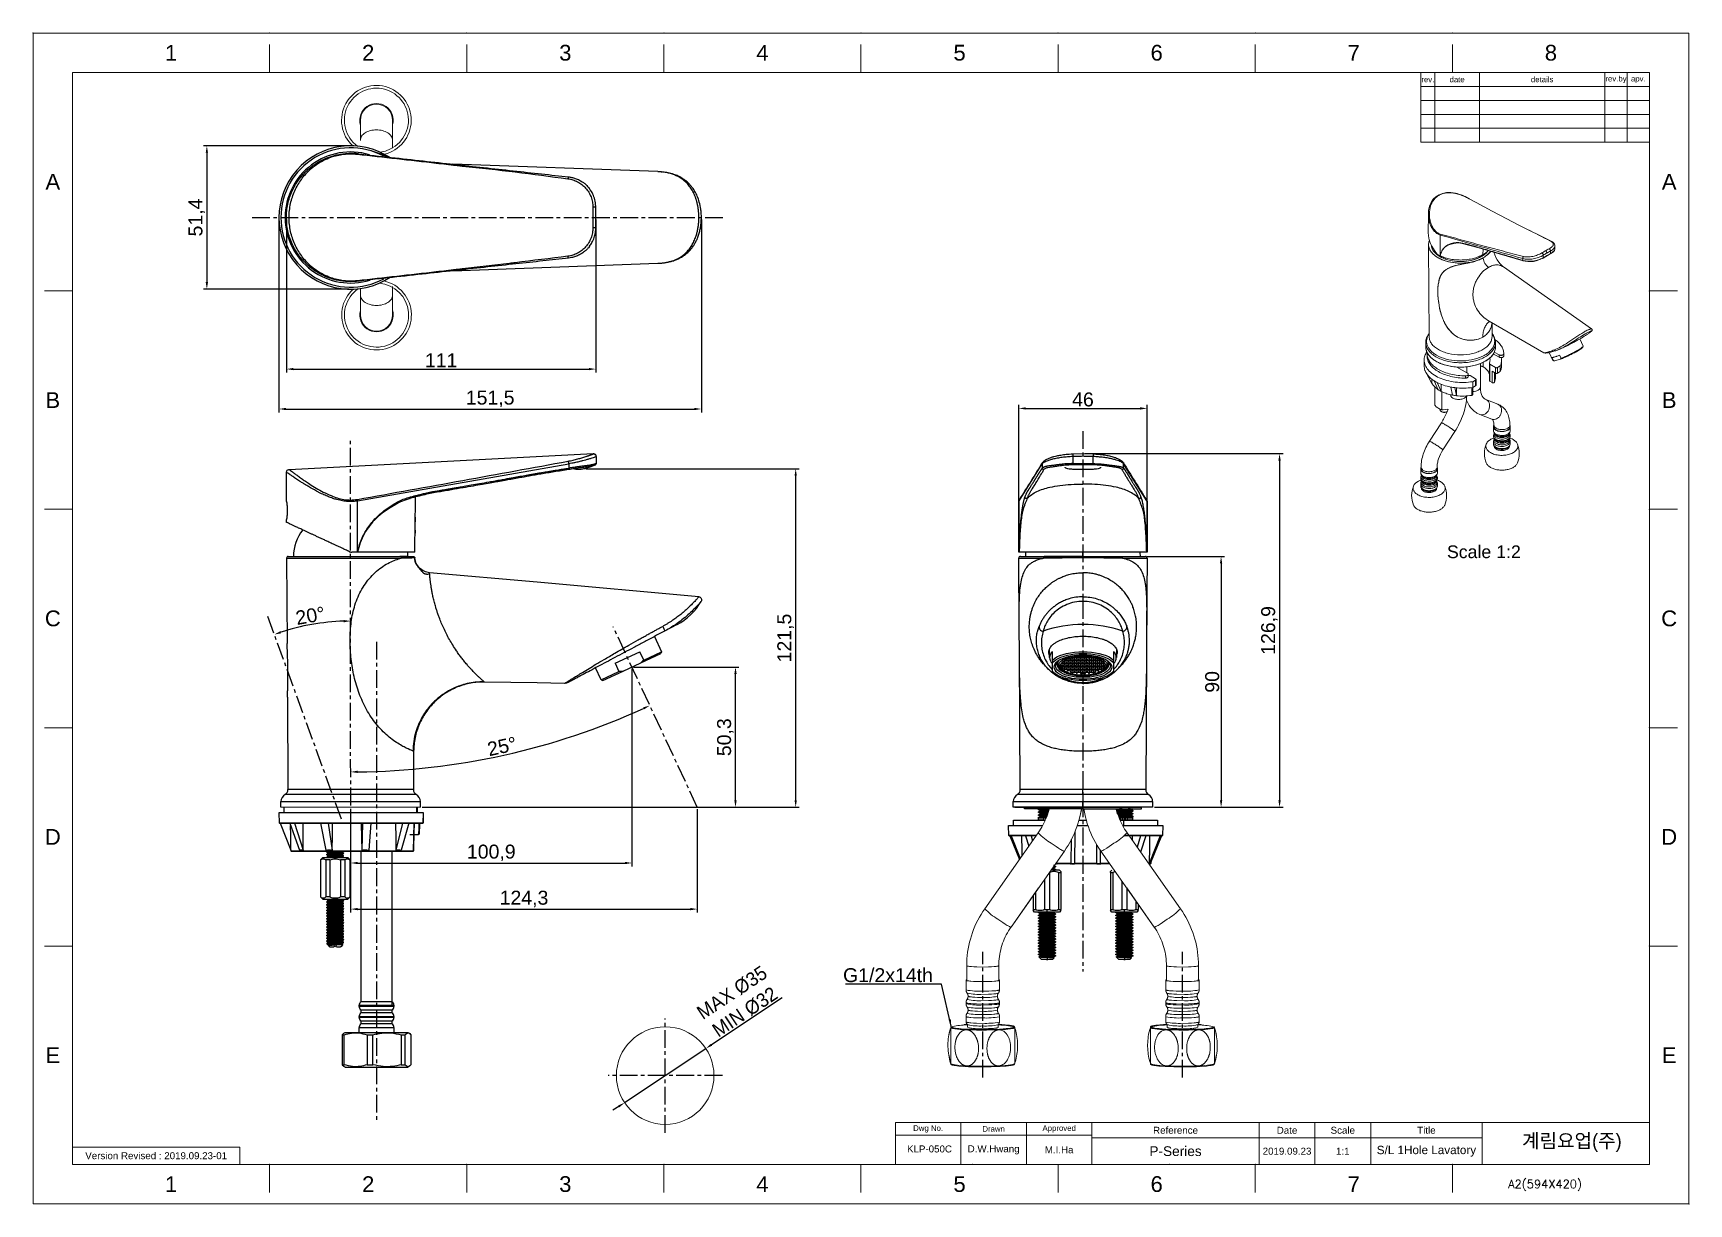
# Model space of a CAD drawing. Header units: millimetres. Extents: x 1991 to 2585, y -1131 to -711.
import ezdxf

# ---------------------------------------------------------------- set-up
doc = ezdxf.new("R2010")
doc.units = ezdxf.units.MM
doc.header["$LTSCALE"] = 0.1
doc.linetypes.add('CENTERX2', pattern=[101.6, 63.5, -12.7, 12.7, -12.7])
doc.layers.get('0').update_dxf_attribs({"lineweight": 13})
for name, color, linetype in [('5', 2, 'Continuous'), ('CENTER', 1, 'CENTERX2'), ('TEXT', 2, 'Continuous')]:
    doc.layers.add(name, color=color, linetype=linetype)
doc.layers.add('DIM', color=3, linetype='Continuous', lineweight=9)
doc.layers.add('FORM', color=7, linetype='Continuous', lineweight=13)
doc.styles.add('ROMANS', font='romans')
doc.styles.get("Standard").update_dxf_attribs({"font": 'arial.ttf'})
doc.dimstyles.new('ISO-25', dxfattribs={"dimtxt": 2.5, "dimasz": 2.5, "dimexe": 1.25, "dimexo": 0.625, "dimtad": 1, "dimtxsty": 'Standard', "dimcen": 2.5, "dimadec": 0, "dimazin": 0, "dimtfac": 1, "dimtmove": 0, "dimatfit": 3, "dimfxl": 0, "dimarcsym": 0})

msp = doc.modelspace()

# ---------------------------------------------------------------- texts
at = {"char_height": 5.657, "attachment_point": 5}
for s, width, insert in [('1', 50, (2040.097, -718.465)), ('2', 50, (2110.804, -718.465)), ('3', 50, (2181.512, -718.465)), ('4', 50, (2252.219, -718.465)), ('5', 50, (2322.926, -718.465)), ('6', 50, (2393.633, -718.465)), ('7', 50, (2464.34, -718.465)), ('8', 50, (2535.047, -718.465)), ('A', 10, (1997.673, -764.707)), ('A', 10, (2577.471, -764.707)), ('B', 10, (1997.673, -843.051)), ('B', 10, (2577.471, -843.051)), ('C', 10, (1997.673, -921.394)), ('C', 10, (2577.471, -921.394)), ('D', 10, (1997.673, -999.738)), ('D', 10, (2577.471, -999.738)), ('E', 10, (1997.673, -1078.081)), ('E', 10, (2577.471, -1078.081)), ('1', 50, (2040.097, -1124.324)), ('2', 50, (2110.804, -1124.324)), ('3', 50, (2181.512, -1124.324)), ('4', 50, (2252.219, -1124.324)), ('5', 50, (2322.926, -1124.324)), ('6', 50, (2393.633, -1124.324)), ('7', 50, (2464.34, -1124.324))]:
    msp.add_mtext_dynamic_manual_height_columns(s, width=width, gutter_width=12.5, heights=[0], dxfattribs=dict(at, insert=insert))
at = {"layer": '5', "style": 'ROMANS'}
msp.add_text(' A2(594X420)', height=3, dxfattribs=at).set_placement((2517.646, -1125.766))
at = {"layer": 'DIM', "insert": (2313.365, -1051.909), "char_height": 5, "attachment_point": 9}
msp.add_mtext('G1/2x14th', dxfattribs=at)
at = {"layer": 'TEXT'}
for s, width, insert, char_height, attachment_point in [('rev.', 5, (2490.9, -728.036), 2, 5), ('date', 16, (2501.4, -728.036), 2, 5), ('details', 45, (2531.9, -728.036), 2, 5), ('rev.by', 8, (2558.4, -728.036), 2, 5), ('apv.', 8, (2566.4, -728.036), 2, 5), ('Scale 1:2', 28.12245, (2497.748, -895.191), 4.55, 1), ('Dwg No.', 23.5, (2311.65, -1104.503), 2, 5), ('Drawn', 23.5, (2335.15, -1104.503), 2, 5), ('Approved', 23.5, (2358.65, -1104.503), 2, 5), ('Reference', 60, (2400.4, -1105.003), 2.5, 5), ('Date', 20, (2440.4, -1105.003), 2.5, 5), ('Scale', 20, (2460.4, -1105.003), 2.5, 5), ('Title', 40, (2490.4, -1105.003), 2.5, 5), ('KLP-050C', 23.5, (2312.142, -1111.703), 2.5, 5), ('D.W.Hwang', 23.5, (2335.15, -1112.003), 2.5, 5), ('P-Series', 60, (2400.4, -1112.503), 3.5, 5), ('S/L 1Hole Lavatory', 40, (2490.4, -1112.503), 3, 5), ('Version Revised : 2019.09.23-01', 60, (2034.744, -1114.128), 2.5, 5), ('M.I.Ha', 23.5, (2358.65, -1112.003), 2.5, 5), ('2019.09.23', 20, (2440.4, -1112.503), 2.5, 5), ('1:1', 20, (2460.4, -1112.503), 2.5, 5)]:
    msp.add_mtext_dynamic_manual_height_columns(s, width=width, gutter_width=12.5, heights=[0], dxfattribs=dict(at, insert=insert, char_height=char_height, attachment_point=attachment_point))
at = {"layer": 'TEXT', "linetype": 'CENTERX2', "insert": (2542.577, -1109.511), "char_height": 5, "attachment_point": 5}
msp.add_mtext_dynamic_manual_height_columns('{\\fHYGothic-Medium|b0|i0|c129|p18;계림요업(주)}', width=60, gutter_width=12.5, heights=[0], dxfattribs=at)

# ---------------------------------------------------------------- blocks, each defined once
blk = doc.blocks.new('*D50')
at = {"layer": 'Defpoints', "color": 0}
for p in [(2104.48, -751.84), (2052.92, -803.23), (2104.48, -803.23)]:
    blk.add_point(p, dxfattribs=at)
at = {"layer": 'DIM', "color": 3, "lineweight": -2}
for p, q in [((2103.85, -751.84), (2051.67, -751.84)), ((2052.92, -754.34), (2052.92, -800.73)), ((2103.85, -803.23), (2051.67, -803.23))]:
    blk.add_line(p, q, dxfattribs=at)
at = {"layer": 'DIM', "color": 3}
for points in [[(2052.51, -754.34), (2053.34, -754.34), (2052.92, -751.84)], [(2052.51, -800.73), (2053.34, -800.73), (2052.92, -803.23)]]:
    blk.add_solid(points, dxfattribs=at)
at = {"layer": 'DIM', "color": 3, "insert": (2049.3, -777.54), "char_height": 5, "attachment_point": 5, "rotation": 90}
blk.add_mtext('51,4', dxfattribs=at)
blk = doc.blocks.new('*D51')
at = {"layer": 'Defpoints', "color": 0}
for p in [(2081.48, -777.61), (2192.48, -777.61), (2192.48, -831.92)]:
    blk.add_point(p, dxfattribs=at)
at = {"layer": 'DIM', "color": 3, "lineweight": -2}
for p, q in [((2081.48, -778.24), (2081.48, -833.17)), ((2192.48, -778.24), (2192.48, -833.17)), ((2083.98, -831.92), (2189.98, -831.92))]:
    blk.add_line(p, q, dxfattribs=at)
at = {"layer": 'DIM', "color": 3}
for points in [[(2083.98, -831.5), (2083.98, -832.34), (2081.48, -831.92)], [(2189.98, -831.5), (2189.98, -832.34), (2192.48, -831.92)]]:
    blk.add_solid(points, dxfattribs=at)
at = {"layer": 'DIM', "color": 3, "insert": (2136.98, -828.78), "char_height": 5, "attachment_point": 5}
blk.add_mtext('111', dxfattribs=at)
blk = doc.blocks.new('*D52')
at = {"layer": 'Defpoints', "color": 0}
for p in [(2078.78, -777.54), (2230.31, -777.61), (2230.31, -846.24)]:
    blk.add_point(p, dxfattribs=at)
at = {"layer": 'DIM', "color": 3, "lineweight": -2}
for p, q in [((2078.78, -778.16), (2078.78, -847.49)), ((2230.31, -778.24), (2230.31, -847.49)), ((2081.28, -846.24), (2227.81, -846.24))]:
    blk.add_line(p, q, dxfattribs=at)
at = {"layer": 'DIM', "color": 3}
for points in [[(2081.28, -845.83), (2081.28, -846.66), (2078.78, -846.24)], [(2227.81, -845.83), (2227.81, -846.66), (2230.31, -846.24)]]:
    blk.add_solid(points, dxfattribs=at)
at = {"layer": 'DIM', "color": 3, "insert": (2154.55, -842.61), "char_height": 5, "attachment_point": 5}
blk.add_mtext('151,5', dxfattribs=at)
blk = doc.blocks.new('*D53')
at = {"layer": 'Defpoints', "color": 0}
for p in [(2205.4, -938.82), (2104.51, -989.13), (2205.4, -1009.11)]:
    blk.add_point(p, dxfattribs=at)
at = {"layer": 'DIM', "color": 3, "lineweight": -2}
for p, q in [((2205.4, -939.44), (2205.4, -1010.36)), ((2104.51, -989.76), (2104.51, -1010.36)), ((2107.01, -1009.11), (2202.9, -1009.11))]:
    blk.add_line(p, q, dxfattribs=at)
at = {"layer": 'DIM', "color": 3}
for points in [[(2107.01, -1008.69), (2107.01, -1009.53), (2104.51, -1009.11)], [(2202.9, -1008.69), (2202.9, -1009.53), (2205.4, -1009.11)]]:
    blk.add_solid(points, dxfattribs=at)
at = {"layer": 'DIM', "color": 3, "insert": (2154.95, -1005.48), "char_height": 5, "attachment_point": 5}
blk.add_mtext('100,9', dxfattribs=at)
blk = doc.blocks.new('*D54')
at = {"layer": 'Defpoints', "color": 0}
for p in [(2104.51, -989.13), (2228.86, -989.13), (2228.86, -1025.65)]:
    blk.add_point(p, dxfattribs=at)
at = {"layer": 'DIM', "color": 3, "lineweight": -2}
for p, q in [((2104.51, -989.76), (2104.51, -1026.9)), ((2228.86, -989.76), (2228.86, -1026.9)), ((2107.01, -1025.65), (2226.36, -1025.65))]:
    blk.add_line(p, q, dxfattribs=at)
at = {"layer": 'DIM', "color": 3}
for points in [[(2107.01, -1025.23), (2107.01, -1026.06), (2104.51, -1025.65)], [(2226.36, -1025.23), (2226.36, -1026.06), (2228.86, -1025.65)]]:
    blk.add_solid(points, dxfattribs=at)
at = {"layer": 'DIM', "color": 3, "insert": (2166.69, -1022.02), "char_height": 5, "attachment_point": 5}
blk.add_mtext('124,3', dxfattribs=at)
blk = doc.blocks.new('*D55')
at = {"layer": 'Defpoints', "color": 0}
for p in [(2205.4, -938.82), (2242.55, -938.82), (2129.51, -989.13)]:
    blk.add_point(p, dxfattribs=at)
at = {"layer": 'DIM', "color": 3, "lineweight": -2}
for p, q in [((2206.02, -938.82), (2243.8, -938.82)), ((2242.55, -986.63), (2242.55, -941.32)), ((2130.14, -989.13), (2243.8, -989.13))]:
    blk.add_line(p, q, dxfattribs=at)
at = {"layer": 'DIM', "color": 3}
for points in [[(2242.14, -941.32), (2242.97, -941.32), (2242.55, -938.82)], [(2242.14, -986.63), (2242.97, -986.63), (2242.55, -989.13)]]:
    blk.add_solid(points, dxfattribs=at)
at = {"layer": 'DIM', "color": 3, "insert": (2238.92, -963.98), "char_height": 5, "attachment_point": 5, "rotation": 90}
blk.add_mtext('50,3', dxfattribs=at)
blk = doc.blocks.new('*D56')
at = {"layer": 'Defpoints', "color": 0}
for p in [(2104.49, -856.78), (2198.67, -924.41), (2141.32, -973.73), (2228.86, -989.13), (2104.52, -1018.9)]:
    blk.add_point(p, dxfattribs=at)
at = {"layer": 'DIM', "color": 3, "lineweight": -2}
blk.add_arc((2104.47, -722.38), 254.04, 270.57361, 294.43615, dxfattribs=at)
at = {"layer": 'DIM', "color": 3}
for points in [[(2209.39, -953.29), (2209.73, -954.04), (2211.83, -952.62)], [(2107.01, -976.82), (2107.01, -975.99), (2104.51, -976.42)]]:
    blk.add_solid(points, dxfattribs=at)
at = {"layer": 'DIM', "color": 3, "insert": (2158.79, -967.29), "char_height": 5, "attachment_point": 5, "rotation": 12.50488}
blk.add_mtext('25°', dxfattribs=at)
blk = doc.blocks.new('*D57')
at = {"layer": 'Defpoints', "color": 0}
for p in [(2389.59, -899.13), (2392.19, -989.13), (2416.74, -989.13)]:
    blk.add_point(p, dxfattribs=at)
at = {"layer": 'DIM', "color": 3, "lineweight": -2}
for p, q in [((2390.21, -899.13), (2417.99, -899.13)), ((2416.74, -901.63), (2416.74, -986.63)), ((2392.81, -989.13), (2417.99, -989.13))]:
    blk.add_line(p, q, dxfattribs=at)
at = {"layer": 'DIM', "color": 3}
for points in [[(2416.33, -901.63), (2417.16, -901.63), (2416.74, -899.13)], [(2416.33, -986.63), (2417.16, -986.63), (2416.74, -989.13)]]:
    blk.add_solid(points, dxfattribs=at)
at = {"layer": 'DIM', "color": 3, "insert": (2413.57, -944.13), "char_height": 5, "attachment_point": 5, "rotation": 90}
blk.add_mtext('90', dxfattribs=at)
blk = doc.blocks.new('*D58')
at = {"layer": 'Defpoints', "color": 0}
for p in [(2367.19, -862.23), (2392.19, -989.13), (2437.71, -989.13)]:
    blk.add_point(p, dxfattribs=at)
at = {"layer": 'DIM', "color": 3, "lineweight": -2}
for p, q in [((2367.81, -862.23), (2438.96, -862.23)), ((2437.71, -864.73), (2437.71, -986.63)), ((2392.81, -989.13), (2438.96, -989.13))]:
    blk.add_line(p, q, dxfattribs=at)
at = {"layer": 'DIM', "color": 3}
for points in [[(2437.29, -864.73), (2438.13, -864.73), (2437.71, -862.23)], [(2437.29, -986.63), (2438.13, -986.63), (2437.71, -989.13)]]:
    blk.add_solid(points, dxfattribs=at)
at = {"layer": 'DIM', "color": 3, "insert": (2434.08, -925.68), "char_height": 5, "attachment_point": 5, "rotation": 90}
blk.add_mtext('126,9', dxfattribs=at)
blk = doc.blocks.new('*D59')
at = {"layer": 'Defpoints', "color": 0}
for p in [(2390.19, -846.03), (2344.19, -897.63), (2390.19, -897.63)]:
    blk.add_point(p, dxfattribs=at)
at = {"layer": 'DIM', "color": 3, "lineweight": -2}
for p, q in [((2344.19, -897.01), (2344.19, -844.78)), ((2346.69, -846.03), (2387.69, -846.03)), ((2390.19, -897.01), (2390.19, -844.78))]:
    blk.add_line(p, q, dxfattribs=at)
at = {"layer": 'DIM', "color": 3}
for points in [[(2346.69, -845.61), (2346.69, -846.45), (2344.19, -846.03)], [(2387.69, -845.61), (2387.69, -846.45), (2390.19, -846.03)]]:
    blk.add_solid(points, dxfattribs=at)
at = {"layer": 'DIM', "color": 3, "insert": (2367.19, -842.85), "char_height": 5, "attachment_point": 5}
blk.add_mtext('46', dxfattribs=at)
blk = doc.blocks.new('*D60')
at = {"layer": 'Defpoints', "color": 0}
for p in [(2188.3, -867.67), (2264.15, -867.67), (2129.51, -989.13)]:
    blk.add_point(p, dxfattribs=at)
at = {"layer": 'DIM', "color": 3, "lineweight": -2}
for p, q in [((2188.92, -867.67), (2265.4, -867.67)), ((2264.15, -986.63), (2264.15, -870.17)), ((2130.14, -989.13), (2265.4, -989.13))]:
    blk.add_line(p, q, dxfattribs=at)
at = {"layer": 'DIM', "color": 3}
for points in [[(2263.73, -870.17), (2264.56, -870.17), (2264.15, -867.67)], [(2263.73, -986.63), (2264.56, -986.63), (2264.15, -989.13)]]:
    blk.add_solid(points, dxfattribs=at)
at = {"layer": 'DIM', "color": 3, "insert": (2260.52, -928.4), "char_height": 5, "attachment_point": 5, "rotation": 90}
blk.add_mtext('121,5', dxfattribs=at)
blk = doc.blocks.new('*D61')
at = {"layer": 'Defpoints', "color": 0}
for p in [(2231.9, -1075.67), (2202.77, -1095.06)]:
    blk.add_point(p, dxfattribs=at)
at = {"layer": 'DIM', "color": 0, "lineweight": -2}
for p, q in [((2259.27, -1057.46), (2233.99, -1074.28)), ((2202.77, -1095.06), (2231.9, -1075.67)), ((2200.69, -1096.44), (2198.6, -1097.83))]:
    blk.add_line(p, q, dxfattribs=at)
at = {"layer": 'DIM', "color": 0}
for points in [[(2233.76, -1073.94), (2234.22, -1074.63), (2231.9, -1075.67)], [(2200.46, -1096.1), (2200.92, -1096.79), (2202.77, -1095.06)]]:
    blk.add_solid(points, dxfattribs=at)
at = {"layer": 'DIM', "color": 0, "insert": (2243.62, -1059.1), "char_height": 5, "attachment_point": 5, "rotation": 33.64357}
blk.add_mtext('{\\fMS PGothic|b0|i0|c129|p34;MAX %%C35\\PMIN %%C32}', dxfattribs=at)
blk = doc.blocks.new('*D85')
at = {"layer": 'Defpoints', "color": 0}
for p in [(2104.49, -856.78), (2074.66, -920.52), (2095.19, -922.86), (2101.32, -993.77), (2104.52, -1018.9)]:
    blk.add_point(p, dxfattribs=at)
at = {"layer": 'DIM', "color": 3, "linetype": 'ByBlock', "lineweight": -2}
blk.add_arc((2104.52, -1002.54), 80.23, 91.79526, 108.21451, dxfattribs=at)
at = {"layer": 'DIM', "color": 3}
for points in [[(2079.58, -926.73), (2079.3, -925.94), (2077.08, -927.15)], [(2102, -921.94), (2102.01, -922.77), (2104.5, -922.31)]]:
    blk.add_solid(points, dxfattribs=at)
at = {"layer": 'DIM', "color": 3, "insert": (2090.03, -920.4), "char_height": 5, "attachment_point": 5, "rotation": 10.00488}
blk.add_mtext('20°', dxfattribs=at)

# ---------------------------------------------------------------- dimensions: what is measured, and where the dimension line sits
at = {"layer": 'DIM', "color": 7}
for base, p1, p2, picture, middle in [((2052.925, -803.235), (2104.477, -751.841), (2104.477, -803.235), '*D50', (2049.295, -777.538)), ((2437.709, -989.134), (2367.19, -862.228), (2392.19, -989.134), '*D58', (2434.079, -925.681)), ((2264.147, -867.673), (2129.514, -989.134), (2188.3, -867.673), '*D60', (2260.517, -928.403)), ((2416.745, -989.134), (2389.586, -899.134), (2392.19, -989.134), '*D57', (2413.567, -944.134)), ((2242.553, -938.819), (2129.514, -989.134), (2205.396, -938.819), '*D55', (2238.923, -963.977))]:
    dim = msp.add_linear_dim(base=base, p1=p1, p2=p2, angle=90, dimstyle='ISO-25', override={"dimtxt": 5, "dimdec": 1, "dimcen": 5, "dimclrd": 3, "dimclre": 3, "dimclrt": 3, "dimtdec": 1, "dimfxl": 1.25, "dimtfill": 1}, dxfattribs=at)
    dim.commit()
    dim.dimension.update_dxf_attribs({"geometry": picture, "text_midpoint": middle})
for base, p1, p2, picture, middle in [((2230.313, -846.243), (2078.78, -777.538), (2230.313, -777.612), '*D52', (2154.547, -842.613)), ((2192.477, -831.919), (2081.477, -777.612), (2192.477, -777.612), '*D51', (2136.977, -828.784)), ((2390.19, -846.031), (2344.194, -897.634), (2390.19, -897.634), '*D59', (2367.192, -842.853)), ((2205.396, -1009.109), (2104.514, -989.134), (2205.396, -938.819), '*D53', (2154.955, -1005.479)), ((2228.858, -1025.647), (2104.514, -989.134), (2228.858, -989.134), '*D54', (2166.686, -1022.017))]:
    dim = msp.add_linear_dim(base=base, p1=p1, p2=p2, dimstyle='ISO-25', override={"dimtxt": 5, "dimdec": 1, "dimcen": 5, "dimclrd": 3, "dimclre": 3, "dimclrt": 3, "dimtdec": 1, "dimfxl": 1.25, "dimtfill": 1}, dxfattribs=at)
    dim.commit()
    dim.dimension.update_dxf_attribs({"geometry": picture, "text_midpoint": middle})
for base, line2, override, picture, middle in [((2095.193, -922.856), ((2074.662, -920.518), (2101.324, -993.77)), {"dimtxt": 5, "dimdec": 1, "dimcen": 5, "dimclrd": 3, "dimclre": 3, "dimclrt": 3, "dimtdec": 1, "dimfxl": 1.25, "dimtfill": 1, "dimarcsym": 1}, '*D85', (2090.026, -920.403)), ((2141.316, -973.734), ((2228.858, -989.134), (2198.675, -924.406)), {"dimtxt": 5, "dimdec": 1, "dimcen": 5, "dimclrd": 3, "dimclre": 3, "dimclrt": 3, "dimtdec": 1, "dimfxl": 1.25, "dimtfill": 1}, '*D56', (2158.786, -967.292))]:
    dim = msp.add_angular_dim_2l(base=base, line1=((2104.519, -1018.903), (2104.491, -856.776)), line2=line2, dimstyle='ISO-25', override=override, dxfattribs=at)
    dim.commit()
    dim.dimension.update_dxf_attribs({"geometry": picture, "text_midpoint": middle})
at = {"layer": 'DIM'}
dim = msp.add_diameter_dim_2p(p1=(2202.767, -1095.059), p2=(2231.905, -1075.668), text='{\\fMS PGothic|b0|i0|c129|p34;MAX %%C35\\PMIN %%C32}', dimstyle='ISO-25', override={"dimtxt": 5, "dimcen": 5, "dimfxl": 1.25}, dxfattribs=at)
dim.commit()
dim.dimension.update_dxf_attribs({"geometry": '*D61', "text_midpoint": (2243.62, -1059.095)})

# ---------------------------------------------------------------- linework, layer by layer
for p, q in [((2075.451, -725.536), (2075.451, -715.536)), ((2146.158, -725.536), (2146.158, -715.536)), ((2216.865, -725.536), (2216.865, -715.536)), ((2287.572, -725.536), (2287.572, -715.536)), ((2358.279, -725.536), (2358.279, -715.536)), ((2428.986, -725.536), (2428.986, -715.536)), ((2499.693, -725.536), (2499.693, -715.536)), ((2570.4, -725.536), (2004.744, -725.536)), ((2004.744, -725.536), (2004.744, -1117.253)), ((2570.4, -1117.253), (2570.4, -725.536)), ((2004.744, -803.879), (1994.744, -803.879)), ((2570.4, -803.879), (2580.4, -803.879)), ((2004.744, -882.223), (1994.744, -882.223)), ((2570.4, -882.223), (2580.4, -882.223)), ((2004.744, -960.566), (1994.744, -960.566)), ((2570.4, -960.566), (2580.4, -960.566)), ((2129.514, -989.134), (2079.514, -989.134)), ((2366.802, -989.634), (2365.718, -993.849)), ((2366.692, -989.634), (2366.022, -992.667)), ((2366.626, -989.634), (2366.285, -991.475)), ((2367.501, -989.634), (2367.842, -991.475)), ((2367.842, -991.475), (2368.106, -992.667)), ((2379.556, -991.01), (2379.79, -991.783)), ((2379.79, -991.783), (2380.05, -992.547)), ((2351.564, -997.593), (2351.111, -998.261)), ((2351.994, -996.911), (2351.564, -997.593)), ((2352.402, -996.214), (2351.994, -996.911)), ((2352.786, -995.504), (2352.402, -996.214)), ((2353.145, -994.781), (2352.786, -995.504)), ((2353.481, -994.047), (2353.145, -994.781)), ((2353.792, -993.302), (2353.481, -994.047)), ((2364.564, -997.323), (2364.101, -998.453)), ((2364.988, -996.179), (2364.564, -997.323)), ((2365.373, -995.02), (2364.988, -996.179)), ((2365.718, -993.849), (2365.373, -995.02)), ((2368.106, -992.667), (2368.41, -993.849)), ((2368.41, -993.849), (2368.755, -995.02)), ((2368.755, -995.02), (2369.139, -996.179)), ((2369.139, -996.179), (2369.563, -997.323)), ((2369.563, -997.323), (2370.026, -998.453)), ((2380.05, -992.547), (2380.336, -993.302)), ((2380.336, -993.302), (2380.647, -994.047)), ((2380.647, -994.047), (2380.982, -994.781)), ((2380.982, -994.781), (2381.342, -995.504)), ((2381.342, -995.504), (2381.726, -996.214)), ((2381.726, -996.214), (2382.133, -996.911)), ((2382.133, -996.911), (2382.564, -997.593)), ((2382.564, -997.593), (2383.017, -998.261)), ((2351.111, -998.261), (2331.961, -1025.505)), ((2351.645, -998.796), (2351.111, -998.261)), ((2352.197, -999.315), (2351.645, -998.796)), ((2352.765, -999.817), (2352.197, -999.315)), ((2353.348, -1000.301), (2352.765, -999.817)), ((2353.946, -1000.767), (2353.348, -1000.301)), ((2354.558, -1001.214), (2353.946, -1000.767)), ((2355.184, -1001.641), (2354.558, -1001.214)), ((2355.821, -1002.048), (2355.184, -1001.641)), ((2357.554, -1003.222), (2355.821, -1002.048)), ((2358.398, -1003.764), (2357.554, -1003.222)), ((2361.87, -1002.792), (2361.221, -1003.826)), ((2362.483, -1001.737), (2361.87, -1002.792)), ((2363.06, -1000.661), (2362.483, -1001.737)), ((2363.6, -999.566), (2363.06, -1000.661)), ((2364.101, -998.453), (2363.6, -999.566)), ((2370.026, -998.453), (2370.528, -999.566)), ((2370.528, -999.566), (2371.067, -1000.661)), ((2371.067, -1000.661), (2371.644, -1001.737)), ((2371.644, -1001.737), (2372.257, -1002.792)), ((2372.257, -1002.792), (2372.907, -1003.826)), ((2375.729, -1003.764), (2376.573, -1003.222)), ((2376.573, -1003.222), (2378.307, -1002.048)), ((2378.307, -1002.048), (2378.944, -1001.641)), ((2378.944, -1001.641), (2379.569, -1001.214)), ((2379.569, -1001.214), (2380.181, -1000.767)), ((2380.181, -1000.767), (2380.779, -1000.301)), ((2380.779, -1000.301), (2381.363, -999.817)), ((2381.363, -999.817), (2381.931, -999.315)), ((2381.931, -999.315), (2382.483, -998.796)), ((2382.483, -998.796), (2383.017, -998.261)), ((2383.017, -998.261), (2402.166, -1025.505)), ((2360.525, -1004.853), (2341.396, -1032.068)), ((2359.151, -1004.224), (2358.398, -1003.764)), ((2359.477, -1004.413), (2359.151, -1004.224)), ((2359.763, -1004.571), (2359.477, -1004.413)), ((2360.005, -1004.695), (2359.763, -1004.571)), ((2360.108, -1004.745), (2360.005, -1004.695)), ((2360.2, -1004.786), (2360.108, -1004.745)), ((2360.242, -1004.804), (2360.2, -1004.786)), ((2360.28, -1004.819), (2360.242, -1004.804)), ((2360.316, -1004.832), (2360.28, -1004.819)), ((2360.349, -1004.843), (2360.316, -1004.832)), ((2360.379, -1004.853), (2360.349, -1004.843)), ((2360.393, -1004.857), (2360.379, -1004.853)), ((2360.406, -1004.86), (2360.393, -1004.857)), ((2360.419, -1004.863), (2360.406, -1004.86)), ((2360.431, -1004.865), (2360.419, -1004.863)), ((2360.442, -1004.867), (2360.431, -1004.865)), ((2360.452, -1004.869), (2360.442, -1004.867)), ((2360.462, -1004.87), (2360.452, -1004.869)), ((2360.471, -1004.87), (2360.462, -1004.87)), ((2360.479, -1004.87), (2360.471, -1004.87)), ((2360.487, -1004.87), (2360.479, -1004.87)), ((2360.494, -1004.869), (2360.487, -1004.87)), ((2360.501, -1004.868), (2360.494, -1004.869)), ((2360.507, -1004.866), (2360.501, -1004.868)), ((2360.512, -1004.864), (2360.507, -1004.866)), ((2360.516, -1004.862), (2360.512, -1004.864)), ((2360.52, -1004.859), (2360.516, -1004.862)), ((2360.523, -1004.855), (2360.52, -1004.859)), ((2360.526, -1004.851), (2360.523, -1004.855)), ((2360.528, -1004.847), (2360.526, -1004.851)), ((2360.53, -1004.843), (2360.528, -1004.847)), ((2360.531, -1004.832), (2360.53, -1004.838)), ((2360.53, -1004.838), (2360.53, -1004.843)), ((2361.221, -1003.826), (2360.537, -1004.837)), ((2372.907, -1003.826), (2373.591, -1004.837)), ((2373.597, -1004.832), (2373.597, -1004.838)), ((2373.597, -1004.838), (2373.598, -1004.843)), ((2373.598, -1004.843), (2373.599, -1004.847)), ((2373.599, -1004.847), (2373.601, -1004.851)), ((2373.601, -1004.851), (2373.604, -1004.855)), ((2373.603, -1004.853), (2392.732, -1032.068)), ((2373.604, -1004.855), (2373.607, -1004.859)), ((2373.607, -1004.859), (2373.611, -1004.862)), ((2373.611, -1004.862), (2373.616, -1004.864)), ((2373.616, -1004.864), (2373.621, -1004.866)), ((2373.621, -1004.866), (2373.627, -1004.868)), ((2373.627, -1004.868), (2373.633, -1004.869)), ((2373.633, -1004.869), (2373.64, -1004.87)), ((2373.64, -1004.87), (2373.648, -1004.87)), ((2373.648, -1004.87), (2373.657, -1004.87)), ((2373.657, -1004.87), (2373.666, -1004.87)), ((2373.666, -1004.87), (2373.675, -1004.869)), ((2373.675, -1004.869), (2373.686, -1004.867)), ((2373.686, -1004.867), (2373.697, -1004.865)), ((2373.697, -1004.865), (2373.709, -1004.863)), ((2373.709, -1004.863), (2373.721, -1004.86)), ((2373.721, -1004.86), (2373.735, -1004.857)), ((2373.735, -1004.857), (2373.749, -1004.853)), ((2373.749, -1004.853), (2373.779, -1004.843)), ((2373.779, -1004.843), (2373.811, -1004.832)), ((2373.811, -1004.832), (2373.847, -1004.819)), ((2373.847, -1004.819), (2373.886, -1004.804)), ((2373.886, -1004.804), (2373.927, -1004.786)), ((2373.927, -1004.786), (2374.019, -1004.745)), ((2374.019, -1004.745), (2374.123, -1004.695)), ((2374.123, -1004.695), (2374.365, -1004.571)), ((2374.365, -1004.571), (2374.65, -1004.413)), ((2374.65, -1004.413), (2374.976, -1004.224)), ((2374.976, -1004.224), (2375.729, -1003.764)), ((2341.382, -1032.076), (2351.246, -1018.042)), ((2392.746, -1032.076), (2382.881, -1018.042)), ((2331.283, -1026.506), (2330.639, -1027.529)), ((2331.961, -1025.505), (2331.283, -1026.506)), ((2332.496, -1026.04), (2331.961, -1025.505)), ((2333.047, -1026.559), (2332.496, -1026.04)), ((2333.615, -1027.06), (2333.047, -1026.559)), ((2334.199, -1027.545), (2333.615, -1027.06)), ((2399.929, -1027.545), (2400.512, -1027.06)), ((2400.512, -1027.06), (2401.08, -1026.559)), ((2401.08, -1026.559), (2401.632, -1026.04)), ((2401.632, -1026.04), (2402.166, -1025.505)), ((2402.166, -1025.505), (2402.845, -1026.506)), ((2402.845, -1026.506), (2403.489, -1027.529)), ((2327.959, -1032.941), (2327.536, -1034.073)), ((2328.421, -1031.823), (2327.959, -1032.941)), ((2328.92, -1030.722), (2328.421, -1031.823)), ((2329.457, -1029.638), (2328.92, -1030.722)), ((2330.03, -1028.574), (2329.457, -1029.638)), ((2330.639, -1027.529), (2330.03, -1028.574)), ((2334.797, -1028.01), (2334.199, -1027.545)), ((2335.409, -1028.457), (2334.797, -1028.01)), ((2336.034, -1028.885), (2335.409, -1028.457)), ((2336.672, -1029.292), (2336.034, -1028.885)), ((2338.405, -1030.466), (2336.672, -1029.292)), ((2339.249, -1031.008), (2338.405, -1030.466)), ((2340.002, -1031.468), (2339.249, -1031.008)), ((2340.328, -1031.657), (2340.002, -1031.468)), ((2340.614, -1031.815), (2340.328, -1031.657)), ((2340.916, -1032.775), (2340.48, -1033.467)), ((2340.855, -1031.939), (2340.614, -1031.815)), ((2340.959, -1031.989), (2340.855, -1031.939)), ((2341.376, -1032.097), (2340.916, -1032.775)), ((2341.051, -1032.03), (2340.959, -1031.989)), ((2341.093, -1032.047), (2341.051, -1032.03)), ((2341.131, -1032.063), (2341.093, -1032.047)), ((2341.167, -1032.076), (2341.131, -1032.063)), ((2341.2, -1032.087), (2341.167, -1032.076)), ((2341.23, -1032.096), (2341.2, -1032.087)), ((2341.244, -1032.1), (2341.23, -1032.096)), ((2341.257, -1032.104), (2341.244, -1032.1)), ((2341.27, -1032.107), (2341.257, -1032.104)), ((2341.281, -1032.109), (2341.27, -1032.107)), ((2341.293, -1032.111), (2341.281, -1032.109)), ((2341.303, -1032.112), (2341.293, -1032.111)), ((2341.313, -1032.113), (2341.303, -1032.112)), ((2341.322, -1032.114), (2341.313, -1032.113)), ((2341.33, -1032.114), (2341.322, -1032.114)), ((2341.338, -1032.114), (2341.33, -1032.114)), ((2341.345, -1032.113), (2341.338, -1032.114)), ((2341.352, -1032.112), (2341.345, -1032.113)), ((2341.357, -1032.11), (2341.352, -1032.112)), ((2341.363, -1032.108), (2341.357, -1032.11)), ((2341.367, -1032.105), (2341.363, -1032.108)), ((2341.371, -1032.102), (2341.367, -1032.105)), ((2341.374, -1032.099), (2341.371, -1032.102)), ((2341.377, -1032.095), (2341.374, -1032.099)), ((2341.379, -1032.091), (2341.377, -1032.095)), ((2341.38, -1032.086), (2341.379, -1032.091)), ((2341.381, -1032.081), (2341.38, -1032.086)), ((2341.382, -1032.076), (2341.381, -1032.081)), ((2341.39, -1032.077), (2341.388, -1032.08)), ((2356.457, -1032.668), (2356.244, -1032.855)), ((2392.738, -1032.077), (2392.74, -1032.08)), ((2392.746, -1032.076), (2392.746, -1032.081)), ((2392.746, -1032.081), (2392.747, -1032.086)), ((2392.747, -1032.086), (2392.749, -1032.091)), ((2392.749, -1032.091), (2392.751, -1032.095)), ((2392.751, -1032.095), (2392.753, -1032.099)), ((2392.752, -1032.097), (2393.211, -1032.775)), ((2392.753, -1032.099), (2392.757, -1032.102)), ((2392.757, -1032.102), (2392.76, -1032.105)), ((2392.76, -1032.105), (2392.765, -1032.108)), ((2392.765, -1032.108), (2392.77, -1032.11)), ((2392.77, -1032.11), (2392.776, -1032.112)), ((2392.776, -1032.112), (2392.782, -1032.113)), ((2392.782, -1032.113), (2392.789, -1032.114)), ((2392.789, -1032.114), (2392.797, -1032.114)), ((2392.797, -1032.114), (2392.806, -1032.114)), ((2392.806, -1032.114), (2392.815, -1032.113)), ((2392.815, -1032.113), (2392.825, -1032.112)), ((2392.825, -1032.112), (2392.835, -1032.111)), ((2392.835, -1032.111), (2392.846, -1032.109)), ((2392.846, -1032.109), (2392.858, -1032.107)), ((2392.858, -1032.107), (2392.871, -1032.104)), ((2392.871, -1032.104), (2392.884, -1032.1)), ((2392.884, -1032.1), (2392.898, -1032.096)), ((2392.898, -1032.096), (2392.928, -1032.087)), ((2392.928, -1032.087), (2392.961, -1032.076)), ((2392.961, -1032.076), (2392.996, -1032.063)), ((2392.996, -1032.063), (2393.035, -1032.047)), ((2393.035, -1032.047), (2393.077, -1032.03)), ((2393.077, -1032.03), (2393.169, -1031.989)), ((2393.169, -1031.989), (2393.272, -1031.939)), ((2393.211, -1032.775), (2393.648, -1033.467)), ((2393.272, -1031.939), (2393.514, -1031.815)), ((2393.514, -1031.815), (2393.799, -1031.657)), ((2393.799, -1031.657), (2394.125, -1031.468)), ((2394.125, -1031.468), (2394.879, -1031.008)), ((2394.879, -1031.008), (2395.722, -1030.466)), ((2395.722, -1030.466), (2397.456, -1029.292)), ((2397.456, -1029.292), (2398.093, -1028.885)), ((2398.093, -1028.885), (2398.718, -1028.457)), ((2398.718, -1028.457), (2399.33, -1028.01)), ((2399.33, -1028.01), (2399.929, -1027.545)), ((2403.489, -1027.529), (2404.098, -1028.574)), ((2404.098, -1028.574), (2404.671, -1029.638)), ((2404.671, -1029.638), (2405.207, -1030.722)), ((2405.207, -1030.722), (2405.707, -1031.823)), ((2405.707, -1031.823), (2406.168, -1032.941)), ((2406.168, -1032.941), (2406.591, -1034.073)), ((2004.744, -1038.909), (1994.744, -1038.909)), ((2326.236, -1038.728), (2326.01, -1039.916)), ((2326.501, -1037.548), (2326.236, -1038.728)), ((2326.807, -1036.378), (2326.501, -1037.548)), ((2327.152, -1035.22), (2326.807, -1036.378)), ((2327.536, -1034.073), (2327.152, -1035.22)), ((2338.118, -1038.675), (2337.884, -1039.459)), ((2338.379, -1037.899), (2338.118, -1038.675)), ((2338.665, -1037.132), (2338.379, -1037.899)), ((2338.978, -1036.375), (2338.665, -1037.132)), ((2339.316, -1035.629), (2338.978, -1036.375)), ((2339.679, -1034.896), (2339.316, -1035.629)), ((2340.068, -1034.175), (2339.679, -1034.896)), ((2340.48, -1033.467), (2340.068, -1034.175)), ((2393.648, -1033.467), (2394.06, -1034.175)), ((2394.06, -1034.175), (2394.448, -1034.896)), ((2394.448, -1034.896), (2394.811, -1035.629)), ((2394.811, -1035.629), (2395.15, -1036.375)), ((2395.15, -1036.375), (2395.462, -1037.132)), ((2395.462, -1037.132), (2395.749, -1037.899)), ((2395.749, -1037.899), (2396.009, -1038.675)), ((2396.009, -1038.675), (2396.243, -1039.459)), ((2406.591, -1034.073), (2406.976, -1035.22)), ((2406.976, -1035.22), (2407.321, -1036.378)), ((2407.321, -1036.378), (2407.626, -1037.548)), ((2407.626, -1037.548), (2407.892, -1038.728)), ((2407.892, -1038.728), (2408.117, -1039.916)), ((2570.4, -1038.909), (2580.4, -1038.909)), ((2325.517, -1044.723), (2325.496, -1045.932)), ((2325.579, -1043.516), (2325.517, -1044.723)), ((2325.682, -1042.311), (2325.579, -1043.516)), ((2325.826, -1041.111), (2325.682, -1042.311)), ((2326.01, -1039.916), (2325.826, -1041.111)), ((2337.01, -1045.11), (2336.996, -1045.929)), ((2337.052, -1044.292), (2337.01, -1045.11)), ((2337.122, -1043.477), (2337.052, -1044.292)), ((2337.22, -1042.664), (2337.122, -1043.477)), ((2337.345, -1041.855), (2337.22, -1042.664)), ((2337.498, -1041.05), (2337.345, -1041.855)), ((2337.677, -1040.251), (2337.498, -1041.05)), ((2337.884, -1039.459), (2337.677, -1040.251)), ((2396.243, -1039.459), (2396.45, -1040.251)), ((2396.45, -1040.251), (2396.63, -1041.05)), ((2396.63, -1041.05), (2396.783, -1041.855)), ((2396.783, -1041.855), (2396.908, -1042.664)), ((2396.908, -1042.664), (2397.005, -1043.477)), ((2397.005, -1043.477), (2397.075, -1044.292)), ((2397.075, -1044.292), (2397.117, -1045.11)), ((2397.117, -1045.11), (2397.131, -1045.929)), ((2408.117, -1039.916), (2408.302, -1041.111)), ((2408.302, -1041.111), (2408.446, -1042.311)), ((2408.446, -1042.311), (2408.549, -1043.516)), ((2408.549, -1043.516), (2408.611, -1044.723)), ((2408.611, -1044.723), (2408.631, -1045.932)), ((2325.246, -1051.15), (2325.251, -1051.141)), ((2325.246, -1051.156), (2325.246, -1051.15)), ((2325.248, -1051.162), (2325.246, -1051.156)), ((2325.246, -1051.245), (2325.246, -1054.576)), ((2325.249, -1051.168), (2325.248, -1051.162)), ((2325.252, -1051.173), (2325.249, -1051.168)), ((2325.251, -1051.141), (2325.257, -1051.133)), ((2325.255, -1051.179), (2325.252, -1051.173)), ((2325.26, -1051.185), (2325.255, -1051.179)), ((2325.257, -1051.133), (2325.263, -1051.125)), ((2325.265, -1051.191), (2325.26, -1051.185)), ((2325.263, -1051.125), (2325.269, -1051.116)), ((2325.27, -1051.197), (2325.265, -1051.191)), ((2325.269, -1051.116), (2325.275, -1051.109)), ((2325.277, -1051.203), (2325.27, -1051.197)), ((2325.275, -1051.109), (2325.282, -1051.101)), ((2325.284, -1051.209), (2325.277, -1051.203)), ((2325.282, -1051.101), (2325.288, -1051.093)), ((2325.293, -1051.215), (2325.284, -1051.209)), ((2325.288, -1051.093), (2325.296, -1051.086)), ((2325.302, -1051.221), (2325.293, -1051.215)), ((2325.296, -1051.086), (2325.303, -1051.079)), ((2325.311, -1051.227), (2325.302, -1051.221)), ((2325.303, -1051.079), (2325.311, -1051.072)), ((2325.311, -1051.072), (2325.318, -1051.066)), ((2325.322, -1051.233), (2325.311, -1051.227)), ((2325.318, -1051.066), (2325.326, -1051.06)), ((2325.334, -1051.239), (2325.322, -1051.233)), ((2325.326, -1051.06), (2325.335, -1051.054)), ((2325.346, -1051.245), (2325.334, -1051.239)), ((2325.335, -1051.054), (2325.343, -1051.048)), ((2325.343, -1051.048), (2325.352, -1051.043)), ((2325.36, -1051.251), (2325.346, -1051.245)), ((2325.352, -1051.043), (2325.36, -1051.038)), ((2325.36, -1051.038), (2325.369, -1051.033)), ((2325.374, -1051.257), (2325.36, -1051.251)), ((2325.369, -1051.033), (2325.378, -1051.029)), ((2325.389, -1051.263), (2325.374, -1051.257)), ((2325.378, -1051.029), (2325.388, -1051.024)), ((2325.388, -1051.024), (2325.397, -1051.021)), ((2325.405, -1051.27), (2325.389, -1051.263)), ((2325.397, -1051.021), (2325.407, -1051.017)), ((2325.439, -1051.282), (2325.405, -1051.27)), ((2325.407, -1051.017), (2325.416, -1051.014)), ((2325.416, -1051.014), (2325.426, -1051.011)), ((2325.426, -1051.011), (2325.436, -1051.009)), ((2325.436, -1051.009), (2325.446, -1051.006)), ((2325.446, -1051.006), (2325.456, -1051.005)), ((2325.456, -1051.005), (2325.466, -1051.003)), ((2325.466, -1051.003), (2325.476, -1051.002)), ((2325.476, -1051.002), (2325.486, -1051.001)), ((2325.486, -1051.001), (2325.496, -1051.001)), ((2325.496, -1051.15), (2325.496, -1045.932)), ((2325.496, -1045.938), (2325.496, -1045.932)), ((2325.498, -1045.944), (2325.496, -1045.938)), ((2325.5, -1051.143), (2325.496, -1051.15)), ((2325.499, -1045.949), (2325.498, -1045.944)), ((2325.502, -1045.955), (2325.499, -1045.949)), ((2325.504, -1051.136), (2325.5, -1051.143)), ((2325.505, -1045.96), (2325.502, -1045.955)), ((2325.508, -1051.129), (2325.504, -1051.136)), ((2325.509, -1045.966), (2325.505, -1045.96)), ((2325.512, -1051.122), (2325.508, -1051.129)), ((2325.514, -1045.972), (2325.509, -1045.966)), ((2325.517, -1051.116), (2325.512, -1051.122)), ((2325.519, -1045.977), (2325.514, -1045.972)), ((2325.522, -1051.109), (2325.517, -1051.116)), ((2325.526, -1045.983), (2325.519, -1045.977)), ((2325.527, -1051.103), (2325.522, -1051.109)), ((2325.533, -1045.989), (2325.526, -1045.983)), ((2325.532, -1051.097), (2325.527, -1051.103)), ((2325.538, -1051.091), (2325.532, -1051.097)), ((2325.541, -1045.995), (2325.533, -1045.989)), ((2325.544, -1051.085), (2325.538, -1051.091)), ((2325.549, -1046), (2325.541, -1045.995)), ((2325.55, -1051.08), (2325.544, -1051.085)), ((2325.559, -1046.006), (2325.549, -1046)), ((2325.556, -1051.075), (2325.55, -1051.08)), ((2325.562, -1051.07), (2325.556, -1051.075)), ((2325.569, -1046.012), (2325.559, -1046.006)), ((2325.568, -1051.065), (2325.562, -1051.07)), ((2325.575, -1051.06), (2325.568, -1051.065)), ((2325.58, -1046.018), (2325.569, -1046.012)), ((2325.582, -1051.056), (2325.575, -1051.06)), ((2325.592, -1046.024), (2325.58, -1046.018)), ((2325.589, -1051.052), (2325.582, -1051.056)), ((2325.596, -1051.048), (2325.589, -1051.052)), ((2325.605, -1046.029), (2325.592, -1046.024)), ((2325.603, -1051.044), (2325.596, -1051.048)), ((2325.61, -1051.041), (2325.603, -1051.044)), ((2325.618, -1046.035), (2325.605, -1046.029)), ((2325.618, -1051.038), (2325.61, -1051.041)), ((2325.633, -1046.041), (2325.618, -1046.035)), ((2325.625, -1051.035), (2325.618, -1051.038)), ((2325.633, -1051.032), (2325.625, -1051.035)), ((2325.648, -1046.047), (2325.633, -1046.041)), ((2325.641, -1051.03), (2325.633, -1051.032)), ((2325.649, -1051.028), (2325.641, -1051.03)), ((2325.681, -1046.059), (2325.648, -1046.047)), ((2325.656, -1051.026), (2325.649, -1051.028)), ((2325.664, -1051.024), (2325.656, -1051.026)), ((2325.672, -1051.023), (2325.664, -1051.024)), ((2325.68, -1051.022), (2325.672, -1051.023)), ((2325.688, -1051.022), (2325.68, -1051.022)), ((2325.718, -1046.07), (2325.681, -1046.059)), ((2325.758, -1046.082), (2325.718, -1046.07)), ((2325.802, -1046.094), (2325.758, -1046.082)), ((2325.9, -1046.117), (2325.802, -1046.094)), ((2326.012, -1046.14), (2325.9, -1046.117)), ((2326.138, -1046.163), (2326.012, -1046.14)), ((2326.433, -1046.207), (2326.138, -1046.163)), ((2326.782, -1046.248), (2326.433, -1046.207)), ((2327.18, -1046.287), (2326.782, -1046.248)), ((2328.1, -1046.352), (2327.18, -1046.287)), ((2329.13, -1046.398), (2328.1, -1046.352)), ((2331.246, -1046.434), (2329.13, -1046.398)), ((2333.363, -1046.398), (2331.246, -1046.434)), ((2334.393, -1046.352), (2333.363, -1046.398)), ((2335.312, -1046.287), (2334.393, -1046.352)), ((2335.71, -1046.248), (2335.312, -1046.287)), ((2336.059, -1046.207), (2335.71, -1046.248)), ((2336.354, -1046.163), (2336.059, -1046.207)), ((2336.48, -1046.14), (2336.354, -1046.163)), ((2336.592, -1046.117), (2336.48, -1046.14)), ((2336.69, -1046.094), (2336.592, -1046.117)), ((2336.734, -1046.082), (2336.69, -1046.094)), ((2336.774, -1046.07), (2336.734, -1046.082)), ((2336.811, -1046.059), (2336.774, -1046.07)), ((2336.844, -1046.047), (2336.811, -1046.059)), ((2336.836, -1051.274), (2336.844, -1051.272)), ((2336.859, -1046.041), (2336.844, -1046.047)), ((2336.844, -1051.272), (2336.851, -1051.27)), ((2336.851, -1051.27), (2336.859, -1051.268)), ((2336.874, -1046.035), (2336.859, -1046.041)), ((2336.859, -1051.268), (2336.867, -1051.265)), ((2336.867, -1051.265), (2336.874, -1051.263)), ((2336.887, -1046.029), (2336.874, -1046.035)), ((2336.874, -1051.263), (2336.882, -1051.259)), ((2336.882, -1051.259), (2336.889, -1051.256)), ((2336.9, -1046.024), (2336.887, -1046.029)), ((2336.889, -1051.256), (2336.896, -1051.252)), ((2336.896, -1051.252), (2336.903, -1051.249)), ((2336.912, -1046.018), (2336.9, -1046.024)), ((2336.903, -1051.249), (2336.91, -1051.244)), ((2336.91, -1051.244), (2336.917, -1051.24)), ((2336.923, -1046.012), (2336.912, -1046.018)), ((2336.917, -1051.24), (2336.924, -1051.235)), ((2336.933, -1046.006), (2336.923, -1046.012)), ((2336.924, -1051.235), (2336.93, -1051.231)), ((2336.93, -1051.231), (2336.937, -1051.226)), ((2336.943, -1046), (2336.933, -1046.006)), ((2336.937, -1051.226), (2336.943, -1051.22)), ((2336.952, -1045.995), (2336.943, -1046)), ((2336.943, -1051.22), (2336.949, -1051.215)), ((2336.949, -1051.215), (2336.954, -1051.209)), ((2336.959, -1045.989), (2336.952, -1045.995)), ((2336.954, -1051.209), (2336.96, -1051.203)), ((2336.967, -1045.983), (2336.959, -1045.989)), ((2336.96, -1051.203), (2336.965, -1051.197)), ((2336.965, -1051.197), (2336.97, -1051.191)), ((2336.973, -1045.977), (2336.967, -1045.983)), ((2336.97, -1051.191), (2336.975, -1051.185)), ((2336.978, -1045.972), (2336.973, -1045.977)), ((2336.975, -1051.185), (2336.98, -1051.178)), ((2336.983, -1045.966), (2336.978, -1045.972)), ((2336.98, -1051.178), (2336.984, -1051.171)), ((2336.987, -1045.96), (2336.983, -1045.966)), ((2336.984, -1051.171), (2336.988, -1051.164)), ((2336.99, -1045.955), (2336.987, -1045.96)), ((2336.988, -1051.164), (2336.992, -1051.157)), ((2336.993, -1045.949), (2336.99, -1045.955)), ((2336.992, -1051.157), (2336.996, -1051.15)), ((2336.995, -1045.944), (2336.993, -1045.949)), ((2336.996, -1045.938), (2336.995, -1045.944)), ((2336.996, -1045.932), (2336.996, -1045.938)), ((2336.996, -1046.023), (2336.996, -1051.086)), ((2337.087, -1051.27), (2337.053, -1051.282)), ((2337.103, -1051.263), (2337.087, -1051.27)), ((2337.118, -1051.257), (2337.103, -1051.263)), ((2337.133, -1051.251), (2337.118, -1051.257)), ((2337.146, -1051.245), (2337.133, -1051.251)), ((2337.146, -1051.055), (2337.246, -1051.15)), ((2337.158, -1051.239), (2337.146, -1051.245)), ((2337.17, -1051.233), (2337.158, -1051.239)), ((2337.181, -1051.227), (2337.17, -1051.233)), ((2337.191, -1051.221), (2337.181, -1051.227)), ((2337.2, -1051.215), (2337.191, -1051.221)), ((2337.208, -1051.209), (2337.2, -1051.215)), ((2337.215, -1051.203), (2337.208, -1051.209)), ((2337.222, -1051.197), (2337.215, -1051.203)), ((2337.228, -1051.191), (2337.222, -1051.197)), ((2337.233, -1051.185), (2337.228, -1051.191)), ((2337.237, -1051.179), (2337.233, -1051.185)), ((2337.24, -1051.173), (2337.237, -1051.179)), ((2337.243, -1051.168), (2337.24, -1051.173)), ((2337.245, -1051.162), (2337.243, -1051.168)), ((2337.246, -1051.156), (2337.245, -1051.162)), ((2337.246, -1051.15), (2337.246, -1051.156)), ((2337.246, -1054.576), (2337.246, -1051.247)), ((2396.982, -1051.055), (2396.881, -1051.15)), ((2396.881, -1051.15), (2396.882, -1051.156)), ((2396.881, -1054.576), (2396.881, -1051.247)), ((2396.882, -1051.156), (2396.883, -1051.162)), ((2396.883, -1051.162), (2396.885, -1051.168)), ((2396.885, -1051.168), (2396.887, -1051.173)), ((2396.887, -1051.173), (2396.891, -1051.179)), ((2396.891, -1051.179), (2396.895, -1051.185)), ((2396.895, -1051.185), (2396.9, -1051.191)), ((2396.9, -1051.191), (2396.906, -1051.197)), ((2396.906, -1051.197), (2396.912, -1051.203)), ((2396.912, -1051.203), (2396.92, -1051.209)), ((2396.92, -1051.209), (2396.928, -1051.215)), ((2396.928, -1051.215), (2396.937, -1051.221)), ((2396.937, -1051.221), (2396.947, -1051.227)), ((2396.947, -1051.227), (2396.958, -1051.233)), ((2396.958, -1051.233), (2396.969, -1051.239)), ((2396.969, -1051.239), (2396.982, -1051.245)), ((2396.982, -1051.245), (2396.995, -1051.251)), ((2396.995, -1051.251), (2397.009, -1051.257)), ((2397.009, -1051.257), (2397.024, -1051.263)), ((2397.024, -1051.263), (2397.04, -1051.27)), ((2397.04, -1051.27), (2397.075, -1051.282)), ((2397.131, -1045.932), (2397.132, -1045.938)), ((2397.131, -1046.023), (2397.131, -1051.086)), ((2397.135, -1051.157), (2397.131, -1051.15)), ((2397.132, -1045.938), (2397.133, -1045.944)), ((2397.133, -1045.944), (2397.135, -1045.949)), ((2397.135, -1045.949), (2397.137, -1045.955)), ((2397.139, -1051.164), (2397.135, -1051.157)), ((2397.137, -1045.955), (2397.14, -1045.96)), ((2397.143, -1051.171), (2397.139, -1051.164)), ((2397.14, -1045.96), (2397.144, -1045.966)), ((2397.148, -1051.178), (2397.143, -1051.171)), ((2397.144, -1045.966), (2397.149, -1045.972)), ((2397.152, -1051.185), (2397.148, -1051.178)), ((2397.149, -1045.972), (2397.155, -1045.977)), ((2397.157, -1051.191), (2397.152, -1051.185)), ((2397.155, -1045.977), (2397.161, -1045.983)), ((2397.162, -1051.197), (2397.157, -1051.191)), ((2397.161, -1045.983), (2397.168, -1045.989)), ((2397.168, -1051.203), (2397.162, -1051.197)), ((2397.168, -1045.989), (2397.176, -1045.995)), ((2397.173, -1051.209), (2397.168, -1051.203)), ((2397.179, -1051.215), (2397.173, -1051.209)), ((2397.176, -1045.995), (2397.185, -1046)), ((2397.185, -1051.22), (2397.179, -1051.215)), ((2397.185, -1046), (2397.194, -1046.006)), ((2397.191, -1051.226), (2397.185, -1051.22)), ((2397.197, -1051.231), (2397.191, -1051.226)), ((2397.194, -1046.006), (2397.204, -1046.012)), ((2397.204, -1051.235), (2397.197, -1051.231)), ((2397.204, -1046.012), (2397.216, -1046.018)), ((2397.21, -1051.24), (2397.204, -1051.235)), ((2397.217, -1051.244), (2397.21, -1051.24)), ((2397.216, -1046.018), (2397.227, -1046.024)), ((2397.224, -1051.249), (2397.217, -1051.244)), ((2397.231, -1051.252), (2397.224, -1051.249)), ((2397.227, -1046.024), (2397.24, -1046.029)), ((2397.238, -1051.256), (2397.231, -1051.252)), ((2397.246, -1051.259), (2397.238, -1051.256)), ((2397.24, -1046.029), (2397.254, -1046.035)), ((2397.253, -1051.263), (2397.246, -1051.259)), ((2397.261, -1051.265), (2397.253, -1051.263)), ((2397.254, -1046.035), (2397.268, -1046.041)), ((2397.268, -1051.268), (2397.261, -1051.265)), ((2397.268, -1046.041), (2397.284, -1046.047)), ((2397.276, -1051.27), (2397.268, -1051.268)), ((2397.284, -1051.272), (2397.276, -1051.27)), ((2397.284, -1046.047), (2397.317, -1046.059)), ((2397.292, -1051.274), (2397.284, -1051.272)), ((2397.317, -1046.059), (2397.353, -1046.07)), ((2397.353, -1046.07), (2397.394, -1046.082)), ((2397.394, -1046.082), (2397.437, -1046.094)), ((2397.437, -1046.094), (2397.535, -1046.117)), ((2397.535, -1046.117), (2397.647, -1046.14)), ((2397.647, -1046.14), (2397.774, -1046.163)), ((2397.774, -1046.163), (2398.069, -1046.207)), ((2398.069, -1046.207), (2398.417, -1046.248)), ((2398.417, -1046.248), (2398.816, -1046.287)), ((2398.816, -1046.287), (2399.735, -1046.352)), ((2399.735, -1046.352), (2400.765, -1046.398)), ((2400.765, -1046.398), (2402.881, -1046.434)), ((2402.881, -1046.434), (2404.998, -1046.398)), ((2404.998, -1046.398), (2406.028, -1046.352)), ((2406.028, -1046.352), (2406.947, -1046.287)), ((2406.947, -1046.287), (2407.345, -1046.248)), ((2407.345, -1046.248), (2407.694, -1046.207)), ((2407.694, -1046.207), (2407.989, -1046.163)), ((2407.989, -1046.163), (2408.116, -1046.14)), ((2408.116, -1046.14), (2408.228, -1046.117)), ((2408.228, -1046.117), (2408.326, -1046.094)), ((2408.326, -1046.094), (2408.369, -1046.082)), ((2408.369, -1046.082), (2408.41, -1046.07)), ((2408.41, -1046.07), (2408.446, -1046.059)), ((2408.439, -1051.022), (2408.447, -1051.022)), ((2408.446, -1046.059), (2408.479, -1046.047)), ((2408.447, -1051.022), (2408.455, -1051.023)), ((2408.455, -1051.023), (2408.463, -1051.024)), ((2408.463, -1051.024), (2408.471, -1051.026)), ((2408.471, -1051.026), (2408.479, -1051.028)), ((2408.479, -1046.047), (2408.495, -1046.041)), ((2408.479, -1051.028), (2408.487, -1051.03)), ((2408.487, -1051.03), (2408.495, -1051.032)), ((2408.495, -1046.041), (2408.509, -1046.035)), ((2408.495, -1051.032), (2408.502, -1051.035)), ((2408.502, -1051.035), (2408.51, -1051.038)), ((2408.509, -1046.035), (2408.523, -1046.029)), ((2408.51, -1051.038), (2408.517, -1051.041)), ((2408.517, -1051.041), (2408.524, -1051.044)), ((2408.523, -1046.029), (2408.535, -1046.024)), ((2408.524, -1051.044), (2408.532, -1051.048)), ((2408.532, -1051.048), (2408.539, -1051.052)), ((2408.535, -1046.024), (2408.547, -1046.018)), ((2408.539, -1051.052), (2408.546, -1051.056)), ((2408.546, -1051.056), (2408.552, -1051.06)), ((2408.547, -1046.018), (2408.559, -1046.012)), ((2408.552, -1051.06), (2408.559, -1051.065)), ((2408.559, -1046.012), (2408.569, -1046.006)), ((2408.559, -1051.065), (2408.566, -1051.07)), ((2408.566, -1051.07), (2408.572, -1051.075)), ((2408.569, -1046.006), (2408.578, -1046)), ((2408.572, -1051.075), (2408.578, -1051.08)), ((2408.578, -1046), (2408.587, -1045.995)), ((2408.578, -1051.08), (2408.584, -1051.085)), ((2408.584, -1051.085), (2408.59, -1051.091)), ((2408.587, -1045.995), (2408.595, -1045.989)), ((2408.59, -1051.091), (2408.595, -1051.097)), ((2408.595, -1045.989), (2408.602, -1045.983)), ((2408.595, -1051.097), (2408.601, -1051.103)), ((2408.601, -1051.103), (2408.606, -1051.109)), ((2408.602, -1045.983), (2408.608, -1045.977)), ((2408.606, -1051.109), (2408.611, -1051.116)), ((2408.608, -1045.977), (2408.614, -1045.972)), ((2408.611, -1051.116), (2408.615, -1051.122)), ((2408.614, -1045.972), (2408.618, -1045.966)), ((2408.615, -1051.122), (2408.62, -1051.129)), ((2408.618, -1045.966), (2408.622, -1045.96)), ((2408.62, -1051.129), (2408.624, -1051.136)), ((2408.622, -1045.96), (2408.626, -1045.955)), ((2408.624, -1051.136), (2408.628, -1051.143)), ((2408.626, -1045.955), (2408.628, -1045.949)), ((2408.628, -1045.949), (2408.63, -1045.944)), ((2408.628, -1051.143), (2408.631, -1051.15)), ((2408.63, -1045.944), (2408.631, -1045.938)), ((2408.631, -1051.15), (2408.631, -1045.932)), ((2408.631, -1045.938), (2408.631, -1045.932)), ((2408.642, -1051.001), (2408.631, -1051.001)), ((2408.652, -1051.002), (2408.642, -1051.001)), ((2408.662, -1051.003), (2408.652, -1051.002)), ((2408.672, -1051.005), (2408.662, -1051.003)), ((2408.682, -1051.006), (2408.672, -1051.005)), ((2408.692, -1051.009), (2408.682, -1051.006)), ((2408.688, -1051.282), (2408.723, -1051.27)), ((2408.702, -1051.011), (2408.692, -1051.009)), ((2408.711, -1051.014), (2408.702, -1051.011)), ((2408.721, -1051.017), (2408.711, -1051.014)), ((2408.73, -1051.021), (2408.721, -1051.017)), ((2408.723, -1051.27), (2408.739, -1051.263)), ((2408.74, -1051.024), (2408.73, -1051.021)), ((2408.739, -1051.263), (2408.754, -1051.257)), ((2408.749, -1051.029), (2408.74, -1051.024)), ((2408.758, -1051.033), (2408.749, -1051.029)), ((2408.754, -1051.257), (2408.768, -1051.251)), ((2408.767, -1051.038), (2408.758, -1051.033)), ((2408.776, -1051.043), (2408.767, -1051.038)), ((2408.768, -1051.251), (2408.781, -1051.245)), ((2408.785, -1051.048), (2408.776, -1051.043)), ((2408.781, -1051.245), (2408.794, -1051.239)), ((2408.793, -1051.054), (2408.785, -1051.048)), ((2408.801, -1051.06), (2408.793, -1051.054)), ((2408.794, -1051.239), (2408.805, -1051.233)), ((2408.809, -1051.066), (2408.801, -1051.06)), ((2408.805, -1051.233), (2408.816, -1051.227)), ((2408.817, -1051.072), (2408.809, -1051.066)), ((2408.816, -1051.227), (2408.826, -1051.221)), ((2408.825, -1051.079), (2408.817, -1051.072)), ((2408.832, -1051.086), (2408.825, -1051.079)), ((2408.826, -1051.221), (2408.835, -1051.215)), ((2408.839, -1051.093), (2408.832, -1051.086)), ((2408.835, -1051.215), (2408.843, -1051.209)), ((2408.846, -1051.101), (2408.839, -1051.093)), ((2408.843, -1051.209), (2408.851, -1051.203)), ((2408.853, -1051.109), (2408.846, -1051.101)), ((2408.851, -1051.203), (2408.857, -1051.197)), ((2408.859, -1051.116), (2408.853, -1051.109)), ((2408.857, -1051.197), (2408.863, -1051.191)), ((2408.865, -1051.125), (2408.859, -1051.116)), ((2408.863, -1051.191), (2408.868, -1051.185)), ((2408.871, -1051.133), (2408.865, -1051.125)), ((2408.868, -1051.185), (2408.872, -1051.179)), ((2408.876, -1051.141), (2408.871, -1051.133)), ((2408.872, -1051.179), (2408.876, -1051.173)), ((2408.881, -1051.15), (2408.876, -1051.141)), ((2408.876, -1051.173), (2408.878, -1051.168)), ((2408.878, -1051.168), (2408.88, -1051.162)), ((2408.88, -1051.162), (2408.881, -1051.156)), ((2408.881, -1051.156), (2408.881, -1051.15)), ((2408.881, -1051.245), (2408.881, -1054.576)), ((2325.248, -1054.646), (2325.246, -1054.576)), ((2325.251, -1054.717), (2325.248, -1054.646)), ((2325.258, -1054.788), (2325.251, -1054.717)), ((2325.267, -1054.858), (2325.258, -1054.788)), ((2325.278, -1054.928), (2325.267, -1054.858)), ((2325.291, -1054.997), (2325.278, -1054.928)), ((2325.307, -1055.066), (2325.291, -1054.997)), ((2325.326, -1055.134), (2325.307, -1055.066)), ((2326.049, -1054.79), (2325.317, -1054.656)), ((2325.346, -1055.202), (2325.326, -1055.134)), ((2325.369, -1055.269), (2325.346, -1055.202)), ((2325.394, -1055.335), (2325.369, -1055.269)), ((2325.422, -1055.4), (2325.394, -1055.335)), ((2325.452, -1055.464), (2325.422, -1055.4)), ((2325.478, -1051.294), (2325.439, -1051.282)), ((2325.483, -1055.528), (2325.452, -1055.464)), ((2325.52, -1051.306), (2325.478, -1051.294)), ((2325.518, -1055.59), (2325.483, -1055.528)), ((2325.554, -1055.65), (2325.518, -1055.59)), ((2325.565, -1051.318), (2325.52, -1051.306)), ((2325.592, -1055.71), (2325.554, -1055.65)), ((2325.667, -1051.343), (2325.565, -1051.318)), ((2325.632, -1055.768), (2325.592, -1055.71)), ((2325.784, -1051.367), (2325.667, -1051.343)), ((2325.724, -1055.909), (2325.689, -1055.851)), ((2325.697, -1055.817), (2326.382, -1055.941)), ((2325.757, -1055.968), (2325.724, -1055.909)), ((2325.789, -1056.029), (2325.757, -1055.968)), ((2325.916, -1051.39), (2325.784, -1051.367)), ((2325.818, -1056.09), (2325.789, -1056.029)), ((2325.845, -1056.152), (2325.818, -1056.09)), ((2325.87, -1056.215), (2325.845, -1056.152)), ((2325.893, -1056.279), (2325.87, -1056.215)), ((2325.913, -1056.344), (2325.893, -1056.279)), ((2325.932, -1056.409), (2325.913, -1056.344)), ((2326.224, -1051.436), (2325.916, -1051.39)), ((2325.948, -1056.475), (2325.932, -1056.409)), ((2325.961, -1056.541), (2325.948, -1056.475)), ((2325.973, -1056.608), (2325.961, -1056.541)), ((2325.964, -1057.215), (2325.975, -1057.148)), ((2325.982, -1056.675), (2325.973, -1056.608)), ((2325.975, -1057.148), (2325.983, -1057.081)), ((2325.989, -1056.743), (2325.982, -1056.675)), ((2325.983, -1057.081), (2325.99, -1057.014)), ((2325.994, -1056.81), (2325.989, -1056.743)), ((2325.99, -1057.014), (2325.994, -1056.946)), ((2325.996, -1056.878), (2325.994, -1056.81)), ((2325.994, -1056.946), (2325.996, -1056.878)), ((2325.996, -1056.878), (2325.996, -1056.883)), ((2325.996, -1056.883), (2325.997, -1056.888)), ((2325.997, -1056.888), (2325.999, -1056.893)), ((2325.999, -1056.893), (2326.001, -1056.899)), ((2326.001, -1056.899), (2326.004, -1056.904)), ((2326.004, -1056.904), (2326.008, -1056.909)), ((2326.008, -1056.909), (2326.012, -1056.914)), ((2326.012, -1056.914), (2326.017, -1056.919)), ((2326.017, -1056.919), (2326.023, -1056.925)), ((2326.023, -1056.925), (2326.029, -1056.93)), ((2326.029, -1056.93), (2326.037, -1056.935)), ((2326.037, -1056.935), (2326.045, -1056.94)), ((2326.045, -1056.94), (2326.053, -1056.946)), ((2326.785, -1054.902), (2326.049, -1054.79)), ((2326.053, -1056.946), (2326.063, -1056.951)), ((2326.063, -1056.951), (2326.073, -1056.956)), ((2326.073, -1056.956), (2326.084, -1056.961)), ((2326.084, -1056.961), (2326.095, -1056.967)), ((2326.095, -1056.967), (2326.108, -1056.972)), ((2326.108, -1056.972), (2326.121, -1056.977)), ((2326.121, -1056.977), (2326.135, -1056.983)), ((2326.135, -1056.983), (2326.165, -1056.993)), ((2326.165, -1056.993), (2326.199, -1057.004)), ((2326.199, -1057.004), (2326.235, -1057.015)), ((2326.588, -1051.48), (2326.224, -1051.436)), ((2326.235, -1057.015), (2326.275, -1057.025)), ((2326.275, -1057.025), (2326.365, -1057.047)), ((2326.365, -1057.047), (2326.467, -1057.068)), ((2326.382, -1055.941), (2327.071, -1056.044)), ((2326.467, -1057.068), (2326.583, -1057.088)), ((2326.583, -1057.088), (2326.852, -1057.129)), ((2327.003, -1051.52), (2326.588, -1051.48)), ((2327.525, -1054.991), (2326.785, -1054.902)), ((2326.852, -1057.129), (2327.17, -1057.167)), ((2327.963, -1051.588), (2327.003, -1051.52)), ((2327.071, -1056.044), (2327.764, -1056.126)), ((2327.17, -1057.167), (2327.534, -1057.202)), ((2328.268, -1055.058), (2327.525, -1054.991)), ((2327.534, -1057.202), (2328.373, -1057.261)), ((2327.764, -1056.126), (2328.459, -1056.188)), ((2329.038, -1051.636), (2327.963, -1051.588)), ((2329.013, -1055.102), (2328.268, -1055.058)), ((2328.459, -1056.188), (2329.156, -1056.229)), ((2329.758, -1055.124), (2329.013, -1055.102)), ((2331.246, -1051.673), (2329.038, -1051.636)), ((2329.156, -1056.229), (2329.853, -1056.249)), ((2330.503, -1055.122), (2329.758, -1055.124)), ((2329.853, -1056.249), (2330.55, -1056.249)), ((2333.455, -1055.062), (2330.503, -1055.122)), ((2330.55, -1056.249), (2333.317, -1056.193)), ((2333.455, -1051.636), (2331.246, -1051.673)), ((2333.317, -1056.193), (2334.324, -1056.148)), ((2334.529, -1051.588), (2333.455, -1051.636)), ((2334.529, -1055.013), (2333.455, -1055.062)), ((2334.324, -1056.148), (2335.224, -1056.084)), ((2334.485, -1057.241), (2335.129, -1057.166)), ((2335.489, -1051.52), (2334.529, -1051.588)), ((2335.489, -1054.946), (2334.529, -1055.013)), ((2335.129, -1057.166), (2335.771, -1057.073)), ((2335.224, -1056.084), (2335.613, -1056.046)), ((2335.904, -1051.48), (2335.489, -1051.52)), ((2335.904, -1054.905), (2335.489, -1054.946)), ((2335.613, -1056.046), (2335.954, -1056.006)), ((2335.771, -1057.073), (2336.409, -1056.961)), ((2336.268, -1051.436), (2335.904, -1051.48)), ((2336.268, -1054.862), (2335.904, -1054.905)), ((2335.954, -1056.006), (2336.243, -1055.962)), ((2336.243, -1055.962), (2336.366, -1055.94)), ((2336.576, -1051.39), (2336.268, -1051.436)), ((2336.576, -1054.816), (2336.268, -1054.862)), ((2336.366, -1055.94), (2336.476, -1055.918)), ((2336.476, -1055.918), (2336.572, -1055.895)), ((2336.498, -1056.813), (2336.496, -1056.879)), ((2336.503, -1056.747), (2336.498, -1056.813)), ((2336.499, -1056.957), (2336.503, -1057.024)), ((2336.509, -1056.681), (2336.503, -1056.747)), ((2336.503, -1057.024), (2336.51, -1057.091)), ((2336.518, -1056.616), (2336.509, -1056.681)), ((2336.51, -1057.091), (2336.519, -1057.157)), ((2336.529, -1056.551), (2336.518, -1056.616)), ((2336.519, -1057.157), (2336.53, -1057.223)), ((2336.542, -1056.486), (2336.529, -1056.551)), ((2336.557, -1056.422), (2336.542, -1056.486)), ((2336.574, -1056.359), (2336.557, -1056.422)), ((2336.572, -1055.895), (2336.615, -1055.884)), ((2336.594, -1056.296), (2336.574, -1056.359)), ((2336.708, -1051.367), (2336.576, -1051.39)), ((2336.708, -1054.792), (2336.576, -1054.816)), ((2336.615, -1056.233), (2336.594, -1056.296)), ((2336.615, -1055.884), (2336.654, -1055.872)), ((2336.639, -1056.172), (2336.615, -1056.233)), ((2336.665, -1056.111), (2336.639, -1056.172)), ((2336.654, -1055.872), (2336.69, -1055.861)), ((2336.692, -1056.051), (2336.665, -1056.111)), ((2336.69, -1055.861), (2336.722, -1055.849)), ((2336.722, -1055.993), (2336.692, -1056.051)), ((2336.825, -1051.343), (2336.708, -1051.367)), ((2336.825, -1054.768), (2336.708, -1054.792)), ((2336.722, -1055.849), (2336.737, -1055.844)), ((2336.754, -1055.935), (2336.722, -1055.993)), ((2336.737, -1055.844), (2336.751, -1055.838)), ((2336.751, -1055.838), (2336.765, -1055.832)), ((2336.787, -1055.878), (2336.754, -1055.935)), ((2336.765, -1055.832), (2336.777, -1055.826)), ((2336.777, -1055.826), (2336.789, -1055.821)), ((2336.823, -1055.822), (2336.787, -1055.878)), ((2336.789, -1055.821), (2336.8, -1055.815)), ((2336.8, -1055.815), (2336.81, -1055.809)), ((2336.804, -1051.279), (2336.812, -1051.278)), ((2336.81, -1055.809), (2336.819, -1055.804)), ((2336.812, -1051.278), (2336.82, -1051.277)), ((2336.819, -1055.804), (2336.828, -1055.798)), ((2336.82, -1051.277), (2336.828, -1051.276)), ((2336.86, -1055.768), (2336.823, -1055.822)), ((2336.927, -1051.318), (2336.825, -1051.343)), ((2336.927, -1054.744), (2336.825, -1054.768)), ((2336.828, -1051.276), (2336.836, -1051.274)), ((2336.828, -1055.798), (2336.835, -1055.792)), ((2336.835, -1055.792), (2336.842, -1055.787)), ((2336.842, -1055.787), (2336.848, -1055.781)), ((2336.848, -1055.781), (2336.854, -1055.776)), ((2336.854, -1055.776), (2336.858, -1055.77)), ((2336.858, -1055.77), (2336.862, -1055.765)), ((2336.862, -1055.765), (2336.866, -1055.759)), ((2336.866, -1055.759), (2336.868, -1055.754)), ((2336.868, -1055.754), (2336.87, -1055.748)), ((2336.87, -1055.748), (2336.871, -1055.743)), ((2336.871, -1055.743), (2336.871, -1055.737)), ((2336.918, -1055.683), (2336.878, -1055.742)), ((2336.955, -1055.623), (2336.918, -1055.683)), ((2336.973, -1051.306), (2336.927, -1051.318)), ((2336.973, -1054.732), (2336.927, -1054.744)), ((2336.991, -1055.561), (2336.955, -1055.623)), ((2337.014, -1051.294), (2336.973, -1051.306)), ((2337.014, -1054.72), (2336.973, -1054.732)), ((2337.024, -1055.498), (2336.991, -1055.561)), ((2337.053, -1051.282), (2337.014, -1051.294)), ((2337.053, -1054.707), (2337.014, -1054.72)), ((2337.055, -1055.434), (2337.024, -1055.498)), ((2337.087, -1054.695), (2337.053, -1054.707)), ((2337.084, -1055.369), (2337.055, -1055.434)), ((2337.11, -1055.303), (2337.084, -1055.369)), ((2337.103, -1054.689), (2337.087, -1054.695)), ((2337.118, -1054.683), (2337.103, -1054.689)), ((2337.134, -1055.237), (2337.11, -1055.303)), ((2337.133, -1054.677), (2337.118, -1054.683)), ((2337.146, -1054.671), (2337.133, -1054.677)), ((2337.156, -1055.169), (2337.134, -1055.237)), ((2337.158, -1054.665), (2337.146, -1054.671)), ((2337.176, -1055.101), (2337.156, -1055.169)), ((2337.17, -1054.659), (2337.158, -1054.665)), ((2337.181, -1054.653), (2337.17, -1054.659)), ((2337.193, -1055.032), (2337.176, -1055.101)), ((2337.191, -1054.647), (2337.181, -1054.653)), ((2337.2, -1054.641), (2337.191, -1054.647)), ((2337.208, -1054.962), (2337.193, -1055.032)), ((2337.208, -1054.635), (2337.2, -1054.641)), ((2337.215, -1054.629), (2337.208, -1054.635)), ((2337.221, -1054.892), (2337.208, -1054.962)), ((2337.222, -1054.623), (2337.215, -1054.629)), ((2337.231, -1054.822), (2337.221, -1054.892)), ((2337.228, -1054.617), (2337.222, -1054.623)), ((2337.233, -1054.611), (2337.228, -1054.617)), ((2337.238, -1054.751), (2337.231, -1054.822)), ((2337.237, -1054.605), (2337.233, -1054.611)), ((2337.24, -1054.599), (2337.237, -1054.605)), ((2337.243, -1054.68), (2337.238, -1054.751)), ((2337.243, -1054.593), (2337.24, -1054.599)), ((2337.245, -1054.587), (2337.243, -1054.593)), ((2337.246, -1054.582), (2337.245, -1054.587)), ((2337.246, -1054.576), (2337.246, -1054.582)), ((2396.881, -1054.576), (2396.882, -1054.582)), ((2396.882, -1054.582), (2396.883, -1054.587)), ((2396.883, -1054.587), (2396.885, -1054.593)), ((2396.884, -1054.68), (2396.889, -1054.751)), ((2396.885, -1054.593), (2396.887, -1054.599)), ((2396.887, -1054.599), (2396.891, -1054.605)), ((2396.889, -1054.751), (2396.897, -1054.822)), ((2396.891, -1054.605), (2396.895, -1054.611)), ((2396.895, -1054.611), (2396.9, -1054.617)), ((2396.897, -1054.822), (2396.907, -1054.892)), ((2396.9, -1054.617), (2396.906, -1054.623)), ((2396.906, -1054.623), (2396.912, -1054.629)), ((2396.907, -1054.892), (2396.92, -1054.962)), ((2396.912, -1054.629), (2396.92, -1054.635)), ((2396.92, -1054.635), (2396.928, -1054.641)), ((2396.92, -1054.962), (2396.934, -1055.032)), ((2396.928, -1054.641), (2396.937, -1054.647)), ((2396.934, -1055.032), (2396.952, -1055.101)), ((2396.937, -1054.647), (2396.947, -1054.653)), ((2396.947, -1054.653), (2396.958, -1054.659)), ((2396.952, -1055.101), (2396.971, -1055.169)), ((2396.958, -1054.659), (2396.969, -1054.665)), ((2396.969, -1054.665), (2396.982, -1054.671)), ((2396.971, -1055.169), (2396.993, -1055.237)), ((2396.982, -1054.671), (2396.995, -1054.677)), ((2396.993, -1055.237), (2397.017, -1055.303)), ((2396.995, -1054.677), (2397.009, -1054.683)), ((2397.009, -1054.683), (2397.024, -1054.689)), ((2397.017, -1055.303), (2397.044, -1055.369)), ((2397.024, -1054.689), (2397.04, -1054.695)), ((2397.04, -1054.695), (2397.075, -1054.707)), ((2397.044, -1055.369), (2397.073, -1055.434)), ((2397.073, -1055.434), (2397.104, -1055.498)), ((2397.075, -1051.282), (2397.113, -1051.294)), ((2397.075, -1054.707), (2397.113, -1054.72)), ((2397.104, -1055.498), (2397.137, -1055.561)), ((2397.113, -1051.294), (2397.155, -1051.306)), ((2397.113, -1054.72), (2397.155, -1054.732)), ((2397.137, -1055.561), (2397.172, -1055.623)), ((2397.155, -1051.306), (2397.201, -1051.318)), ((2397.155, -1054.732), (2397.201, -1054.744)), ((2397.172, -1055.623), (2397.21, -1055.683)), ((2397.201, -1051.318), (2397.303, -1051.343)), ((2397.201, -1054.744), (2397.303, -1054.768)), ((2397.21, -1055.683), (2397.249, -1055.742)), ((2397.257, -1055.743), (2397.256, -1055.737)), ((2397.258, -1055.748), (2397.257, -1055.743)), ((2397.26, -1055.754), (2397.258, -1055.748)), ((2397.262, -1055.759), (2397.26, -1055.754)), ((2397.265, -1055.765), (2397.262, -1055.759)), ((2397.269, -1055.77), (2397.265, -1055.765)), ((2397.268, -1055.768), (2397.305, -1055.822)), ((2397.274, -1055.776), (2397.269, -1055.77)), ((2397.279, -1055.781), (2397.274, -1055.776)), ((2397.285, -1055.787), (2397.279, -1055.781)), ((2397.292, -1055.792), (2397.285, -1055.787)), ((2397.3, -1051.276), (2397.292, -1051.274)), ((2397.3, -1055.798), (2397.292, -1055.792)), ((2397.308, -1051.277), (2397.3, -1051.276)), ((2397.308, -1055.804), (2397.3, -1055.798)), ((2397.303, -1051.343), (2397.42, -1051.367)), ((2397.303, -1054.768), (2397.42, -1054.792)), ((2397.305, -1055.822), (2397.34, -1055.878)), ((2397.316, -1051.278), (2397.308, -1051.277)), ((2397.318, -1055.809), (2397.308, -1055.804)), ((2397.324, -1051.279), (2397.316, -1051.278)), ((2397.328, -1055.815), (2397.318, -1055.809)), ((2397.339, -1055.821), (2397.328, -1055.815)), ((2397.35, -1055.826), (2397.339, -1055.821)), ((2397.34, -1055.878), (2397.374, -1055.935)), ((2397.363, -1055.832), (2397.35, -1055.826)), ((2397.376, -1055.838), (2397.363, -1055.832)), ((2397.374, -1055.935), (2397.405, -1055.993)), ((2397.39, -1055.844), (2397.376, -1055.838)), ((2397.405, -1055.849), (2397.39, -1055.844)), ((2397.438, -1055.861), (2397.405, -1055.849)), ((2397.405, -1055.993), (2397.435, -1056.051)), ((2397.42, -1051.367), (2397.552, -1051.39)), ((2397.42, -1054.792), (2397.552, -1054.816)), ((2397.435, -1056.051), (2397.463, -1056.111)), ((2397.474, -1055.872), (2397.438, -1055.861)), ((2397.463, -1056.111), (2397.489, -1056.172)), ((2397.513, -1055.884), (2397.474, -1055.872)), ((2397.489, -1056.172), (2397.512, -1056.233)), ((2397.512, -1056.233), (2397.534, -1056.296)), ((2397.556, -1055.895), (2397.513, -1055.884)), ((2397.534, -1056.296), (2397.553, -1056.359)), ((2397.552, -1051.39), (2397.859, -1051.436)), ((2397.552, -1054.816), (2397.859, -1054.862)), ((2397.553, -1056.359), (2397.571, -1056.422)), ((2397.651, -1055.918), (2397.556, -1055.895)), ((2397.571, -1056.422), (2397.586, -1056.486)), ((2397.586, -1056.486), (2397.599, -1056.551)), ((2397.609, -1057.157), (2397.597, -1057.223)), ((2397.599, -1056.551), (2397.61, -1056.616)), ((2397.618, -1057.091), (2397.609, -1057.157)), ((2397.61, -1056.616), (2397.618, -1056.681)), ((2397.618, -1056.681), (2397.625, -1056.747)), ((2397.624, -1057.024), (2397.618, -1057.091)), ((2397.629, -1056.957), (2397.624, -1057.024)), ((2397.625, -1056.747), (2397.629, -1056.813)), ((2397.629, -1056.813), (2397.631, -1056.879)), ((2397.761, -1055.94), (2397.651, -1055.918)), ((2398.357, -1057.073), (2397.719, -1056.961)), ((2397.885, -1055.962), (2397.761, -1055.94)), ((2397.859, -1051.436), (2398.223, -1051.48)), ((2397.859, -1054.862), (2398.223, -1054.905)), ((2398.173, -1056.006), (2397.885, -1055.962)), ((2398.514, -1056.046), (2398.173, -1056.006)), ((2398.223, -1051.48), (2398.639, -1051.52)), ((2398.223, -1054.905), (2398.639, -1054.946)), ((2398.998, -1057.166), (2398.357, -1057.073)), ((2398.904, -1056.084), (2398.514, -1056.046)), ((2398.639, -1051.52), (2399.598, -1051.588)), ((2398.639, -1054.946), (2399.598, -1055.013)), ((2399.803, -1056.148), (2398.904, -1056.084)), ((2399.643, -1057.241), (2398.998, -1057.166)), ((2399.598, -1051.588), (2400.673, -1051.636)), ((2399.598, -1055.013), (2400.673, -1055.062)), ((2400.811, -1056.193), (2399.803, -1056.148)), ((2400.673, -1051.636), (2402.881, -1051.673)), ((2400.673, -1055.062), (2403.625, -1055.122)), ((2403.577, -1056.249), (2400.811, -1056.193)), ((2402.881, -1051.673), (2405.09, -1051.636)), ((2404.274, -1056.249), (2403.577, -1056.249)), ((2403.625, -1055.122), (2404.37, -1055.124)), ((2404.972, -1056.229), (2404.274, -1056.249)), ((2404.37, -1055.124), (2405.115, -1055.102)), ((2405.668, -1056.188), (2404.972, -1056.229)), ((2405.09, -1051.636), (2406.165, -1051.588)), ((2405.115, -1055.102), (2405.86, -1055.058)), ((2406.364, -1056.126), (2405.668, -1056.188)), ((2406.594, -1057.202), (2405.754, -1057.261)), ((2405.86, -1055.058), (2406.602, -1054.991)), ((2406.165, -1051.588), (2407.124, -1051.52)), ((2407.056, -1056.044), (2406.364, -1056.126)), ((2406.957, -1057.167), (2406.594, -1057.202)), ((2406.602, -1054.991), (2407.343, -1054.902)), ((2407.276, -1057.129), (2406.957, -1057.167)), ((2407.746, -1055.941), (2407.056, -1056.044)), ((2407.124, -1051.52), (2407.54, -1051.48)), ((2407.545, -1057.088), (2407.276, -1057.129)), ((2407.343, -1054.902), (2408.079, -1054.79)), ((2407.54, -1051.48), (2407.903, -1051.436)), ((2407.66, -1057.068), (2407.545, -1057.088)), ((2407.763, -1057.047), (2407.66, -1057.068)), ((2408.431, -1055.817), (2407.746, -1055.941)), ((2407.852, -1057.025), (2407.763, -1057.047)), ((2407.892, -1057.015), (2407.852, -1057.025)), ((2407.929, -1057.004), (2407.892, -1057.015)), ((2407.903, -1051.436), (2408.211, -1051.39)), ((2407.962, -1056.993), (2407.929, -1057.004)), ((2407.993, -1056.983), (2407.962, -1056.993)), ((2408.007, -1056.977), (2407.993, -1056.983)), ((2408.02, -1056.972), (2408.007, -1056.977)), ((2408.032, -1056.967), (2408.02, -1056.972)), ((2408.044, -1056.961), (2408.032, -1056.967)), ((2408.055, -1056.956), (2408.044, -1056.961)), ((2408.065, -1056.951), (2408.055, -1056.956)), ((2408.074, -1056.946), (2408.065, -1056.951)), ((2408.083, -1056.94), (2408.074, -1056.946)), ((2408.079, -1054.79), (2408.811, -1054.656)), ((2408.091, -1056.935), (2408.083, -1056.94)), ((2408.098, -1056.93), (2408.091, -1056.935)), ((2408.105, -1056.925), (2408.098, -1056.93)), ((2408.11, -1056.919), (2408.105, -1056.925)), ((2408.115, -1056.914), (2408.11, -1056.919)), ((2408.12, -1056.909), (2408.115, -1056.914)), ((2408.123, -1056.904), (2408.12, -1056.909)), ((2408.126, -1056.899), (2408.123, -1056.904)), ((2408.129, -1056.893), (2408.126, -1056.899)), ((2408.13, -1056.888), (2408.129, -1056.893)), ((2408.131, -1056.883), (2408.13, -1056.888)), ((2408.132, -1056.878), (2408.131, -1056.883)), ((2408.132, -1056.878), (2408.134, -1056.81)), ((2408.133, -1056.946), (2408.132, -1056.878)), ((2408.138, -1057.014), (2408.133, -1056.946)), ((2408.134, -1056.81), (2408.138, -1056.743)), ((2408.138, -1056.743), (2408.145, -1056.675)), ((2408.144, -1057.081), (2408.138, -1057.014)), ((2408.153, -1057.148), (2408.144, -1057.081)), ((2408.145, -1056.675), (2408.155, -1056.608)), ((2408.164, -1057.215), (2408.153, -1057.148)), ((2408.155, -1056.608), (2408.166, -1056.541)), ((2408.166, -1056.541), (2408.18, -1056.475)), ((2408.18, -1056.475), (2408.196, -1056.409)), ((2408.196, -1056.409), (2408.214, -1056.344)), ((2408.211, -1051.39), (2408.343, -1051.367)), ((2408.214, -1056.344), (2408.235, -1056.279)), ((2408.235, -1056.279), (2408.258, -1056.215)), ((2408.258, -1056.215), (2408.283, -1056.152)), ((2408.283, -1056.152), (2408.31, -1056.09)), ((2408.31, -1056.09), (2408.339, -1056.029)), ((2408.339, -1056.029), (2408.37, -1055.968)), ((2408.343, -1051.367), (2408.46, -1051.343)), ((2408.37, -1055.968), (2408.403, -1055.909)), ((2408.403, -1055.909), (2408.439, -1055.851)), ((2408.46, -1051.343), (2408.562, -1051.318)), ((2408.495, -1055.768), (2408.536, -1055.71)), ((2408.536, -1055.71), (2408.574, -1055.65)), ((2408.562, -1051.318), (2408.608, -1051.306)), ((2408.574, -1055.65), (2408.61, -1055.59)), ((2408.608, -1051.306), (2408.65, -1051.294)), ((2408.61, -1055.59), (2408.644, -1055.528)), ((2408.644, -1055.528), (2408.676, -1055.464)), ((2408.65, -1051.294), (2408.688, -1051.282)), ((2408.676, -1055.464), (2408.706, -1055.4)), ((2408.706, -1055.4), (2408.733, -1055.335)), ((2408.733, -1055.335), (2408.758, -1055.269)), ((2408.758, -1055.269), (2408.781, -1055.202)), ((2408.781, -1055.202), (2408.802, -1055.134)), ((2408.802, -1055.134), (2408.82, -1055.066)), ((2408.82, -1055.066), (2408.836, -1054.997)), ((2408.836, -1054.997), (2408.85, -1054.928)), ((2408.85, -1054.928), (2408.861, -1054.858)), ((2408.861, -1054.858), (2408.87, -1054.788)), ((2408.87, -1054.788), (2408.876, -1054.717)), ((2408.876, -1054.717), (2408.88, -1054.646)), ((2408.88, -1054.646), (2408.881, -1054.576)), ((2325.247, -1059.113), (2325.246, -1059.181)), ((2325.246, -1059.186), (2325.246, -1059.181)), ((2325.248, -1059.192), (2325.246, -1059.186)), ((2325.246, -1059.276), (2325.246, -1059.557)), ((2325.248, -1059.627), (2325.246, -1059.557)), ((2325.251, -1059.045), (2325.247, -1059.113)), ((2325.249, -1059.198), (2325.248, -1059.192)), ((2325.251, -1059.698), (2325.248, -1059.627)), ((2325.252, -1059.204), (2325.249, -1059.198)), ((2325.257, -1058.977), (2325.251, -1059.045)), ((2325.258, -1059.769), (2325.251, -1059.698)), ((2325.255, -1059.21), (2325.252, -1059.204)), ((2325.26, -1059.216), (2325.255, -1059.21)), ((2325.265, -1058.91), (2325.257, -1058.977)), ((2325.267, -1059.839), (2325.258, -1059.769)), ((2325.265, -1059.222), (2325.26, -1059.216)), ((2325.275, -1058.843), (2325.265, -1058.91)), ((2325.27, -1059.228), (2325.265, -1059.222)), ((2325.278, -1059.909), (2325.267, -1059.839)), ((2325.277, -1059.234), (2325.27, -1059.228)), ((2325.288, -1058.776), (2325.275, -1058.843)), ((2325.284, -1059.24), (2325.277, -1059.234)), ((2325.291, -1059.978), (2325.278, -1059.909)), ((2325.293, -1059.246), (2325.284, -1059.24)), ((2325.303, -1058.71), (2325.288, -1058.776)), ((2325.307, -1060.047), (2325.291, -1059.978)), ((2325.302, -1059.252), (2325.293, -1059.246)), ((2325.311, -1059.258), (2325.302, -1059.252)), ((2325.32, -1058.644), (2325.303, -1058.71)), ((2325.326, -1060.115), (2325.307, -1060.047)), ((2325.322, -1059.264), (2325.311, -1059.258)), ((2326.049, -1059.771), (2325.317, -1059.637)), ((2325.339, -1058.579), (2325.32, -1058.644)), ((2325.334, -1059.27), (2325.322, -1059.264)), ((2325.346, -1060.183), (2325.326, -1060.115)), ((2325.346, -1059.276), (2325.334, -1059.27)), ((2325.361, -1058.515), (2325.339, -1058.579)), ((2325.36, -1059.282), (2325.346, -1059.276)), ((2325.369, -1060.25), (2325.346, -1060.183)), ((2325.374, -1059.288), (2325.36, -1059.282)), ((2325.385, -1058.451), (2325.361, -1058.515)), ((2325.394, -1060.316), (2325.369, -1060.25)), ((2325.389, -1059.294), (2325.374, -1059.288)), ((2325.411, -1058.389), (2325.385, -1058.451)), ((2325.405, -1059.3), (2325.389, -1059.294)), ((2325.422, -1060.381), (2325.394, -1060.316)), ((2325.439, -1059.312), (2325.405, -1059.3)), ((2325.439, -1058.327), (2325.411, -1058.389)), ((2325.452, -1060.445), (2325.422, -1060.381)), ((2325.469, -1058.266), (2325.439, -1058.327)), ((2325.478, -1059.325), (2325.439, -1059.312)), ((2325.483, -1060.508), (2325.452, -1060.445)), ((2325.501, -1058.206), (2325.469, -1058.266)), ((2325.52, -1059.337), (2325.478, -1059.325)), ((2325.518, -1060.57), (2325.483, -1060.508)), ((2325.536, -1058.148), (2325.501, -1058.206)), ((2325.536, -1063.129), (2325.501, -1063.187)), ((2325.554, -1060.631), (2325.518, -1060.57)), ((2325.565, -1059.349), (2325.52, -1059.337)), ((2325.572, -1058.091), (2325.536, -1058.148)), ((2325.572, -1063.071), (2325.536, -1063.129)), ((2325.592, -1060.691), (2325.554, -1060.631)), ((2325.667, -1059.373), (2325.565, -1059.349)), ((2325.61, -1058.034), (2325.572, -1058.091)), ((2325.61, -1063.015), (2325.572, -1063.071)), ((2325.632, -1060.749), (2325.592, -1060.691)), ((2325.621, -1058.019), (2325.66, -1057.964)), ((2325.621, -1063), (2325.66, -1062.944)), ((2325.66, -1057.964), (2325.697, -1057.907)), ((2325.66, -1062.944), (2325.697, -1062.888)), ((2325.784, -1059.397), (2325.667, -1059.373)), ((2325.724, -1060.89), (2325.689, -1060.832)), ((2325.697, -1057.907), (2325.731, -1057.848)), ((2325.697, -1060.798), (2326.382, -1060.922)), ((2325.697, -1062.888), (2325.731, -1062.829)), ((2326.398, -1058.228), (2325.715, -1058.108)), ((2326.398, -1063.209), (2325.715, -1063.089)), ((2325.757, -1060.949), (2325.724, -1060.89)), ((2325.731, -1057.848), (2325.764, -1057.789)), ((2325.731, -1062.829), (2325.764, -1062.77)), ((2325.789, -1061.01), (2325.757, -1060.949)), ((2325.764, -1057.789), (2325.795, -1057.729)), ((2325.764, -1062.77), (2325.795, -1062.71)), ((2325.916, -1059.421), (2325.784, -1059.397)), ((2325.818, -1061.071), (2325.789, -1061.01)), ((2325.795, -1057.729), (2325.824, -1057.667)), ((2325.795, -1062.71), (2325.824, -1062.648)), ((2325.845, -1061.133), (2325.818, -1061.071)), ((2325.824, -1057.667), (2325.85, -1057.605)), ((2325.824, -1062.648), (2325.85, -1062.586)), ((2325.87, -1061.196), (2325.845, -1061.133)), ((2325.85, -1057.605), (2325.875, -1057.542)), ((2325.85, -1062.586), (2325.875, -1062.523)), ((2325.893, -1061.26), (2325.87, -1061.196)), ((2325.875, -1057.542), (2325.897, -1057.478)), ((2325.875, -1062.523), (2325.897, -1062.459)), ((2325.913, -1061.325), (2325.893, -1061.26)), ((2325.897, -1057.478), (2325.917, -1057.413)), ((2325.897, -1062.459), (2325.917, -1062.394)), ((2325.932, -1061.39), (2325.913, -1061.325)), ((2326.224, -1059.467), (2325.916, -1059.421)), ((2325.917, -1057.413), (2325.935, -1057.348)), ((2325.917, -1062.394), (2325.935, -1062.329)), ((2325.948, -1061.456), (2325.932, -1061.39)), ((2325.935, -1057.348), (2325.95, -1057.282)), ((2325.935, -1062.329), (2325.95, -1062.263)), ((2325.961, -1061.522), (2325.948, -1061.456)), ((2325.95, -1057.282), (2325.964, -1057.215)), ((2325.95, -1062.263), (2325.964, -1062.196)), ((2325.973, -1061.589), (2325.961, -1061.522)), ((2325.964, -1062.196), (2325.975, -1062.129)), ((2325.982, -1061.656), (2325.973, -1061.589)), ((2325.975, -1062.129), (2325.983, -1062.062)), ((2325.989, -1061.724), (2325.982, -1061.656)), ((2325.983, -1062.062), (2325.99, -1061.995)), ((2325.994, -1061.791), (2325.989, -1061.724)), ((2325.99, -1061.995), (2325.994, -1061.927)), ((2325.996, -1061.859), (2325.994, -1061.791)), ((2325.994, -1061.927), (2325.996, -1061.859)), ((2325.996, -1061.859), (2325.996, -1061.864)), ((2325.996, -1061.864), (2325.997, -1061.869)), ((2325.997, -1061.869), (2325.999, -1061.874)), ((2325.999, -1061.874), (2326.001, -1061.88)), ((2326.001, -1061.88), (2326.004, -1061.885)), ((2326.004, -1061.885), (2326.008, -1061.89)), ((2326.008, -1061.89), (2326.012, -1061.895)), ((2326.012, -1061.895), (2326.017, -1061.9)), ((2326.017, -1061.9), (2326.023, -1061.906)), ((2326.023, -1061.906), (2326.029, -1061.911)), ((2326.029, -1061.911), (2326.037, -1061.916)), ((2326.037, -1061.916), (2326.045, -1061.921)), ((2326.045, -1061.921), (2326.053, -1061.927)), ((2326.785, -1059.883), (2326.049, -1059.771)), ((2326.053, -1061.927), (2326.063, -1061.932)), ((2326.063, -1061.932), (2326.073, -1061.937)), ((2326.073, -1061.937), (2326.084, -1061.942)), ((2326.084, -1061.942), (2326.095, -1061.948)), ((2326.095, -1061.948), (2326.108, -1061.953)), ((2326.108, -1061.953), (2326.121, -1061.958)), ((2326.121, -1061.958), (2326.135, -1061.964)), ((2326.135, -1061.964), (2326.165, -1061.974)), ((2326.165, -1061.974), (2326.199, -1061.985)), ((2326.199, -1061.985), (2326.235, -1061.996)), ((2326.588, -1059.51), (2326.224, -1059.467)), ((2326.235, -1061.996), (2326.275, -1062.006)), ((2326.275, -1062.006), (2326.365, -1062.028)), ((2326.365, -1062.028), (2326.467, -1062.049)), ((2326.382, -1060.922), (2327.071, -1061.025)), ((2327.086, -1058.327), (2326.398, -1058.228)), ((2326.467, -1062.049), (2326.583, -1062.069)), ((2326.583, -1062.069), (2326.852, -1062.11)), ((2327.003, -1059.55), (2326.588, -1059.51)), ((2327.525, -1059.972), (2326.785, -1059.883)), ((2326.852, -1062.11), (2327.17, -1062.148)), ((2327.963, -1059.618), (2327.003, -1059.55)), ((2327.071, -1061.025), (2327.764, -1061.107)), ((2327.776, -1058.408), (2327.086, -1058.327)), ((2327.17, -1062.148), (2327.534, -1062.183)), ((2328.268, -1060.039), (2327.525, -1059.972)), ((2327.534, -1062.183), (2328.373, -1062.242)), ((2327.764, -1061.107), (2328.459, -1061.169)), ((2328.469, -1058.468), (2327.776, -1058.408)), ((2329.038, -1059.667), (2327.963, -1059.618)), ((2329.013, -1060.083), (2328.268, -1060.039)), ((2328.373, -1057.261), (2329.314, -1057.304)), ((2328.373, -1062.242), (2329.314, -1062.285)), ((2328.459, -1061.169), (2329.156, -1061.21)), ((2329.163, -1058.508), (2328.469, -1058.468)), ((2329.758, -1060.105), (2329.013, -1060.083)), ((2331.246, -1059.704), (2329.038, -1059.667)), ((2329.156, -1061.21), (2329.853, -1061.23)), ((2329.858, -1058.528), (2329.163, -1058.508)), ((2329.314, -1057.304), (2331.893, -1057.354)), ((2329.314, -1062.285), (2331.893, -1062.335)), ((2330.503, -1060.103), (2329.758, -1060.105)), ((2329.853, -1061.23), (2330.55, -1061.23)), ((2330.553, -1058.529), (2329.858, -1058.528)), ((2333.455, -1060.043), (2330.503, -1060.103)), ((2330.55, -1061.23), (2333.317, -1061.174)), ((2333.317, -1058.475), (2330.553, -1058.529)), ((2333.455, -1059.667), (2331.246, -1059.704)), ((2331.893, -1057.354), (2332.542, -1057.354)), ((2331.893, -1062.335), (2332.542, -1062.335)), ((2332.542, -1057.354), (2333.19, -1057.335)), ((2332.542, -1062.335), (2333.19, -1062.316)), ((2333.19, -1057.335), (2333.838, -1057.297)), ((2333.19, -1062.316), (2333.838, -1062.278)), ((2334.324, -1058.43), (2333.317, -1058.475)), ((2333.317, -1061.174), (2334.324, -1061.129)), ((2334.529, -1059.618), (2333.455, -1059.667)), ((2334.529, -1059.994), (2333.455, -1060.043)), ((2333.838, -1057.297), (2334.485, -1057.241)), ((2333.838, -1062.278), (2334.485, -1062.222)), ((2335.224, -1058.366), (2334.324, -1058.43)), ((2334.324, -1061.129), (2335.224, -1061.065)), ((2334.485, -1062.222), (2335.129, -1062.147)), ((2335.489, -1059.55), (2334.529, -1059.618)), ((2335.489, -1059.926), (2334.529, -1059.994)), ((2335.129, -1062.147), (2335.771, -1062.054)), ((2335.613, -1058.328), (2335.224, -1058.366)), ((2335.224, -1061.065), (2335.613, -1061.027)), ((2335.904, -1059.51), (2335.489, -1059.55)), ((2335.904, -1059.886), (2335.489, -1059.926)), ((2335.954, -1058.287), (2335.613, -1058.328)), ((2335.613, -1061.027), (2335.954, -1060.986)), ((2335.771, -1062.054), (2336.409, -1061.942)), ((2336.268, -1059.467), (2335.904, -1059.51)), ((2336.268, -1059.843), (2335.904, -1059.886)), ((2336.243, -1058.244), (2335.954, -1058.287)), ((2335.954, -1060.986), (2336.243, -1060.943)), ((2336.366, -1058.222), (2336.243, -1058.244)), ((2336.243, -1060.943), (2336.366, -1060.921)), ((2336.576, -1059.421), (2336.268, -1059.467)), ((2336.576, -1059.797), (2336.268, -1059.843)), ((2336.476, -1058.2), (2336.366, -1058.222)), ((2336.366, -1060.921), (2336.476, -1060.899)), ((2336.572, -1058.177), (2336.476, -1058.2)), ((2336.476, -1060.899), (2336.572, -1060.876)), ((2336.498, -1061.794), (2336.496, -1061.86)), ((2336.503, -1061.728), (2336.498, -1061.794)), ((2336.499, -1061.938), (2336.503, -1062.005)), ((2336.509, -1061.662), (2336.503, -1061.728)), ((2336.503, -1062.005), (2336.51, -1062.072)), ((2336.518, -1061.597), (2336.509, -1061.662)), ((2336.51, -1062.072), (2336.519, -1062.138)), ((2336.529, -1061.532), (2336.518, -1061.597)), ((2336.519, -1062.138), (2336.53, -1062.204)), ((2336.542, -1061.467), (2336.529, -1061.532)), ((2336.53, -1057.223), (2336.544, -1057.289)), ((2336.53, -1062.204), (2336.544, -1062.27)), ((2336.557, -1061.403), (2336.542, -1061.467)), ((2336.544, -1057.289), (2336.559, -1057.354)), ((2336.544, -1062.27), (2336.559, -1062.335)), ((2336.574, -1061.34), (2336.557, -1061.403)), ((2336.559, -1057.354), (2336.577, -1057.419)), ((2336.559, -1062.335), (2336.577, -1062.4)), ((2336.615, -1058.166), (2336.572, -1058.177)), ((2336.572, -1060.876), (2336.615, -1060.865)), ((2336.615, -1063.146), (2336.572, -1063.158)), ((2336.594, -1061.277), (2336.574, -1061.34)), ((2336.708, -1059.397), (2336.576, -1059.421)), ((2336.708, -1059.773), (2336.576, -1059.797)), ((2336.577, -1057.419), (2336.597, -1057.483)), ((2336.577, -1062.4), (2336.597, -1062.464)), ((2336.615, -1061.214), (2336.594, -1061.277)), ((2336.597, -1057.483), (2336.619, -1057.547)), ((2336.597, -1062.464), (2336.619, -1062.528)), ((2336.654, -1058.154), (2336.615, -1058.166)), ((2336.615, -1060.865), (2336.654, -1060.853)), ((2336.639, -1061.153), (2336.615, -1061.214)), ((2336.654, -1063.135), (2336.615, -1063.146)), ((2336.619, -1057.547), (2336.644, -1057.609)), ((2336.619, -1062.528), (2336.644, -1062.59)), ((2336.665, -1061.092), (2336.639, -1061.153)), ((2336.644, -1057.609), (2336.67, -1057.671)), ((2336.644, -1062.59), (2336.67, -1062.652)), ((2336.69, -1058.143), (2336.654, -1058.154)), ((2336.654, -1060.853), (2336.69, -1060.842)), ((2336.69, -1063.124), (2336.654, -1063.135)), ((2336.692, -1061.032), (2336.665, -1061.092)), ((2336.67, -1057.671), (2336.699, -1057.732)), ((2336.67, -1062.652), (2336.699, -1062.713)), ((2336.722, -1058.131), (2336.69, -1058.143)), ((2336.69, -1060.842), (2336.722, -1060.83)), ((2336.722, -1063.112), (2336.69, -1063.124)), ((2336.722, -1060.973), (2336.692, -1061.032)), ((2336.699, -1057.732), (2336.729, -1057.791)), ((2336.699, -1062.713), (2336.729, -1062.772)), ((2336.825, -1059.373), (2336.708, -1059.397)), ((2336.825, -1059.749), (2336.708, -1059.773)), ((2336.737, -1058.125), (2336.722, -1058.131)), ((2336.722, -1060.83), (2336.737, -1060.825)), ((2336.754, -1060.916), (2336.722, -1060.973)), ((2336.737, -1063.106), (2336.722, -1063.112)), ((2336.729, -1057.791), (2336.762, -1057.85)), ((2336.729, -1062.772), (2336.762, -1062.831)), ((2336.751, -1058.12), (2336.737, -1058.125)), ((2336.737, -1060.825), (2336.751, -1060.819)), ((2336.751, -1063.101), (2336.737, -1063.106)), ((2336.765, -1058.114), (2336.751, -1058.12)), ((2336.751, -1060.819), (2336.765, -1060.813)), ((2336.765, -1063.095), (2336.751, -1063.101)), ((2336.787, -1060.859), (2336.754, -1060.916)), ((2336.762, -1057.85), (2336.796, -1057.908)), ((2336.762, -1062.831), (2336.796, -1062.889)), ((2336.777, -1058.108), (2336.765, -1058.114)), ((2336.765, -1060.813), (2336.777, -1060.807)), ((2336.777, -1063.089), (2336.765, -1063.095)), ((2336.789, -1058.103), (2336.777, -1058.108)), ((2336.777, -1060.807), (2336.789, -1060.802)), ((2336.789, -1063.084), (2336.777, -1063.089)), ((2336.823, -1060.803), (2336.787, -1060.859)), ((2336.8, -1058.097), (2336.789, -1058.103)), ((2336.789, -1060.802), (2336.8, -1060.796)), ((2336.8, -1063.078), (2336.789, -1063.084)), ((2336.796, -1057.908), (2336.833, -1057.964)), ((2336.796, -1062.889), (2336.833, -1062.945)), ((2336.81, -1058.091), (2336.8, -1058.097)), ((2336.8, -1060.796), (2336.81, -1060.79)), ((2336.81, -1063.072), (2336.8, -1063.078)), ((2336.819, -1058.086), (2336.81, -1058.091)), ((2336.81, -1060.79), (2336.819, -1060.785)), ((2336.819, -1063.067), (2336.81, -1063.072)), ((2336.828, -1058.08), (2336.819, -1058.086)), ((2336.819, -1060.785), (2336.828, -1060.779)), ((2336.828, -1063.061), (2336.819, -1063.067)), ((2336.86, -1060.749), (2336.823, -1060.803)), ((2336.927, -1059.349), (2336.825, -1059.373)), ((2336.927, -1059.725), (2336.825, -1059.749)), ((2336.835, -1058.074), (2336.828, -1058.08)), ((2336.828, -1060.779), (2336.835, -1060.773)), ((2336.835, -1063.055), (2336.828, -1063.061)), ((2336.833, -1057.964), (2336.871, -1058.019)), ((2336.833, -1062.945), (2336.871, -1063)), ((2336.842, -1058.069), (2336.835, -1058.074)), ((2336.835, -1060.773), (2336.842, -1060.768)), ((2336.842, -1063.05), (2336.835, -1063.055)), ((2336.848, -1058.063), (2336.842, -1058.069)), ((2336.842, -1060.768), (2336.848, -1060.762)), ((2336.848, -1063.044), (2336.842, -1063.05)), ((2336.854, -1058.058), (2336.848, -1058.063)), ((2336.848, -1060.762), (2336.854, -1060.757)), ((2336.854, -1063.039), (2336.848, -1063.044)), ((2336.858, -1058.052), (2336.854, -1058.058)), ((2336.854, -1060.757), (2336.858, -1060.751)), ((2336.858, -1063.033), (2336.854, -1063.039)), ((2336.862, -1058.047), (2336.858, -1058.052)), ((2336.858, -1060.751), (2336.862, -1060.746)), ((2336.862, -1063.028), (2336.858, -1063.033)), ((2336.866, -1058.041), (2336.862, -1058.047)), ((2336.862, -1060.746), (2336.866, -1060.74)), ((2336.866, -1063.022), (2336.862, -1063.028)), ((2336.868, -1058.036), (2336.866, -1058.041)), ((2336.866, -1060.74), (2336.868, -1060.735)), ((2336.868, -1063.017), (2336.866, -1063.022)), ((2336.87, -1058.03), (2336.868, -1058.036)), ((2336.868, -1060.735), (2336.87, -1060.729)), ((2336.87, -1063.011), (2336.868, -1063.017)), ((2336.871, -1058.025), (2336.87, -1058.03)), ((2336.87, -1060.729), (2336.871, -1060.724)), ((2336.871, -1063.006), (2336.87, -1063.011)), ((2336.871, -1058.019), (2336.871, -1058.025)), ((2336.91, -1058.076), (2336.871, -1058.019)), ((2336.871, -1060.724), (2336.871, -1060.718)), ((2336.871, -1063), (2336.871, -1063.006)), ((2336.91, -1063.057), (2336.871, -1063)), ((2336.918, -1060.664), (2336.878, -1060.723)), ((2336.948, -1058.134), (2336.91, -1058.076)), ((2336.948, -1063.115), (2336.91, -1063.057)), ((2336.955, -1060.604), (2336.918, -1060.664)), ((2336.973, -1059.337), (2336.927, -1059.349)), ((2336.973, -1059.713), (2336.927, -1059.725)), ((2336.983, -1058.193), (2336.948, -1058.134)), ((2336.983, -1063.174), (2336.948, -1063.115)), ((2336.991, -1060.542), (2336.955, -1060.604)), ((2337.014, -1059.325), (2336.973, -1059.337)), ((2337.014, -1059.701), (2336.973, -1059.713)), ((2337.016, -1058.253), (2336.983, -1058.193)), ((2337.024, -1060.479), (2336.991, -1060.542)), ((2337.053, -1059.312), (2337.014, -1059.325)), ((2337.053, -1059.688), (2337.014, -1059.701)), ((2337.047, -1058.315), (2337.016, -1058.253)), ((2337.055, -1060.415), (2337.024, -1060.479)), ((2337.076, -1058.377), (2337.047, -1058.315)), ((2337.087, -1059.3), (2337.053, -1059.312)), ((2337.087, -1059.676), (2337.053, -1059.688)), ((2337.084, -1060.35), (2337.055, -1060.415)), ((2337.103, -1058.441), (2337.076, -1058.377)), ((2337.11, -1060.284), (2337.084, -1060.35)), ((2337.103, -1059.294), (2337.087, -1059.3)), ((2337.103, -1059.67), (2337.087, -1059.676)), ((2337.128, -1058.505), (2337.103, -1058.441)), ((2337.118, -1059.288), (2337.103, -1059.294)), ((2337.118, -1059.664), (2337.103, -1059.67)), ((2337.134, -1060.218), (2337.11, -1060.284)), ((2337.133, -1059.282), (2337.118, -1059.288)), ((2337.133, -1059.658), (2337.118, -1059.664)), ((2337.15, -1058.57), (2337.128, -1058.505)), ((2337.146, -1059.276), (2337.133, -1059.282)), ((2337.146, -1059.652), (2337.133, -1059.658)), ((2337.156, -1060.15), (2337.134, -1060.218)), ((2337.158, -1059.27), (2337.146, -1059.276)), ((2337.158, -1059.646), (2337.146, -1059.652)), ((2337.17, -1058.636), (2337.15, -1058.57)), ((2337.176, -1060.082), (2337.156, -1060.15)), ((2337.17, -1059.264), (2337.158, -1059.27)), ((2337.17, -1059.64), (2337.158, -1059.646)), ((2337.188, -1058.703), (2337.17, -1058.636)), ((2337.181, -1059.258), (2337.17, -1059.264)), ((2337.181, -1059.634), (2337.17, -1059.64)), ((2337.193, -1060.013), (2337.176, -1060.082)), ((2337.191, -1059.252), (2337.181, -1059.258)), ((2337.191, -1059.628), (2337.181, -1059.634)), ((2337.203, -1058.77), (2337.188, -1058.703)), ((2337.2, -1059.246), (2337.191, -1059.252)), ((2337.2, -1059.622), (2337.191, -1059.628)), ((2337.208, -1059.943), (2337.193, -1060.013)), ((2337.208, -1059.24), (2337.2, -1059.246)), ((2337.208, -1059.616), (2337.2, -1059.622)), ((2337.216, -1058.838), (2337.203, -1058.77)), ((2337.215, -1059.234), (2337.208, -1059.24)), ((2337.215, -1059.61), (2337.208, -1059.616)), ((2337.221, -1059.873), (2337.208, -1059.943)), ((2337.222, -1059.228), (2337.215, -1059.234)), ((2337.222, -1059.604), (2337.215, -1059.61)), ((2337.227, -1058.906), (2337.216, -1058.838)), ((2337.231, -1059.803), (2337.221, -1059.873)), ((2337.228, -1059.222), (2337.222, -1059.228)), ((2337.228, -1059.598), (2337.222, -1059.604)), ((2337.235, -1058.974), (2337.227, -1058.906)), ((2337.233, -1059.216), (2337.228, -1059.222)), ((2337.233, -1059.592), (2337.228, -1059.598)), ((2337.238, -1059.732), (2337.231, -1059.803)), ((2337.237, -1059.21), (2337.233, -1059.216)), ((2337.237, -1059.586), (2337.233, -1059.592)), ((2337.241, -1059.043), (2337.235, -1058.974)), ((2337.24, -1059.204), (2337.237, -1059.21)), ((2337.24, -1059.58), (2337.237, -1059.586)), ((2337.243, -1059.661), (2337.238, -1059.732)), ((2337.243, -1059.198), (2337.24, -1059.204)), ((2337.243, -1059.574), (2337.24, -1059.58)), ((2337.245, -1059.112), (2337.241, -1059.043)), ((2337.245, -1059.192), (2337.243, -1059.198)), ((2337.245, -1059.568), (2337.243, -1059.574)), ((2337.246, -1059.181), (2337.245, -1059.112)), ((2337.246, -1059.186), (2337.245, -1059.192)), ((2337.246, -1059.563), (2337.245, -1059.568)), ((2337.246, -1059.181), (2337.246, -1059.186)), ((2337.246, -1059.557), (2337.246, -1059.276)), ((2337.246, -1059.557), (2337.246, -1059.563)), ((2396.881, -1059.181), (2396.883, -1059.112)), ((2396.881, -1059.181), (2396.882, -1059.186)), ((2396.881, -1059.557), (2396.881, -1059.276)), ((2396.881, -1059.557), (2396.882, -1059.563)), ((2396.882, -1059.186), (2396.883, -1059.192)), ((2396.882, -1059.563), (2396.883, -1059.568)), ((2396.883, -1059.112), (2396.886, -1059.043)), ((2396.883, -1059.192), (2396.885, -1059.198)), ((2396.883, -1059.568), (2396.885, -1059.574)), ((2396.884, -1059.661), (2396.889, -1059.732)), ((2396.885, -1059.198), (2396.887, -1059.204)), ((2396.885, -1059.574), (2396.887, -1059.58)), ((2396.886, -1059.043), (2396.892, -1058.974)), ((2396.887, -1059.204), (2396.891, -1059.21)), ((2396.887, -1059.58), (2396.891, -1059.586)), ((2396.889, -1059.732), (2396.897, -1059.803)), ((2396.891, -1059.21), (2396.895, -1059.216)), ((2396.891, -1059.586), (2396.895, -1059.592)), ((2396.892, -1058.974), (2396.901, -1058.906)), ((2396.895, -1059.216), (2396.9, -1059.222)), ((2396.895, -1059.592), (2396.9, -1059.598)), ((2396.897, -1059.803), (2396.907, -1059.873)), ((2396.9, -1059.222), (2396.906, -1059.228)), ((2396.9, -1059.598), (2396.906, -1059.604)), ((2396.901, -1058.906), (2396.911, -1058.838)), ((2396.906, -1059.228), (2396.912, -1059.234)), ((2396.906, -1059.604), (2396.912, -1059.61)), ((2396.907, -1059.873), (2396.92, -1059.943)), ((2396.911, -1058.838), (2396.924, -1058.77)), ((2396.912, -1059.234), (2396.92, -1059.24)), ((2396.912, -1059.61), (2396.92, -1059.616)), ((2396.92, -1059.24), (2396.928, -1059.246)), ((2396.92, -1059.616), (2396.928, -1059.622)), ((2396.92, -1059.943), (2396.934, -1060.013)), ((2396.924, -1058.77), (2396.94, -1058.703)), ((2396.928, -1059.246), (2396.937, -1059.252)), ((2396.928, -1059.622), (2396.937, -1059.628)), ((2396.934, -1060.013), (2396.952, -1060.082)), ((2396.937, -1059.252), (2396.947, -1059.258)), ((2396.937, -1059.628), (2396.947, -1059.634)), ((2396.94, -1058.703), (2396.958, -1058.636)), ((2396.947, -1059.258), (2396.958, -1059.264)), ((2396.947, -1059.634), (2396.958, -1059.64)), ((2396.952, -1060.082), (2396.971, -1060.15)), ((2396.958, -1058.636), (2396.978, -1058.57)), ((2396.958, -1059.264), (2396.969, -1059.27)), ((2396.958, -1059.64), (2396.969, -1059.646)), ((2396.969, -1059.27), (2396.982, -1059.276)), ((2396.969, -1059.646), (2396.982, -1059.652)), ((2396.971, -1060.15), (2396.993, -1060.218)), ((2396.978, -1058.57), (2397, -1058.505)), ((2396.982, -1059.276), (2396.995, -1059.282)), ((2396.982, -1059.652), (2396.995, -1059.658)), ((2396.993, -1060.218), (2397.017, -1060.284)), ((2396.995, -1059.282), (2397.009, -1059.288)), ((2396.995, -1059.658), (2397.009, -1059.664)), ((2397, -1058.505), (2397.024, -1058.441)), ((2397.009, -1059.288), (2397.024, -1059.294)), ((2397.009, -1059.664), (2397.024, -1059.67)), ((2397.017, -1060.284), (2397.044, -1060.35)), ((2397.024, -1058.441), (2397.051, -1058.377)), ((2397.024, -1059.294), (2397.04, -1059.3)), ((2397.024, -1059.67), (2397.04, -1059.676)), ((2397.04, -1059.3), (2397.075, -1059.312)), ((2397.04, -1059.676), (2397.075, -1059.688)), ((2397.044, -1060.35), (2397.073, -1060.415)), ((2397.051, -1058.377), (2397.08, -1058.315)), ((2397.073, -1060.415), (2397.104, -1060.479)), ((2397.075, -1059.312), (2397.113, -1059.325)), ((2397.075, -1059.688), (2397.113, -1059.701)), ((2397.08, -1058.315), (2397.111, -1058.253)), ((2397.104, -1060.479), (2397.137, -1060.542)), ((2397.111, -1058.253), (2397.145, -1058.193)), ((2397.113, -1059.325), (2397.155, -1059.337)), ((2397.113, -1059.701), (2397.155, -1059.713)), ((2397.137, -1060.542), (2397.172, -1060.604)), ((2397.145, -1058.193), (2397.18, -1058.134)), ((2397.145, -1063.174), (2397.18, -1063.115)), ((2397.155, -1059.337), (2397.201, -1059.349)), ((2397.155, -1059.713), (2397.201, -1059.725)), ((2397.172, -1060.604), (2397.21, -1060.664)), ((2397.18, -1058.134), (2397.217, -1058.076)), ((2397.18, -1063.115), (2397.217, -1063.057)), ((2397.201, -1059.349), (2397.303, -1059.373)), ((2397.201, -1059.725), (2397.303, -1059.749)), ((2397.21, -1060.664), (2397.249, -1060.723)), ((2397.217, -1058.076), (2397.256, -1058.019)), ((2397.217, -1063.057), (2397.256, -1063)), ((2397.295, -1057.964), (2397.256, -1058.019)), ((2397.256, -1058.019), (2397.257, -1058.025)), ((2397.257, -1060.724), (2397.256, -1060.718)), ((2397.295, -1062.945), (2397.256, -1063)), ((2397.256, -1063), (2397.257, -1063.006)), ((2397.257, -1058.025), (2397.258, -1058.03)), ((2397.258, -1060.729), (2397.257, -1060.724)), ((2397.257, -1063.006), (2397.258, -1063.011)), ((2397.258, -1058.03), (2397.26, -1058.036)), ((2397.26, -1060.735), (2397.258, -1060.729)), ((2397.258, -1063.011), (2397.26, -1063.017)), ((2397.26, -1058.036), (2397.262, -1058.041)), ((2397.262, -1060.74), (2397.26, -1060.735)), ((2397.26, -1063.017), (2397.262, -1063.022)), ((2397.262, -1058.041), (2397.265, -1058.047)), ((2397.265, -1060.746), (2397.262, -1060.74)), ((2397.262, -1063.022), (2397.265, -1063.028)), ((2397.265, -1058.047), (2397.269, -1058.052)), ((2397.269, -1060.751), (2397.265, -1060.746)), ((2397.265, -1063.028), (2397.269, -1063.033)), ((2397.268, -1060.749), (2397.305, -1060.803)), ((2397.269, -1058.052), (2397.274, -1058.058)), ((2397.274, -1060.757), (2397.269, -1060.751)), ((2397.269, -1063.033), (2397.274, -1063.039)), ((2397.274, -1058.058), (2397.279, -1058.063)), ((2397.279, -1060.762), (2397.274, -1060.757)), ((2397.274, -1063.039), (2397.279, -1063.044)), ((2397.279, -1058.063), (2397.285, -1058.069)), ((2397.285, -1060.768), (2397.279, -1060.762)), ((2397.279, -1063.044), (2397.285, -1063.05)), ((2397.285, -1058.069), (2397.292, -1058.074)), ((2397.292, -1060.773), (2397.285, -1060.768)), ((2397.285, -1063.05), (2397.292, -1063.055)), ((2397.292, -1058.074), (2397.3, -1058.08)), ((2397.3, -1060.779), (2397.292, -1060.773)), ((2397.292, -1063.055), (2397.3, -1063.061)), ((2397.331, -1057.908), (2397.295, -1057.964)), ((2397.331, -1062.889), (2397.295, -1062.945)), ((2397.3, -1058.08), (2397.308, -1058.086)), ((2397.308, -1060.785), (2397.3, -1060.779)), ((2397.3, -1063.061), (2397.308, -1063.067)), ((2397.303, -1059.373), (2397.42, -1059.397)), ((2397.303, -1059.749), (2397.42, -1059.773)), ((2397.305, -1060.803), (2397.34, -1060.859)), ((2397.308, -1058.086), (2397.318, -1058.091)), ((2397.318, -1060.79), (2397.308, -1060.785)), ((2397.308, -1063.067), (2397.318, -1063.072)), ((2397.318, -1058.091), (2397.328, -1058.097)), ((2397.328, -1060.796), (2397.318, -1060.79)), ((2397.318, -1063.072), (2397.328, -1063.078)), ((2397.328, -1058.097), (2397.339, -1058.103)), ((2397.339, -1060.802), (2397.328, -1060.796)), ((2397.328, -1063.078), (2397.339, -1063.084)), ((2397.366, -1057.85), (2397.331, -1057.908)), ((2397.366, -1062.831), (2397.331, -1062.889)), ((2397.339, -1058.103), (2397.35, -1058.108)), ((2397.35, -1060.807), (2397.339, -1060.802)), ((2397.339, -1063.084), (2397.35, -1063.089)), ((2397.34, -1060.859), (2397.374, -1060.916)), ((2397.35, -1058.108), (2397.363, -1058.114)), ((2397.363, -1060.813), (2397.35, -1060.807)), ((2397.35, -1063.089), (2397.363, -1063.095)), ((2397.363, -1058.114), (2397.376, -1058.12)), ((2397.376, -1060.819), (2397.363, -1060.813)), ((2397.363, -1063.095), (2397.376, -1063.101)), ((2397.398, -1057.791), (2397.366, -1057.85)), ((2397.398, -1062.772), (2397.366, -1062.831)), ((2397.374, -1060.916), (2397.405, -1060.973)), ((2397.376, -1058.12), (2397.39, -1058.125)), ((2397.39, -1060.825), (2397.376, -1060.819)), ((2397.376, -1063.101), (2397.39, -1063.106)), ((2397.39, -1058.125), (2397.405, -1058.131)), ((2397.405, -1060.83), (2397.39, -1060.825)), ((2397.39, -1063.106), (2397.405, -1063.112)), ((2397.429, -1057.732), (2397.398, -1057.791)), ((2397.429, -1062.713), (2397.398, -1062.772)), ((2397.405, -1058.131), (2397.438, -1058.143)), ((2397.438, -1060.842), (2397.405, -1060.83)), ((2397.405, -1060.973), (2397.435, -1061.032)), ((2397.405, -1063.112), (2397.438, -1063.124)), ((2397.42, -1059.397), (2397.552, -1059.421)), ((2397.42, -1059.773), (2397.552, -1059.797)), ((2397.457, -1057.671), (2397.429, -1057.732)), ((2397.457, -1062.652), (2397.429, -1062.713)), ((2397.435, -1061.032), (2397.463, -1061.092)), ((2397.438, -1058.143), (2397.474, -1058.154)), ((2397.474, -1060.853), (2397.438, -1060.842)), ((2397.438, -1063.124), (2397.474, -1063.135)), ((2397.484, -1057.609), (2397.457, -1057.671)), ((2397.484, -1062.59), (2397.457, -1062.652)), ((2397.463, -1061.092), (2397.489, -1061.153)), ((2397.474, -1058.154), (2397.513, -1058.166)), ((2397.513, -1060.865), (2397.474, -1060.853)), ((2397.474, -1063.135), (2397.513, -1063.146)), ((2397.508, -1057.547), (2397.484, -1057.609)), ((2397.508, -1062.528), (2397.484, -1062.59)), ((2397.489, -1061.153), (2397.512, -1061.214)), ((2397.53, -1057.483), (2397.508, -1057.547)), ((2397.53, -1062.464), (2397.508, -1062.528)), ((2397.512, -1061.214), (2397.534, -1061.277)), ((2397.513, -1058.166), (2397.556, -1058.177)), ((2397.556, -1060.876), (2397.513, -1060.865)), ((2397.513, -1063.146), (2397.556, -1063.158)), ((2397.55, -1057.419), (2397.53, -1057.483)), ((2397.55, -1062.4), (2397.53, -1062.464)), ((2397.534, -1061.277), (2397.553, -1061.34)), ((2397.568, -1057.354), (2397.55, -1057.419)), ((2397.568, -1062.335), (2397.55, -1062.4)), ((2397.552, -1059.421), (2397.859, -1059.467)), ((2397.552, -1059.797), (2397.859, -1059.843)), ((2397.553, -1061.34), (2397.571, -1061.403)), ((2397.556, -1058.177), (2397.651, -1058.2)), ((2397.651, -1060.899), (2397.556, -1060.876)), ((2397.584, -1057.289), (2397.568, -1057.354)), ((2397.584, -1062.27), (2397.568, -1062.335)), ((2397.571, -1061.403), (2397.586, -1061.467)), ((2397.597, -1057.223), (2397.584, -1057.289)), ((2397.597, -1062.204), (2397.584, -1062.27)), ((2397.586, -1061.467), (2397.599, -1061.532)), ((2397.609, -1062.138), (2397.597, -1062.204)), ((2397.599, -1061.532), (2397.61, -1061.597)), ((2397.618, -1062.072), (2397.609, -1062.138)), ((2397.61, -1061.597), (2397.618, -1061.662)), ((2397.618, -1061.662), (2397.625, -1061.728)), ((2397.624, -1062.005), (2397.618, -1062.072)), ((2397.629, -1061.938), (2397.624, -1062.005)), ((2397.625, -1061.728), (2397.629, -1061.794)), ((2397.629, -1061.794), (2397.631, -1061.86)), ((2397.651, -1058.2), (2397.761, -1058.222)), ((2397.761, -1060.921), (2397.651, -1060.899)), ((2398.357, -1062.054), (2397.719, -1061.942)), ((2397.761, -1058.222), (2397.885, -1058.244)), ((2397.885, -1060.943), (2397.761, -1060.921)), ((2397.859, -1059.467), (2398.223, -1059.51)), ((2397.859, -1059.843), (2398.223, -1059.886)), ((2397.885, -1058.244), (2398.173, -1058.287)), ((2398.173, -1060.986), (2397.885, -1060.943)), ((2398.173, -1058.287), (2398.514, -1058.328)), ((2398.514, -1061.027), (2398.173, -1060.986)), ((2398.223, -1059.51), (2398.639, -1059.55)), ((2398.223, -1059.886), (2398.639, -1059.926)), ((2398.998, -1062.147), (2398.357, -1062.054)), ((2398.514, -1058.328), (2398.904, -1058.366)), ((2398.904, -1061.065), (2398.514, -1061.027)), ((2398.639, -1059.55), (2399.598, -1059.618)), ((2398.639, -1059.926), (2399.598, -1059.994)), ((2398.904, -1058.366), (2399.803, -1058.43)), ((2399.803, -1061.129), (2398.904, -1061.065)), ((2399.643, -1062.222), (2398.998, -1062.147)), ((2399.598, -1059.618), (2400.673, -1059.667)), ((2399.598, -1059.994), (2400.673, -1060.043)), ((2400.289, -1057.297), (2399.643, -1057.241)), ((2400.289, -1062.278), (2399.643, -1062.222)), ((2399.803, -1058.43), (2400.811, -1058.475)), ((2400.811, -1061.174), (2399.803, -1061.129)), ((2400.937, -1057.335), (2400.289, -1057.297)), ((2400.937, -1062.316), (2400.289, -1062.278)), ((2400.673, -1059.667), (2402.881, -1059.704)), ((2400.673, -1060.043), (2403.625, -1060.103)), ((2400.811, -1058.475), (2403.575, -1058.529)), ((2403.577, -1061.23), (2400.811, -1061.174)), ((2401.586, -1057.354), (2400.937, -1057.335)), ((2401.586, -1062.335), (2400.937, -1062.316)), ((2402.234, -1057.354), (2401.586, -1057.354)), ((2402.234, -1062.335), (2401.586, -1062.335)), ((2404.814, -1057.304), (2402.234, -1057.354)), ((2404.814, -1062.285), (2402.234, -1062.335)), ((2402.881, -1059.704), (2405.09, -1059.667)), ((2403.575, -1058.529), (2404.269, -1058.528)), ((2404.274, -1061.23), (2403.577, -1061.23)), ((2403.625, -1060.103), (2404.37, -1060.105)), ((2404.269, -1058.528), (2404.964, -1058.508)), ((2404.972, -1061.21), (2404.274, -1061.23)), ((2404.37, -1060.105), (2405.115, -1060.083)), ((2405.754, -1057.261), (2404.814, -1057.304)), ((2405.754, -1062.242), (2404.814, -1062.285)), ((2404.964, -1058.508), (2405.659, -1058.468)), ((2405.668, -1061.169), (2404.972, -1061.21)), ((2405.09, -1059.667), (2406.165, -1059.618)), ((2405.115, -1060.083), (2405.86, -1060.039)), ((2405.659, -1058.468), (2406.351, -1058.408)), ((2406.364, -1061.107), (2405.668, -1061.169)), ((2406.594, -1062.183), (2405.754, -1062.242)), ((2405.86, -1060.039), (2406.602, -1059.972)), ((2406.165, -1059.618), (2407.124, -1059.55)), ((2406.351, -1058.408), (2407.042, -1058.327)), ((2407.056, -1061.025), (2406.364, -1061.107)), ((2406.957, -1062.148), (2406.594, -1062.183)), ((2406.602, -1059.972), (2407.343, -1059.883)), ((2407.276, -1062.11), (2406.957, -1062.148)), ((2407.042, -1058.327), (2407.729, -1058.228)), ((2407.746, -1060.922), (2407.056, -1061.025)), ((2407.124, -1059.55), (2407.54, -1059.51)), ((2407.545, -1062.069), (2407.276, -1062.11)), ((2407.343, -1059.883), (2408.079, -1059.771)), ((2407.54, -1059.51), (2407.903, -1059.467)), ((2407.66, -1062.049), (2407.545, -1062.069)), ((2407.763, -1062.028), (2407.66, -1062.049)), ((2407.729, -1058.228), (2408.413, -1058.108)), ((2407.729, -1063.209), (2408.413, -1063.089)), ((2408.431, -1060.798), (2407.746, -1060.922)), ((2407.852, -1062.006), (2407.763, -1062.028)), ((2407.892, -1061.996), (2407.852, -1062.006)), ((2407.929, -1061.985), (2407.892, -1061.996)), ((2407.903, -1059.467), (2408.211, -1059.421)), ((2407.962, -1061.974), (2407.929, -1061.985)), ((2407.993, -1061.964), (2407.962, -1061.974)), ((2408.007, -1061.958), (2407.993, -1061.964)), ((2408.02, -1061.953), (2408.007, -1061.958)), ((2408.032, -1061.948), (2408.02, -1061.953)), ((2408.044, -1061.942), (2408.032, -1061.948)), ((2408.055, -1061.937), (2408.044, -1061.942)), ((2408.065, -1061.932), (2408.055, -1061.937)), ((2408.074, -1061.927), (2408.065, -1061.932)), ((2408.083, -1061.921), (2408.074, -1061.927)), ((2408.079, -1059.771), (2408.811, -1059.637)), ((2408.091, -1061.916), (2408.083, -1061.921)), ((2408.098, -1061.911), (2408.091, -1061.916)), ((2408.105, -1061.906), (2408.098, -1061.911)), ((2408.11, -1061.9), (2408.105, -1061.906)), ((2408.115, -1061.895), (2408.11, -1061.9)), ((2408.12, -1061.89), (2408.115, -1061.895)), ((2408.123, -1061.885), (2408.12, -1061.89)), ((2408.126, -1061.88), (2408.123, -1061.885)), ((2408.129, -1061.874), (2408.126, -1061.88)), ((2408.13, -1061.869), (2408.129, -1061.874)), ((2408.131, -1061.864), (2408.13, -1061.869)), ((2408.132, -1061.859), (2408.131, -1061.864)), ((2408.132, -1061.859), (2408.134, -1061.791)), ((2408.133, -1061.927), (2408.132, -1061.859)), ((2408.138, -1061.995), (2408.133, -1061.927)), ((2408.134, -1061.791), (2408.138, -1061.724)), ((2408.138, -1061.724), (2408.145, -1061.656)), ((2408.144, -1062.062), (2408.138, -1061.995)), ((2408.153, -1062.129), (2408.144, -1062.062)), ((2408.145, -1061.656), (2408.155, -1061.589)), ((2408.164, -1062.196), (2408.153, -1062.129)), ((2408.155, -1061.589), (2408.166, -1061.522)), ((2408.177, -1057.282), (2408.164, -1057.215)), ((2408.177, -1062.263), (2408.164, -1062.196)), ((2408.166, -1061.522), (2408.18, -1061.456)), ((2408.193, -1057.348), (2408.177, -1057.282)), ((2408.193, -1062.329), (2408.177, -1062.263)), ((2408.18, -1061.456), (2408.196, -1061.39)), ((2408.211, -1057.413), (2408.193, -1057.348)), ((2408.211, -1062.394), (2408.193, -1062.329)), ((2408.196, -1061.39), (2408.214, -1061.325)), ((2408.231, -1057.478), (2408.211, -1057.413)), ((2408.211, -1059.421), (2408.343, -1059.397)), ((2408.231, -1062.459), (2408.211, -1062.394)), ((2408.214, -1061.325), (2408.235, -1061.26)), ((2408.253, -1057.542), (2408.231, -1057.478)), ((2408.253, -1062.523), (2408.231, -1062.459)), ((2408.235, -1061.26), (2408.258, -1061.196)), ((2408.277, -1057.605), (2408.253, -1057.542)), ((2408.277, -1062.586), (2408.253, -1062.523)), ((2408.258, -1061.196), (2408.283, -1061.133)), ((2408.304, -1057.667), (2408.277, -1057.605)), ((2408.304, -1062.648), (2408.277, -1062.586)), ((2408.283, -1061.133), (2408.31, -1061.071)), ((2408.333, -1057.729), (2408.304, -1057.667)), ((2408.333, -1062.71), (2408.304, -1062.648)), ((2408.31, -1061.071), (2408.339, -1061.01)), ((2408.363, -1057.789), (2408.333, -1057.729)), ((2408.363, -1062.77), (2408.333, -1062.71)), ((2408.339, -1061.01), (2408.37, -1060.949)), ((2408.343, -1059.397), (2408.46, -1059.373)), ((2408.396, -1057.848), (2408.363, -1057.789)), ((2408.396, -1062.829), (2408.363, -1062.77)), ((2408.37, -1060.949), (2408.403, -1060.89)), ((2408.431, -1057.907), (2408.396, -1057.848)), ((2408.431, -1062.888), (2408.396, -1062.829)), ((2408.403, -1060.89), (2408.439, -1060.832)), ((2408.468, -1057.964), (2408.431, -1057.907)), ((2408.468, -1062.944), (2408.431, -1062.888)), ((2408.46, -1059.373), (2408.562, -1059.349)), ((2408.506, -1058.019), (2408.468, -1057.964)), ((2408.506, -1063), (2408.468, -1062.944)), ((2408.495, -1060.749), (2408.536, -1060.691)), ((2408.517, -1058.034), (2408.556, -1058.091)), ((2408.517, -1063.015), (2408.556, -1063.071)), ((2408.536, -1060.691), (2408.574, -1060.631)), ((2408.556, -1058.091), (2408.592, -1058.148)), ((2408.556, -1063.071), (2408.592, -1063.129)), ((2408.562, -1059.349), (2408.608, -1059.337)), ((2408.574, -1060.631), (2408.61, -1060.57)), ((2408.592, -1058.148), (2408.626, -1058.206)), ((2408.592, -1063.129), (2408.626, -1063.187)), ((2408.608, -1059.337), (2408.65, -1059.325)), ((2408.61, -1060.57), (2408.644, -1060.508)), ((2408.626, -1058.206), (2408.658, -1058.266)), ((2408.644, -1060.508), (2408.676, -1060.445)), ((2408.65, -1059.325), (2408.688, -1059.312)), ((2408.658, -1058.266), (2408.689, -1058.327)), ((2408.676, -1060.445), (2408.706, -1060.381)), ((2408.688, -1059.312), (2408.723, -1059.3)), ((2408.689, -1058.327), (2408.717, -1058.389)), ((2408.706, -1060.381), (2408.733, -1060.316)), ((2408.717, -1058.389), (2408.743, -1058.451)), ((2408.723, -1059.3), (2408.739, -1059.294)), ((2408.733, -1060.316), (2408.758, -1060.25)), ((2408.739, -1059.294), (2408.754, -1059.288)), ((2408.743, -1058.451), (2408.767, -1058.515)), ((2408.754, -1059.288), (2408.768, -1059.282)), ((2408.758, -1060.25), (2408.781, -1060.183)), ((2408.767, -1058.515), (2408.788, -1058.579)), ((2408.768, -1059.282), (2408.781, -1059.276)), ((2408.781, -1059.276), (2408.794, -1059.27)), ((2408.781, -1060.183), (2408.802, -1060.115)), ((2408.788, -1058.579), (2408.808, -1058.644)), ((2408.794, -1059.27), (2408.805, -1059.264)), ((2408.802, -1060.115), (2408.82, -1060.047)), ((2408.805, -1059.264), (2408.816, -1059.258)), ((2408.808, -1058.644), (2408.825, -1058.71)), ((2408.816, -1059.258), (2408.826, -1059.252)), ((2408.82, -1060.047), (2408.836, -1059.978)), ((2408.825, -1058.71), (2408.84, -1058.776)), ((2408.826, -1059.252), (2408.835, -1059.246)), ((2408.835, -1059.246), (2408.843, -1059.24)), ((2408.836, -1059.978), (2408.85, -1059.909)), ((2408.84, -1058.776), (2408.853, -1058.843)), ((2408.843, -1059.24), (2408.851, -1059.234)), ((2408.85, -1059.909), (2408.861, -1059.839)), ((2408.851, -1059.234), (2408.857, -1059.228)), ((2408.853, -1058.843), (2408.863, -1058.91)), ((2408.857, -1059.228), (2408.863, -1059.222)), ((2408.861, -1059.839), (2408.87, -1059.769)), ((2408.863, -1058.91), (2408.871, -1058.977)), ((2408.863, -1059.222), (2408.868, -1059.216)), ((2408.868, -1059.216), (2408.872, -1059.21)), ((2408.87, -1059.769), (2408.876, -1059.698)), ((2408.871, -1058.977), (2408.877, -1059.045)), ((2408.872, -1059.21), (2408.876, -1059.204)), ((2408.876, -1059.204), (2408.878, -1059.198)), ((2408.876, -1059.698), (2408.88, -1059.627)), ((2408.877, -1059.045), (2408.88, -1059.113)), ((2408.878, -1059.198), (2408.88, -1059.192)), ((2408.88, -1059.113), (2408.881, -1059.181)), ((2408.88, -1059.192), (2408.881, -1059.186)), ((2408.88, -1059.627), (2408.881, -1059.557)), ((2408.881, -1059.186), (2408.881, -1059.181)), ((2408.881, -1059.276), (2408.881, -1059.557)), ((2319.407, -1069.266), (2319.599, -1068.558)), ((2319.646, -1068.521), (2319.479, -1069.14)), ((2319.746, -1068.085), (2319.746, -1068.093)), ((2319.746, -1068.093), (2319.748, -1068.101)), ((2319.746, -1068.212), (2319.746, -1081.014)), ((2319.748, -1068.101), (2319.749, -1068.109)), ((2319.749, -1068.109), (2319.752, -1068.117)), ((2319.752, -1068.117), (2319.755, -1068.125)), ((2319.755, -1068.125), (2319.759, -1068.133)), ((2319.759, -1068.133), (2319.764, -1068.141)), ((2319.764, -1068.015), (2319.787, -1067.942)), ((2319.764, -1068.141), (2319.769, -1068.149)), ((2319.769, -1068.149), (2319.775, -1068.156)), ((2319.775, -1068.156), (2319.782, -1068.164)), ((2319.782, -1068.164), (2319.789, -1068.172)), ((2319.789, -1068.172), (2319.798, -1068.18)), ((2319.798, -1068.18), (2319.807, -1068.188)), ((2319.807, -1068.188), (2319.817, -1068.196)), ((2319.817, -1068.196), (2319.827, -1068.204)), ((2319.827, -1067.831), (2319.83, -1067.812)), ((2319.828, -1067.85), (2319.827, -1067.831)), ((2319.827, -1068.204), (2319.839, -1068.212)), ((2319.834, -1067.869), (2319.828, -1067.85)), ((2319.83, -1067.812), (2319.837, -1067.793)), ((2319.844, -1067.888), (2319.834, -1067.869)), ((2319.837, -1067.793), (2319.848, -1067.775)), ((2320.453, -1067.794), (2319.839, -1067.958)), ((2319.839, -1068.212), (2319.851, -1068.22)), ((2319.858, -1067.908), (2319.844, -1067.888)), ((2319.851, -1068.22), (2319.864, -1068.228)), ((2319.877, -1067.928), (2319.858, -1067.908)), ((2319.864, -1068.228), (2319.877, -1068.236)), ((2319.901, -1067.948), (2319.877, -1067.928)), ((2319.877, -1068.236), (2319.892, -1068.244)), ((2319.892, -1068.244), (2319.907, -1068.252)), ((2319.929, -1067.968), (2319.901, -1067.948)), ((2319.907, -1068.252), (2319.923, -1068.26)), ((2319.923, -1068.26), (2319.957, -1068.276)), ((2319.963, -1067.988), (2319.929, -1067.968)), ((2319.957, -1068.276), (2319.994, -1068.292)), ((2320.002, -1068.009), (2319.963, -1067.988)), ((2319.994, -1068.292), (2320.034, -1068.308)), ((2320.046, -1068.029), (2320.002, -1068.009)), ((2320.034, -1068.308), (2320.078, -1068.324)), ((2320.096, -1068.05), (2320.046, -1068.029)), ((2320.078, -1068.324), (2320.124, -1068.34)), ((2320.151, -1068.07), (2320.096, -1068.05)), ((2320.124, -1068.34), (2320.174, -1068.356)), ((2320.212, -1068.091), (2320.151, -1068.07)), ((2320.174, -1068.356), (2320.227, -1068.372)), ((2320.279, -1068.112), (2320.212, -1068.091)), ((2320.227, -1068.372), (2320.342, -1068.404)), ((2320.351, -1068.133), (2320.279, -1068.112)), ((2320.342, -1068.404), (2320.469, -1068.435)), ((2320.43, -1068.154), (2320.351, -1068.133)), ((2320.514, -1068.175), (2320.43, -1068.154)), ((2321.073, -1067.65), (2320.453, -1067.794)), ((2320.469, -1068.435), (2320.609, -1068.466)), ((2320.701, -1068.217), (2320.514, -1068.175)), ((2320.609, -1068.466), (2320.924, -1068.527)), ((2320.913, -1068.259), (2320.701, -1068.217)), ((2321.151, -1068.3), (2320.913, -1068.259)), ((2320.924, -1068.527), (2321.287, -1068.587)), ((2321.697, -1067.527), (2321.073, -1067.65)), ((2321.413, -1068.341), (2321.151, -1068.3)), ((2321.287, -1068.587), (2321.694, -1068.643)), ((2322.015, -1068.421), (2321.413, -1068.341)), ((2321.694, -1068.643), (2322.143, -1068.698)), ((2322.325, -1067.423), (2321.697, -1067.527)), ((2322.717, -1068.497), (2322.015, -1068.421)), ((2322.143, -1068.698), (2323.152, -1068.797)), ((2322.956, -1067.341), (2322.325, -1067.423)), ((2323.514, -1068.567), (2322.717, -1068.497)), ((2323.589, -1067.279), (2322.956, -1067.341)), ((2323.152, -1068.797), (2324.281, -1068.883)), ((2325.355, -1068.688), (2323.514, -1068.567)), ((2324.224, -1067.238), (2323.589, -1067.279)), ((2324.86, -1067.217), (2324.224, -1067.238)), ((2324.281, -1068.883), (2325.496, -1068.953)), ((2324.425, -1069.107), (2324.477, -1069.089)), ((2324.477, -1069.089), (2324.531, -1069.071)), ((2324.487, -1067.275), (2324.534, -1067.03)), ((2324.531, -1069.071), (2324.584, -1069.055)), ((2324.534, -1067.03), (2325.778, -1066.961)), ((2324.584, -1069.055), (2324.638, -1069.04)), ((2324.638, -1069.04), (2324.692, -1069.026)), ((2324.692, -1069.026), (2324.747, -1069.013)), ((2324.747, -1069.013), (2324.802, -1069.001)), ((2324.802, -1069.001), (2324.858, -1068.991)), ((2324.858, -1068.991), (2324.914, -1068.981)), ((2325.496, -1067.217), (2324.86, -1067.217)), ((2324.914, -1068.981), (2324.97, -1068.973)), ((2324.97, -1068.973), (2325.027, -1068.966)), ((2325.027, -1068.966), (2325.085, -1068.96)), ((2325.085, -1068.96), (2325.142, -1068.955)), ((2325.142, -1068.955), (2325.2, -1068.952)), ((2325.2, -1068.952), (2325.259, -1068.949)), ((2325.247, -1064.094), (2325.246, -1064.162)), ((2325.246, -1064.162), (2325.246, -1064.167)), ((2325.246, -1064.167), (2325.248, -1064.173)), ((2325.246, -1066.093), (2325.246, -1064.259)), ((2325.246, -1066.093), (2325.246, -1066.099)), ((2325.246, -1066.099), (2325.248, -1066.105)), ((2325.251, -1064.026), (2325.247, -1064.094)), ((2325.248, -1064.173), (2325.249, -1064.179)), ((2325.248, -1066.105), (2325.249, -1066.11)), ((2325.249, -1064.179), (2325.252, -1064.185)), ((2325.249, -1066.11), (2325.252, -1066.116)), ((2325.257, -1063.958), (2325.251, -1064.026)), ((2325.252, -1064.185), (2325.255, -1064.191)), ((2325.252, -1066.116), (2325.255, -1066.122)), ((2325.257, -1066.239), (2325.252, -1066.202)), ((2325.255, -1064.191), (2325.26, -1064.197)), ((2325.255, -1066.122), (2325.26, -1066.128)), ((2325.265, -1063.891), (2325.257, -1063.958)), ((2325.264, -1066.276), (2325.257, -1066.239)), ((2325.259, -1068.949), (2325.317, -1068.949)), ((2325.26, -1064.197), (2325.265, -1064.203)), ((2325.26, -1066.128), (2325.265, -1066.134)), ((2325.272, -1066.313), (2325.264, -1066.276)), ((2325.275, -1063.824), (2325.265, -1063.891)), ((2325.265, -1064.203), (2325.27, -1064.209)), ((2325.265, -1066.134), (2325.27, -1066.14)), ((2325.27, -1064.209), (2325.277, -1064.215)), ((2325.27, -1066.14), (2325.277, -1066.146)), ((2325.281, -1066.349), (2325.272, -1066.313)), ((2325.288, -1063.757), (2325.275, -1063.824)), ((2325.277, -1064.215), (2325.284, -1064.221)), ((2325.277, -1066.146), (2325.284, -1066.152)), ((2325.291, -1066.385), (2325.281, -1066.349)), ((2325.284, -1064.221), (2325.293, -1064.227)), ((2325.284, -1066.152), (2325.293, -1066.158)), ((2325.303, -1063.691), (2325.288, -1063.757)), ((2325.302, -1066.421), (2325.291, -1066.385)), ((2325.293, -1064.227), (2325.302, -1064.233)), ((2325.293, -1066.158), (2325.302, -1066.164)), ((2325.302, -1064.233), (2325.311, -1064.239)), ((2325.302, -1066.164), (2325.311, -1066.17)), ((2325.315, -1066.457), (2325.302, -1066.421)), ((2325.32, -1063.625), (2325.303, -1063.691)), ((2325.311, -1064.239), (2325.322, -1064.245)), ((2325.311, -1066.17), (2325.322, -1066.176)), ((2325.329, -1066.492), (2325.315, -1066.457)), ((2325.317, -1068.949), (2325.377, -1068.949)), ((2325.339, -1063.56), (2325.32, -1063.625)), ((2325.322, -1064.245), (2325.334, -1064.251)), ((2325.322, -1066.176), (2325.334, -1066.182)), ((2325.344, -1066.526), (2325.329, -1066.492)), ((2325.334, -1064.251), (2325.346, -1064.257)), ((2325.334, -1066.182), (2325.346, -1066.188)), ((2325.361, -1063.496), (2325.339, -1063.56)), ((2325.36, -1066.56), (2325.344, -1066.526)), ((2325.346, -1064.257), (2325.36, -1064.263)), ((2325.346, -1066.188), (2325.36, -1066.194)), ((2327.437, -1068.773), (2325.355, -1068.688)), ((2325.36, -1064.263), (2325.374, -1064.269)), ((2325.36, -1066.194), (2325.374, -1066.2)), ((2325.377, -1066.593), (2325.36, -1066.56)), ((2325.385, -1063.432), (2325.361, -1063.496)), ((2325.374, -1064.269), (2325.389, -1064.275)), ((2325.374, -1066.2), (2325.389, -1066.206)), ((2325.396, -1066.626), (2325.377, -1066.593)), ((2325.377, -1068.949), (2325.436, -1068.95)), ((2325.411, -1063.37), (2325.385, -1063.432)), ((2325.389, -1064.275), (2325.405, -1064.281)), ((2325.389, -1066.206), (2325.405, -1066.212)), ((2325.415, -1066.658), (2325.396, -1066.626)), ((2325.405, -1064.281), (2325.439, -1064.293)), ((2325.405, -1066.212), (2325.439, -1066.225)), ((2325.439, -1063.308), (2325.411, -1063.37)), ((2325.436, -1066.69), (2325.415, -1066.658)), ((2325.458, -1066.72), (2325.436, -1066.69)), ((2325.436, -1068.95), (2325.496, -1068.953)), ((2325.469, -1063.247), (2325.439, -1063.308)), ((2325.439, -1064.293), (2325.478, -1064.306)), ((2325.439, -1066.225), (2325.478, -1066.237)), ((2325.481, -1066.75), (2325.458, -1066.72)), ((2325.501, -1063.187), (2325.469, -1063.247)), ((2325.478, -1064.306), (2325.52, -1064.318)), ((2325.478, -1066.237), (2325.52, -1066.249)), ((2325.504, -1066.779), (2325.481, -1066.75)), ((2325.839, -1067.201), (2325.496, -1067.217)), ((2325.496, -1068.953), (2329.05, -1069.068)), ((2325.496, -1068.953), (2325.55, -1068.956)), ((2325.529, -1066.808), (2325.504, -1066.779)), ((2325.52, -1064.318), (2325.565, -1064.33)), ((2325.52, -1066.249), (2325.565, -1066.261)), ((2325.555, -1066.835), (2325.529, -1066.808)), ((2325.55, -1068.956), (2325.604, -1068.961)), ((2325.581, -1066.862), (2325.555, -1066.835)), ((2325.565, -1064.33), (2325.667, -1064.354)), ((2325.565, -1066.261), (2325.667, -1066.285)), ((2325.609, -1066.887), (2325.581, -1066.862)), ((2325.604, -1068.961), (2325.657, -1068.966)), ((2325.637, -1066.912), (2325.609, -1066.887)), ((2325.666, -1066.936), (2325.637, -1066.912)), ((2325.657, -1068.966), (2325.711, -1068.972)), ((2325.696, -1066.959), (2325.666, -1066.936)), ((2325.667, -1064.354), (2325.784, -1064.378)), ((2325.667, -1066.285), (2325.784, -1066.31)), ((2325.727, -1066.98), (2325.696, -1066.959)), ((2325.711, -1068.972), (2325.764, -1068.98)), ((2325.758, -1067.001), (2325.727, -1066.98)), ((2325.746, -1067.998), (2325.746, -1067.089)), ((2325.79, -1067.021), (2325.758, -1067.001)), ((2325.764, -1068.98), (2325.817, -1068.988)), ((2325.784, -1064.378), (2325.916, -1064.402)), ((2325.784, -1066.31), (2325.916, -1066.333)), ((2325.823, -1067.039), (2325.79, -1067.021)), ((2325.817, -1068.988), (2325.87, -1068.997)), ((2325.856, -1067.057), (2325.823, -1067.039)), ((2326.506, -1067.293), (2325.838, -1067.176)), ((2326.506, -1068.289), (2325.838, -1068.173)), ((2325.89, -1067.073), (2325.856, -1067.057)), ((2325.87, -1068.997), (2325.922, -1069.008)), ((2325.916, -1064.402), (2326.224, -1064.448)), ((2325.916, -1066.333), (2326.224, -1066.379)), ((2325.922, -1069.008), (2325.975, -1069.019)), ((2325.975, -1069.019), (2326.027, -1069.031)), ((2326.027, -1069.031), (2326.079, -1069.045)), ((2326.079, -1069.045), (2326.13, -1069.059)), ((2326.13, -1069.059), (2326.181, -1069.074)), ((2326.33, -1067.219), (2326.158, -1067.175)), ((2326.181, -1069.074), (2326.233, -1069.09)), ((2326.224, -1064.448), (2326.588, -1064.491)), ((2326.224, -1066.379), (2326.588, -1066.423)), ((2326.233, -1069.09), (2326.334, -1069.125)), ((2327.086, -1063.308), (2326.398, -1063.209)), ((2327.178, -1067.391), (2326.506, -1067.293)), ((2327.178, -1068.387), (2326.506, -1068.289)), ((2326.588, -1064.491), (2327.003, -1064.531)), ((2326.588, -1066.423), (2327.003, -1066.463)), ((2327.003, -1064.531), (2327.963, -1064.599)), ((2327.003, -1066.463), (2327.963, -1066.531)), ((2327.776, -1063.389), (2327.086, -1063.308)), ((2327.853, -1067.469), (2327.178, -1067.391)), ((2327.853, -1068.465), (2327.178, -1068.387)), ((2329.631, -1068.82), (2327.437, -1068.773)), ((2328.469, -1063.449), (2327.776, -1063.389)), ((2328.531, -1067.528), (2327.853, -1067.469)), ((2328.531, -1068.524), (2327.853, -1068.465)), ((2327.963, -1064.599), (2329.038, -1064.648)), ((2327.963, -1066.531), (2329.038, -1066.579)), ((2329.163, -1063.489), (2328.469, -1063.449)), ((2329.21, -1067.567), (2328.531, -1067.528)), ((2329.21, -1068.563), (2328.531, -1068.524)), ((2329.038, -1064.648), (2331.99, -1064.709)), ((2329.038, -1066.579), (2331.989, -1066.639)), ((2329.05, -1069.068), (2332.605, -1069.081)), ((2329.858, -1063.509), (2329.163, -1063.489)), ((2329.889, -1067.587), (2329.21, -1067.567)), ((2329.889, -1068.583), (2329.21, -1068.563)), ((2333.842, -1068.804), (2329.631, -1068.82)), ((2330.553, -1063.51), (2329.858, -1063.509)), ((2330.568, -1067.588), (2329.889, -1067.587)), ((2330.568, -1068.584), (2329.889, -1068.583)), ((2333.317, -1063.456), (2330.553, -1063.51)), ((2331.246, -1067.569), (2330.568, -1067.588)), ((2333.271, -1068.531), (2330.568, -1068.584)), ((2331.926, -1067.589), (2331.246, -1067.569)), ((2332.607, -1067.589), (2331.926, -1067.589)), ((2331.989, -1066.639), (2332.734, -1066.641)), ((2331.99, -1064.709), (2332.736, -1064.711)), ((2332.605, -1069.081), (2336.159, -1068.992)), ((2333.288, -1067.569), (2332.607, -1067.589)), ((2332.734, -1066.641), (2333.479, -1066.619)), ((2332.736, -1064.711), (2333.482, -1064.689)), ((2334.256, -1068.487), (2333.271, -1068.531)), ((2333.969, -1067.529), (2333.288, -1067.569)), ((2334.324, -1063.41), (2333.317, -1063.456)), ((2333.479, -1066.619), (2334.223, -1066.575)), ((2333.482, -1064.689), (2334.227, -1064.645)), ((2337.245, -1068.682), (2333.842, -1068.804)), ((2334.648, -1067.469), (2333.969, -1067.529)), ((2334.223, -1066.575), (2334.966, -1066.508)), ((2334.227, -1064.645), (2334.971, -1064.577)), ((2335.135, -1068.424), (2334.256, -1068.487)), ((2335.224, -1063.347), (2334.324, -1063.41)), ((2335.325, -1067.389), (2334.648, -1067.469)), ((2334.966, -1066.508), (2335.706, -1066.419)), ((2334.971, -1064.577), (2335.712, -1064.487)), ((2335.516, -1068.388), (2335.135, -1068.424)), ((2335.613, -1063.309), (2335.224, -1063.347)), ((2335.998, -1067.289), (2335.325, -1067.389)), ((2335.85, -1068.348), (2335.516, -1068.388)), ((2335.954, -1063.268), (2335.613, -1063.309)), ((2335.706, -1066.419), (2336.442, -1066.308)), ((2335.712, -1064.487), (2336.449, -1064.374)), ((2336.132, -1068.306), (2335.85, -1068.348)), ((2336.243, -1063.225), (2335.954, -1063.268)), ((2336.668, -1067.17), (2335.998, -1067.289)), ((2336.253, -1068.284), (2336.132, -1068.306)), ((2336.226, -1069.103), (2336.283, -1069.085)), ((2336.366, -1063.203), (2336.243, -1063.225)), ((2336.36, -1068.262), (2336.253, -1068.284)), ((2336.333, -1067.173), (2336.273, -1067.19)), ((2336.283, -1069.085), (2336.339, -1069.068)), ((2336.339, -1069.068), (2336.397, -1069.051)), ((2336.454, -1068.24), (2336.36, -1068.262)), ((2336.476, -1063.181), (2336.366, -1063.203)), ((2336.397, -1069.051), (2336.454, -1069.037)), ((2336.442, -1066.308), (2337.173, -1066.174)), ((2336.449, -1064.374), (2337.181, -1064.238)), ((2336.495, -1068.228), (2336.454, -1068.24)), ((2336.454, -1069.037), (2336.513, -1069.023)), ((2336.572, -1063.158), (2336.476, -1063.181)), ((2336.534, -1068.217), (2336.495, -1068.228)), ((2336.513, -1069.023), (2336.571, -1069.01)), ((2336.569, -1068.206), (2336.534, -1068.217)), ((2336.601, -1068.195), (2336.569, -1068.206)), ((2336.571, -1069.01), (2336.631, -1068.998)), ((2336.615, -1068.189), (2336.601, -1068.195)), ((2336.649, -1067.049), (2336.615, -1067.066)), ((2336.629, -1068.184), (2336.615, -1068.189)), ((2336.642, -1068.178), (2336.629, -1068.184)), ((2336.631, -1068.998), (2336.69, -1068.988)), ((2336.654, -1068.173), (2336.642, -1068.178)), ((2336.683, -1067.031), (2336.649, -1067.049)), ((2336.996, -1067.217), (2336.653, -1067.201)), ((2336.666, -1068.167), (2336.654, -1068.173)), ((2336.676, -1068.162), (2336.666, -1068.167)), ((2336.686, -1068.156), (2336.676, -1068.162)), ((2336.716, -1067.012), (2336.683, -1067.031)), ((2336.695, -1068.15), (2336.686, -1068.156)), ((2336.69, -1068.988), (2336.751, -1068.979)), ((2336.704, -1068.145), (2336.695, -1068.15)), ((2336.711, -1068.139), (2336.704, -1068.145)), ((2336.718, -1068.134), (2336.711, -1068.139)), ((2336.714, -1066.961), (2338.087, -1067.038)), ((2336.748, -1066.992), (2336.716, -1067.012)), ((2336.724, -1068.128), (2336.718, -1068.134)), ((2336.729, -1068.123), (2336.724, -1068.128)), ((2336.734, -1068.118), (2336.729, -1068.123)), ((2336.738, -1068.112), (2336.734, -1068.118)), ((2336.741, -1068.107), (2336.738, -1068.112)), ((2336.743, -1068.101), (2336.741, -1068.107)), ((2336.745, -1068.096), (2336.743, -1068.101)), ((2336.746, -1068.091), (2336.745, -1068.096)), ((2336.746, -1067.089), (2336.746, -1068.085)), ((2336.746, -1068.085), (2336.746, -1068.091)), ((2336.78, -1066.97), (2336.748, -1066.992)), ((2336.751, -1068.979), (2336.811, -1068.971)), ((2336.81, -1066.948), (2336.78, -1066.97)), ((2336.841, -1066.924), (2336.81, -1066.948)), ((2336.811, -1068.971), (2336.872, -1068.964)), ((2336.87, -1066.9), (2336.841, -1066.924)), ((2336.898, -1066.874), (2336.87, -1066.9)), ((2336.872, -1068.964), (2336.934, -1068.958)), ((2336.925, -1066.847), (2336.898, -1066.874)), ((2336.952, -1066.82), (2336.925, -1066.847)), ((2336.934, -1068.958), (2336.996, -1068.953)), ((2336.977, -1066.791), (2336.952, -1066.82)), ((2337.002, -1066.762), (2336.977, -1066.791)), ((2337.016, -1063.234), (2336.983, -1063.174)), ((2336.996, -1067.217), (2337.698, -1067.227)), ((2336.996, -1068.953), (2337.086, -1068.95)), ((2337.025, -1066.732), (2337.002, -1066.762)), ((2337.047, -1063.296), (2337.016, -1063.234)), ((2337.048, -1066.701), (2337.025, -1066.732)), ((2337.076, -1063.358), (2337.047, -1063.296)), ((2337.069, -1066.669), (2337.048, -1066.701)), ((2337.089, -1066.637), (2337.069, -1066.669)), ((2337.103, -1063.422), (2337.076, -1063.358)), ((2337.086, -1068.95), (2337.176, -1068.95)), ((2337.108, -1066.604), (2337.089, -1066.637)), ((2337.128, -1063.486), (2337.103, -1063.422)), ((2337.126, -1066.57), (2337.108, -1066.604)), ((2337.143, -1066.536), (2337.126, -1066.57)), ((2337.15, -1063.551), (2337.128, -1063.486)), ((2337.159, -1066.501), (2337.143, -1066.536)), ((2337.17, -1063.617), (2337.15, -1063.551)), ((2337.173, -1066.466), (2337.159, -1066.501)), ((2337.188, -1063.684), (2337.17, -1063.617)), ((2337.186, -1066.43), (2337.173, -1066.466)), ((2337.176, -1068.95), (2337.267, -1068.953)), ((2337.198, -1066.394), (2337.186, -1066.43)), ((2337.203, -1063.751), (2337.188, -1063.684)), ((2337.208, -1066.357), (2337.198, -1066.394)), ((2337.216, -1063.819), (2337.203, -1063.751)), ((2337.218, -1066.32), (2337.208, -1066.357)), ((2337.227, -1063.887), (2337.216, -1063.819)), ((2337.226, -1066.283), (2337.218, -1066.32)), ((2337.232, -1066.245), (2337.226, -1066.283)), ((2337.235, -1063.955), (2337.227, -1063.887)), ((2337.238, -1066.207), (2337.232, -1066.245)), ((2337.241, -1064.024), (2337.235, -1063.955)), ((2337.242, -1066.169), (2337.238, -1066.207)), ((2337.245, -1064.093), (2337.241, -1064.024)), ((2337.245, -1066.131), (2337.242, -1066.169)), ((2337.246, -1064.162), (2337.245, -1064.093)), ((2337.246, -1066.093), (2337.245, -1066.131)), ((2338.56, -1068.599), (2337.245, -1068.682)), ((2337.246, -1064.162), (2337.246, -1066.093)), ((2337.267, -1068.953), (2337.357, -1068.959)), ((2337.357, -1068.959), (2337.446, -1068.968)), ((2337.446, -1068.968), (2337.536, -1068.979)), ((2337.536, -1068.979), (2337.625, -1068.994)), ((2337.625, -1068.994), (2337.713, -1069.012)), ((2337.698, -1067.227), (2338.399, -1067.258)), ((2337.713, -1069.012), (2337.801, -1069.032)), ((2337.801, -1069.033), (2338.475, -1069.292)), ((2337.813, -1068.908), (2338.458, -1068.866)), ((2338.087, -1067.038), (2339.311, -1067.13)), ((2338.399, -1067.258), (2339.099, -1067.312)), ((2339.376, -1068.797), (2338.458, -1068.866)), ((2339.629, -1068.511), (2338.56, -1068.599)), ((2339.099, -1067.312), (2339.797, -1067.387)), ((2339.311, -1067.13), (2340.354, -1067.235)), ((2340.292, -1068.703), (2339.376, -1068.797)), ((2340.477, -1068.421), (2339.629, -1068.511)), ((2339.797, -1067.387), (2340.493, -1067.484)), ((2341.205, -1068.587), (2340.292, -1068.703)), ((2340.354, -1067.235), (2340.803, -1067.29)), ((2341.135, -1068.333), (2340.477, -1068.421)), ((2340.493, -1067.484), (2341.184, -1067.602)), ((2340.803, -1067.29), (2341.2, -1067.347)), ((2341.185, -1068.332), (2341.135, -1068.333)), ((2341.184, -1067.602), (2341.872, -1067.742)), ((2341.236, -1068.331), (2341.185, -1068.332)), ((2341.2, -1067.347), (2341.547, -1067.405)), ((2341.205, -1068.587), (2341.622, -1068.518)), ((2341.286, -1068.328), (2341.236, -1068.331)), ((2341.336, -1068.325), (2341.286, -1068.328)), ((2341.387, -1068.321), (2341.336, -1068.325)), ((2341.437, -1068.316), (2341.387, -1068.321)), ((2341.488, -1068.31), (2341.437, -1068.316)), ((2341.538, -1068.302), (2341.488, -1068.31)), ((2341.588, -1068.294), (2341.538, -1068.302)), ((2341.547, -1067.405), (2341.843, -1067.464)), ((2341.639, -1068.285), (2341.588, -1068.294)), ((2341.678, -1068.517), (2341.622, -1068.518)), ((2341.689, -1068.275), (2341.639, -1068.285)), ((2341.734, -1068.515), (2341.678, -1068.517)), ((2341.739, -1068.264), (2341.689, -1068.275)), ((2341.79, -1068.511), (2341.734, -1068.515)), ((2341.788, -1068.252), (2341.739, -1068.264)), ((2341.838, -1068.239), (2341.788, -1068.252)), ((2341.846, -1068.505), (2341.79, -1068.511)), ((2341.887, -1068.225), (2341.838, -1068.239)), ((2341.843, -1067.464), (2341.973, -1067.494)), ((2341.902, -1068.497), (2341.846, -1068.505)), ((2341.872, -1067.742), (2342.556, -1067.904)), ((2341.936, -1068.21), (2341.887, -1068.225)), ((2341.957, -1068.487), (2341.902, -1068.497)), ((2341.985, -1068.194), (2341.936, -1068.21)), ((2342.012, -1068.475), (2341.957, -1068.487)), ((2341.973, -1067.494), (2342.09, -1067.523)), ((2342.033, -1068.178), (2341.985, -1068.194)), ((2342.066, -1068.462), (2342.012, -1068.475)), ((2342.081, -1068.16), (2342.033, -1068.178)), ((2342.12, -1068.446), (2342.066, -1068.462)), ((2342.129, -1068.141), (2342.081, -1068.16)), ((2342.09, -1067.523), (2342.196, -1067.553)), ((2342.173, -1068.429), (2342.12, -1068.446)), ((2342.176, -1068.122), (2342.129, -1068.141)), ((2342.226, -1068.41), (2342.173, -1068.429)), ((2342.223, -1068.102), (2342.176, -1068.122)), ((2342.196, -1067.553), (2342.29, -1067.582)), ((2342.27, -1068.08), (2342.223, -1068.102)), ((2342.278, -1068.389), (2342.226, -1068.41)), ((2342.316, -1068.058), (2342.27, -1068.08)), ((2342.329, -1068.366), (2342.278, -1068.389)), ((2342.29, -1067.582), (2342.333, -1067.597)), ((2342.361, -1068.035), (2342.316, -1068.058)), ((2342.379, -1068.341), (2342.329, -1068.366)), ((2342.333, -1067.597), (2342.373, -1067.611)), ((2342.406, -1068.012), (2342.361, -1068.035)), ((2342.373, -1067.611), (2342.41, -1067.626)), ((2342.429, -1068.315), (2342.379, -1068.341)), ((2342.45, -1067.987), (2342.406, -1068.012)), ((2342.41, -1067.626), (2342.444, -1067.64)), ((2342.478, -1068.287), (2342.429, -1068.315)), ((2342.444, -1067.64), (2342.476, -1067.655)), ((2342.494, -1067.962), (2342.45, -1067.987)), ((2342.476, -1067.655), (2342.505, -1067.669)), ((2342.525, -1068.257), (2342.478, -1068.287)), ((2342.537, -1067.936), (2342.494, -1067.962)), ((2342.505, -1067.669), (2342.519, -1067.676)), ((2342.519, -1067.676), (2342.532, -1067.683)), ((2342.572, -1068.226), (2342.525, -1068.257)), ((2342.532, -1067.683), (2342.544, -1067.69)), ((2342.58, -1067.909), (2342.537, -1067.936)), ((2342.544, -1067.69), (2342.556, -1067.698)), ((2342.556, -1067.698), (2342.567, -1067.705)), ((2342.567, -1067.705), (2342.577, -1067.712)), ((2342.617, -1068.193), (2342.572, -1068.226)), ((2342.577, -1067.712), (2342.587, -1067.719)), ((2342.622, -1067.881), (2342.58, -1067.909)), ((2342.587, -1067.719), (2342.596, -1067.726)), ((2342.596, -1067.726), (2342.605, -1067.733)), ((2342.605, -1067.733), (2342.613, -1067.74)), ((2342.613, -1067.74), (2342.62, -1067.747)), ((2342.661, -1068.159), (2342.617, -1068.193)), ((2342.62, -1067.747), (2342.627, -1067.754)), ((2342.663, -1067.853), (2342.622, -1067.881)), ((2342.627, -1067.754), (2342.633, -1067.761)), ((2342.633, -1067.761), (2342.639, -1067.768)), ((2342.639, -1067.768), (2342.644, -1067.774)), ((2342.644, -1067.774), (2342.649, -1067.781)), ((2342.649, -1067.781), (2342.653, -1067.788)), ((2342.653, -1067.788), (2342.656, -1067.795)), ((2342.656, -1067.795), (2342.659, -1067.802)), ((2342.659, -1067.802), (2342.661, -1067.809)), ((2342.661, -1067.808), (2342.674, -1067.847)), ((2342.704, -1068.123), (2342.661, -1068.159)), ((2342.746, -1068.085), (2342.704, -1068.123)), ((2342.705, -1067.942), (2342.742, -1068.058)), ((2342.742, -1068.06), (2342.746, -1068.085)), ((2342.746, -1068.364), (2342.746, -1068.212)), ((2342.746, -1068.777), (2342.746, -1068.364)), ((2342.746, -1070.267), (2342.746, -1068.777)), ((2342.905, -1068.598), (2343.09, -1069.283)), ((2391.223, -1068.598), (2391.038, -1069.283)), ((2391.385, -1068.06), (2391.381, -1068.085)), ((2391.381, -1068.085), (2391.423, -1068.123)), ((2391.381, -1068.364), (2391.381, -1068.212)), ((2391.381, -1068.777), (2391.381, -1068.364)), ((2391.381, -1070.267), (2391.381, -1068.777)), ((2391.423, -1067.942), (2391.386, -1068.058)), ((2391.423, -1068.123), (2391.466, -1068.159)), ((2391.467, -1067.808), (2391.454, -1067.847)), ((2391.464, -1067.853), (2391.506, -1067.881)), ((2391.469, -1067.802), (2391.466, -1067.809)), ((2391.466, -1068.159), (2391.511, -1068.193)), ((2391.472, -1067.795), (2391.469, -1067.802)), ((2391.475, -1067.788), (2391.472, -1067.795)), ((2391.479, -1067.781), (2391.475, -1067.788)), ((2391.484, -1067.774), (2391.479, -1067.781)), ((2391.489, -1067.768), (2391.484, -1067.774)), ((2391.494, -1067.761), (2391.489, -1067.768)), ((2391.501, -1067.754), (2391.494, -1067.761)), ((2391.507, -1067.747), (2391.501, -1067.754)), ((2391.506, -1067.881), (2391.548, -1067.909)), ((2391.515, -1067.74), (2391.507, -1067.747)), ((2391.511, -1068.193), (2391.556, -1068.226)), ((2391.523, -1067.733), (2391.515, -1067.74)), ((2391.531, -1067.726), (2391.523, -1067.733)), ((2391.541, -1067.719), (2391.531, -1067.726)), ((2391.55, -1067.712), (2391.541, -1067.719)), ((2391.548, -1067.909), (2391.59, -1067.936)), ((2391.561, -1067.705), (2391.55, -1067.712)), ((2391.556, -1068.226), (2391.602, -1068.257)), ((2391.572, -1067.698), (2391.561, -1067.705)), ((2391.583, -1067.69), (2391.572, -1067.698)), ((2392.255, -1067.742), (2391.572, -1067.904)), ((2391.596, -1067.683), (2391.583, -1067.69)), ((2391.59, -1067.936), (2391.633, -1067.962)), ((2391.609, -1067.676), (2391.596, -1067.683)), ((2391.602, -1068.257), (2391.65, -1068.287)), ((2391.622, -1067.669), (2391.609, -1067.676)), ((2391.651, -1067.655), (2391.622, -1067.669)), ((2391.633, -1067.962), (2391.677, -1067.987)), ((2391.65, -1068.287), (2391.699, -1068.315)), ((2391.683, -1067.64), (2391.651, -1067.655)), ((2391.677, -1067.987), (2391.722, -1068.012)), ((2391.718, -1067.626), (2391.683, -1067.64)), ((2391.699, -1068.315), (2391.748, -1068.341)), ((2391.755, -1067.611), (2391.718, -1067.626)), ((2391.722, -1068.012), (2391.767, -1068.035)), ((2391.748, -1068.341), (2391.799, -1068.366)), ((2391.795, -1067.597), (2391.755, -1067.611)), ((2391.767, -1068.035), (2391.812, -1068.058)), ((2391.838, -1067.582), (2391.795, -1067.597)), ((2391.799, -1068.366), (2391.85, -1068.389)), ((2391.812, -1068.058), (2391.858, -1068.08)), ((2391.932, -1067.553), (2391.838, -1067.582)), ((2391.85, -1068.389), (2391.902, -1068.41)), ((2391.858, -1068.08), (2391.904, -1068.102)), ((2391.902, -1068.41), (2391.954, -1068.429)), ((2391.904, -1068.102), (2391.951, -1068.122)), ((2392.037, -1067.523), (2391.932, -1067.553)), ((2391.951, -1068.122), (2391.999, -1068.141)), ((2391.954, -1068.429), (2392.008, -1068.446)), ((2391.999, -1068.141), (2392.046, -1068.16)), ((2392.008, -1068.446), (2392.062, -1068.462)), ((2392.155, -1067.494), (2392.037, -1067.523)), ((2392.046, -1068.16), (2392.094, -1068.178)), ((2392.062, -1068.462), (2392.116, -1068.475)), ((2392.094, -1068.178), (2392.143, -1068.194)), ((2392.116, -1068.475), (2392.171, -1068.487)), ((2392.143, -1068.194), (2392.191, -1068.21)), ((2392.284, -1067.464), (2392.155, -1067.494)), ((2392.171, -1068.487), (2392.226, -1068.497)), ((2392.191, -1068.21), (2392.24, -1068.225)), ((2392.226, -1068.497), (2392.281, -1068.505)), ((2392.24, -1068.225), (2392.29, -1068.239)), ((2392.943, -1067.602), (2392.255, -1067.742)), ((2392.281, -1068.505), (2392.337, -1068.511)), ((2392.581, -1067.405), (2392.284, -1067.464)), ((2392.29, -1068.239), (2392.339, -1068.252)), ((2392.337, -1068.511), (2392.393, -1068.515)), ((2392.339, -1068.252), (2392.389, -1068.264)), ((2392.389, -1068.264), (2392.439, -1068.275)), ((2392.393, -1068.515), (2392.449, -1068.517)), ((2392.439, -1068.275), (2392.489, -1068.285)), ((2392.449, -1068.517), (2392.505, -1068.518)), ((2392.489, -1068.285), (2392.539, -1068.294)), ((2392.922, -1068.587), (2392.505, -1068.518)), ((2392.539, -1068.294), (2392.589, -1068.302)), ((2392.927, -1067.347), (2392.581, -1067.405)), ((2392.589, -1068.302), (2392.64, -1068.31)), ((2392.64, -1068.31), (2392.69, -1068.316)), ((2392.69, -1068.316), (2392.741, -1068.321)), ((2392.741, -1068.321), (2392.791, -1068.325)), ((2392.791, -1068.325), (2392.842, -1068.328)), ((2392.842, -1068.328), (2392.892, -1068.331)), ((2392.892, -1068.331), (2392.942, -1068.332)), ((2392.922, -1068.587), (2393.836, -1068.703)), ((2393.325, -1067.29), (2392.927, -1067.347)), ((2392.942, -1068.332), (2392.992, -1068.333)), ((2393.635, -1067.484), (2392.943, -1067.602)), ((2392.992, -1068.333), (2393.651, -1068.421)), ((2393.773, -1067.235), (2393.325, -1067.29)), ((2394.33, -1067.387), (2393.635, -1067.484)), ((2393.651, -1068.421), (2394.499, -1068.511)), ((2394.817, -1067.13), (2393.773, -1067.235)), ((2393.836, -1068.703), (2394.752, -1068.797)), ((2395.028, -1067.312), (2394.33, -1067.387)), ((2394.499, -1068.511), (2395.568, -1068.599)), ((2394.752, -1068.797), (2395.67, -1068.866)), ((2396.04, -1067.038), (2394.817, -1067.13)), ((2395.728, -1067.258), (2395.028, -1067.312)), ((2395.568, -1068.599), (2396.883, -1068.682)), ((2396.327, -1069.033), (2395.653, -1069.292)), ((2396.315, -1068.908), (2395.67, -1068.866)), ((2396.43, -1067.227), (2395.728, -1067.258)), ((2397.414, -1066.961), (2396.04, -1067.038)), ((2396.414, -1069.012), (2396.326, -1069.032)), ((2396.503, -1068.994), (2396.414, -1069.012)), ((2397.131, -1067.217), (2396.43, -1067.227)), ((2396.592, -1068.979), (2396.503, -1068.994)), ((2396.681, -1068.968), (2396.592, -1068.979)), ((2396.771, -1068.959), (2396.681, -1068.968)), ((2396.861, -1068.953), (2396.771, -1068.959)), ((2396.951, -1068.95), (2396.861, -1068.953)), ((2396.881, -1064.162), (2396.883, -1064.093)), ((2396.881, -1064.162), (2396.881, -1066.093)), ((2396.881, -1066.093), (2396.883, -1066.131)), ((2396.883, -1064.093), (2396.886, -1064.024)), ((2396.883, -1066.131), (2396.886, -1066.169)), ((2396.883, -1068.682), (2400.285, -1068.804)), ((2396.886, -1064.024), (2396.892, -1063.955)), ((2396.886, -1066.169), (2396.89, -1066.207)), ((2396.89, -1066.207), (2396.895, -1066.245)), ((2396.892, -1063.955), (2396.901, -1063.887)), ((2396.895, -1066.245), (2396.902, -1066.283)), ((2396.901, -1063.887), (2396.911, -1063.819)), ((2396.902, -1066.283), (2396.91, -1066.32)), ((2396.91, -1066.32), (2396.919, -1066.357)), ((2396.911, -1063.819), (2396.924, -1063.751)), ((2396.919, -1066.357), (2396.93, -1066.394)), ((2396.924, -1063.751), (2396.94, -1063.684)), ((2396.93, -1066.394), (2396.942, -1066.43)), ((2396.94, -1063.684), (2396.958, -1063.617)), ((2396.942, -1066.43), (2396.955, -1066.466)), ((2397.679, -1064.374), (2396.947, -1064.238)), ((2397.041, -1068.95), (2396.951, -1068.95)), ((2397.686, -1066.308), (2396.954, -1066.174)), ((2396.955, -1066.466), (2396.969, -1066.501)), ((2396.958, -1063.617), (2396.978, -1063.551)), ((2396.969, -1066.501), (2396.984, -1066.536)), ((2396.978, -1063.551), (2397, -1063.486)), ((2396.984, -1066.536), (2397.001, -1066.57)), ((2397, -1063.486), (2397.024, -1063.422)), ((2397.001, -1066.57), (2397.019, -1066.604)), ((2397.019, -1066.604), (2397.038, -1066.637)), ((2397.024, -1063.422), (2397.051, -1063.358)), ((2397.038, -1066.637), (2397.058, -1066.669)), ((2397.131, -1068.953), (2397.041, -1068.95)), ((2397.051, -1063.358), (2397.08, -1063.296)), ((2397.058, -1066.669), (2397.08, -1066.701)), ((2397.08, -1063.296), (2397.111, -1063.234)), ((2397.08, -1066.701), (2397.102, -1066.732)), ((2397.102, -1066.732), (2397.126, -1066.762)), ((2397.111, -1063.234), (2397.145, -1063.174)), ((2397.126, -1066.762), (2397.15, -1066.791)), ((2397.131, -1067.217), (2397.474, -1067.201)), ((2397.194, -1068.958), (2397.131, -1068.953)), ((2397.15, -1066.791), (2397.176, -1066.82)), ((2397.176, -1066.82), (2397.202, -1066.847)), ((2397.255, -1068.964), (2397.194, -1068.958)), ((2397.202, -1066.847), (2397.23, -1066.874)), ((2397.23, -1066.874), (2397.258, -1066.9)), ((2397.316, -1068.971), (2397.255, -1068.964)), ((2397.258, -1066.9), (2397.287, -1066.924)), ((2397.287, -1066.924), (2397.317, -1066.948)), ((2397.377, -1068.979), (2397.316, -1068.971)), ((2397.317, -1066.948), (2397.348, -1066.97)), ((2397.348, -1066.97), (2397.379, -1066.992)), ((2397.437, -1068.988), (2397.377, -1068.979)), ((2397.379, -1066.992), (2397.412, -1067.012)), ((2397.381, -1067.089), (2397.381, -1068.085)), ((2397.381, -1068.085), (2397.382, -1068.091)), ((2397.382, -1068.091), (2397.383, -1068.096)), ((2397.383, -1068.096), (2397.385, -1068.101)), ((2397.385, -1068.101), (2397.387, -1068.107)), ((2397.387, -1068.107), (2397.39, -1068.112)), ((2397.39, -1068.112), (2397.394, -1068.118)), ((2397.394, -1068.118), (2397.398, -1068.123)), ((2397.398, -1068.123), (2397.404, -1068.128)), ((2397.404, -1068.128), (2397.41, -1068.134)), ((2397.41, -1068.134), (2397.417, -1068.139)), ((2397.412, -1067.012), (2397.445, -1067.031)), ((2397.417, -1068.139), (2397.424, -1068.145)), ((2397.424, -1068.145), (2397.432, -1068.15)), ((2397.432, -1068.15), (2397.441, -1068.156)), ((2397.497, -1068.998), (2397.437, -1068.988)), ((2397.441, -1068.156), (2397.451, -1068.162)), ((2397.445, -1067.031), (2397.478, -1067.049)), ((2397.451, -1068.162), (2397.462, -1068.167)), ((2397.46, -1067.17), (2398.129, -1067.289)), ((2397.462, -1068.167), (2397.473, -1068.173)), ((2397.473, -1068.173), (2397.486, -1068.178)), ((2397.478, -1067.049), (2397.513, -1067.066)), ((2397.486, -1068.178), (2397.499, -1068.184)), ((2397.556, -1069.01), (2397.497, -1068.998)), ((2397.499, -1068.184), (2397.512, -1068.189)), ((2397.512, -1068.189), (2397.527, -1068.195)), ((2397.527, -1068.195), (2397.559, -1068.206)), ((2397.556, -1063.158), (2397.651, -1063.181)), ((2397.615, -1069.023), (2397.556, -1069.01)), ((2397.559, -1068.206), (2397.594, -1068.217)), ((2397.594, -1068.217), (2397.632, -1068.228)), ((2397.673, -1069.037), (2397.615, -1069.023)), ((2397.632, -1068.228), (2397.674, -1068.24)), ((2397.651, -1063.181), (2397.761, -1063.203)), ((2397.731, -1069.051), (2397.673, -1069.037)), ((2397.674, -1068.24), (2397.768, -1068.262)), ((2398.416, -1064.487), (2397.679, -1064.374)), ((2398.422, -1066.419), (2397.686, -1066.308)), ((2397.788, -1069.068), (2397.731, -1069.051)), ((2397.761, -1063.203), (2397.885, -1063.225)), ((2397.768, -1068.262), (2397.875, -1068.284)), ((2397.845, -1069.085), (2397.788, -1069.068)), ((2397.795, -1067.173), (2397.854, -1067.19)), ((2397.901, -1069.103), (2397.845, -1069.085)), ((2397.875, -1068.284), (2397.996, -1068.306)), ((2397.885, -1063.225), (2398.173, -1063.268)), ((2401.523, -1069.081), (2397.969, -1068.992)), ((2397.996, -1068.306), (2398.278, -1068.348)), ((2398.129, -1067.289), (2398.803, -1067.389)), ((2398.173, -1063.268), (2398.514, -1063.309)), ((2398.278, -1068.348), (2398.612, -1068.388)), ((2399.157, -1064.577), (2398.416, -1064.487)), ((2399.162, -1066.508), (2398.422, -1066.419)), ((2398.514, -1063.309), (2398.904, -1063.347)), ((2398.612, -1068.388), (2398.992, -1068.424)), ((2398.803, -1067.389), (2399.48, -1067.469)), ((2398.904, -1063.347), (2399.803, -1063.41)), ((2398.992, -1068.424), (2399.872, -1068.487)), ((2399.9, -1064.645), (2399.157, -1064.577)), ((2399.904, -1066.575), (2399.162, -1066.508)), ((2399.48, -1067.469), (2400.159, -1067.529)), ((2399.803, -1063.41), (2400.811, -1063.456)), ((2399.872, -1068.487), (2400.857, -1068.531)), ((2400.646, -1064.689), (2399.9, -1064.645)), ((2400.649, -1066.619), (2399.904, -1066.575)), ((2400.159, -1067.529), (2400.84, -1067.569)), ((2400.285, -1068.804), (2404.497, -1068.82)), ((2401.392, -1064.711), (2400.646, -1064.689)), ((2401.394, -1066.641), (2400.649, -1066.619)), ((2400.811, -1063.456), (2403.575, -1063.51)), ((2400.84, -1067.569), (2401.521, -1067.589)), ((2400.857, -1068.531), (2403.559, -1068.584)), ((2402.137, -1064.709), (2401.392, -1064.711)), ((2402.138, -1066.639), (2401.394, -1066.641)), ((2401.521, -1067.589), (2402.202, -1067.589)), ((2405.078, -1069.068), (2401.523, -1069.081)), ((2405.09, -1064.648), (2402.137, -1064.709)), ((2405.09, -1066.579), (2402.138, -1066.639)), ((2402.202, -1067.589), (2402.881, -1067.569)), ((2402.881, -1067.569), (2403.559, -1067.588)), ((2403.559, -1067.588), (2404.239, -1067.587)), ((2403.559, -1068.584), (2404.239, -1068.583)), ((2403.575, -1063.51), (2404.269, -1063.509)), ((2404.239, -1067.587), (2404.918, -1067.567)), ((2404.239, -1068.583), (2404.918, -1068.563)), ((2404.269, -1063.509), (2404.964, -1063.489)), ((2404.497, -1068.82), (2406.691, -1068.773)), ((2404.918, -1067.567), (2405.597, -1067.528)), ((2404.918, -1068.563), (2405.597, -1068.524)), ((2404.964, -1063.489), (2405.659, -1063.449)), ((2408.631, -1068.953), (2405.078, -1069.068)), ((2406.165, -1064.599), (2405.09, -1064.648)), ((2406.165, -1066.531), (2405.09, -1066.579)), ((2405.597, -1067.528), (2406.274, -1067.469)), ((2405.597, -1068.524), (2406.274, -1068.465)), ((2405.659, -1063.449), (2406.351, -1063.389)), ((2407.124, -1064.531), (2406.165, -1064.599)), ((2407.124, -1066.463), (2406.165, -1066.531)), ((2406.274, -1067.469), (2406.949, -1067.391)), ((2406.274, -1068.465), (2406.949, -1068.387)), ((2406.351, -1063.389), (2407.042, -1063.308)), ((2406.691, -1068.773), (2408.773, -1068.688)), ((2406.949, -1067.391), (2407.621, -1067.293)), ((2406.949, -1068.387), (2407.621, -1068.289)), ((2407.042, -1063.308), (2407.729, -1063.209)), ((2407.54, -1064.491), (2407.124, -1064.531)), ((2407.54, -1066.423), (2407.124, -1066.463)), ((2407.903, -1064.448), (2407.54, -1064.491)), ((2407.903, -1066.379), (2407.54, -1066.423)), ((2407.621, -1067.293), (2408.29, -1067.176)), ((2407.621, -1068.289), (2408.29, -1068.173)), ((2407.895, -1069.09), (2407.794, -1069.125)), ((2407.797, -1067.219), (2407.97, -1067.175)), ((2407.946, -1069.074), (2407.895, -1069.09)), ((2408.211, -1064.402), (2407.903, -1064.448)), ((2408.211, -1066.333), (2407.903, -1066.379)), ((2407.997, -1069.059), (2407.946, -1069.074)), ((2408.049, -1069.045), (2407.997, -1069.059)), ((2408.101, -1069.031), (2408.049, -1069.045)), ((2408.153, -1069.019), (2408.101, -1069.031)), ((2408.205, -1069.008), (2408.153, -1069.019)), ((2408.258, -1068.997), (2408.205, -1069.008)), ((2408.343, -1064.378), (2408.211, -1064.402)), ((2408.343, -1066.31), (2408.211, -1066.333)), ((2408.237, -1067.073), (2408.271, -1067.057)), ((2408.311, -1068.988), (2408.258, -1068.997)), ((2408.271, -1067.057), (2408.305, -1067.039)), ((2408.289, -1067.201), (2408.631, -1067.217)), ((2408.305, -1067.039), (2408.337, -1067.021)), ((2408.364, -1068.98), (2408.311, -1068.988)), ((2408.337, -1067.021), (2408.37, -1067.001)), ((2408.46, -1064.354), (2408.343, -1064.378)), ((2408.46, -1066.285), (2408.343, -1066.31)), ((2409.593, -1067.03), (2408.349, -1066.961)), ((2408.417, -1068.972), (2408.364, -1068.98)), ((2408.37, -1067.001), (2408.401, -1066.98)), ((2408.381, -1067.998), (2408.381, -1067.089)), ((2408.401, -1066.98), (2408.432, -1066.959)), ((2408.47, -1068.966), (2408.417, -1068.972)), ((2408.432, -1066.959), (2408.462, -1066.936)), ((2408.562, -1064.33), (2408.46, -1064.354)), ((2408.562, -1066.261), (2408.46, -1066.285)), ((2408.462, -1066.936), (2408.491, -1066.912)), ((2408.524, -1068.961), (2408.47, -1068.966)), ((2408.491, -1066.912), (2408.519, -1066.887)), ((2408.519, -1066.887), (2408.546, -1066.862)), ((2408.578, -1068.956), (2408.524, -1068.961)), ((2408.546, -1066.862), (2408.573, -1066.835)), ((2408.608, -1064.318), (2408.562, -1064.33)), ((2408.608, -1066.249), (2408.562, -1066.261)), ((2408.573, -1066.835), (2408.599, -1066.808)), ((2408.631, -1068.953), (2408.578, -1068.956)), ((2408.599, -1066.808), (2408.623, -1066.779)), ((2408.65, -1064.306), (2408.608, -1064.318)), ((2408.65, -1066.237), (2408.608, -1066.249)), ((2408.623, -1066.779), (2408.647, -1066.75)), ((2408.626, -1063.187), (2408.658, -1063.247)), ((2408.631, -1067.217), (2409.268, -1067.217)), ((2409.846, -1068.883), (2408.631, -1068.953)), ((2408.691, -1068.95), (2408.631, -1068.953)), ((2408.647, -1066.75), (2408.67, -1066.72)), ((2408.688, -1064.293), (2408.65, -1064.306)), ((2408.688, -1066.225), (2408.65, -1066.237)), ((2408.658, -1063.247), (2408.689, -1063.308)), ((2408.67, -1066.72), (2408.691, -1066.69)), ((2408.723, -1064.281), (2408.688, -1064.293)), ((2408.723, -1066.212), (2408.688, -1066.225)), ((2408.689, -1063.308), (2408.717, -1063.37)), ((2408.691, -1066.69), (2408.712, -1066.658)), ((2408.751, -1068.949), (2408.691, -1068.95)), ((2408.712, -1066.658), (2408.732, -1066.626)), ((2408.717, -1063.37), (2408.743, -1063.432)), ((2408.739, -1064.275), (2408.723, -1064.281)), ((2408.739, -1066.206), (2408.723, -1066.212)), ((2408.732, -1066.626), (2408.75, -1066.593)), ((2408.754, -1064.269), (2408.739, -1064.275)), ((2408.754, -1066.2), (2408.739, -1066.206)), ((2408.743, -1063.432), (2408.767, -1063.496)), ((2408.75, -1066.593), (2408.767, -1066.56)), ((2408.81, -1068.949), (2408.751, -1068.949)), ((2408.768, -1064.263), (2408.754, -1064.269)), ((2408.768, -1066.194), (2408.754, -1066.2)), ((2408.767, -1063.496), (2408.788, -1063.56)), ((2408.767, -1066.56), (2408.784, -1066.526)), ((2408.781, -1064.257), (2408.768, -1064.263)), ((2408.781, -1066.188), (2408.768, -1066.194)), ((2408.773, -1068.688), (2410.614, -1068.567)), ((2408.794, -1064.251), (2408.781, -1064.257)), ((2408.794, -1066.182), (2408.781, -1066.188)), ((2408.784, -1066.526), (2408.799, -1066.492)), ((2408.788, -1063.56), (2408.808, -1063.625)), ((2408.805, -1064.245), (2408.794, -1064.251)), ((2408.805, -1066.176), (2408.794, -1066.182)), ((2408.799, -1066.492), (2408.813, -1066.457)), ((2408.816, -1064.239), (2408.805, -1064.245)), ((2408.816, -1066.17), (2408.805, -1066.176)), ((2408.808, -1063.625), (2408.825, -1063.691)), ((2408.869, -1068.949), (2408.81, -1068.949)), ((2408.813, -1066.457), (2408.825, -1066.421)), ((2408.826, -1064.233), (2408.816, -1064.239)), ((2408.826, -1066.164), (2408.816, -1066.17)), ((2408.825, -1063.691), (2408.84, -1063.757)), ((2408.825, -1066.421), (2408.837, -1066.385)), ((2408.835, -1064.227), (2408.826, -1064.233)), ((2408.835, -1066.158), (2408.826, -1066.164)), ((2408.843, -1064.221), (2408.835, -1064.227)), ((2408.843, -1066.152), (2408.835, -1066.158)), ((2408.837, -1066.385), (2408.847, -1066.349)), ((2408.84, -1063.757), (2408.853, -1063.824)), ((2408.851, -1064.215), (2408.843, -1064.221)), ((2408.851, -1066.146), (2408.843, -1066.152)), ((2408.847, -1066.349), (2408.856, -1066.313)), ((2408.857, -1064.209), (2408.851, -1064.215)), ((2408.857, -1066.14), (2408.851, -1066.146)), ((2408.853, -1063.824), (2408.863, -1063.891)), ((2408.856, -1066.313), (2408.864, -1066.276)), ((2408.863, -1064.203), (2408.857, -1064.209)), ((2408.863, -1066.134), (2408.857, -1066.14)), ((2408.863, -1063.891), (2408.871, -1063.958)), ((2408.868, -1064.197), (2408.863, -1064.203)), ((2408.868, -1066.128), (2408.863, -1066.134)), ((2408.864, -1066.276), (2408.87, -1066.239)), ((2408.872, -1064.191), (2408.868, -1064.197)), ((2408.872, -1066.122), (2408.868, -1066.128)), ((2408.927, -1068.952), (2408.869, -1068.949)), ((2408.87, -1066.239), (2408.875, -1066.202)), ((2408.871, -1063.958), (2408.877, -1064.026)), ((2408.876, -1064.185), (2408.872, -1064.191)), ((2408.876, -1066.116), (2408.872, -1066.122)), ((2408.878, -1064.179), (2408.876, -1064.185)), ((2408.878, -1066.11), (2408.876, -1066.116)), ((2408.877, -1064.026), (2408.88, -1064.094)), ((2408.88, -1064.173), (2408.878, -1064.179)), ((2408.88, -1066.105), (2408.878, -1066.11)), ((2408.88, -1064.094), (2408.881, -1064.162)), ((2408.881, -1064.167), (2408.88, -1064.173)), ((2408.881, -1066.099), (2408.88, -1066.105)), ((2408.881, -1064.162), (2408.881, -1064.167)), ((2408.881, -1066.093), (2408.881, -1064.259)), ((2408.881, -1066.093), (2408.881, -1066.099)), ((2408.985, -1068.955), (2408.927, -1068.952)), ((2409.043, -1068.96), (2408.985, -1068.955)), ((2409.1, -1068.966), (2409.043, -1068.96)), ((2409.157, -1068.973), (2409.1, -1068.966)), ((2409.213, -1068.981), (2409.157, -1068.973)), ((2409.27, -1068.991), (2409.213, -1068.981)), ((2409.268, -1067.217), (2409.904, -1067.238)), ((2409.325, -1069.001), (2409.27, -1068.991)), ((2409.38, -1069.013), (2409.325, -1069.001)), ((2409.435, -1069.026), (2409.38, -1069.013)), ((2409.489, -1069.04), (2409.435, -1069.026)), ((2409.543, -1069.055), (2409.489, -1069.04)), ((2409.597, -1069.071), (2409.543, -1069.055)), ((2409.641, -1067.275), (2409.593, -1067.03)), ((2409.65, -1069.089), (2409.597, -1069.071)), ((2409.703, -1069.107), (2409.65, -1069.089)), ((2410.976, -1068.797), (2409.846, -1068.883)), ((2409.904, -1067.238), (2410.539, -1067.279)), ((2410.539, -1067.279), (2411.172, -1067.341)), ((2410.614, -1068.567), (2411.41, -1068.497)), ((2411.985, -1068.698), (2410.976, -1068.797)), ((2411.172, -1067.341), (2411.803, -1067.423)), ((2411.41, -1068.497), (2412.112, -1068.421)), ((2411.803, -1067.423), (2412.43, -1067.527)), ((2412.434, -1068.643), (2411.985, -1068.698)), ((2412.112, -1068.421), (2412.714, -1068.341)), ((2412.43, -1067.527), (2413.054, -1067.65)), ((2412.841, -1068.587), (2412.434, -1068.643)), ((2412.714, -1068.341), (2412.977, -1068.3)), ((2413.203, -1068.527), (2412.841, -1068.587)), ((2412.977, -1068.3), (2413.214, -1068.259)), ((2413.054, -1067.65), (2413.674, -1067.794)), ((2413.519, -1068.466), (2413.203, -1068.527)), ((2413.214, -1068.259), (2413.426, -1068.217)), ((2413.426, -1068.217), (2413.614, -1068.175)), ((2413.658, -1068.435), (2413.519, -1068.466)), ((2413.614, -1068.175), (2413.698, -1068.154)), ((2413.786, -1068.404), (2413.658, -1068.435)), ((2413.674, -1067.794), (2414.289, -1067.958)), ((2413.698, -1068.154), (2413.776, -1068.133)), ((2413.776, -1068.133), (2413.849, -1068.112)), ((2413.901, -1068.372), (2413.786, -1068.404)), ((2413.849, -1068.112), (2413.915, -1068.091)), ((2413.953, -1068.356), (2413.901, -1068.372)), ((2413.915, -1068.091), (2413.976, -1068.07)), ((2414.003, -1068.34), (2413.953, -1068.356)), ((2413.976, -1068.07), (2414.031, -1068.05)), ((2414.05, -1068.324), (2414.003, -1068.34)), ((2414.031, -1068.05), (2414.081, -1068.029)), ((2414.093, -1068.308), (2414.05, -1068.324)), ((2414.081, -1068.029), (2414.125, -1068.009)), ((2414.133, -1068.292), (2414.093, -1068.308)), ((2414.125, -1068.009), (2414.164, -1067.988)), ((2414.171, -1068.276), (2414.133, -1068.292)), ((2414.164, -1067.988), (2414.198, -1067.968)), ((2414.205, -1068.26), (2414.171, -1068.276)), ((2414.198, -1067.968), (2414.227, -1067.948)), ((2414.221, -1068.252), (2414.205, -1068.26)), ((2414.236, -1068.244), (2414.221, -1068.252)), ((2414.227, -1067.948), (2414.251, -1067.928)), ((2414.25, -1068.236), (2414.236, -1068.244)), ((2414.264, -1068.228), (2414.25, -1068.236)), ((2414.251, -1067.928), (2414.27, -1067.908)), ((2414.277, -1068.22), (2414.264, -1068.228)), ((2414.27, -1067.908), (2414.284, -1067.888)), ((2414.289, -1068.212), (2414.277, -1068.22)), ((2414.291, -1067.793), (2414.28, -1067.775)), ((2414.284, -1067.888), (2414.294, -1067.869)), ((2414.3, -1068.204), (2414.289, -1068.212)), ((2414.298, -1067.812), (2414.291, -1067.793)), ((2414.294, -1067.869), (2414.299, -1067.85)), ((2414.3, -1067.831), (2414.298, -1067.812)), ((2414.299, -1067.85), (2414.3, -1067.831)), ((2414.311, -1068.196), (2414.3, -1068.204)), ((2414.321, -1068.188), (2414.311, -1068.196)), ((2414.33, -1068.18), (2414.321, -1068.188)), ((2414.338, -1068.172), (2414.33, -1068.18)), ((2414.346, -1068.164), (2414.338, -1068.172)), ((2414.363, -1068.015), (2414.34, -1067.942)), ((2414.353, -1068.156), (2414.346, -1068.164)), ((2414.359, -1068.149), (2414.353, -1068.156)), ((2414.364, -1068.141), (2414.359, -1068.149)), ((2414.369, -1068.133), (2414.364, -1068.141)), ((2414.373, -1068.125), (2414.369, -1068.133)), ((2414.376, -1068.117), (2414.373, -1068.125)), ((2414.378, -1068.109), (2414.376, -1068.117)), ((2414.38, -1068.101), (2414.378, -1068.109)), ((2414.381, -1068.093), (2414.38, -1068.101)), ((2414.381, -1068.085), (2414.381, -1068.093)), ((2414.381, -1068.212), (2414.381, -1081.014)), ((2414.481, -1068.521), (2414.649, -1069.14)), ((2414.721, -1069.266), (2414.529, -1068.558)), ((2318.748, -1074.346), (2318.768, -1073.613)), ((2318.753, -1075.08), (2318.748, -1074.346)), ((2318.768, -1073.613), (2318.812, -1072.881)), ((2318.812, -1072.881), (2318.882, -1072.151)), ((2318.882, -1072.151), (2318.976, -1071.423)), ((2318.976, -1071.423), (2319.095, -1070.699)), ((2319.2, -1070.391), (2319.088, -1071.022)), ((2319.095, -1070.699), (2319.239, -1069.98)), ((2319.33, -1069.763), (2319.2, -1070.391)), ((2319.239, -1069.98), (2319.407, -1069.266)), ((2319.479, -1069.14), (2319.33, -1069.763)), ((2321.258, -1075.215), (2321.261, -1074.917)), ((2321.261, -1074.917), (2321.273, -1074.619)), ((2321.273, -1074.619), (2321.294, -1074.321)), ((2321.294, -1074.321), (2321.324, -1074.025)), ((2321.324, -1074.025), (2321.363, -1073.731)), ((2321.363, -1073.731), (2321.412, -1073.438)), ((2321.412, -1073.438), (2321.441, -1073.293)), ((2321.441, -1073.293), (2321.471, -1073.148)), ((2321.471, -1073.148), (2321.505, -1073.004)), ((2321.505, -1073.004), (2321.541, -1072.861)), ((2321.541, -1072.861), (2321.579, -1072.718)), ((2321.579, -1072.718), (2321.621, -1072.577)), ((2321.621, -1072.577), (2321.665, -1072.436)), ((2321.665, -1072.436), (2321.711, -1072.296)), ((2321.711, -1072.296), (2321.761, -1072.158)), ((2321.761, -1072.158), (2321.813, -1072.02)), ((2321.813, -1072.02), (2321.869, -1071.884)), ((2321.869, -1071.884), (2321.927, -1071.749)), ((2321.927, -1071.749), (2321.988, -1071.615)), ((2321.988, -1071.615), (2322.052, -1071.482)), ((2322.052, -1071.482), (2322.12, -1071.351)), ((2322.12, -1071.351), (2322.19, -1071.221)), ((2322.19, -1071.221), (2322.263, -1071.093)), ((2322.263, -1071.093), (2322.34, -1070.966)), ((2322.34, -1070.966), (2322.42, -1070.84)), ((2322.42, -1070.84), (2322.503, -1070.717)), ((2322.503, -1070.717), (2322.568, -1070.623)), ((2322.568, -1070.623), (2322.636, -1070.531)), ((2322.636, -1070.531), (2322.706, -1070.439)), ((2322.706, -1070.439), (2322.777, -1070.349)), ((2322.777, -1070.349), (2322.85, -1070.261)), ((2322.85, -1070.261), (2322.926, -1070.174)), ((2322.926, -1070.174), (2323.003, -1070.09)), ((2323.003, -1070.09), (2323.082, -1070.007)), ((2323.082, -1070.007), (2323.162, -1069.926)), ((2323.162, -1069.926), (2323.245, -1069.847)), ((2323.245, -1069.847), (2323.329, -1069.771)), ((2323.329, -1069.771), (2323.415, -1069.697)), ((2323.415, -1069.697), (2323.503, -1069.626)), ((2323.503, -1069.626), (2323.593, -1069.558)), ((2323.593, -1069.558), (2323.684, -1069.492)), ((2323.684, -1069.492), (2323.777, -1069.43)), ((2323.777, -1069.43), (2323.872, -1069.37)), ((2323.872, -1069.37), (2323.969, -1069.314)), ((2323.969, -1069.314), (2324.018, -1069.288)), ((2324.018, -1069.288), (2324.067, -1069.262)), ((2324.067, -1069.262), (2324.117, -1069.237)), ((2324.117, -1069.237), (2324.167, -1069.213)), ((2324.167, -1069.213), (2324.218, -1069.19)), ((2324.218, -1069.19), (2324.269, -1069.167)), ((2324.269, -1069.167), (2324.32, -1069.146)), ((2324.32, -1069.146), (2324.372, -1069.126)), ((2324.372, -1069.126), (2324.425, -1069.107)), ((2326.334, -1069.125), (2326.434, -1069.163)), ((2326.434, -1069.163), (2326.533, -1069.204)), ((2326.533, -1069.204), (2326.63, -1069.249)), ((2326.63, -1069.249), (2326.726, -1069.297)), ((2326.726, -1069.297), (2326.821, -1069.347)), ((2326.821, -1069.347), (2326.913, -1069.401)), ((2326.913, -1069.401), (2327.005, -1069.457)), ((2327.005, -1069.457), (2327.094, -1069.516)), ((2327.094, -1069.516), (2327.2, -1069.59)), ((2327.2, -1069.59), (2327.303, -1069.668)), ((2327.303, -1069.668), (2327.404, -1069.748)), ((2327.404, -1069.748), (2327.502, -1069.832)), ((2327.502, -1069.832), (2327.598, -1069.919)), ((2327.598, -1069.919), (2327.691, -1070.009)), ((2327.691, -1070.009), (2327.782, -1070.101)), ((2327.782, -1070.101), (2327.871, -1070.196)), ((2327.871, -1070.196), (2327.957, -1070.293)), ((2327.957, -1070.293), (2328.041, -1070.393)), ((2328.041, -1070.393), (2328.122, -1070.494)), ((2328.122, -1070.494), (2328.201, -1070.597)), ((2328.201, -1070.597), (2328.278, -1070.702)), ((2328.278, -1070.702), (2328.353, -1070.809)), ((2328.353, -1070.809), (2328.426, -1070.916)), ((2328.426, -1070.916), (2328.496, -1071.025)), ((2328.496, -1071.025), (2328.576, -1071.155)), ((2328.576, -1071.155), (2328.653, -1071.285)), ((2328.653, -1071.285), (2328.727, -1071.417)), ((2328.727, -1071.417), (2328.798, -1071.55)), ((2328.798, -1071.55), (2328.867, -1071.685)), ((2328.867, -1071.685), (2328.932, -1071.821)), ((2328.932, -1071.821), (2328.995, -1071.957)), ((2328.995, -1071.957), (2329.055, -1072.096)), ((2329.055, -1072.096), (2329.113, -1072.235)), ((2329.113, -1072.235), (2329.167, -1072.375)), ((2329.167, -1072.375), (2329.219, -1072.516)), ((2329.219, -1072.516), (2329.268, -1072.659)), ((2329.268, -1072.659), (2329.315, -1072.802)), ((2329.315, -1072.802), (2329.359, -1072.946)), ((2329.359, -1072.946), (2329.401, -1073.091)), ((2329.401, -1073.091), (2329.439, -1073.237)), ((2329.439, -1073.237), (2329.51, -1073.53)), ((2329.51, -1073.53), (2329.57, -1073.827)), ((2329.57, -1073.827), (2329.621, -1074.125)), ((2329.621, -1074.125), (2329.662, -1074.426)), ((2329.662, -1074.426), (2329.693, -1074.728)), ((2329.693, -1074.728), (2329.716, -1075.032)), ((2332.774, -1075.037), (2332.795, -1074.735)), ((2332.795, -1074.735), (2332.826, -1074.435)), ((2332.826, -1074.435), (2332.866, -1074.136)), ((2332.866, -1074.136), (2332.916, -1073.839)), ((2332.916, -1073.839), (2332.975, -1073.544)), ((2332.975, -1073.544), (2333.044, -1073.252)), ((2333.044, -1073.252), (2333.083, -1073.107)), ((2333.083, -1073.107), (2333.124, -1072.962)), ((2333.124, -1072.962), (2333.168, -1072.819)), ((2333.168, -1072.819), (2333.214, -1072.676)), ((2333.214, -1072.676), (2333.263, -1072.534)), ((2333.263, -1072.534), (2333.314, -1072.394)), ((2333.314, -1072.394), (2333.369, -1072.254)), ((2333.369, -1072.254), (2333.426, -1072.115)), ((2333.426, -1072.115), (2333.485, -1071.977)), ((2333.485, -1071.977), (2333.548, -1071.841)), ((2333.548, -1071.841), (2333.613, -1071.705)), ((2333.613, -1071.705), (2333.681, -1071.571)), ((2333.681, -1071.571), (2333.752, -1071.438)), ((2333.752, -1071.438), (2333.826, -1071.307)), ((2333.826, -1071.307), (2333.903, -1071.176)), ((2333.903, -1071.176), (2333.983, -1071.047)), ((2333.983, -1071.047), (2334.048, -1070.946)), ((2334.048, -1070.946), (2334.115, -1070.847)), ((2334.115, -1070.847), (2334.183, -1070.748)), ((2334.183, -1070.748), (2334.254, -1070.65)), ((2334.254, -1070.65), (2334.326, -1070.554)), ((2334.326, -1070.554), (2334.401, -1070.46)), ((2334.401, -1070.46), (2334.477, -1070.367)), ((2334.477, -1070.367), (2334.555, -1070.276)), ((2334.555, -1070.276), (2334.635, -1070.186)), ((2334.635, -1070.186), (2334.717, -1070.099)), ((2334.717, -1070.099), (2334.8, -1070.014)), ((2334.8, -1070.014), (2334.886, -1069.931)), ((2334.886, -1069.931), (2334.973, -1069.851)), ((2334.973, -1069.851), (2335.063, -1069.773)), ((2335.063, -1069.773), (2335.154, -1069.698)), ((2335.154, -1069.698), (2335.247, -1069.626)), ((2335.247, -1069.626), (2335.342, -1069.556)), ((2335.342, -1069.556), (2335.439, -1069.49)), ((2335.439, -1069.49), (2335.538, -1069.427)), ((2335.538, -1069.427), (2335.638, -1069.367)), ((2335.638, -1069.367), (2335.741, -1069.311)), ((2335.741, -1069.311), (2335.793, -1069.284)), ((2335.793, -1069.284), (2335.845, -1069.258)), ((2335.845, -1069.258), (2335.898, -1069.233)), ((2335.898, -1069.233), (2335.952, -1069.209)), ((2335.952, -1069.209), (2336.006, -1069.186)), ((2336.006, -1069.186), (2336.06, -1069.163)), ((2336.06, -1069.163), (2336.115, -1069.142)), ((2336.115, -1069.142), (2336.17, -1069.122)), ((2336.17, -1069.122), (2336.226, -1069.103)), ((2338.475, -1069.292), (2338.776, -1069.47)), ((2338.776, -1069.47), (2338.889, -1069.55)), ((2338.889, -1069.55), (2339, -1069.633)), ((2339, -1069.633), (2339.108, -1069.72)), ((2339.108, -1069.72), (2339.214, -1069.811)), ((2339.214, -1069.811), (2339.316, -1069.905)), ((2339.316, -1069.905), (2339.415, -1070.002)), ((2339.415, -1070.002), (2339.511, -1070.102)), ((2339.511, -1070.102), (2339.604, -1070.206)), ((2339.604, -1070.206), (2339.693, -1070.312)), ((2339.694, -1070.311), (2340.033, -1070.77)), ((2340.031, -1070.771), (2340.495, -1071.613)), ((2340.495, -1071.613), (2340.668, -1072.018)), ((2340.667, -1072.018), (2340.765, -1072.286)), ((2340.765, -1072.286), (2340.853, -1072.558)), ((2340.853, -1072.558), (2340.932, -1072.832)), ((2340.932, -1072.832), (2341.002, -1073.109)), ((2341.002, -1073.109), (2341.062, -1073.388)), ((2341.066, -1073.387), (2341.121, -1073.694)), ((2341.121, -1073.694), (2341.166, -1074.003)), ((2341.166, -1074.003), (2341.2, -1074.313)), ((2341.2, -1074.313), (2341.225, -1074.624)), ((2341.225, -1074.624), (2341.239, -1074.936)), ((2341.239, -1074.936), (2341.243, -1075.248)), ((2342.746, -1070.361), (2342.746, -1070.267)), ((2342.746, -1070.615), (2342.746, -1070.361)), ((2342.746, -1071.272), (2342.746, -1070.615)), ((2342.746, -1072.705), (2342.746, -1071.272)), ((2342.746, -1073.386), (2342.746, -1072.705)), ((2342.746, -1074.589), (2342.746, -1073.386)), ((2342.746, -1075.094), (2342.746, -1074.589)), ((2343.09, -1069.283), (2343.252, -1069.974)), ((2343.252, -1069.974), (2343.392, -1070.67)), ((2343.392, -1070.67), (2343.509, -1071.37)), ((2343.509, -1071.37), (2343.602, -1072.073)), ((2343.602, -1072.073), (2343.672, -1072.779)), ((2343.672, -1072.779), (2343.719, -1073.487)), ((2343.719, -1073.487), (2343.743, -1074.196)), ((2343.743, -1074.906), (2343.72, -1075.615)), ((2343.743, -1074.196), (2343.743, -1074.906)), ((2390.385, -1074.196), (2390.384, -1074.906)), ((2390.384, -1074.906), (2390.407, -1075.615)), ((2390.408, -1073.487), (2390.385, -1074.196)), ((2390.455, -1072.779), (2390.408, -1073.487)), ((2390.526, -1072.073), (2390.455, -1072.779)), ((2390.619, -1071.37), (2390.526, -1072.073)), ((2390.736, -1070.67), (2390.619, -1071.37)), ((2390.875, -1069.974), (2390.736, -1070.67)), ((2391.038, -1069.283), (2390.875, -1069.974)), ((2391.381, -1070.361), (2391.381, -1070.267)), ((2391.381, -1070.615), (2391.381, -1070.361)), ((2391.381, -1071.272), (2391.381, -1070.615)), ((2391.381, -1072.705), (2391.381, -1071.272)), ((2391.381, -1074.589), (2391.381, -1073.386)), ((2391.381, -1075.094), (2391.381, -1074.589)), ((2391.382, -1073.386), (2391.382, -1072.705)), ((2392.889, -1074.936), (2392.885, -1075.248)), ((2392.903, -1074.624), (2392.889, -1074.936)), ((2392.927, -1074.313), (2392.903, -1074.624)), ((2392.962, -1074.003), (2392.927, -1074.313)), ((2393.007, -1073.694), (2392.962, -1074.003)), ((2393.062, -1073.387), (2393.007, -1073.694)), ((2393.126, -1073.109), (2393.066, -1073.388)), ((2393.195, -1072.832), (2393.126, -1073.109)), ((2393.274, -1072.558), (2393.195, -1072.832)), ((2393.363, -1072.286), (2393.274, -1072.558)), ((2393.461, -1072.018), (2393.363, -1072.286)), ((2393.632, -1071.613), (2393.46, -1072.018)), ((2394.097, -1070.771), (2393.632, -1071.613)), ((2394.434, -1070.311), (2394.095, -1070.77)), ((2394.524, -1070.206), (2394.435, -1070.312)), ((2394.617, -1070.102), (2394.524, -1070.206)), ((2394.712, -1070.002), (2394.617, -1070.102)), ((2394.812, -1069.905), (2394.712, -1070.002)), ((2394.914, -1069.811), (2394.812, -1069.905)), ((2395.019, -1069.72), (2394.914, -1069.811)), ((2395.127, -1069.633), (2395.019, -1069.72)), ((2395.238, -1069.55), (2395.127, -1069.633)), ((2395.352, -1069.47), (2395.238, -1069.55)), ((2395.653, -1069.292), (2395.352, -1069.47)), ((2397.957, -1069.122), (2397.901, -1069.103)), ((2398.013, -1069.142), (2397.957, -1069.122)), ((2398.067, -1069.163), (2398.013, -1069.142)), ((2398.122, -1069.186), (2398.067, -1069.163)), ((2398.176, -1069.209), (2398.122, -1069.186)), ((2398.229, -1069.233), (2398.176, -1069.209)), ((2398.282, -1069.258), (2398.229, -1069.233)), ((2398.335, -1069.284), (2398.282, -1069.258)), ((2398.387, -1069.311), (2398.335, -1069.284)), ((2398.489, -1069.367), (2398.387, -1069.311)), ((2398.59, -1069.427), (2398.489, -1069.367)), ((2398.689, -1069.49), (2398.59, -1069.427)), ((2398.786, -1069.556), (2398.689, -1069.49)), ((2398.881, -1069.626), (2398.786, -1069.556)), ((2398.974, -1069.698), (2398.881, -1069.626)), ((2399.065, -1069.773), (2398.974, -1069.698)), ((2399.154, -1069.851), (2399.065, -1069.773)), ((2399.242, -1069.931), (2399.154, -1069.851)), ((2399.327, -1070.014), (2399.242, -1069.931)), ((2399.411, -1070.099), (2399.327, -1070.014)), ((2399.493, -1070.186), (2399.411, -1070.099)), ((2399.573, -1070.276), (2399.493, -1070.186)), ((2399.651, -1070.367), (2399.573, -1070.276)), ((2399.727, -1070.46), (2399.651, -1070.367)), ((2399.801, -1070.554), (2399.727, -1070.46)), ((2399.874, -1070.65), (2399.801, -1070.554)), ((2399.944, -1070.748), (2399.874, -1070.65)), ((2400.013, -1070.847), (2399.944, -1070.748)), ((2400.08, -1070.946), (2400.013, -1070.847)), ((2400.145, -1071.047), (2400.08, -1070.946)), ((2400.225, -1071.176), (2400.145, -1071.047)), ((2400.301, -1071.307), (2400.225, -1071.176)), ((2400.375, -1071.438), (2400.301, -1071.307)), ((2400.446, -1071.571), (2400.375, -1071.438)), ((2400.514, -1071.705), (2400.446, -1071.571)), ((2400.58, -1071.841), (2400.514, -1071.705)), ((2400.642, -1071.977), (2400.58, -1071.841)), ((2400.702, -1072.115), (2400.642, -1071.977)), ((2400.759, -1072.254), (2400.702, -1072.115)), ((2400.813, -1072.394), (2400.759, -1072.254)), ((2400.865, -1072.534), (2400.813, -1072.394)), ((2400.914, -1072.676), (2400.865, -1072.534)), ((2400.96, -1072.819), (2400.914, -1072.676)), ((2401.004, -1072.962), (2400.96, -1072.819)), ((2401.045, -1073.107), (2401.004, -1072.962)), ((2401.083, -1073.252), (2401.045, -1073.107)), ((2401.153, -1073.544), (2401.083, -1073.252)), ((2401.212, -1073.839), (2401.153, -1073.544)), ((2401.262, -1074.136), (2401.212, -1073.839)), ((2401.302, -1074.435), (2401.262, -1074.136)), ((2401.332, -1074.735), (2401.302, -1074.435)), ((2401.354, -1075.037), (2401.332, -1074.735)), ((2404.434, -1074.728), (2404.412, -1075.032)), ((2404.466, -1074.426), (2404.434, -1074.728)), ((2404.507, -1074.125), (2404.466, -1074.426)), ((2404.558, -1073.827), (2404.507, -1074.125)), ((2404.618, -1073.53), (2404.558, -1073.827)), ((2404.688, -1073.237), (2404.618, -1073.53)), ((2404.727, -1073.091), (2404.688, -1073.237)), ((2404.768, -1072.946), (2404.727, -1073.091)), ((2404.813, -1072.802), (2404.768, -1072.946)), ((2404.859, -1072.659), (2404.813, -1072.802)), ((2404.908, -1072.516), (2404.859, -1072.659)), ((2404.96, -1072.375), (2404.908, -1072.516)), ((2405.015, -1072.235), (2404.96, -1072.375)), ((2405.072, -1072.096), (2405.015, -1072.235)), ((2405.132, -1071.957), (2405.072, -1072.096)), ((2405.195, -1071.821), (2405.132, -1071.957)), ((2405.261, -1071.685), (2405.195, -1071.821)), ((2405.329, -1071.55), (2405.261, -1071.685)), ((2405.4, -1071.417), (2405.329, -1071.55)), ((2405.474, -1071.285), (2405.4, -1071.417)), ((2405.551, -1071.155), (2405.474, -1071.285)), ((2405.631, -1071.025), (2405.551, -1071.155)), ((2405.702, -1070.916), (2405.631, -1071.025)), ((2405.774, -1070.809), (2405.702, -1070.916)), ((2405.849, -1070.702), (2405.774, -1070.809)), ((2405.926, -1070.597), (2405.849, -1070.702)), ((2406.005, -1070.494), (2405.926, -1070.597)), ((2406.087, -1070.393), (2406.005, -1070.494)), ((2406.171, -1070.293), (2406.087, -1070.393)), ((2406.257, -1070.196), (2406.171, -1070.293)), ((2406.345, -1070.101), (2406.257, -1070.196)), ((2406.436, -1070.009), (2406.345, -1070.101)), ((2406.53, -1069.919), (2406.436, -1070.009)), ((2406.625, -1069.832), (2406.53, -1069.919)), ((2406.724, -1069.748), (2406.625, -1069.832)), ((2406.824, -1069.668), (2406.724, -1069.748)), ((2406.927, -1069.59), (2406.824, -1069.668)), ((2407.033, -1069.516), (2406.927, -1069.59)), ((2407.123, -1069.457), (2407.033, -1069.516)), ((2407.214, -1069.401), (2407.123, -1069.457)), ((2407.307, -1069.347), (2407.214, -1069.401)), ((2407.402, -1069.297), (2407.307, -1069.347)), ((2407.498, -1069.249), (2407.402, -1069.297)), ((2407.595, -1069.204), (2407.498, -1069.249)), ((2407.694, -1069.163), (2407.595, -1069.204)), ((2407.794, -1069.125), (2407.694, -1069.163)), ((2409.755, -1069.126), (2409.703, -1069.107)), ((2409.807, -1069.146), (2409.755, -1069.126)), ((2409.859, -1069.167), (2409.807, -1069.146)), ((2409.91, -1069.19), (2409.859, -1069.167)), ((2409.96, -1069.213), (2409.91, -1069.19)), ((2410.011, -1069.237), (2409.96, -1069.213)), ((2410.06, -1069.262), (2410.011, -1069.237)), ((2410.11, -1069.288), (2410.06, -1069.262)), ((2410.159, -1069.314), (2410.11, -1069.288)), ((2410.255, -1069.37), (2410.159, -1069.314)), ((2410.35, -1069.43), (2410.255, -1069.37)), ((2410.443, -1069.492), (2410.35, -1069.43)), ((2410.535, -1069.558), (2410.443, -1069.492)), ((2410.624, -1069.626), (2410.535, -1069.558)), ((2410.712, -1069.697), (2410.624, -1069.626)), ((2410.798, -1069.771), (2410.712, -1069.697)), ((2410.883, -1069.847), (2410.798, -1069.771)), ((2410.965, -1069.926), (2410.883, -1069.847)), ((2411.046, -1070.007), (2410.965, -1069.926)), ((2411.125, -1070.09), (2411.046, -1070.007)), ((2411.202, -1070.174), (2411.125, -1070.09)), ((2411.277, -1070.261), (2411.202, -1070.174)), ((2411.35, -1070.349), (2411.277, -1070.261)), ((2411.422, -1070.439), (2411.35, -1070.349)), ((2411.492, -1070.531), (2411.422, -1070.439)), ((2411.559, -1070.623), (2411.492, -1070.531)), ((2411.625, -1070.717), (2411.559, -1070.623)), ((2411.708, -1070.84), (2411.625, -1070.717)), ((2411.788, -1070.966), (2411.708, -1070.84)), ((2411.864, -1071.093), (2411.788, -1070.966)), ((2411.938, -1071.221), (2411.864, -1071.093)), ((2412.008, -1071.351), (2411.938, -1071.221)), ((2412.075, -1071.482), (2412.008, -1071.351)), ((2412.139, -1071.615), (2412.075, -1071.482)), ((2412.201, -1071.749), (2412.139, -1071.615)), ((2412.259, -1071.884), (2412.201, -1071.749)), ((2412.314, -1072.02), (2412.259, -1071.884)), ((2412.367, -1072.158), (2412.314, -1072.02)), ((2412.416, -1072.296), (2412.367, -1072.158)), ((2412.463, -1072.436), (2412.416, -1072.296)), ((2412.507, -1072.577), (2412.463, -1072.436)), ((2412.548, -1072.718), (2412.507, -1072.577)), ((2412.587, -1072.861), (2412.548, -1072.718)), ((2412.623, -1073.004), (2412.587, -1072.861)), ((2412.656, -1073.148), (2412.623, -1073.004)), ((2412.687, -1073.293), (2412.656, -1073.148)), ((2412.715, -1073.438), (2412.687, -1073.293)), ((2412.764, -1073.731), (2412.715, -1073.438)), ((2412.804, -1074.025), (2412.764, -1073.731)), ((2412.833, -1074.321), (2412.804, -1074.025)), ((2412.854, -1074.619), (2412.833, -1074.321)), ((2412.866, -1074.917), (2412.854, -1074.619)), ((2412.87, -1075.215), (2412.866, -1074.917)), ((2414.649, -1069.14), (2414.798, -1069.763)), ((2414.889, -1069.98), (2414.721, -1069.266)), ((2414.798, -1069.763), (2414.928, -1070.391)), ((2415.032, -1070.699), (2414.889, -1069.98)), ((2414.928, -1070.391), (2415.039, -1071.022)), ((2415.151, -1071.423), (2415.032, -1070.699)), ((2415.246, -1072.151), (2415.151, -1071.423)), ((2415.315, -1072.881), (2415.246, -1072.151)), ((2415.36, -1073.613), (2415.315, -1072.881)), ((2415.38, -1074.346), (2415.36, -1073.613)), ((2415.374, -1075.08), (2415.38, -1074.346)), ((2318.783, -1075.812), (2318.753, -1075.08)), ((2318.838, -1076.544), (2318.783, -1075.812)), ((2318.918, -1077.273), (2318.838, -1076.544)), ((2319.023, -1077.999), (2318.918, -1077.273)), ((2319.152, -1078.721), (2319.023, -1077.999)), ((2319.143, -1078.199), (2319.277, -1078.896)), ((2319.306, -1079.438), (2319.152, -1078.721)), ((2319.277, -1078.896), (2319.434, -1079.587)), ((2319.484, -1080.15), (2319.306, -1079.438)), ((2319.434, -1079.587), (2319.614, -1080.274)), ((2319.686, -1080.855), (2319.484, -1080.15)), ((2321.262, -1075.521), (2321.258, -1075.215)), ((2321.276, -1075.826), (2321.262, -1075.521)), ((2321.299, -1076.13), (2321.276, -1075.826)), ((2321.331, -1076.433), (2321.299, -1076.13)), ((2321.372, -1076.735), (2321.331, -1076.433)), ((2321.423, -1077.034), (2321.372, -1076.735)), ((2321.483, -1077.331), (2321.423, -1077.034)), ((2321.554, -1077.626), (2321.483, -1077.331)), ((2321.593, -1077.772), (2321.554, -1077.626)), ((2321.635, -1077.917), (2321.593, -1077.772)), ((2321.679, -1078.062), (2321.635, -1077.917)), ((2321.726, -1078.205), (2321.679, -1078.062)), ((2321.776, -1078.348), (2321.726, -1078.205)), ((2321.828, -1078.49), (2321.776, -1078.348)), ((2321.883, -1078.63), (2321.828, -1078.49)), ((2321.94, -1078.77), (2321.883, -1078.63)), ((2322.001, -1078.908), (2321.94, -1078.77)), ((2322.064, -1079.045), (2322.001, -1078.908)), ((2322.13, -1079.181), (2322.064, -1079.045)), ((2322.199, -1079.316), (2322.13, -1079.181)), ((2322.27, -1079.45), (2322.199, -1079.316)), ((2322.345, -1079.582), (2322.27, -1079.45)), ((2322.422, -1079.713), (2322.345, -1079.582)), ((2322.502, -1079.842), (2322.422, -1079.713)), ((2322.573, -1079.951), (2322.502, -1079.842)), ((2322.646, -1080.058), (2322.573, -1079.951)), ((2322.72, -1080.164), (2322.646, -1080.058)), ((2322.798, -1080.269), (2322.72, -1080.164)), ((2322.877, -1080.372), (2322.798, -1080.269)), ((2322.958, -1080.473), (2322.877, -1080.372)), ((2323.042, -1080.572), (2322.958, -1080.473)), ((2323.129, -1080.669), (2323.042, -1080.572)), ((2323.217, -1080.763), (2323.129, -1080.669)), ((2323.308, -1080.855), (2323.217, -1080.763)), ((2323.401, -1080.944), (2323.308, -1080.855)), ((2323.497, -1081.031), (2323.401, -1080.944)), ((2327.835, -1080.927), (2327.752, -1081.006)), ((2327.915, -1080.846), (2327.835, -1080.927)), ((2327.994, -1080.763), (2327.915, -1080.846)), ((2328.071, -1080.677), (2327.994, -1080.763)), ((2328.147, -1080.591), (2328.071, -1080.677)), ((2328.22, -1080.502), (2328.147, -1080.591)), ((2328.292, -1080.412), (2328.22, -1080.502)), ((2328.361, -1080.32), (2328.292, -1080.412)), ((2328.429, -1080.227), (2328.361, -1080.32)), ((2328.495, -1080.133), (2328.429, -1080.227)), ((2328.577, -1080.01), (2328.495, -1080.133)), ((2328.657, -1079.884), (2328.577, -1080.01)), ((2328.733, -1079.758), (2328.657, -1079.884)), ((2328.806, -1079.629), (2328.733, -1079.758)), ((2328.876, -1079.5), (2328.806, -1079.629)), ((2328.943, -1079.368), (2328.876, -1079.5)), ((2329.007, -1079.236), (2328.943, -1079.368)), ((2329.068, -1079.102), (2329.007, -1079.236)), ((2329.126, -1078.967), (2329.068, -1079.102)), ((2329.181, -1078.831), (2329.126, -1078.967)), ((2329.233, -1078.693), (2329.181, -1078.831)), ((2329.283, -1078.555), (2329.233, -1078.693)), ((2329.33, -1078.415), (2329.283, -1078.555)), ((2329.373, -1078.275), (2329.33, -1078.415)), ((2329.415, -1078.134), (2329.373, -1078.275)), ((2329.453, -1077.991), (2329.415, -1078.134)), ((2329.489, -1077.848), (2329.453, -1077.991)), ((2329.522, -1077.704), (2329.489, -1077.848)), ((2329.553, -1077.56), (2329.522, -1077.704)), ((2329.581, -1077.415), (2329.553, -1077.56)), ((2329.63, -1077.123), (2329.581, -1077.415)), ((2329.669, -1076.828), (2329.63, -1077.123)), ((2329.698, -1076.533), (2329.669, -1076.828)), ((2329.719, -1076.236), (2329.698, -1076.533)), ((2329.716, -1075.032), (2329.73, -1075.336)), ((2329.731, -1075.938), (2329.719, -1076.236)), ((2329.73, -1075.336), (2329.735, -1075.641)), ((2329.735, -1075.641), (2329.731, -1075.938)), ((2332.757, -1075.643), (2332.761, -1075.339)), ((2332.761, -1075.938), (2332.757, -1075.643)), ((2332.761, -1075.339), (2332.774, -1075.037)), ((2332.774, -1076.234), (2332.761, -1075.938)), ((2332.795, -1076.529), (2332.774, -1076.234)), ((2332.826, -1076.823), (2332.795, -1076.529)), ((2332.865, -1077.116), (2332.826, -1076.823)), ((2332.914, -1077.406), (2332.865, -1077.116)), ((2332.973, -1077.694), (2332.914, -1077.406)), ((2333.006, -1077.837), (2332.973, -1077.694)), ((2333.042, -1077.98), (2333.006, -1077.837)), ((2333.08, -1078.121), (2333.042, -1077.98)), ((2333.121, -1078.262), (2333.08, -1078.121)), ((2333.164, -1078.402), (2333.121, -1078.262)), ((2333.21, -1078.541), (2333.164, -1078.402)), ((2333.259, -1078.678), (2333.21, -1078.541)), ((2333.31, -1078.815), (2333.259, -1078.678)), ((2333.365, -1078.951), (2333.31, -1078.815)), ((2333.422, -1079.086), (2333.365, -1078.951)), ((2333.482, -1079.219), (2333.422, -1079.086)), ((2333.544, -1079.351), (2333.482, -1079.219)), ((2333.61, -1079.482), (2333.544, -1079.351)), ((2333.679, -1079.611), (2333.61, -1079.482)), ((2333.75, -1079.739), (2333.679, -1079.611)), ((2333.825, -1079.866), (2333.75, -1079.739)), ((2333.902, -1079.991), (2333.825, -1079.866)), ((2333.983, -1080.114), (2333.902, -1079.991)), ((2334.053, -1080.216), (2333.983, -1080.114)), ((2334.125, -1080.316), (2334.053, -1080.216)), ((2334.199, -1080.415), (2334.125, -1080.316)), ((2334.275, -1080.513), (2334.199, -1080.415)), ((2334.354, -1080.608), (2334.275, -1080.513)), ((2334.435, -1080.702), (2334.354, -1080.608)), ((2334.518, -1080.793), (2334.435, -1080.702)), ((2334.604, -1080.882), (2334.518, -1080.793)), ((2334.691, -1080.969), (2334.604, -1080.882)), ((2334.782, -1081.052), (2334.691, -1080.969)), ((2339.167, -1080.869), (2339.044, -1080.984)), ((2339.287, -1080.749), (2339.167, -1080.869)), ((2339.403, -1080.625), (2339.287, -1080.749)), ((2339.514, -1080.498), (2339.403, -1080.625)), ((2339.621, -1080.366), (2339.514, -1080.498)), ((2339.749, -1080.2), (2339.621, -1080.367)), ((2339.871, -1080.029), (2339.749, -1080.2)), ((2339.987, -1079.854), (2339.871, -1080.029)), ((2340.097, -1079.675), (2339.987, -1079.854)), ((2340.201, -1079.493), (2340.097, -1079.675)), ((2340.299, -1079.307), (2340.201, -1079.493)), ((2340.495, -1078.893), (2340.298, -1079.306)), ((2340.612, -1078.604), (2340.495, -1078.893)), ((2340.719, -1078.311), (2340.612, -1078.604)), ((2340.817, -1078.014), (2340.719, -1078.311)), ((2340.904, -1077.715), (2340.817, -1078.014)), ((2340.982, -1077.412), (2340.904, -1077.715)), ((2341.05, -1077.108), (2340.982, -1077.412)), ((2341.108, -1076.801), (2341.05, -1077.108)), ((2341.155, -1076.493), (2341.108, -1076.801)), ((2341.192, -1076.183), (2341.155, -1076.493)), ((2341.219, -1075.872), (2341.192, -1076.183)), ((2341.236, -1075.56), (2341.219, -1075.872)), ((2341.243, -1075.248), (2341.236, -1075.56)), ((2342.746, -1078.552), (2342.746, -1075.094)), ((2342.746, -1079.372), (2342.746, -1078.552)), ((2342.746, -1081.013), (2342.746, -1079.372)), ((2343.095, -1079.82), (2342.91, -1080.505)), ((2343.256, -1079.129), (2343.095, -1079.82)), ((2343.395, -1078.433), (2343.256, -1079.129)), ((2343.511, -1077.733), (2343.395, -1078.433)), ((2343.604, -1077.029), (2343.511, -1077.733)), ((2343.674, -1076.323), (2343.604, -1077.029)), ((2343.72, -1075.615), (2343.674, -1076.323)), ((2390.407, -1075.615), (2390.454, -1076.323)), ((2390.454, -1076.323), (2390.523, -1077.029)), ((2390.523, -1077.029), (2390.616, -1077.733)), ((2390.616, -1077.733), (2390.732, -1078.433)), ((2390.732, -1078.433), (2390.871, -1079.129)), ((2390.871, -1079.129), (2391.033, -1079.82)), ((2391.033, -1079.82), (2391.217, -1080.505)), ((2391.381, -1078.552), (2391.381, -1075.094)), ((2391.381, -1079.372), (2391.382, -1078.552)), ((2391.381, -1081.013), (2391.381, -1079.372)), ((2392.885, -1075.248), (2392.891, -1075.56)), ((2392.891, -1075.56), (2392.908, -1075.872)), ((2392.908, -1075.872), (2392.935, -1076.183)), ((2392.935, -1076.183), (2392.972, -1076.493)), ((2392.972, -1076.493), (2393.02, -1076.801)), ((2393.02, -1076.801), (2393.078, -1077.108)), ((2393.078, -1077.108), (2393.145, -1077.412)), ((2393.145, -1077.412), (2393.223, -1077.715)), ((2393.223, -1077.715), (2393.311, -1078.014)), ((2393.311, -1078.014), (2393.408, -1078.311)), ((2393.408, -1078.311), (2393.516, -1078.604)), ((2393.516, -1078.604), (2393.633, -1078.893)), ((2393.633, -1078.893), (2393.829, -1079.306)), ((2393.828, -1079.307), (2393.926, -1079.493)), ((2393.926, -1079.493), (2394.03, -1079.675)), ((2394.03, -1079.675), (2394.14, -1079.854)), ((2394.14, -1079.854), (2394.256, -1080.029)), ((2394.256, -1080.029), (2394.379, -1080.2)), ((2394.379, -1080.2), (2394.506, -1080.367)), ((2394.507, -1080.366), (2394.614, -1080.498)), ((2394.614, -1080.498), (2394.725, -1080.625)), ((2394.725, -1080.625), (2394.84, -1080.749)), ((2394.84, -1080.749), (2394.96, -1080.869)), ((2394.96, -1080.869), (2395.084, -1080.984)), ((2399.346, -1081.052), (2399.436, -1080.969)), ((2399.436, -1080.969), (2399.524, -1080.882)), ((2399.524, -1080.882), (2399.609, -1080.793)), ((2399.609, -1080.793), (2399.693, -1080.702)), ((2399.693, -1080.702), (2399.774, -1080.608)), ((2399.774, -1080.608), (2399.852, -1080.513)), ((2399.852, -1080.513), (2399.929, -1080.415)), ((2399.929, -1080.415), (2400.003, -1080.316)), ((2400.003, -1080.316), (2400.075, -1080.216)), ((2400.075, -1080.216), (2400.145, -1080.114)), ((2400.145, -1080.114), (2400.225, -1079.991)), ((2400.225, -1079.991), (2400.303, -1079.866)), ((2400.303, -1079.866), (2400.377, -1079.739)), ((2400.377, -1079.739), (2400.449, -1079.611)), ((2400.449, -1079.611), (2400.517, -1079.482)), ((2400.517, -1079.482), (2400.583, -1079.351)), ((2400.583, -1079.351), (2400.646, -1079.219)), ((2400.646, -1079.219), (2400.706, -1079.086)), ((2400.706, -1079.086), (2400.763, -1078.951)), ((2400.763, -1078.951), (2400.817, -1078.815)), ((2400.817, -1078.815), (2400.869, -1078.678)), ((2400.869, -1078.678), (2400.917, -1078.541)), ((2400.917, -1078.541), (2400.963, -1078.402)), ((2400.963, -1078.402), (2401.007, -1078.262)), ((2401.007, -1078.262), (2401.048, -1078.121)), ((2401.048, -1078.121), (2401.086, -1077.98)), ((2401.086, -1077.98), (2401.121, -1077.837)), ((2401.121, -1077.837), (2401.154, -1077.694)), ((2401.154, -1077.694), (2401.213, -1077.406)), ((2401.213, -1077.406), (2401.262, -1077.116)), ((2401.262, -1077.116), (2401.302, -1076.823)), ((2401.302, -1076.823), (2401.332, -1076.529)), ((2401.332, -1076.529), (2401.354, -1076.234)), ((2401.367, -1075.339), (2401.354, -1075.037)), ((2401.354, -1076.234), (2401.366, -1075.938)), ((2401.366, -1075.938), (2401.371, -1075.643)), ((2401.371, -1075.643), (2401.367, -1075.339)), ((2404.398, -1075.336), (2404.393, -1075.641)), ((2404.393, -1075.641), (2404.396, -1075.938)), ((2404.396, -1075.938), (2404.408, -1076.236)), ((2404.412, -1075.032), (2404.398, -1075.336)), ((2404.408, -1076.236), (2404.429, -1076.533)), ((2404.429, -1076.533), (2404.459, -1076.828)), ((2404.459, -1076.828), (2404.498, -1077.123)), ((2404.498, -1077.123), (2404.547, -1077.415)), ((2404.547, -1077.415), (2404.575, -1077.56)), ((2404.575, -1077.56), (2404.606, -1077.704)), ((2404.606, -1077.704), (2404.639, -1077.848)), ((2404.639, -1077.848), (2404.675, -1077.991)), ((2404.675, -1077.991), (2404.713, -1078.134)), ((2404.713, -1078.134), (2404.754, -1078.275)), ((2404.754, -1078.275), (2404.798, -1078.415)), ((2404.798, -1078.415), (2404.845, -1078.555)), ((2404.845, -1078.555), (2404.894, -1078.693)), ((2404.894, -1078.693), (2404.946, -1078.831)), ((2404.946, -1078.831), (2405.001, -1078.967)), ((2405.001, -1078.967), (2405.059, -1079.102)), ((2405.059, -1079.102), (2405.12, -1079.236)), ((2405.12, -1079.236), (2405.184, -1079.368)), ((2405.184, -1079.368), (2405.251, -1079.5)), ((2405.251, -1079.5), (2405.321, -1079.629)), ((2405.321, -1079.629), (2405.394, -1079.758)), ((2405.394, -1079.758), (2405.471, -1079.884)), ((2405.471, -1079.884), (2405.55, -1080.01)), ((2405.55, -1080.01), (2405.633, -1080.133)), ((2405.633, -1080.133), (2405.699, -1080.227)), ((2405.699, -1080.227), (2405.766, -1080.32)), ((2405.766, -1080.32), (2405.836, -1080.412)), ((2405.836, -1080.412), (2405.907, -1080.502)), ((2405.907, -1080.502), (2405.981, -1080.591)), ((2405.981, -1080.591), (2406.056, -1080.677)), ((2406.056, -1080.677), (2406.133, -1080.763)), ((2406.133, -1080.763), (2406.212, -1080.846)), ((2406.212, -1080.846), (2406.293, -1080.927)), ((2406.293, -1080.927), (2406.376, -1081.006)), ((2410.631, -1081.031), (2410.726, -1080.944)), ((2410.726, -1080.944), (2410.82, -1080.855)), ((2410.82, -1080.855), (2410.911, -1080.763)), ((2410.911, -1080.763), (2410.999, -1080.669)), ((2410.999, -1080.669), (2411.085, -1080.572)), ((2411.085, -1080.572), (2411.169, -1080.473)), ((2411.169, -1080.473), (2411.251, -1080.372)), ((2411.251, -1080.372), (2411.33, -1080.269)), ((2411.33, -1080.269), (2411.407, -1080.164)), ((2411.407, -1080.164), (2411.482, -1080.058)), ((2411.482, -1080.058), (2411.555, -1079.951)), ((2411.555, -1079.951), (2411.625, -1079.842)), ((2411.625, -1079.842), (2411.705, -1079.713)), ((2411.705, -1079.713), (2411.783, -1079.582)), ((2411.783, -1079.582), (2411.857, -1079.45)), ((2411.857, -1079.45), (2411.929, -1079.316)), ((2411.929, -1079.316), (2411.998, -1079.181)), ((2411.998, -1079.181), (2412.064, -1079.045)), ((2412.064, -1079.045), (2412.127, -1078.908)), ((2412.127, -1078.908), (2412.187, -1078.77)), ((2412.187, -1078.77), (2412.245, -1078.63)), ((2412.245, -1078.63), (2412.3, -1078.49)), ((2412.3, -1078.49), (2412.352, -1078.348)), ((2412.352, -1078.348), (2412.402, -1078.205)), ((2412.402, -1078.205), (2412.449, -1078.062)), ((2412.449, -1078.062), (2412.493, -1077.917)), ((2412.493, -1077.917), (2412.534, -1077.772)), ((2412.534, -1077.772), (2412.574, -1077.626)), ((2412.574, -1077.626), (2412.644, -1077.331)), ((2412.644, -1077.331), (2412.705, -1077.034)), ((2412.705, -1077.034), (2412.756, -1076.735)), ((2412.756, -1076.735), (2412.797, -1076.433)), ((2412.797, -1076.433), (2412.829, -1076.13)), ((2412.829, -1076.13), (2412.851, -1075.826)), ((2412.851, -1075.826), (2412.865, -1075.521)), ((2412.865, -1075.521), (2412.87, -1075.215)), ((2414.442, -1080.855), (2414.644, -1080.15)), ((2414.693, -1079.587), (2414.513, -1080.274)), ((2414.644, -1080.15), (2414.822, -1079.438)), ((2414.85, -1078.896), (2414.693, -1079.587)), ((2414.822, -1079.438), (2414.976, -1078.721)), ((2414.985, -1078.199), (2414.85, -1078.896)), ((2414.976, -1078.721), (2415.105, -1077.999)), ((2415.105, -1077.999), (2415.21, -1077.273)), ((2415.21, -1077.273), (2415.289, -1076.544)), ((2415.289, -1076.544), (2415.344, -1075.812)), ((2415.344, -1075.812), (2415.374, -1075.08)), ((2319.764, -1081.105), (2319.736, -1081.017)), ((2319.774, -1081.105), (2319.779, -1081.112)), ((2319.779, -1081.112), (2319.786, -1081.119)), ((2319.832, -1081.315), (2319.784, -1081.169)), ((2319.786, -1081.119), (2319.793, -1081.126)), ((2319.793, -1081.126), (2319.8, -1081.133)), ((2319.8, -1081.133), (2319.808, -1081.14)), ((2319.808, -1081.14), (2319.817, -1081.147)), ((2319.817, -1081.147), (2319.826, -1081.154)), ((2319.826, -1081.154), (2319.836, -1081.161)), ((2319.834, -1081.321), (2319.843, -1081.34)), ((2319.836, -1081.161), (2319.847, -1081.168)), ((2319.843, -1081.34), (2319.857, -1081.358)), ((2319.847, -1081.168), (2319.858, -1081.175)), ((2319.857, -1081.358), (2319.875, -1081.377)), ((2319.858, -1081.175), (2319.87, -1081.182)), ((2319.87, -1081.182), (2319.882, -1081.19)), ((2319.875, -1081.377), (2319.897, -1081.397)), ((2319.882, -1081.19), (2319.895, -1081.197)), ((2319.895, -1081.197), (2319.908, -1081.204)), ((2319.897, -1081.397), (2319.924, -1081.416)), ((2319.908, -1081.204), (2319.937, -1081.218)), ((2319.924, -1081.416), (2319.956, -1081.435)), ((2319.937, -1081.218), (2319.969, -1081.232)), ((2319.956, -1081.435), (2319.992, -1081.455)), ((2319.969, -1081.232), (2320.003, -1081.246)), ((2319.992, -1081.455), (2320.033, -1081.474)), ((2320.003, -1081.246), (2320.039, -1081.261)), ((2320.033, -1081.474), (2320.079, -1081.494)), ((2320.039, -1081.261), (2320.078, -1081.275)), ((2320.078, -1081.275), (2320.12, -1081.289)), ((2320.079, -1081.494), (2320.13, -1081.514)), ((2320.12, -1081.289), (2320.164, -1081.304)), ((2320.13, -1081.514), (2320.186, -1081.534)), ((2320.164, -1081.304), (2320.26, -1081.332)), ((2320.186, -1081.534), (2320.248, -1081.554)), ((2320.248, -1081.554), (2320.315, -1081.574)), ((2320.26, -1081.332), (2320.366, -1081.361)), ((2320.315, -1081.574), (2320.387, -1081.594)), ((2320.366, -1081.361), (2320.484, -1081.389)), ((2320.387, -1081.594), (2320.549, -1081.635)), ((2320.484, -1081.389), (2320.611, -1081.417)), ((2320.549, -1081.635), (2320.733, -1081.675)), ((2320.611, -1081.417), (2320.75, -1081.445)), ((2320.733, -1081.675), (2320.94, -1081.715)), ((2320.75, -1081.445), (2321.058, -1081.501)), ((2320.94, -1081.715), (2321.424, -1081.794)), ((2321.058, -1081.501), (2321.409, -1081.555)), ((2321.409, -1081.555), (2322.231, -1081.658)), ((2321.424, -1081.794), (2322.003, -1081.871)), ((2322.003, -1081.871), (2322.673, -1081.944)), ((2322.231, -1081.658), (2323.202, -1081.752)), ((2322.673, -1081.944), (2324.271, -1082.074)), ((2323.202, -1081.752), (2325.496, -1081.904)), ((2323.595, -1081.115), (2323.497, -1081.031)), ((2323.696, -1081.195), (2323.595, -1081.115)), ((2323.799, -1081.272), (2323.696, -1081.195)), ((2323.904, -1081.346), (2323.799, -1081.272)), ((2323.994, -1081.405), (2323.904, -1081.346)), ((2324.085, -1081.461), (2323.994, -1081.405)), ((2324.177, -1081.514), (2324.085, -1081.461)), ((2324.272, -1081.564), (2324.177, -1081.514)), ((2324.271, -1082.074), (2326.149, -1082.177)), ((2324.367, -1081.611), (2324.272, -1081.564)), ((2324.464, -1081.656), (2324.367, -1081.611)), ((2324.563, -1081.697), (2324.464, -1081.656)), ((2324.662, -1081.735), (2324.563, -1081.697)), ((2324.763, -1081.769), (2324.662, -1081.735)), ((2324.814, -1081.785), (2324.763, -1081.769)), ((2324.865, -1081.8), (2324.814, -1081.785)), ((2324.916, -1081.814), (2324.865, -1081.8)), ((2324.968, -1081.827), (2324.916, -1081.814)), ((2325.02, -1081.839), (2324.968, -1081.827)), ((2325.072, -1081.85), (2325.02, -1081.839)), ((2325.124, -1081.861), (2325.072, -1081.85)), ((2325.177, -1081.87), (2325.124, -1081.861)), ((2325.229, -1081.878), (2325.177, -1081.87)), ((2325.282, -1081.885), (2325.229, -1081.878)), ((2325.336, -1081.892), (2325.282, -1081.885)), ((2325.389, -1081.897), (2325.336, -1081.892)), ((2325.442, -1081.901), (2325.389, -1081.897)), ((2325.496, -1081.904), (2325.442, -1081.901)), ((2325.556, -1081.907), (2325.496, -1081.904)), ((2325.496, -1081.904), (2329.053, -1082.019)), ((2325.616, -1081.908), (2325.556, -1081.907)), ((2325.675, -1081.909), (2325.616, -1081.908)), ((2325.734, -1081.908), (2325.675, -1081.909)), ((2325.793, -1081.905), (2325.734, -1081.908)), ((2325.851, -1081.902), (2325.793, -1081.905)), ((2325.909, -1081.897), (2325.851, -1081.902)), ((2325.966, -1081.891), (2325.909, -1081.897)), ((2326.023, -1081.884), (2325.966, -1081.891)), ((2326.08, -1081.875), (2326.023, -1081.884)), ((2326.136, -1081.866), (2326.08, -1081.875)), ((2326.191, -1081.855), (2326.136, -1081.866)), ((2326.149, -1082.177), (2328.206, -1082.246)), ((2326.247, -1081.843), (2326.191, -1081.855)), ((2326.302, -1081.83), (2326.247, -1081.843)), ((2326.356, -1081.816), (2326.302, -1081.83)), ((2326.41, -1081.801), (2326.356, -1081.816)), ((2326.464, -1081.785), (2326.41, -1081.801)), ((2326.517, -1081.768), (2326.464, -1081.785)), ((2326.57, -1081.749), (2326.517, -1081.768)), ((2326.623, -1081.73), (2326.57, -1081.749)), ((2326.675, -1081.71), (2326.623, -1081.73)), ((2326.726, -1081.688), (2326.675, -1081.71)), ((2326.777, -1081.666), (2326.726, -1081.688)), ((2326.828, -1081.643), (2326.777, -1081.666)), ((2326.878, -1081.619), (2326.828, -1081.643)), ((2326.928, -1081.594), (2326.878, -1081.619)), ((2326.978, -1081.568), (2326.928, -1081.594)), ((2327.027, -1081.541), (2326.978, -1081.568)), ((2327.124, -1081.485), (2327.027, -1081.541)), ((2327.219, -1081.425), (2327.124, -1081.485)), ((2327.312, -1081.362), (2327.219, -1081.425)), ((2327.404, -1081.297), (2327.312, -1081.362)), ((2327.493, -1081.228), (2327.404, -1081.297)), ((2327.581, -1081.157), (2327.493, -1081.228)), ((2327.668, -1081.082), (2327.581, -1081.157)), ((2327.752, -1081.006), (2327.668, -1081.082)), ((2328.206, -1082.246), (2330.321, -1082.278)), ((2329.053, -1082.019), (2332.612, -1082.031)), ((2330.321, -1082.278), (2334.293, -1082.246)), ((2332.612, -1082.031), (2336.17, -1081.942)), ((2334.293, -1082.246), (2337.468, -1082.121)), ((2334.874, -1081.133), (2334.782, -1081.052)), ((2334.969, -1081.211), (2334.874, -1081.133)), ((2335.067, -1081.285), (2334.969, -1081.211)), ((2335.116, -1081.321), (2335.067, -1081.285)), ((2335.167, -1081.357), (2335.116, -1081.321)), ((2335.217, -1081.391), (2335.167, -1081.357)), ((2335.269, -1081.424), (2335.217, -1081.391)), ((2335.321, -1081.456), (2335.269, -1081.424)), ((2335.374, -1081.488), (2335.321, -1081.456)), ((2335.466, -1081.54), (2335.374, -1081.488)), ((2335.56, -1081.588), (2335.466, -1081.54)), ((2335.656, -1081.634), (2335.56, -1081.588)), ((2335.754, -1081.677), (2335.656, -1081.634)), ((2335.852, -1081.716), (2335.754, -1081.677)), ((2335.952, -1081.752), (2335.852, -1081.716)), ((2336.053, -1081.784), (2335.952, -1081.752)), ((2336.104, -1081.799), (2336.053, -1081.784)), ((2336.156, -1081.813), (2336.104, -1081.799)), ((2336.207, -1081.826), (2336.156, -1081.813)), ((2336.259, -1081.838), (2336.207, -1081.826)), ((2336.311, -1081.849), (2336.259, -1081.838)), ((2336.363, -1081.859), (2336.311, -1081.849)), ((2336.415, -1081.868), (2336.363, -1081.859)), ((2336.467, -1081.877), (2336.415, -1081.868)), ((2336.52, -1081.884), (2336.467, -1081.877)), ((2336.572, -1081.89), (2336.52, -1081.884)), ((2336.625, -1081.896), (2336.572, -1081.89)), ((2336.678, -1081.9), (2336.625, -1081.896)), ((2336.731, -1081.903), (2336.678, -1081.9)), ((2336.784, -1081.905), (2336.731, -1081.903)), ((2336.837, -1081.907), (2336.784, -1081.905)), ((2336.89, -1081.907), (2336.837, -1081.907)), ((2336.943, -1081.906), (2336.89, -1081.907)), ((2336.996, -1081.904), (2336.943, -1081.906)), ((2337.09, -1081.898), (2336.996, -1081.904)), ((2337.183, -1081.888), (2337.09, -1081.898)), ((2337.276, -1081.876), (2337.183, -1081.888)), ((2337.369, -1081.86), (2337.276, -1081.876)), ((2337.461, -1081.841), (2337.369, -1081.86)), ((2337.552, -1081.82), (2337.461, -1081.841)), ((2337.468, -1082.121), (2338.698, -1082.04)), ((2337.643, -1081.795), (2337.552, -1081.82)), ((2337.732, -1081.768), (2337.643, -1081.795)), ((2337.821, -1081.737), (2337.732, -1081.768)), ((2338.476, -1081.416), (2337.821, -1081.737)), ((2337.828, -1081.858), (2338.458, -1081.817)), ((2338.458, -1081.817), (2339.341, -1081.748)), ((2338.917, -1081.096), (2338.476, -1081.416)), ((2338.698, -1082.04), (2339.703, -1081.955)), ((2339.044, -1080.984), (2338.916, -1081.095)), ((2339.341, -1081.748), (2339.619, -1081.723)), ((2339.619, -1081.723), (2340.349, -1081.648)), ((2339.703, -1081.955), (2340.506, -1081.869)), ((2340.349, -1081.648), (2340.52, -1081.629)), ((2340.506, -1081.869), (2341.135, -1081.784)), ((2340.52, -1081.629), (2341.205, -1081.537)), ((2341.135, -1081.784), (2341.473, -1081.729)), ((2341.205, -1081.537), (2341.398, -1081.507)), ((2341.398, -1081.507), (2341.467, -1081.507)), ((2341.467, -1081.507), (2341.537, -1081.505)), ((2341.473, -1081.729), (2341.788, -1081.669)), ((2341.537, -1081.505), (2341.606, -1081.5)), ((2341.606, -1081.5), (2341.675, -1081.493)), ((2341.675, -1081.493), (2341.744, -1081.484)), ((2341.744, -1081.484), (2341.812, -1081.473)), ((2341.788, -1081.669), (2341.934, -1081.637)), ((2341.812, -1081.473), (2341.88, -1081.459)), ((2341.88, -1081.459), (2341.948, -1081.443)), ((2341.934, -1081.637), (2342.071, -1081.603)), ((2341.948, -1081.443), (2342.015, -1081.424)), ((2342.015, -1081.424), (2342.081, -1081.403)), ((2342.071, -1081.603), (2342.198, -1081.568)), ((2342.081, -1081.403), (2342.147, -1081.381)), ((2342.147, -1081.381), (2342.212, -1081.355)), ((2342.198, -1081.568), (2342.257, -1081.55)), ((2342.212, -1081.355), (2342.275, -1081.328)), ((2342.257, -1081.55), (2342.313, -1081.532)), ((2342.275, -1081.328), (2342.338, -1081.299)), ((2342.313, -1081.532), (2342.366, -1081.513)), ((2342.338, -1081.299), (2342.4, -1081.267)), ((2342.366, -1081.513), (2342.415, -1081.494)), ((2342.4, -1081.267), (2342.461, -1081.234)), ((2342.415, -1081.494), (2342.438, -1081.484)), ((2342.438, -1081.484), (2342.46, -1081.474)), ((2342.46, -1081.474), (2342.481, -1081.464)), ((2342.461, -1081.234), (2342.521, -1081.198)), ((2342.481, -1081.464), (2342.502, -1081.454)), ((2342.502, -1081.454), (2342.521, -1081.444)), ((2342.521, -1081.198), (2342.579, -1081.16)), ((2342.521, -1081.444), (2342.539, -1081.434)), ((2342.539, -1081.434), (2342.556, -1081.424)), ((2342.556, -1081.424), (2342.564, -1081.418)), ((2342.564, -1081.418), (2342.572, -1081.413)), ((2342.572, -1081.413), (2342.579, -1081.408)), ((2342.579, -1081.16), (2342.636, -1081.121)), ((2342.579, -1081.408), (2342.587, -1081.403)), ((2342.587, -1081.403), (2342.594, -1081.398)), ((2342.594, -1081.398), (2342.6, -1081.392)), ((2342.6, -1081.392), (2342.607, -1081.387)), ((2342.607, -1081.387), (2342.613, -1081.382)), ((2342.617, -1081.195), (2342.611, -1081.189)), ((2342.613, -1081.382), (2342.618, -1081.376)), ((2342.623, -1081.201), (2342.617, -1081.195)), ((2342.618, -1081.376), (2342.624, -1081.371)), ((2342.629, -1081.207), (2342.623, -1081.201)), ((2342.624, -1081.371), (2342.629, -1081.366)), ((2342.634, -1081.213), (2342.629, -1081.207)), ((2342.629, -1081.366), (2342.634, -1081.36)), ((2342.639, -1081.219), (2342.634, -1081.213)), ((2342.634, -1081.36), (2342.638, -1081.355)), ((2342.636, -1081.121), (2342.692, -1081.079)), ((2342.638, -1081.355), (2342.642, -1081.349)), ((2342.643, -1081.225), (2342.639, -1081.219)), ((2342.642, -1081.349), (2342.646, -1081.344)), ((2342.647, -1081.231), (2342.643, -1081.225)), ((2342.646, -1081.344), (2342.65, -1081.338)), ((2342.651, -1081.236), (2342.647, -1081.231)), ((2342.65, -1081.338), (2342.653, -1081.333)), ((2342.654, -1081.242), (2342.651, -1081.236)), ((2342.653, -1081.333), (2342.655, -1081.327)), ((2342.657, -1081.248), (2342.654, -1081.242)), ((2342.655, -1081.327), (2342.658, -1081.322)), ((2342.659, -1081.254), (2342.657, -1081.248)), ((2342.658, -1081.322), (2342.66, -1081.316)), ((2342.661, -1081.26), (2342.659, -1081.254)), ((2342.66, -1081.316), (2342.662, -1081.311)), ((2342.663, -1081.265), (2342.661, -1081.26)), ((2342.662, -1081.311), (2342.663, -1081.305)), ((2342.664, -1081.271), (2342.663, -1081.265)), ((2342.663, -1081.305), (2342.664, -1081.3)), ((2342.742, -1081.064), (2342.664, -1081.305)), ((2342.665, -1081.277), (2342.664, -1081.271)), ((2342.664, -1081.3), (2342.665, -1081.294)), ((2342.665, -1081.283), (2342.665, -1081.277)), ((2342.665, -1081.288), (2342.665, -1081.283)), ((2342.665, -1081.294), (2342.665, -1081.288)), ((2342.692, -1081.079), (2342.746, -1081.036)), ((2342.757, -1081.016), (2342.75, -1081.037)), ((2391.371, -1081.016), (2391.378, -1081.037)), ((2391.436, -1081.079), (2391.381, -1081.036)), ((2391.386, -1081.064), (2391.464, -1081.305)), ((2391.491, -1081.121), (2391.436, -1081.079)), ((2391.462, -1081.283), (2391.463, -1081.277)), ((2391.462, -1081.288), (2391.462, -1081.283)), ((2391.463, -1081.294), (2391.462, -1081.288)), ((2391.463, -1081.277), (2391.464, -1081.271)), ((2391.463, -1081.3), (2391.463, -1081.294)), ((2391.464, -1081.305), (2391.463, -1081.3)), ((2391.464, -1081.271), (2391.465, -1081.265)), ((2391.466, -1081.311), (2391.464, -1081.305)), ((2391.465, -1081.265), (2391.466, -1081.26)), ((2391.466, -1081.26), (2391.468, -1081.254)), ((2391.468, -1081.316), (2391.466, -1081.311)), ((2391.468, -1081.254), (2391.471, -1081.248)), ((2391.47, -1081.322), (2391.468, -1081.316)), ((2391.472, -1081.327), (2391.47, -1081.322)), ((2391.471, -1081.248), (2391.474, -1081.242)), ((2391.475, -1081.333), (2391.472, -1081.327)), ((2391.474, -1081.242), (2391.477, -1081.236)), ((2391.478, -1081.338), (2391.475, -1081.333)), ((2391.477, -1081.236), (2391.48, -1081.231)), ((2391.482, -1081.344), (2391.478, -1081.338)), ((2391.48, -1081.231), (2391.484, -1081.225)), ((2391.485, -1081.349), (2391.482, -1081.344)), ((2391.484, -1081.225), (2391.489, -1081.219)), ((2391.489, -1081.355), (2391.485, -1081.349)), ((2391.489, -1081.219), (2391.493, -1081.213)), ((2391.494, -1081.36), (2391.489, -1081.355)), ((2391.549, -1081.16), (2391.491, -1081.121)), ((2391.493, -1081.213), (2391.499, -1081.207)), ((2391.499, -1081.366), (2391.494, -1081.36)), ((2391.499, -1081.207), (2391.504, -1081.201)), ((2391.504, -1081.371), (2391.499, -1081.366)), ((2391.504, -1081.201), (2391.51, -1081.195)), ((2391.509, -1081.376), (2391.504, -1081.371)), ((2391.515, -1081.382), (2391.509, -1081.376)), ((2391.51, -1081.195), (2391.517, -1081.189)), ((2391.521, -1081.387), (2391.515, -1081.382)), ((2391.527, -1081.392), (2391.521, -1081.387)), ((2391.534, -1081.398), (2391.527, -1081.392)), ((2391.541, -1081.403), (2391.534, -1081.398)), ((2391.548, -1081.408), (2391.541, -1081.403)), ((2391.556, -1081.413), (2391.548, -1081.408)), ((2391.607, -1081.198), (2391.549, -1081.16)), ((2391.563, -1081.418), (2391.556, -1081.413)), ((2391.572, -1081.424), (2391.563, -1081.418)), ((2391.589, -1081.434), (2391.572, -1081.424)), ((2391.607, -1081.444), (2391.589, -1081.434)), ((2391.667, -1081.234), (2391.607, -1081.198)), ((2391.626, -1081.454), (2391.607, -1081.444)), ((2391.646, -1081.464), (2391.626, -1081.454)), ((2391.667, -1081.474), (2391.646, -1081.464)), ((2391.727, -1081.267), (2391.667, -1081.234)), ((2391.69, -1081.484), (2391.667, -1081.474)), ((2391.713, -1081.494), (2391.69, -1081.484)), ((2391.762, -1081.513), (2391.713, -1081.494)), ((2391.789, -1081.299), (2391.727, -1081.267)), ((2391.814, -1081.532), (2391.762, -1081.513)), ((2391.852, -1081.328), (2391.789, -1081.299)), ((2391.87, -1081.55), (2391.814, -1081.532)), ((2391.916, -1081.355), (2391.852, -1081.328)), ((2391.93, -1081.568), (2391.87, -1081.55)), ((2391.981, -1081.381), (2391.916, -1081.355)), ((2392.056, -1081.603), (2391.93, -1081.568)), ((2392.046, -1081.403), (2391.981, -1081.381)), ((2392.113, -1081.424), (2392.046, -1081.403)), ((2392.194, -1081.637), (2392.056, -1081.603)), ((2392.18, -1081.443), (2392.113, -1081.424)), ((2392.247, -1081.459), (2392.18, -1081.443)), ((2392.34, -1081.669), (2392.194, -1081.637)), ((2392.315, -1081.473), (2392.247, -1081.459)), ((2392.384, -1081.484), (2392.315, -1081.473)), ((2392.655, -1081.729), (2392.34, -1081.669)), ((2392.453, -1081.493), (2392.384, -1081.484)), ((2392.522, -1081.5), (2392.453, -1081.493)), ((2392.591, -1081.505), (2392.522, -1081.5)), ((2392.66, -1081.507), (2392.591, -1081.505)), ((2392.992, -1081.784), (2392.655, -1081.729)), ((2392.73, -1081.507), (2392.66, -1081.507)), ((2392.922, -1081.537), (2392.73, -1081.507)), ((2393.607, -1081.629), (2392.922, -1081.537)), ((2393.621, -1081.869), (2392.992, -1081.784)), ((2393.778, -1081.648), (2393.607, -1081.629)), ((2394.425, -1081.955), (2393.621, -1081.869)), ((2394.509, -1081.723), (2393.778, -1081.648)), ((2395.429, -1082.04), (2394.425, -1081.955)), ((2394.787, -1081.748), (2394.509, -1081.723)), ((2395.67, -1081.817), (2394.787, -1081.748)), ((2395.084, -1080.984), (2395.211, -1081.095)), ((2395.211, -1081.096), (2395.651, -1081.416)), ((2396.659, -1082.121), (2395.429, -1082.04)), ((2395.651, -1081.416), (2396.307, -1081.737)), ((2396.299, -1081.858), (2395.67, -1081.817)), ((2396.306, -1081.737), (2396.395, -1081.768)), ((2396.395, -1081.768), (2396.485, -1081.795)), ((2396.485, -1081.795), (2396.576, -1081.82)), ((2396.576, -1081.82), (2396.667, -1081.841)), ((2399.834, -1082.246), (2396.659, -1082.121)), ((2396.667, -1081.841), (2396.759, -1081.86)), ((2396.759, -1081.86), (2396.851, -1081.876)), ((2396.851, -1081.876), (2396.944, -1081.888)), ((2396.944, -1081.888), (2397.038, -1081.898)), ((2397.038, -1081.898), (2397.131, -1081.904)), ((2397.131, -1081.904), (2397.185, -1081.906)), ((2397.185, -1081.906), (2397.238, -1081.907)), ((2397.238, -1081.907), (2397.291, -1081.907)), ((2397.291, -1081.907), (2397.344, -1081.905)), ((2397.344, -1081.905), (2397.397, -1081.903)), ((2397.397, -1081.903), (2397.45, -1081.9)), ((2397.45, -1081.9), (2397.502, -1081.896)), ((2397.502, -1081.896), (2397.555, -1081.89)), ((2397.555, -1081.89), (2397.608, -1081.884)), ((2397.608, -1081.884), (2397.66, -1081.877)), ((2397.66, -1081.877), (2397.713, -1081.868)), ((2397.713, -1081.868), (2397.765, -1081.859)), ((2397.765, -1081.859), (2397.817, -1081.849)), ((2397.817, -1081.849), (2397.869, -1081.838)), ((2397.869, -1081.838), (2397.92, -1081.826)), ((2397.92, -1081.826), (2397.972, -1081.813)), ((2401.516, -1082.031), (2397.958, -1081.942)), ((2397.972, -1081.813), (2398.023, -1081.799)), ((2398.023, -1081.799), (2398.074, -1081.784)), ((2398.074, -1081.784), (2398.175, -1081.752)), ((2398.175, -1081.752), (2398.275, -1081.716)), ((2398.275, -1081.716), (2398.374, -1081.677)), ((2398.374, -1081.677), (2398.471, -1081.634)), ((2398.471, -1081.634), (2398.567, -1081.588)), ((2398.567, -1081.588), (2398.661, -1081.54)), ((2398.661, -1081.54), (2398.754, -1081.488)), ((2398.754, -1081.488), (2398.807, -1081.456)), ((2398.807, -1081.456), (2398.859, -1081.424)), ((2398.859, -1081.424), (2398.91, -1081.391)), ((2398.91, -1081.391), (2398.961, -1081.357)), ((2398.961, -1081.357), (2399.011, -1081.321)), ((2399.011, -1081.321), (2399.061, -1081.285)), ((2399.061, -1081.285), (2399.158, -1081.211)), ((2399.158, -1081.211), (2399.253, -1081.133)), ((2399.253, -1081.133), (2399.346, -1081.052)), ((2403.807, -1082.278), (2399.834, -1082.246)), ((2405.074, -1082.019), (2401.516, -1082.031)), ((2405.922, -1082.246), (2403.807, -1082.278)), ((2408.631, -1081.904), (2405.074, -1082.019)), ((2407.978, -1082.177), (2405.922, -1082.246)), ((2406.376, -1081.006), (2406.46, -1081.082)), ((2406.46, -1081.082), (2406.546, -1081.157)), ((2406.546, -1081.157), (2406.634, -1081.228)), ((2406.634, -1081.228), (2406.724, -1081.297)), ((2406.724, -1081.297), (2406.816, -1081.362)), ((2406.816, -1081.362), (2406.909, -1081.425)), ((2406.909, -1081.425), (2407.004, -1081.485)), ((2407.004, -1081.485), (2407.101, -1081.541)), ((2407.101, -1081.541), (2407.15, -1081.568)), ((2407.15, -1081.568), (2407.199, -1081.594)), ((2407.199, -1081.594), (2407.249, -1081.619)), ((2407.249, -1081.619), (2407.299, -1081.643)), ((2407.299, -1081.643), (2407.35, -1081.666)), ((2407.35, -1081.666), (2407.401, -1081.688)), ((2407.401, -1081.688), (2407.453, -1081.71)), ((2407.453, -1081.71), (2407.505, -1081.73)), ((2407.505, -1081.73), (2407.557, -1081.749)), ((2407.557, -1081.749), (2407.61, -1081.768)), ((2407.61, -1081.768), (2407.664, -1081.785)), ((2407.664, -1081.785), (2407.717, -1081.801)), ((2407.717, -1081.801), (2407.771, -1081.816)), ((2407.771, -1081.816), (2407.826, -1081.83)), ((2407.826, -1081.83), (2407.881, -1081.843)), ((2407.881, -1081.843), (2407.936, -1081.855)), ((2407.936, -1081.855), (2407.992, -1081.866)), ((2409.856, -1082.074), (2407.978, -1082.177)), ((2407.992, -1081.866), (2408.048, -1081.875)), ((2408.048, -1081.875), (2408.105, -1081.884)), ((2408.105, -1081.884), (2408.161, -1081.891)), ((2408.161, -1081.891), (2408.219, -1081.897)), ((2408.219, -1081.897), (2408.277, -1081.902)), ((2408.277, -1081.902), (2408.335, -1081.905)), ((2408.335, -1081.905), (2408.393, -1081.908)), ((2408.393, -1081.908), (2408.452, -1081.909)), ((2408.452, -1081.909), (2408.512, -1081.908)), ((2408.512, -1081.908), (2408.571, -1081.907)), ((2408.571, -1081.907), (2408.631, -1081.904)), ((2410.926, -1081.752), (2408.631, -1081.904)), ((2408.631, -1081.904), (2408.685, -1081.901)), ((2408.685, -1081.901), (2408.739, -1081.897)), ((2408.739, -1081.897), (2408.792, -1081.892)), ((2408.792, -1081.892), (2408.845, -1081.885)), ((2408.845, -1081.885), (2408.898, -1081.878)), ((2408.898, -1081.878), (2408.951, -1081.87)), ((2408.951, -1081.87), (2409.003, -1081.861)), ((2409.003, -1081.861), (2409.056, -1081.85)), ((2409.056, -1081.85), (2409.108, -1081.839)), ((2409.108, -1081.839), (2409.16, -1081.827)), ((2409.16, -1081.827), (2409.211, -1081.814)), ((2409.211, -1081.814), (2409.263, -1081.8)), ((2409.263, -1081.8), (2409.314, -1081.785)), ((2409.314, -1081.785), (2409.365, -1081.769)), ((2409.365, -1081.769), (2409.465, -1081.735)), ((2409.465, -1081.735), (2409.565, -1081.697)), ((2409.565, -1081.697), (2409.663, -1081.656)), ((2409.663, -1081.656), (2409.76, -1081.611)), ((2409.76, -1081.611), (2409.856, -1081.564)), ((2409.856, -1081.564), (2409.95, -1081.514)), ((2411.454, -1081.944), (2409.856, -1082.074)), ((2409.95, -1081.514), (2410.043, -1081.461)), ((2410.043, -1081.461), (2410.134, -1081.405)), ((2410.134, -1081.405), (2410.223, -1081.346)), ((2410.223, -1081.346), (2410.329, -1081.272)), ((2410.329, -1081.272), (2410.432, -1081.195)), ((2410.432, -1081.195), (2410.533, -1081.115)), ((2410.533, -1081.115), (2410.631, -1081.031)), ((2411.897, -1081.658), (2410.926, -1081.752)), ((2412.125, -1081.871), (2411.454, -1081.944)), ((2412.719, -1081.555), (2411.897, -1081.658)), ((2412.703, -1081.794), (2412.125, -1081.871)), ((2413.188, -1081.715), (2412.703, -1081.794)), ((2413.069, -1081.501), (2412.719, -1081.555)), ((2413.378, -1081.445), (2413.069, -1081.501)), ((2413.395, -1081.675), (2413.188, -1081.715)), ((2413.516, -1081.417), (2413.378, -1081.445)), ((2413.579, -1081.635), (2413.395, -1081.675)), ((2413.644, -1081.389), (2413.516, -1081.417)), ((2413.74, -1081.594), (2413.579, -1081.635)), ((2413.761, -1081.361), (2413.644, -1081.389)), ((2413.813, -1081.574), (2413.74, -1081.594)), ((2413.868, -1081.332), (2413.761, -1081.361)), ((2413.879, -1081.554), (2413.813, -1081.574)), ((2413.964, -1081.304), (2413.868, -1081.332)), ((2413.941, -1081.534), (2413.879, -1081.554)), ((2413.997, -1081.514), (2413.941, -1081.534)), ((2414.008, -1081.289), (2413.964, -1081.304)), ((2414.049, -1081.494), (2413.997, -1081.514)), ((2414.05, -1081.275), (2414.008, -1081.289)), ((2414.095, -1081.474), (2414.049, -1081.494)), ((2414.089, -1081.261), (2414.05, -1081.275)), ((2414.125, -1081.246), (2414.089, -1081.261)), ((2414.136, -1081.455), (2414.095, -1081.474)), ((2414.159, -1081.232), (2414.125, -1081.246)), ((2414.172, -1081.435), (2414.136, -1081.455)), ((2414.19, -1081.218), (2414.159, -1081.232)), ((2414.204, -1081.416), (2414.172, -1081.435)), ((2414.219, -1081.204), (2414.19, -1081.218)), ((2414.23, -1081.397), (2414.204, -1081.416)), ((2414.233, -1081.197), (2414.219, -1081.204)), ((2414.253, -1081.377), (2414.23, -1081.397)), ((2414.246, -1081.19), (2414.233, -1081.197)), ((2414.258, -1081.182), (2414.246, -1081.19)), ((2414.271, -1081.358), (2414.253, -1081.377)), ((2414.27, -1081.175), (2414.258, -1081.182)), ((2414.281, -1081.168), (2414.27, -1081.175)), ((2414.284, -1081.34), (2414.271, -1081.358)), ((2414.291, -1081.161), (2414.281, -1081.168)), ((2414.294, -1081.321), (2414.284, -1081.34)), ((2414.301, -1081.154), (2414.291, -1081.161)), ((2414.296, -1081.315), (2414.343, -1081.169)), ((2414.31, -1081.147), (2414.301, -1081.154)), ((2414.319, -1081.14), (2414.31, -1081.147)), ((2414.327, -1081.133), (2414.319, -1081.14)), ((2414.335, -1081.126), (2414.327, -1081.133)), ((2414.342, -1081.119), (2414.335, -1081.126)), ((2414.348, -1081.112), (2414.342, -1081.119)), ((2414.354, -1081.105), (2414.348, -1081.112)), ((2414.364, -1081.105), (2414.392, -1081.017)), ((2004.744, -1117.253), (2570.4, -1117.253)), ((2075.451, -1117.253), (2075.451, -1127.253)), ((2146.158, -1117.253), (2146.158, -1127.253)), ((2216.865, -1117.253), (2216.865, -1127.253)), ((2287.572, -1117.253), (2287.572, -1127.253)), ((2358.279, -1117.253), (2358.279, -1127.253)), ((2428.986, -1117.253), (2428.986, -1127.253)), ((2499.693, -1117.253), (2499.693, -1127.253))]:
    msp.add_line(p, q)
at = {"color": 7, "linetype": 'Continuous'}
for p, q in [((2108.002, -749.787), (2107.998, -742.647)), ((2108.003, -749.939), (2108.002, -747.787)), ((2119.502, -749.785), (2119.498, -742.647)), ((2119.503, -752.717), (2119.502, -749.784)), ((2505.732, -770.805), (2504.269, -770.061)), ((2508.256, -772.191), (2505.716, -770.8)), ((2491.082, -776.334), (2491.073, -783.048)), ((2491.082, -776.331), (2491.082, -776.311)), ((2495.351, -783.833), (2495.34, -791.309)), ((2491.4, -820.349), (2491.162, -787.297)), ((2492.169, -787.557), (2492.168, -787.545)), ((2492.569, -788.83), (2492.489, -788.843)), ((2492.516, -788.845), (2492.512, -788.836)), ((2501.865, -786.674), (2502.773, -786.781)), ((2502.795, -786.673), (2502.664, -786.648)), ((2502.773, -786.782), (2502.773, -786.781)), ((2510.673, -790.87), (2510.705, -788.865)), ((2534.883, -789.588), (2534.882, -790.491)), ((2536.514, -788.574), (2536.515, -787.768)), ((2510.073, -791.548), (2510.087, -791.539)), ((2510.105, -791.566), (2510.087, -791.576)), ((2510.105, -791.566), (2510.105, -791.566)), ((2516.32, -793.517), (2515.801, -792.732)), ((2516.546, -790.558), (2525.062, -793.033)), ((2517.32, -794.684), (2516.835, -794.167)), ((2517.744, -795.067), (2517.32, -794.684)), ((2518.038, -795.293), (2518.032, -795.289)), ((2518.039, -795.293), (2518.038, -795.293)), ((2549.654, -817.462), (2518.04, -795.295)), ((2524.971, -792.904), (2524.972, -792.296)), ((2525.062, -793.033), (2525.062, -793.032)), ((2532.262, -792.075), (2534.83, -790.605)), ((2532.315, -791.96), (2532.316, -791.058)), ((2533.508, -791.277), (2532.315, -791.96)), ((2533.597, -791.226), (2533.508, -791.277)), ((2534.794, -790.541), (2533.597, -791.226)), ((2534.882, -790.491), (2534.794, -790.541)), ((2108.041, -803.047), (2108.041, -812.538)), ((2119.541, -802.352), (2119.541, -812.538)), ((2532.5, -826.078), (2512.874, -814.72)), ((2513.093, -814.872), (2513.138, -814.872)), ((2513.923, -820.349), (2513.959, -815.348)), ((2549.655, -817.462), (2549.655, -817.462)), ((2549.655, -817.462), (2549.655, -817.462)), ((2549.777, -817.583), (2549.655, -817.462)), ((2549.666, -818.296), (2549.693, -818.272)), ((2549.666, -818.296), (2549.685, -818.279)), ((2549.685, -818.279), (2549.748, -818.215)), ((2549.693, -818.272), (2549.758, -818.202)), ((2549.748, -818.215), (2549.816, -818.111)), ((2549.758, -818.202), (2549.828, -818.087)), ((2549.853, -817.741), (2549.777, -817.583)), ((2549.859, -817.765), (2549.784, -817.593)), ((2549.816, -818.111), (2549.867, -817.951)), ((2549.828, -818.087), (2549.87, -817.921)), ((2549.87, -817.921), (2549.853, -817.741)), ((2549.867, -817.951), (2549.859, -817.765)), ((2490.162, -822.418), (2490.162, -823.991)), ((2515.162, -822.418), (2515.162, -823.991)), ((2536.073, -825.545), (2536.781, -825.32)), ((2536.781, -825.32), (2537.986, -824.87)), ((2536.781, -825.32), (2537.814, -824.941)), ((2536.781, -825.32), (2536.781, -825.32)), ((2537.814, -824.941), (2538.474, -824.657)), ((2537.986, -824.87), (2538.477, -824.655)), ((2538.477, -824.655), (2538.473, -824.657)), ((2538.484, -824.652), (2538.474, -824.657)), ((2538.475, -824.657), (2538.474, -824.657)), ((2540.089, -823.902), (2540.072, -823.91)), ((2546.615, -823.643), (2545.41, -821.125)), ((2546.495, -824.051), (2546.613, -823.722)), ((2546.615, -823.643), (2546.613, -823.722)), ((2489.583, -830.74), (2489.583, -828.699)), ((2490.644, -827.216), (2490.644, -826.4)), ((2493.823, -829.114), (2493.812, -829.108)), ((2505.126, -833.353), (2501.36, -831.179)), ((2504.831, -833.182), (2504.831, -831.091)), ((2509.739, -838.316), (2509.744, -829.953)), ((2510.735, -831.077), (2510.735, -829.485)), ((2511.511, -829.108), (2511.487, -829.122)), ((2511.511, -829.108), (2511.487, -829.122)), ((2512.964, -829.985), (2512.976, -829.922)), ((2512.964, -836.109), (2512.964, -829.985)), ((2513.11, -830.189), (2513.11, -836.313)), ((2513.11, -830.189), (2515.126, -831.353)), ((2514.376, -826.449), (2516.437, -827.639)), ((2514.744, -825.845), (2516.437, -826.823)), ((2515.126, -833.394), (2515.126, -831.353)), ((2515.833, -831.353), (2516.869, -830.755)), ((2515.833, -831.353), (2515.833, -833.394)), ((2516.437, -826.823), (2516.437, -827.639)), ((2516.869, -832.796), (2516.869, -830.755)), ((2517.333, -830.74), (2517.333, -828.699)), ((2518.144, -827.232), (2518.144, -826.4)), ((2518.144, -827.216), (2518.144, -827.232)), ((2532.485, -826.069), (2532.495, -826.074)), ((2532.485, -826.069), (2532.532, -826.088)), ((2532.501, -826.076), (2532.629, -826.134)), ((2532.629, -826.134), (2532.933, -826.191)), ((2532.933, -826.191), (2533.268, -826.189)), ((2533.268, -826.189), (2533.667, -826.144)), ((2533.665, -826.145), (2534.142, -826.059)), ((2534.133, -825.784), (2534.156, -825.777)), ((2534.14, -826.059), (2534.701, -825.931)), ((2535.791, -828.824), (2534.435, -825.991)), ((2534.701, -825.931), (2535.345, -825.76)), ((2535.952, -828.889), (2535.416, -827.768)), ((2535.854, -828.872), (2535.952, -828.889)), ((2536.184, -828.987), (2535.854, -828.872)), ((2536.452, -828.993), (2538.426, -828.392)), ((2538.711, -828.048), (2538.174, -826.927)), ((2490.225, -833.148), (2490.27, -833.229)), ((2490.27, -833.229), (2492.253, -836.861)), ((2492.253, -836.861), (2492.326, -836.993)), ((2492.326, -836.993), (2492.326, -835.515)), ((2494.637, -839.304), (2493.131, -836.09)), ((2494.192, -836.703), (2495.697, -839.916)), ((2495.697, -839.916), (2495.697, -837.369)), ((2504.421, -834.338), (2504.421, -835.155)), ((2505.419, -833.761), (2505.419, -834.578)), ((2508.055, -835.435), (2506.039, -834.271)), ((2507.019, -836.442), (2508.055, -835.843)), ((2507.019, -836.442), (2507.019, -838.483)), ((2508.055, -837.885), (2508.055, -835.843)), ((2508.201, -837.681), (2508.201, -835.639)), ((2513.11, -836.313), (2513.933, -836.788)), ((2515.126, -833.394), (2513.933, -832.706)), ((2513.933, -836.788), (2513.933, -832.706)), ((2514.768, -836.662), (2514.768, -833.188)), ((2515.208, -834.823), (2515.208, -833.429)), ((2515.833, -833.394), (2516.869, -832.796)), ((2493.447, -838.349), (2493.447, -844.819)), ((2495.896, -840.005), (2495.896, -846.234)), ((2499.699, -841.25), (2499.148, -838.355)), ((2500.597, -838.579), (2501.148, -841.474)), ((2501.148, -841.474), (2501.148, -838.627)), ((2506.644, -838.527), (2506.644, -841.353)), ((2507.009, -841.075), (2507.009, -838.483)), ((2507.019, -838.483), (2508.055, -837.885)), ((2511.417, -842.701), (2511.697, -842.834)), ((2511.697, -842.834), (2515.986, -844.517)), ((2511.697, -842.834), (2511.955, -842.959)), ((2493.856, -845.464), (2493.714, -845.255)), ((2493.856, -845.464), (2493.786, -845.366)), ((2495.487, -846.406), (2493.856, -845.464)), ((2495.293, -846.547), (2495.293, -846.294)), ((2495.909, -847.262), (2495.732, -847.16)), ((2498.121, -846.298), (2496.455, -846.555)), ((2497.677, -847.262), (2497.782, -847.201)), ((2508.531, -847.674), (2509.597, -848.187)), ((2509.597, -848.187), (2513.887, -849.87)), ((2515.986, -844.517), (2516.244, -844.641)), ((2495.753, -851.167), (2491.461, -857.804)), ((2500.581, -854.29), (2496.29, -860.926)), ((2513.887, -849.87), (2513.945, -849.897)), ((2514.458, -852.607), (2514.457, -854.011)), ((2514.584, -851.99), (2514.583, -852.607)), ((2520.039, -855.23), (2519.986, -855.364)), ((2520.334, -851.993), (2520.333, -852.61)), ((2520.458, -852.61), (2520.457, -854.014)), ((2514.455, -857.939), (2514.455, -858.731)), ((2514.456, -855.898), (2514.456, -856.052)), ((2514.704, -859.522), (2514.704, -859.548)), ((2520.038, -857.272), (2519.984, -857.405)), ((2520.204, -859.508), (2520.204, -859.551)), ((2520.455, -857.943), (2520.455, -858.734)), ((2520.456, -855.902), (2520.456, -856.056)), ((2488.475, -867.078), (2488.475, -867.695)), ((2494.225, -867.078), (2494.225, -867.695)), ((2488.35, -867.695), (2488.35, -869.099)), ((2488.35, -870.986), (2488.35, -871.14)), ((2488.35, -873.028), (2488.35, -873.819)), ((2493.932, -870.316), (2493.878, -870.449)), ((2493.932, -872.357), (2493.878, -872.491)), ((2494.35, -867.695), (2494.35, -869.099)), ((2494.35, -870.986), (2494.35, -871.14)), ((2494.35, -873.028), (2494.35, -873.819)), ((2488.6, -874.61), (2488.6, -874.636)), ((2494.1, -874.593), (2494.1, -874.636))]:
    msp.add_line(p, q, dxfattribs=at)
at = {"color": 7, "linetype": 'Continuous', "lineweight": 25}
for p, q in [((2214.678, -761.095), (2141.153, -758.415)), ((2216.489, -761.257), (2216.084, -761.199)), ((2192.481, -773.92), (2192.445, -773.91)), ((2192.481, -781.156), (2192.445, -781.166)), ((2141.153, -796.661), (2214.678, -793.981)), ((2215.999, -793.891), (2216.34, -793.849)), ((2082.462, -867.93), (2191.461, -862.218)), ((2107.016, -879.228), (2182.715, -865.909)), ((2182.715, -865.909), (2182.715, -867.486)), ((2191.461, -862.218), (2191.457, -862.312)), ((2192.497, -863.104), (2192.332, -863.454)), ((2192.423, -866.131), (2192.417, -866.139)), ((2192.514, -863.217), (2192.514, -863.312)), ((2192.518, -863.309), (2192.518, -865.837)), ((2344.326, -879.228), (2352.611, -865.909)), ((2352.611, -865.909), (2352.611, -867.486)), ((2363.519, -862.321), (2367.19, -862.228)), ((2363.572, -863.309), (2363.572, -865.837)), ((2363.572, -865.839), (2367.19, -865.839)), ((2367.19, -862.228), (2370.882, -862.323)), ((2367.19, -865.839), (2370.808, -865.839)), ((2370.808, -865.839), (2370.808, -863.309)), ((2381.769, -867.486), (2381.769, -865.909)), ((2390.053, -879.228), (2381.769, -865.909)), ((2081.514, -879.384), (2081.514, -868.926)), ((2185.344, -867.894), (2184.188, -867.74)), ((2388.007, -877.859), (2388.308, -878.829)), ((2107.016, -897.634), (2107.016, -879.228)), ((2120.496, -880.623), (2120.335, -880.718)), ((2344.19, -897.582), (2344.19, -879.417)), ((2344.326, -879.228), (2344.207, -879.412)), ((2344.326, -897.634), (2344.326, -879.228)), ((2390.053, -879.228), (2390.053, -897.634)), ((2390.173, -879.417), (2390.174, -879.418)), ((2390.19, -879.417), (2390.19, -897.582)), ((2081.514, -886.909), (2081.514, -885.884)), ((2081.518, -899.738), (2081.697, -930.314)), ((2081.518, -899.738), (2122.659, -899.738)), ((2082.118, -899.134), (2122.185, -899.134)), ((2107.016, -897.634), (2104.957, -897.634)), ((2125.014, -899.134), (2122.185, -899.134)), ((2126.476, -899.175), (2126.86, -899.134)), ((2126.701, -899.134), (2126.754, -899.134)), ((2126.919, -899.134), (2126.939, -899.134)), ((2127.046, -899.144), (2127.079, -899.17)), ((2344.342, -924.918), (2344.193, -899.738)), ((2344.193, -899.738), (2353.062, -899.738)), ((2344.326, -897.634), (2344.194, -897.634)), ((2344.793, -899.134), (2353.43, -899.134)), ((2367.19, -899.134), (2353.43, -899.134)), ((2367.19, -899.134), (2380.949, -899.134)), ((2380.949, -899.134), (2389.586, -899.134)), ((2381.318, -899.738), (2390.186, -899.738)), ((2390.186, -899.738), (2390.038, -924.918)), ((2390.186, -897.634), (2390.053, -897.634)), ((2171.424, -908.413), (2132.814, -904.963)), ((2229.397, -913.592), (2171.424, -908.413)), ((2221.58, -923.571), (2217.076, -925.966)), ((2350.997, -925.721), (2351.476, -924.208)), ((2213.51, -927.827), (2216.06, -933.295)), ((2355.19, -935.375), (2355.19, -932.389)), ((2379.19, -932.32), (2379.19, -935.375)), ((2199.341, -937.45), (2208.239, -933.301)), ((2199.341, -937.45), (2200.735, -940.441)), ((2202.211, -940.304), (2208.58, -937.334)), ((2209.633, -936.292), (2208.239, -933.301)), ((2208.58, -937.334), (2215.818, -933.959)), ((2209.633, -936.292), (2216.06, -933.295)), ((2216.06, -933.295), (2215.818, -933.959)), ((2344.682, -982.755), (2344.394, -933.868)), ((2354.65, -939.439), (2353.509, -938.243)), ((2356.24, -936.292), (2356.24, -933.301)), ((2356.24, -940.304), (2356.24, -937.334)), ((2357.94, -936.936), (2357.94, -937.822)), ((2358.496, -937.856), (2359.19, -938.276)), ((2359.813, -938.207), (2359.21, -938.06)), ((2359.94, -937.53), (2359.34, -937.676)), ((2359.34, -937.969), (2359.34, -937.676)), ((2359.34, -937.969), (2359.94, -938.115)), ((2359.38, -937.543), (2359.813, -937.438)), ((2359.404, -938.108), (2359.404, -938.6)), ((2359.813, -937.145), (2359.813, -937.438)), ((2359.813, -937.438), (2359.813, -937.145)), ((2359.813, -938.207), (2359.813, -938.5)), ((2360.54, -937.676), (2359.94, -937.53)), ((2359.94, -937.53), (2359.94, -938.115)), ((2359.94, -938.115), (2360.54, -937.969)), ((2360.665, -936.999), (2360.065, -937.145)), ((2360.065, -937.438), (2360.065, -937.145)), ((2360.065, -937.438), (2360.665, -937.584)), ((2360.665, -938.06), (2360.065, -938.207)), ((2360.065, -938.5), (2360.065, -938.207)), ((2360.065, -938.207), (2360.065, -938.5)), ((2360.537, -936.618), (2360.296, -936.561)), ((2360.432, -936.466), (2360.665, -936.523)), ((2360.537, -936.618), (2360.538, -936.908)), ((2360.54, -937.676), (2360.54, -937.969)), ((2360.665, -936.319), (2360.665, -936.523)), ((2360.665, -936.523), (2361.265, -936.377)), ((2361.265, -937.145), (2360.665, -936.999)), ((2360.665, -937.584), (2360.665, -936.999)), ((2360.665, -937.584), (2361.265, -937.438)), ((2361.265, -938.207), (2360.665, -938.06)), ((2360.665, -938.06), (2360.665, -938.646)), ((2361.39, -936.468), (2360.79, -936.615)), ((2360.79, -936.907), (2360.79, -936.615)), ((2360.79, -936.907), (2361.39, -937.054)), ((2361.39, -937.53), (2360.79, -937.676)), ((2360.79, -937.969), (2360.79, -937.676)), ((2360.79, -937.969), (2361.39, -938.115)), ((2361.265, -937.145), (2361.265, -937.438)), ((2361.265, -937.145), (2361.265, -937.438)), ((2361.265, -938.207), (2361.265, -938.5)), ((2361.99, -936.615), (2361.39, -936.468)), ((2361.39, -936.468), (2361.39, -937.054)), ((2361.39, -937.054), (2361.99, -936.907)), ((2361.99, -937.676), (2361.39, -937.53)), ((2361.39, -937.53), (2361.39, -938.115)), ((2361.39, -938.115), (2361.99, -937.969)), ((2362.115, -935.938), (2361.515, -936.084)), ((2361.515, -936.377), (2361.515, -936.084)), ((2361.515, -936.377), (2362.115, -936.523)), ((2362.115, -936.999), (2361.515, -937.145)), ((2361.515, -937.438), (2361.515, -937.145)), ((2361.515, -937.438), (2362.115, -937.584)), ((2362.115, -938.06), (2361.515, -938.207)), ((2361.515, -938.5), (2361.515, -938.207)), ((2361.515, -938.207), (2361.515, -938.5)), ((2361.99, -936.615), (2361.99, -936.907)), ((2361.99, -937.676), (2361.99, -937.969)), ((2362.715, -936.084), (2362.115, -935.938)), ((2362.115, -935.938), (2362.115, -936.523)), ((2362.115, -936.523), (2362.715, -936.377)), ((2362.715, -937.145), (2362.115, -936.999)), ((2362.115, -936.999), (2362.115, -937.584)), ((2362.115, -937.584), (2362.715, -937.438)), ((2362.715, -938.207), (2362.115, -938.06)), ((2362.115, -938.646), (2362.115, -938.06)), ((2362.24, -935.846), (2362.24, -935.62)), ((2362.24, -935.846), (2362.84, -935.992)), ((2362.84, -936.468), (2362.24, -936.615)), ((2362.24, -936.907), (2362.24, -936.615)), ((2362.24, -936.907), (2362.84, -937.054)), ((2362.84, -937.53), (2362.24, -937.676)), ((2362.24, -937.969), (2362.24, -937.676)), ((2362.24, -937.969), (2362.84, -938.115)), ((2362.715, -936.084), (2362.715, -936.377)), ((2362.715, -937.145), (2362.715, -937.438)), ((2362.715, -937.145), (2362.715, -937.438)), ((2362.715, -938.207), (2362.715, -938.5)), ((2362.84, -935.438), (2362.84, -935.992)), ((2362.84, -935.992), (2363.44, -935.846)), ((2363.44, -936.615), (2362.84, -936.468)), ((2362.84, -936.468), (2362.84, -937.054)), ((2362.84, -937.054), (2363.44, -936.907)), ((2363.44, -937.676), (2362.84, -937.53)), ((2362.84, -937.53), (2362.84, -938.115)), ((2362.84, -938.115), (2363.44, -937.969)), ((2363.44, -935.553), (2362.901, -935.422)), ((2363.565, -935.938), (2362.965, -936.084)), ((2362.965, -936.377), (2362.965, -936.084)), ((2362.965, -936.377), (2363.565, -936.523)), ((2363.565, -936.999), (2362.965, -937.145)), ((2362.965, -937.438), (2362.965, -937.145)), ((2362.965, -937.438), (2363.565, -937.584)), ((2363.565, -938.06), (2362.965, -938.207)), ((2362.965, -938.5), (2362.965, -938.207)), ((2362.965, -938.207), (2362.965, -938.5)), ((2363.144, -935.359), (2363.565, -935.462)), ((2363.44, -935.553), (2363.44, -935.846)), ((2363.44, -936.615), (2363.44, -936.907)), ((2363.44, -937.676), (2363.44, -937.969)), ((2363.565, -935.262), (2363.565, -935.462)), ((2363.565, -935.462), (2364.165, -935.315)), ((2364.165, -936.084), (2363.565, -935.938)), ((2363.565, -935.938), (2363.565, -936.523)), ((2363.565, -936.523), (2364.165, -936.377)), ((2364.165, -937.145), (2363.565, -936.999)), ((2363.565, -936.999), (2363.565, -937.584)), ((2363.565, -937.584), (2364.165, -937.438)), ((2364.165, -938.207), (2363.565, -938.06)), ((2363.565, -938.06), (2363.565, -938.646)), ((2364.29, -935.407), (2363.69, -935.553)), ((2363.69, -935.846), (2363.69, -935.553)), ((2363.69, -935.846), (2364.29, -935.992)), ((2364.29, -936.468), (2363.69, -936.615)), ((2363.69, -936.907), (2363.69, -936.615)), ((2363.69, -936.907), (2364.29, -937.054)), ((2364.29, -937.53), (2363.69, -937.676)), ((2363.69, -937.969), (2363.69, -937.676)), ((2363.69, -937.969), (2364.29, -938.115)), ((2364.165, -935.146), (2364.165, -935.315)), ((2364.165, -936.084), (2364.165, -936.377)), ((2364.165, -937.145), (2364.165, -937.438)), ((2364.165, -937.145), (2364.165, -937.438)), ((2364.165, -938.207), (2364.165, -938.5)), ((2364.89, -935.553), (2364.29, -935.407)), ((2364.29, -935.992), (2364.29, -935.407)), ((2364.29, -935.992), (2364.89, -935.846)), ((2364.89, -936.615), (2364.29, -936.468)), ((2364.29, -937.054), (2364.29, -936.468)), ((2364.29, -937.054), (2364.89, -936.907)), ((2364.89, -937.676), (2364.29, -937.53)), ((2364.29, -938.115), (2364.29, -937.53)), ((2364.29, -938.115), (2364.89, -937.969)), ((2364.415, -935.315), (2364.415, -935.105)), ((2364.415, -935.315), (2365.015, -935.462)), ((2365.015, -935.938), (2364.415, -936.084)), ((2364.415, -936.377), (2364.415, -936.084)), ((2364.415, -936.377), (2365.015, -936.523)), ((2365.015, -936.999), (2364.415, -937.145)), ((2364.415, -937.438), (2364.415, -937.145)), ((2364.415, -937.438), (2365.015, -937.585)), ((2365.015, -938.06), (2364.415, -938.207)), ((2364.415, -938.5), (2364.415, -938.207)), ((2364.415, -938.207), (2364.415, -938.5)), ((2364.89, -935.553), (2364.89, -935.846)), ((2364.89, -936.615), (2364.89, -936.907)), ((2364.89, -937.676), (2364.89, -937.969)), ((2365.015, -935.022), (2365.015, -935.462)), ((2365.015, -935.462), (2365.615, -935.315)), ((2365.615, -936.084), (2365.015, -935.938)), ((2365.015, -935.938), (2365.015, -936.523)), ((2365.015, -936.523), (2365.615, -936.377)), ((2365.615, -937.145), (2365.015, -936.999)), ((2365.015, -936.999), (2365.015, -937.585)), ((2365.015, -937.585), (2365.615, -937.438)), ((2365.615, -938.207), (2365.015, -938.06)), ((2365.015, -938.06), (2365.015, -938.646)), ((2365.74, -935.407), (2365.14, -935.553)), ((2365.14, -935.846), (2365.14, -935.553)), ((2365.14, -935.846), (2365.74, -935.992)), ((2365.74, -936.468), (2365.14, -936.615)), ((2365.14, -936.907), (2365.14, -936.615)), ((2365.14, -936.907), (2365.74, -937.054)), ((2365.74, -937.53), (2365.14, -937.676)), ((2365.14, -937.969), (2365.14, -937.676)), ((2365.14, -937.969), (2365.74, -938.115)), ((2365.615, -936.084), (2365.615, -936.377)), ((2365.615, -937.145), (2365.615, -937.438)), ((2365.615, -937.145), (2365.615, -937.438)), ((2365.615, -938.207), (2365.615, -938.5)), ((2366.34, -935.553), (2365.74, -935.407)), ((2365.74, -935.407), (2365.74, -935.992)), ((2365.74, -935.992), (2366.34, -935.846)), ((2366.34, -936.615), (2365.74, -936.468)), ((2365.74, -936.468), (2365.74, -937.054)), ((2365.74, -937.054), (2366.34, -936.907)), ((2366.34, -937.676), (2365.74, -937.53)), ((2365.74, -938.115), (2365.74, -937.53)), ((2365.74, -938.115), (2366.34, -937.969)), ((2365.865, -935.315), (2365.865, -935.023)), ((2365.865, -935.315), (2366.465, -935.462)), ((2366.465, -935.938), (2365.865, -936.084)), ((2365.865, -936.377), (2365.865, -936.084)), ((2365.865, -936.377), (2366.465, -936.523)), ((2366.465, -936.999), (2365.865, -937.145)), ((2365.865, -937.438), (2365.865, -937.145)), ((2365.865, -937.438), (2366.465, -937.585)), ((2366.465, -938.06), (2365.865, -938.207)), ((2365.865, -938.5), (2365.865, -938.207)), ((2366.34, -935.553), (2366.34, -935.846)), ((2366.34, -936.615), (2366.34, -936.907)), ((2366.34, -937.676), (2366.34, -937.969)), ((2366.465, -934.909), (2366.465, -935.462)), ((2366.465, -935.462), (2367.065, -935.315)), ((2367.065, -936.084), (2366.465, -935.938)), ((2366.465, -935.938), (2366.465, -936.523)), ((2366.465, -936.523), (2367.065, -936.377)), ((2367.065, -937.145), (2366.465, -936.999)), ((2366.465, -936.999), (2366.465, -937.585)), ((2366.465, -937.585), (2367.065, -937.438)), ((2367.065, -938.207), (2366.465, -938.06)), ((2366.465, -938.646), (2366.465, -938.06)), ((2367.065, -935.023), (2366.581, -934.904)), ((2367.19, -935.407), (2366.59, -935.553)), ((2366.59, -935.846), (2366.59, -935.553)), ((2366.59, -935.846), (2367.19, -935.992)), ((2367.19, -936.468), (2366.59, -936.615)), ((2366.59, -936.907), (2366.59, -936.615)), ((2366.59, -936.907), (2367.19, -937.054)), ((2367.19, -937.53), (2366.59, -937.676)), ((2366.59, -937.969), (2366.59, -937.676)), ((2366.59, -937.969), (2367.19, -938.115)), ((2367.065, -935.023), (2367.065, -935.315)), ((2367.065, -936.084), (2367.065, -936.377)), ((2367.065, -937.145), (2367.065, -937.438)), ((2367.065, -938.207), (2367.065, -938.5)), ((2367.19, -933.295), (2367.19, -933.959)), ((2367.79, -935.553), (2367.19, -935.407)), ((2367.19, -935.407), (2367.19, -935.992)), ((2367.19, -935.992), (2367.79, -935.846)), ((2367.79, -936.615), (2367.19, -936.468)), ((2367.19, -936.468), (2367.19, -937.054)), ((2367.19, -937.054), (2367.79, -936.907)), ((2367.79, -937.676), (2367.19, -937.53)), ((2367.19, -937.53), (2367.19, -938.115)), ((2367.19, -938.115), (2367.79, -937.969)), ((2367.799, -934.904), (2367.315, -935.023)), ((2367.315, -935.315), (2367.315, -935.023)), ((2367.315, -935.315), (2367.915, -935.462)), ((2367.915, -935.938), (2367.315, -936.084)), ((2367.315, -936.377), (2367.315, -936.084)), ((2367.315, -936.377), (2367.915, -936.523)), ((2367.915, -936.999), (2367.315, -937.145)), ((2367.315, -937.438), (2367.315, -937.145)), ((2367.315, -937.438), (2367.915, -937.585)), ((2367.915, -938.06), (2367.315, -938.207)), ((2367.315, -938.5), (2367.315, -938.207)), ((2367.79, -935.553), (2367.79, -935.846)), ((2367.79, -936.615), (2367.79, -936.907)), ((2367.79, -937.676), (2367.79, -937.969)), ((2367.915, -934.909), (2367.915, -935.462)), ((2367.915, -935.462), (2368.515, -935.315)), ((2368.515, -936.084), (2367.915, -935.938)), ((2367.915, -935.938), (2367.915, -936.523)), ((2367.915, -936.523), (2368.515, -936.377)), ((2368.515, -937.145), (2367.915, -936.999)), ((2367.915, -936.999), (2367.915, -937.585)), ((2367.915, -937.585), (2368.515, -937.438)), ((2368.515, -938.207), (2367.915, -938.06)), ((2367.915, -938.06), (2367.915, -938.646)), ((2368.64, -935.407), (2368.04, -935.553)), ((2368.04, -935.846), (2368.04, -935.553)), ((2368.04, -935.846), (2368.64, -935.992)), ((2368.64, -936.468), (2368.04, -936.615)), ((2368.04, -936.907), (2368.04, -936.615)), ((2368.04, -936.907), (2368.64, -937.054)), ((2368.64, -937.53), (2368.04, -937.676)), ((2368.04, -937.969), (2368.04, -937.676)), ((2368.04, -937.969), (2368.64, -938.115)), ((2368.515, -935.023), (2368.076, -934.915)), ((2368.515, -935.023), (2368.515, -935.315)), ((2368.515, -936.084), (2368.515, -936.377)), ((2368.515, -937.145), (2368.515, -937.438)), ((2368.515, -938.207), (2368.515, -938.499)), ((2369.24, -935.553), (2368.64, -935.407)), ((2368.64, -935.992), (2368.64, -935.407)), ((2368.64, -935.992), (2369.24, -935.846)), ((2369.24, -936.615), (2368.64, -936.468)), ((2368.64, -937.054), (2368.64, -936.468)), ((2368.64, -937.054), (2369.24, -936.907)), ((2369.24, -937.676), (2368.64, -937.53)), ((2368.64, -937.53), (2368.64, -938.115)), ((2368.64, -938.115), (2369.24, -937.969)), ((2368.765, -935.315), (2368.765, -935.023)), ((2368.765, -935.315), (2369.365, -935.462)), ((2369.365, -935.938), (2368.765, -936.084)), ((2368.765, -936.377), (2368.765, -936.084)), ((2368.765, -936.377), (2369.365, -936.523)), ((2369.365, -936.999), (2368.765, -937.145)), ((2368.765, -937.438), (2368.765, -937.145)), ((2368.765, -937.438), (2369.365, -937.585)), ((2369.365, -938.06), (2368.765, -938.207)), ((2368.765, -938.499), (2368.765, -938.207)), ((2369.24, -935.553), (2369.24, -935.846)), ((2369.24, -936.615), (2369.24, -936.907)), ((2369.24, -937.676), (2369.24, -937.969)), ((2369.365, -935.462), (2369.365, -935.022)), ((2369.365, -935.462), (2369.965, -935.315)), ((2369.965, -936.084), (2369.365, -935.938)), ((2369.365, -935.938), (2369.365, -936.523)), ((2369.365, -936.523), (2369.965, -936.377)), ((2369.965, -937.145), (2369.365, -936.999)), ((2369.365, -936.999), (2369.365, -937.585)), ((2369.365, -937.585), (2369.965, -937.438)), ((2369.965, -938.207), (2369.365, -938.06)), ((2369.365, -938.646), (2369.365, -938.06)), ((2370.09, -935.407), (2369.49, -935.553)), ((2369.49, -935.846), (2369.49, -935.553)), ((2369.49, -935.846), (2370.09, -935.992)), ((2370.09, -936.468), (2369.49, -936.615)), ((2369.49, -936.907), (2369.49, -936.615)), ((2369.49, -936.907), (2370.09, -937.054)), ((2370.09, -937.53), (2369.49, -937.676)), ((2369.49, -937.969), (2369.49, -937.676)), ((2369.49, -937.969), (2370.09, -938.115)), ((2369.965, -935.105), (2369.965, -935.315)), ((2369.965, -936.084), (2369.965, -936.377)), ((2369.965, -937.145), (2369.965, -937.438)), ((2369.965, -938.207), (2369.965, -938.499)), ((2370.69, -935.553), (2370.09, -935.407)), ((2370.09, -935.407), (2370.09, -935.992)), ((2370.09, -935.992), (2370.69, -935.846)), ((2370.69, -936.615), (2370.09, -936.468)), ((2370.09, -936.468), (2370.09, -937.054)), ((2370.09, -937.054), (2370.69, -936.907)), ((2370.69, -937.676), (2370.09, -937.53)), ((2370.09, -937.53), (2370.09, -938.115)), ((2370.09, -938.115), (2370.69, -937.969)), ((2370.215, -935.315), (2370.215, -935.146)), ((2370.215, -935.315), (2370.815, -935.462)), ((2370.815, -935.938), (2370.215, -936.084)), ((2370.215, -936.377), (2370.215, -936.084)), ((2370.215, -936.377), (2370.815, -936.523)), ((2370.815, -936.999), (2370.215, -937.145)), ((2370.215, -937.438), (2370.215, -937.145)), ((2370.215, -937.438), (2370.815, -937.585)), ((2370.815, -938.06), (2370.215, -938.207)), ((2370.215, -938.499), (2370.215, -938.207)), ((2370.69, -935.553), (2370.69, -935.846)), ((2370.69, -936.615), (2370.69, -936.907)), ((2370.69, -937.676), (2370.69, -937.969)), ((2370.815, -935.262), (2370.815, -935.462)), ((2370.815, -935.462), (2371.236, -935.359)), ((2371.415, -936.084), (2370.815, -935.938)), ((2370.815, -935.938), (2370.815, -936.523)), ((2370.815, -936.523), (2371.415, -936.377)), ((2371.415, -937.145), (2370.815, -936.999)), ((2370.815, -936.999), (2370.815, -937.585)), ((2370.815, -937.585), (2371.415, -937.438)), ((2371.415, -938.207), (2370.815, -938.06)), ((2370.815, -938.06), (2370.815, -938.646)), ((2371.479, -935.422), (2370.94, -935.553)), ((2370.94, -935.846), (2370.94, -935.553)), ((2370.94, -935.846), (2371.54, -935.992)), ((2371.54, -936.468), (2370.94, -936.615)), ((2370.94, -936.907), (2370.94, -936.615)), ((2370.94, -936.907), (2371.54, -937.054)), ((2371.54, -937.53), (2370.94, -937.676)), ((2370.94, -937.969), (2370.94, -937.676)), ((2370.94, -937.969), (2371.54, -938.115)), ((2371.415, -936.084), (2371.415, -936.377)), ((2371.415, -937.145), (2371.415, -937.438)), ((2371.415, -938.207), (2371.415, -938.499)), ((2371.54, -935.438), (2371.54, -935.992)), ((2371.54, -935.992), (2372.14, -935.846)), ((2372.14, -936.615), (2371.54, -936.468)), ((2371.54, -936.468), (2371.54, -937.054)), ((2371.54, -937.054), (2372.14, -936.907)), ((2372.14, -937.676), (2371.54, -937.53)), ((2371.54, -937.53), (2371.54, -938.115)), ((2371.54, -938.115), (2372.14, -937.969)), ((2372.265, -935.938), (2371.665, -936.084)), ((2371.665, -936.377), (2371.665, -936.084)), ((2371.665, -936.377), (2372.265, -936.523)), ((2372.265, -936.999), (2371.665, -937.145)), ((2371.665, -937.438), (2371.665, -937.145)), ((2371.665, -937.438), (2372.265, -937.585)), ((2372.265, -938.06), (2371.665, -938.207)), ((2371.665, -938.499), (2371.665, -938.207)), ((2372.14, -935.62), (2372.14, -935.846)), ((2372.14, -936.615), (2372.14, -936.907)), ((2372.14, -937.676), (2372.14, -937.969)), ((2372.865, -936.084), (2372.265, -935.938)), ((2372.265, -935.938), (2372.265, -936.523)), ((2372.265, -936.523), (2372.865, -936.377)), ((2372.865, -937.145), (2372.265, -936.999)), ((2372.265, -936.999), (2372.265, -937.585)), ((2372.265, -937.585), (2372.865, -937.438)), ((2372.865, -938.207), (2372.265, -938.06)), ((2372.265, -938.06), (2372.265, -938.646)), ((2372.99, -936.468), (2372.39, -936.615)), ((2372.39, -936.907), (2372.39, -936.615)), ((2372.39, -936.907), (2372.99, -937.054)), ((2372.99, -937.53), (2372.39, -937.676)), ((2372.39, -937.969), (2372.39, -937.676)), ((2372.39, -937.969), (2372.99, -938.115)), ((2372.865, -936.084), (2372.865, -936.377)), ((2372.865, -937.145), (2372.865, -937.438)), ((2372.865, -938.207), (2372.865, -938.499)), ((2373.59, -936.615), (2372.99, -936.468)), ((2372.99, -936.468), (2372.99, -937.054)), ((2372.99, -937.054), (2373.59, -936.907)), ((2373.59, -937.676), (2372.99, -937.53)), ((2372.99, -937.53), (2372.99, -938.115)), ((2372.99, -938.115), (2373.59, -937.969)), ((2373.115, -936.377), (2373.115, -936.084)), ((2373.115, -936.377), (2373.715, -936.523)), ((2373.713, -936.999), (2373.116, -937.145)), ((2373.116, -937.438), (2373.116, -937.145)), ((2373.116, -937.438), (2373.719, -937.584)), ((2373.719, -938.06), (2373.116, -938.207)), ((2373.116, -938.5), (2373.116, -938.207)), ((2373.59, -936.615), (2373.59, -936.907)), ((2373.59, -937.676), (2373.59, -937.969)), ((2374.316, -937.146), (2373.713, -936.999)), ((2373.713, -938.062), (2373.713, -938.646)), ((2373.715, -936.523), (2373.715, -936.319)), ((2373.715, -936.523), (2373.948, -936.466)), ((2373.719, -937.001), (2373.719, -937.584)), ((2373.719, -937.584), (2374.316, -937.438)), ((2374.316, -938.206), (2373.719, -938.06)), ((2374.44, -937.53), (2373.84, -937.676)), ((2373.84, -937.969), (2373.84, -937.676)), ((2373.84, -937.969), (2374.44, -938.115)), ((2374.083, -936.56), (2373.857, -936.613)), ((2373.857, -936.912), (2373.857, -936.613)), ((2373.857, -936.912), (2374.412, -937.056)), ((2374.316, -937.146), (2374.316, -937.438)), ((2374.316, -938.206), (2374.316, -938.499)), ((2374.412, -936.822), (2374.412, -937.056)), ((2374.412, -937.056), (2374.608, -937.01)), ((2375.04, -937.676), (2374.44, -937.53)), ((2374.44, -937.53), (2374.44, -938.115)), ((2374.44, -938.115), (2375.04, -937.969)), ((2374.566, -937.438), (2374.566, -937.145)), ((2374.566, -937.438), (2375, -937.543)), ((2375.17, -938.06), (2374.566, -938.207)), ((2374.566, -938.5), (2374.566, -938.207)), ((2374.975, -938.6), (2374.975, -938.108)), ((2375.04, -937.676), (2375.04, -937.969)), ((2375.883, -937.856), (2375.19, -938.276)), ((2376.44, -937.822), (2376.44, -936.936)), ((2378.14, -933.301), (2378.14, -936.292)), ((2378.14, -937.334), (2378.14, -940.304)), ((2380.871, -938.244), (2379.73, -939.439)), ((2389.986, -933.867), (2389.698, -982.755)), ((2171.424, -944.505), (2152.51, -944.197)), ((2194.309, -943.438), (2192.297, -939.124)), ((2194.309, -943.438), (2200.735, -940.441)), ((2194.309, -943.438), (2194.973, -943.679)), ((2194.973, -943.679), (2202.211, -940.304)), ((2356.574, -940.731), (2356.24, -940.441)), ((2357.017, -941.086), (2356.574, -940.731)), ((2359.404, -938.6), (2359.813, -938.5)), ((2359.939, -938.591), (2359.468, -938.706)), ((2359.869, -938.608), (2359.869, -939.186)), ((2359.869, -939.186), (2360.537, -939.027)), ((2360.538, -938.737), (2359.939, -938.591)), ((2360.065, -938.5), (2360.665, -938.646)), ((2360.665, -939.122), (2360.065, -939.268)), ((2360.065, -939.36), (2360.065, -939.268)), ((2360.477, -939.168), (2360.477, -939.661)), ((2360.477, -939.661), (2360.665, -939.707)), ((2360.538, -938.737), (2360.537, -939.027)), ((2360.537, -938.737), (2360.537, -939.027)), ((2360.665, -938.646), (2361.265, -938.5)), ((2361.265, -939.268), (2360.665, -939.122)), ((2360.665, -939.122), (2360.665, -939.707)), ((2360.665, -939.707), (2361.265, -939.561)), ((2361.395, -939.655), (2360.736, -939.82)), ((2361.39, -938.591), (2360.79, -938.737)), ((2360.79, -939.03), (2360.79, -938.737)), ((2360.79, -939.03), (2361.39, -939.177)), ((2361.472, -940.64), (2360.936, -940.409)), ((2361.265, -939.268), (2361.265, -939.561)), ((2361.99, -938.737), (2361.39, -938.591)), ((2361.39, -938.591), (2361.39, -939.177)), ((2361.39, -939.177), (2361.99, -939.03)), ((2361.99, -939.799), (2361.395, -939.655)), ((2361.515, -938.5), (2362.115, -938.646)), ((2362.115, -939.122), (2361.515, -939.268)), ((2361.515, -939.561), (2361.515, -939.268)), ((2361.515, -939.561), (2362.115, -939.707)), ((2361.519, -939.685), (2361.519, -940.207)), ((2361.519, -940.207), (2361.99, -940.092)), ((2362.115, -940.183), (2361.704, -940.283)), ((2361.989, -939.799), (2361.99, -940.092)), ((2361.99, -938.737), (2361.99, -939.03)), ((2362.115, -938.646), (2362.715, -938.5)), ((2362.715, -939.268), (2362.115, -939.122)), ((2362.115, -939.122), (2362.115, -939.707)), ((2362.115, -939.707), (2362.715, -939.561)), ((2362.713, -940.329), (2362.115, -940.183)), ((2362.84, -938.591), (2362.24, -938.737)), ((2362.24, -939.03), (2362.24, -938.737)), ((2362.24, -939.03), (2362.84, -939.177)), ((2362.84, -939.652), (2362.24, -939.799)), ((2362.24, -940.092), (2362.24, -939.799)), ((2362.24, -940.092), (2362.84, -940.238)), ((2362.713, -940.329), (2362.712, -940.624)), ((2362.712, -940.329), (2362.712, -940.624)), ((2362.715, -939.268), (2362.715, -939.561)), ((2363.44, -938.737), (2362.84, -938.591)), ((2362.84, -938.591), (2362.84, -939.177)), ((2362.84, -939.177), (2363.44, -939.03)), ((2363.44, -939.799), (2362.84, -939.652)), ((2362.84, -939.652), (2362.84, -940.238)), ((2362.84, -940.238), (2363.44, -940.092)), ((2362.965, -938.5), (2363.565, -938.646)), ((2363.565, -939.122), (2362.965, -939.268)), ((2362.965, -939.561), (2362.965, -939.268)), ((2362.965, -939.561), (2363.565, -939.707)), ((2363.565, -940.183), (2362.965, -940.329)), ((2362.965, -940.622), (2362.965, -940.329)), ((2362.965, -940.622), (2363.565, -940.769)), ((2363.44, -938.737), (2363.44, -939.03)), ((2363.44, -939.799), (2363.44, -940.092)), ((2363.565, -938.646), (2364.165, -938.5)), ((2364.165, -939.268), (2363.565, -939.122)), ((2363.565, -939.122), (2363.565, -939.707)), ((2363.565, -939.707), (2364.165, -939.561)), ((2364.165, -940.329), (2363.565, -940.183)), ((2363.565, -940.183), (2363.565, -940.769)), ((2363.565, -940.769), (2364.165, -940.622)), ((2364.291, -940.714), (2363.687, -940.862)), ((2364.29, -938.591), (2363.69, -938.737)), ((2363.69, -939.03), (2363.69, -938.737)), ((2363.69, -939.03), (2364.29, -939.177)), ((2364.29, -939.652), (2363.69, -939.799)), ((2363.69, -940.092), (2363.69, -939.799)), ((2363.69, -940.092), (2364.29, -940.238)), ((2364.165, -939.268), (2364.165, -939.561)), ((2364.165, -940.329), (2364.165, -940.622)), ((2364.89, -938.737), (2364.29, -938.591)), ((2364.29, -938.591), (2364.29, -939.177)), ((2364.29, -939.177), (2364.89, -939.03)), ((2364.89, -939.799), (2364.29, -939.652)), ((2364.29, -939.652), (2364.29, -940.238)), ((2364.29, -940.238), (2364.89, -940.092)), ((2364.89, -940.86), (2364.291, -940.714)), ((2364.415, -938.5), (2365.015, -938.646)), ((2365.015, -939.122), (2364.415, -939.268)), ((2364.415, -939.561), (2364.415, -939.268)), ((2364.415, -939.561), (2365.015, -939.707)), ((2365.015, -940.183), (2364.415, -940.329)), ((2364.415, -940.622), (2364.415, -940.329)), ((2364.415, -940.622), (2365.015, -940.769)), ((2364.89, -938.737), (2364.89, -939.03)), ((2364.89, -939.799), (2364.89, -940.092)), ((2364.89, -940.86), (2364.89, -941.061)), ((2365.015, -938.646), (2365.615, -938.5)), ((2365.615, -939.268), (2365.015, -939.122)), ((2365.015, -939.122), (2365.015, -939.707)), ((2365.015, -939.707), (2365.615, -939.561)), ((2365.615, -940.329), (2365.015, -940.183)), ((2365.015, -940.183), (2365.015, -940.769)), ((2365.015, -940.769), (2365.615, -940.622)), ((2365.74, -938.591), (2365.14, -938.737)), ((2365.14, -939.03), (2365.14, -938.737)), ((2365.14, -939.03), (2365.74, -939.177)), ((2365.74, -939.652), (2365.14, -939.799)), ((2365.14, -940.092), (2365.14, -939.799)), ((2365.14, -940.092), (2365.74, -940.238)), ((2365.723, -940.717), (2365.145, -940.849)), ((2365.145, -941.091), (2365.145, -940.849)), ((2365.615, -939.268), (2365.615, -939.561)), ((2365.615, -940.329), (2365.615, -940.622)), ((2366.329, -940.868), (2365.723, -940.717)), ((2366.34, -938.737), (2365.74, -938.591)), ((2365.74, -938.591), (2365.74, -939.177)), ((2365.74, -939.177), (2366.34, -939.03)), ((2366.34, -939.799), (2365.74, -939.652)), ((2365.74, -939.652), (2365.74, -940.238)), ((2365.74, -940.238), (2366.34, -940.092)), ((2365.865, -938.5), (2366.465, -938.646)), ((2366.465, -939.122), (2365.865, -939.268)), ((2365.865, -939.561), (2365.865, -939.268)), ((2365.865, -939.561), (2366.465, -939.707)), ((2366.465, -940.183), (2365.865, -940.329)), ((2365.865, -940.622), (2365.865, -940.329)), ((2365.865, -940.622), (2366.465, -940.769)), ((2366.329, -940.868), (2366.329, -941.184)), ((2366.34, -938.737), (2366.34, -939.03)), ((2366.34, -939.799), (2366.34, -940.092)), ((2366.465, -938.646), (2367.065, -938.5)), ((2367.065, -939.268), (2366.465, -939.122)), ((2366.465, -939.707), (2366.465, -939.122)), ((2366.465, -939.707), (2367.065, -939.561)), ((2367.065, -940.329), (2366.465, -940.183)), ((2366.465, -940.769), (2366.465, -940.183)), ((2366.465, -940.769), (2367.065, -940.622)), ((2367.19, -938.591), (2366.59, -938.737)), ((2366.59, -939.03), (2366.59, -938.737)), ((2366.59, -939.03), (2367.19, -939.177)), ((2367.19, -939.652), (2366.59, -939.799)), ((2366.59, -940.092), (2366.59, -939.799)), ((2366.59, -940.092), (2367.19, -940.238)), ((2367.19, -940.714), (2366.59, -940.86)), ((2366.59, -941.153), (2366.59, -940.86)), ((2366.59, -941.153), (2366.778, -941.199)), ((2366.778, -941.199), (2366.778, -940.814)), ((2367.065, -939.268), (2367.065, -939.561)), ((2367.065, -940.329), (2367.065, -940.622)), ((2367.79, -938.737), (2367.19, -938.591)), ((2367.19, -938.591), (2367.19, -939.177)), ((2367.19, -939.177), (2367.79, -939.03)), ((2367.79, -939.799), (2367.19, -939.652)), ((2367.19, -939.652), (2367.19, -940.238)), ((2367.19, -940.238), (2367.79, -940.092)), ((2367.79, -940.86), (2367.19, -940.714)), ((2367.19, -942.529), (2367.19, -943.193)), ((2367.315, -938.5), (2367.915, -938.646)), ((2367.915, -939.122), (2367.315, -939.268)), ((2367.315, -939.561), (2367.315, -939.268)), ((2367.315, -939.561), (2367.915, -939.707)), ((2367.915, -940.183), (2367.315, -940.329)), ((2367.315, -940.622), (2367.315, -940.329)), ((2367.315, -940.622), (2367.915, -940.769)), ((2367.602, -940.814), (2367.602, -941.199)), ((2367.602, -941.199), (2367.79, -941.153)), ((2367.79, -938.737), (2367.79, -939.03)), ((2367.79, -939.799), (2367.79, -940.092)), ((2367.79, -940.86), (2367.79, -941.153)), ((2367.915, -938.646), (2368.515, -938.499)), ((2368.515, -939.268), (2367.915, -939.122)), ((2367.915, -939.122), (2367.915, -939.707)), ((2367.915, -939.707), (2368.515, -939.561)), ((2368.515, -940.329), (2367.915, -940.183)), ((2367.915, -940.183), (2367.915, -940.769)), ((2367.915, -940.769), (2368.515, -940.622)), ((2368.64, -938.591), (2368.04, -938.737)), ((2368.04, -939.03), (2368.04, -938.737)), ((2368.04, -939.03), (2368.64, -939.177)), ((2368.64, -939.652), (2368.04, -939.799)), ((2368.04, -940.092), (2368.04, -939.799)), ((2368.04, -940.092), (2368.64, -940.238)), ((2368.656, -940.717), (2368.05, -940.868)), ((2368.05, -941.184), (2368.05, -940.868)), ((2368.515, -939.268), (2368.515, -939.561)), ((2368.515, -940.329), (2368.515, -940.622)), ((2369.24, -938.737), (2368.64, -938.591)), ((2368.64, -938.591), (2368.64, -939.177)), ((2368.64, -939.177), (2369.24, -939.03)), ((2369.24, -939.799), (2368.64, -939.652)), ((2368.64, -939.652), (2368.64, -940.238)), ((2368.64, -940.238), (2369.24, -940.092)), ((2369.234, -940.849), (2368.656, -940.717)), ((2368.765, -938.499), (2369.365, -938.646)), ((2369.365, -939.122), (2368.765, -939.268)), ((2368.765, -939.561), (2368.765, -939.268)), ((2368.765, -939.561), (2369.365, -939.707)), ((2369.365, -940.183), (2368.765, -940.329)), ((2368.765, -940.622), (2368.765, -940.329)), ((2368.765, -940.622), (2369.365, -940.769)), ((2369.234, -940.849), (2369.234, -941.091)), ((2369.24, -938.737), (2369.24, -939.03)), ((2369.24, -939.799), (2369.24, -940.092)), ((2369.365, -938.646), (2369.965, -938.499)), ((2369.965, -939.268), (2369.365, -939.122)), ((2369.365, -939.122), (2369.365, -939.707)), ((2369.365, -939.707), (2369.965, -939.561)), ((2369.965, -940.329), (2369.365, -940.183)), ((2369.365, -940.183), (2369.365, -940.769)), ((2369.365, -940.769), (2369.965, -940.622)), ((2370.09, -940.715), (2369.489, -940.861)), ((2369.489, -941.061), (2369.489, -940.861)), ((2370.09, -938.591), (2369.49, -938.737)), ((2369.49, -939.03), (2369.49, -938.737)), ((2369.49, -939.03), (2370.09, -939.177)), ((2370.09, -939.652), (2369.49, -939.799)), ((2369.49, -940.092), (2369.49, -939.799)), ((2369.49, -940.092), (2370.09, -940.238)), ((2369.965, -939.268), (2369.965, -939.561)), ((2369.965, -940.329), (2369.965, -940.622)), ((2370.69, -938.737), (2370.09, -938.591)), ((2370.09, -938.591), (2370.09, -939.177)), ((2370.09, -939.177), (2370.69, -939.03)), ((2370.69, -939.799), (2370.09, -939.652)), ((2370.09, -939.652), (2370.09, -940.238)), ((2370.09, -940.238), (2370.69, -940.092)), ((2370.692, -940.862), (2370.09, -940.715)), ((2370.215, -938.499), (2370.815, -938.646)), ((2370.815, -939.122), (2370.215, -939.268)), ((2370.215, -939.561), (2370.215, -939.268)), ((2370.215, -939.561), (2370.815, -939.707)), ((2370.815, -940.183), (2370.215, -940.329)), ((2370.215, -940.622), (2370.215, -940.329)), ((2370.215, -940.622), (2370.815, -940.769)), ((2370.69, -938.737), (2370.69, -939.03)), ((2370.69, -939.799), (2370.69, -940.092)), ((2370.815, -938.646), (2371.415, -938.499)), ((2371.415, -939.268), (2370.815, -939.122)), ((2370.815, -939.707), (2370.815, -939.122)), ((2370.815, -939.707), (2371.415, -939.561)), ((2371.415, -940.329), (2370.815, -940.183)), ((2370.815, -940.183), (2370.815, -940.769)), ((2370.815, -940.769), (2371.415, -940.622)), ((2371.54, -938.591), (2370.94, -938.737)), ((2370.94, -939.03), (2370.94, -938.737)), ((2370.94, -939.03), (2371.54, -939.177)), ((2371.54, -939.652), (2370.94, -939.799)), ((2370.94, -940.092), (2370.94, -939.799)), ((2370.94, -940.092), (2371.54, -940.238)), ((2371.415, -939.268), (2371.415, -939.561)), ((2371.415, -940.329), (2371.415, -940.622)), ((2372.14, -938.737), (2371.54, -938.591)), ((2371.54, -938.591), (2371.54, -939.177)), ((2371.54, -939.177), (2372.14, -939.03)), ((2372.14, -939.799), (2371.54, -939.652)), ((2371.54, -939.652), (2371.54, -940.238)), ((2371.54, -940.238), (2372.14, -940.092)), ((2371.665, -938.499), (2372.265, -938.646)), ((2372.265, -939.122), (2371.665, -939.268)), ((2371.665, -939.561), (2371.665, -939.268)), ((2371.665, -939.561), (2372.265, -939.707)), ((2372.267, -940.183), (2371.667, -940.33)), ((2371.667, -940.624), (2371.667, -940.33)), ((2372.14, -938.737), (2372.14, -939.03)), ((2372.14, -939.799), (2372.14, -940.092)), ((2372.265, -938.646), (2372.865, -938.499)), ((2372.865, -939.268), (2372.265, -939.122)), ((2372.265, -939.122), (2372.265, -939.707)), ((2372.265, -939.707), (2372.865, -939.561)), ((2372.676, -940.283), (2372.267, -940.183)), ((2373.002, -939.66), (2372.379, -939.808)), ((2372.379, -940.082), (2372.379, -939.808)), ((2372.379, -940.082), (2372.866, -940.205)), ((2372.99, -938.591), (2372.39, -938.737)), ((2372.39, -939.03), (2372.39, -938.737)), ((2372.39, -939.03), (2372.99, -939.177)), ((2372.865, -939.268), (2372.865, -939.561)), ((2372.866, -940.205), (2372.866, -939.692)), ((2373.443, -940.409), (2372.907, -940.64)), ((2373.59, -938.737), (2372.99, -938.591)), ((2372.99, -938.591), (2372.99, -939.177)), ((2372.99, -939.177), (2373.59, -939.03)), ((2373.643, -939.821), (2373.002, -939.66)), ((2373.715, -939.122), (2373.115, -939.268)), ((2373.115, -939.561), (2373.115, -939.268)), ((2373.115, -939.561), (2373.715, -939.707)), ((2373.116, -938.5), (2373.713, -938.646)), ((2373.59, -938.737), (2373.59, -939.03)), ((2373.713, -938.646), (2374.316, -938.499)), ((2374.315, -939.268), (2373.715, -939.122)), ((2373.715, -939.707), (2373.715, -939.122)), ((2373.715, -939.707), (2373.903, -939.661)), ((2374.412, -938.589), (2373.857, -938.733)), ((2373.857, -939.031), (2373.857, -938.733)), ((2373.857, -939.031), (2374.509, -939.187)), ((2373.903, -939.661), (2373.903, -939.168)), ((2374.315, -939.268), (2374.315, -939.36)), ((2374.911, -938.707), (2374.412, -938.589)), ((2374.509, -939.187), (2374.509, -938.612)), ((2374.566, -938.5), (2374.975, -938.6)), ((2377.805, -940.731), (2377.363, -941.086)), ((2378.14, -940.441), (2377.805, -940.731)), ((2081.811, -949.631), (2082.006, -982.755)), ((2181.243, -944.665), (2171.424, -944.505)), ((2127.103, -969.046), (2127.022, -982.755)), ((2128.017, -984.497), (2081.009, -984.497)), ((2127.02, -982.755), (2082.006, -982.755)), ((2127.022, -982.755), (2127.02, -982.755)), ((2128.019, -984.497), (2128.017, -984.497)), ((2366.889, -984.497), (2343.685, -984.497)), ((2366.902, -982.755), (2344.682, -982.755)), ((2367.19, -984.497), (2366.889, -984.497)), ((2367.19, -982.755), (2366.902, -982.755)), ((2367.19, -984.497), (2367.19, -982.755)), ((2389.698, -982.755), (2367.19, -982.755)), ((2367.19, -984.497), (2367.19, -987.092)), ((2390.695, -984.497), (2367.19, -984.497)), ((2078.78, -991.134), (2078.872, -994.657)), ((2130.575, -991.134), (2078.78, -991.134)), ((2079.514, -989.134), (2079.514, -987.092)), ((2079.514, -987.092), (2129.514, -987.092)), ((2080.526, -989.134), (2080.526, -991.134)), ((2128.295, -991.134), (2128.295, -989.134)), ((2128.502, -991.134), (2128.502, -989.134)), ((2129.514, -989.134), (2129.514, -987.092)), ((2130.546, -994.657), (2130.638, -991.134)), ((2130.546, -994.657), (2130.638, -991.134)), ((2342.19, -989.134), (2342.19, -987.092)), ((2342.19, -987.092), (2367.19, -987.092)), ((2367.19, -989.134), (2342.19, -989.134)), ((2346.19, -989.634), (2346.19, -989.134)), ((2346.19, -989.134), (2388.19, -989.134)), ((2367.19, -989.634), (2346.19, -989.634)), ((2351.301, -990.007), (2351.301, -989.796)), ((2351.301, -991.007), (2351.301, -990.796)), ((2351.301, -992.007), (2351.301, -991.796)), ((2351.818, -991.314), (2351.309, -991.019)), ((2351.311, -991.783), (2351.801, -991.499)), ((2351.801, -991.508), (2351.801, -991.305)), ((2351.802, -990.508), (2351.802, -990.304)), ((2354.337, -991.783), (2354.077, -992.547)), ((2354.301, -990.257), (2354.301, -990.046)), ((2354.301, -991.257), (2354.301, -991.046)), ((2354.572, -991.01), (2354.337, -991.783)), ((2354.371, -991.669), (2354.864, -989.877)), ((2354.78, -990.23), (2354.572, -991.01)), ((2354.919, -989.634), (2354.78, -990.23)), ((2367.19, -989.134), (2367.19, -987.092)), ((2367.19, -987.092), (2392.19, -987.092)), ((2392.19, -989.134), (2367.19, -989.134)), ((2367.19, -989.634), (2388.19, -989.634)), ((2379.209, -989.634), (2379.347, -990.23)), ((2379.756, -991.669), (2379.263, -989.877)), ((2379.347, -990.23), (2379.556, -991.01)), ((2379.54, -990.508), (2379.54, -990.304)), ((2382.039, -990.257), (2382.039, -990.046)), ((2382.039, -991.257), (2382.039, -991.046)), ((2384.537, -989.794), (2384.537, -989.998)), ((2384.538, -990.794), (2384.538, -990.998)), ((2385.029, -991.519), (2384.538, -991.804)), ((2384.538, -991.795), (2384.538, -991.998)), ((2385.039, -990.296), (2385.039, -990.507)), ((2385.039, -991.296), (2385.039, -991.507)), ((2388.19, -989.634), (2388.19, -989.134)), ((2392.19, -987.092), (2392.19, -989.134)), ((2078.872, -994.657), (2130.482, -994.657)), ((2079.073, -994.853), (2130.307, -994.853)), ((2079.179, -994.853), (2083.102, -1004.48)), ((2082.682, -994.853), (2086.119, -1004.48)), ((2084.31, -994.853), (2087.476, -1004.48)), ((2093.721, -994.853), (2095.581, -1004.48)), ((2096.463, -994.853), (2097.865, -1004.48)), ((2108.792, -994.853), (2108.484, -1004.48)), ((2111.776, -994.853), (2110.97, -1004.48)), ((2123.109, -994.853), (2120.731, -1004.48)), ((2125.388, -994.853), (2122.629, -1004.48)), ((2127.079, -1004.71), (2127.346, -994.853)), ((2127.079, -1004.71), (2127.346, -994.853)), ((2130.043, -994.853), (2127.243, -994.853)), ((2129.172, -995.134), (2129.079, -998.657)), ((2129.172, -995.134), (2129.079, -998.657)), ((2340.625, -999.207), (2340.532, -995.684)), ((2340.532, -995.684), (2352.688, -995.684)), ((2342.246, -995.684), (2342.246, -993.684)), ((2342.246, -993.684), (2353.632, -993.684)), ((2351.301, -992.684), (2351.521, -992.684)), ((2351.301, -993.684), (2351.301, -992.684)), ((2351.82, -992.316), (2351.309, -992.019)), ((2351.493, -992.678), (2351.802, -992.498)), ((2351.529, -992.684), (2351.976, -992.684)), ((2351.529, -993.684), (2351.529, -992.684)), ((2351.802, -992.509), (2351.802, -992.305)), ((2352.21, -992.684), (2351.976, -992.684)), ((2352.18, -992.684), (2352.845, -992.684)), ((2352.18, -993.684), (2352.18, -992.684)), ((2352.929, -992.684), (2352.845, -992.684)), ((2352.912, -993.684), (2352.912, -992.684)), ((2352.929, -992.684), (2353.153, -992.684)), ((2353.153, -993.684), (2353.153, -992.684)), ((2353.153, -992.684), (2353.813, -992.684)), ((2354.077, -992.547), (2353.792, -993.302)), ((2353.813, -992.684), (2354.025, -992.684)), ((2353.813, -993.245), (2353.813, -992.684)), ((2365.153, -995.684), (2368.975, -995.684)), ((2365.76, -993.684), (2368.368, -993.684)), ((2380.102, -992.684), (2380.583, -992.684)), ((2380.495, -993.684), (2381.82, -993.684)), ((2380.667, -992.684), (2380.583, -992.684)), ((2380.65, -993.684), (2380.65, -992.684)), ((2380.667, -992.684), (2380.891, -992.684)), ((2380.891, -993.684), (2380.891, -992.684)), ((2380.891, -992.684), (2381.551, -992.684)), ((2381.551, -993.684), (2381.551, -992.684)), ((2381.551, -992.684), (2382.039, -992.684)), ((2381.596, -995.684), (2395.807, -995.684)), ((2381.82, -995.684), (2381.82, -993.684)), ((2381.82, -993.684), (2393.956, -993.684)), ((2382.039, -992.257), (2382.039, -992.046)), ((2382.039, -993.684), (2382.039, -992.684)), ((2382.039, -992.684), (2382.527, -992.684)), ((2382.527, -993.684), (2382.527, -992.684)), ((2382.527, -992.684), (2383.187, -992.684)), ((2383.187, -993.684), (2383.187, -992.684)), ((2383.187, -992.684), (2383.428, -992.684)), ((2383.428, -993.684), (2383.428, -992.684)), ((2383.428, -992.684), (2384.16, -992.684)), ((2384.16, -993.684), (2384.16, -992.684)), ((2384.25, -992.684), (2384.811, -992.684)), ((2384.522, -991.989), (2385.03, -992.284)), ((2385.028, -992.52), (2384.744, -992.685)), ((2384.811, -993.684), (2384.811, -992.684)), ((2384.811, -992.684), (2385.039, -992.684)), ((2385.039, -992.296), (2385.039, -992.508)), ((2385.039, -993.684), (2385.039, -992.684)), ((2393.956, -993.684), (2393.956, -995.684)), ((2395.807, -995.684), (2395.715, -999.207)), ((2125.777, -998.853), (2128.577, -998.853)), ((2350.308, -999.403), (2340.826, -999.403)), ((2340.994, -999.403), (2344.41, -1007.794)), ((2341.424, -999.403), (2344.644, -1007.461)), ((2346.6, -999.403), (2347.773, -1003.01)), ((2348.575, -999.403), (2349.082, -1001.147)), ((2362.955, -1009.254), (2363.076, -1000.629)), ((2364.3, -997.967), (2364.132, -1009.254)), ((2372.208, -1009.254), (2372.108, -1002.534)), ((2395.514, -999.403), (2381.832, -999.403)), ((2387.775, -999.403), (2386.617, -1003.383)), ((2389.748, -999.403), (2387.873, -1005.17)), ((2394.919, -999.403), (2391.071, -1009.03)), ((2395.347, -999.403), (2391.427, -1009.03)), ((2083.067, -1004.393), (2083.073, -1004.705)), ((2083.073, -1004.705), (2085.645, -1004.705)), ((2083.274, -1004.903), (2085.824, -1004.903)), ((2085.645, -1004.705), (2127.02, -1004.705)), ((2085.824, -1004.903), (2085.992, -1004.903)), ((2085.992, -1004.903), (2126.843, -1004.903)), ((2093.631, -1007.984), (2094.481, -1007.134)), ((2093.631, -1007.984), (2093.631, -1021.284)), ((2093.699, -1007.984), (2093.631, -1007.984)), ((2093.699, -1007.984), (2093.699, -1021.284)), ((2094.481, -1007.134), (2103.481, -1007.134)), ((2097.077, -1007.984), (2095.602, -1007.984)), ((2095.602, -1007.984), (2095.602, -1021.284)), ((2095.981, -1005.207), (2095.981, -1004.996)), ((2096.034, -1005.222), (2095.981, -1005.207)), ((2095.981, -1006.207), (2095.981, -1005.996)), ((2096.04, -1006.224), (2095.981, -1006.207)), ((2095.981, -1007.134), (2095.981, -1006.996)), ((2096.133, -1004.903), (2095.993, -1004.984)), ((2096.483, -1006.495), (2096.483, -1006.699)), ((2096.484, -1005.495), (2096.484, -1005.699)), ((2097.077, -1007.984), (2097.077, -1021.284)), ((2099.018, -1006.455), (2099.018, -1006.244)), ((2100.884, -1007.984), (2100.884, -1021.284)), ((2102.359, -1007.984), (2100.884, -1007.984)), ((2101.463, -1005.014), (2101.654, -1004.903)), ((2101.478, -1005.209), (2101.478, -1005.005)), ((2101.478, -1006.209), (2101.478, -1006.005)), ((2101.478, -1007.209), (2101.478, -1007.005)), ((2101.921, -1006.48), (2101.981, -1006.496)), ((2101.923, -1005.48), (2101.981, -1005.496)), ((2101.981, -1005.707), (2101.981, -1005.496)), ((2101.981, -1006.707), (2101.981, -1006.496)), ((2102.359, -1007.984), (2102.359, -1021.284)), ((2104.331, -1007.984), (2103.481, -1007.134)), ((2104.331, -1007.984), (2104.262, -1007.984)), ((2104.262, -1007.984), (2104.262, -1021.284)), ((2104.331, -1021.284), (2104.331, -1007.984)), ((2108.291, -1058.852), (2108.291, -1004.903)), ((2119.291, -1004.903), (2119.291, -1060.151)), ((2126.577, -1004.903), (2124.026, -1004.903)), ((2357.301, -1009.453), (2357.301, -1009.507)), ((2362.754, -1009.453), (2357.301, -1009.453)), ((2362.875, -1009.453), (2362.993, -1009.453)), ((2372.252, -1009.453), (2364.087, -1009.453)), ((2368.17, -1009.254), (2364.132, -1009.254)), ((2372.208, -1009.254), (2368.17, -1009.254)), ((2373.317, -1004.432), (2373.384, -1009.254)), ((2376.835, -1009.453), (2373.585, -1009.453)), ((2391.314, -1009.453), (2390.883, -1009.453)), ((2391.523, -1008.795), (2391.515, -1009.255)), ((2353.449, -1014.92), (2353.449, -1025.834)), ((2355.153, -1012.534), (2355.153, -1025.834)), ((2358.801, -1011.684), (2355.724, -1011.684)), ((2356.798, -1009.795), (2356.798, -1009.999)), ((2356.798, -1011.005), (2356.798, -1010.794)), ((2357.113, -1010.56), (2357.301, -1010.505)), ((2357.301, -1010.296), (2357.301, -1010.507)), ((2357.301, -1011.296), (2357.301, -1011.507)), ((2358.449, -1012.534), (2359.301, -1012.534)), ((2358.449, -1012.534), (2358.449, -1025.834)), ((2358.801, -1011.684), (2359.301, -1012.184)), ((2359.301, -1012.534), (2359.301, -1025.834)), ((2377.039, -1012.184), (2377.539, -1011.684)), ((2377.039, -1012.534), (2377.891, -1012.534)), ((2377.039, -1012.534), (2377.039, -1025.834)), ((2377.891, -1012.534), (2377.891, -1025.834)), ((2094.481, -1022.134), (2093.631, -1021.284)), ((2093.699, -1021.284), (2093.631, -1021.284)), ((2097.077, -1021.284), (2095.602, -1021.284)), ((2102.359, -1021.284), (2100.884, -1021.284)), ((2103.481, -1022.134), (2104.331, -1021.284)), ((2104.331, -1021.284), (2104.262, -1021.284)), ((2349.301, -1020.822), (2349.301, -1025.834)), ((2350.153, -1019.61), (2350.153, -1025.834)), ((2381.187, -1015.644), (2381.187, -1025.834)), ((2382.891, -1018.055), (2382.891, -1025.834)), ((2094.481, -1022.134), (2103.481, -1022.134)), ((2095.981, -1022.207), (2095.981, -1022.134)), ((2096.033, -1022.222), (2095.981, -1022.207)), ((2095.981, -1023.207), (2095.981, -1022.996)), ((2096.037, -1023.223), (2095.981, -1023.207)), ((2095.981, -1024.207), (2095.981, -1023.996)), ((2096.044, -1024.225), (2095.981, -1024.207)), ((2095.981, -1025.207), (2095.981, -1024.996)), ((2096.023, -1025.225), (2095.981, -1025.207)), ((2095.981, -1026.207), (2095.981, -1025.996)), ((2096.026, -1026.22), (2095.981, -1026.207)), ((2095.981, -1027.207), (2095.981, -1026.996)), ((2096.027, -1027.22), (2095.981, -1027.207)), ((2096.481, -1023.494), (2096.481, -1023.699)), ((2096.481, -1024.495), (2096.481, -1024.699)), ((2096.481, -1026.495), (2096.481, -1026.699)), ((2096.482, -1022.495), (2096.482, -1022.698)), ((2096.482, -1025.495), (2096.482, -1025.699)), ((2096.483, -1027.495), (2096.483, -1027.699)), ((2101.479, -1027.21), (2101.479, -1027.005)), ((2101.48, -1023.208), (2101.48, -1023.004)), ((2101.48, -1025.209), (2101.48, -1025.005)), ((2101.48, -1026.208), (2101.48, -1026.005)), ((2101.481, -1024.209), (2101.481, -1024.004)), ((2101.917, -1023.479), (2101.981, -1023.496)), ((2101.923, -1024.48), (2101.981, -1024.496)), ((2101.924, -1027.481), (2101.981, -1027.496)), ((2101.928, -1025.482), (2101.981, -1025.496)), ((2101.938, -1026.479), (2101.981, -1026.496)), ((2101.981, -1022.707), (2101.981, -1022.496)), ((2101.981, -1023.707), (2101.981, -1023.496)), ((2101.981, -1024.707), (2101.981, -1024.496)), ((2101.981, -1025.707), (2101.981, -1025.496)), ((2101.981, -1026.707), (2101.981, -1026.496)), ((2101.981, -1027.707), (2101.981, -1027.496)), ((2349.801, -1026.684), (2349.298, -1026.182)), ((2349.301, -1025.834), (2350.153, -1025.834)), ((2354.301, -1026.684), (2349.801, -1026.684)), ((2351.301, -1027.007), (2351.301, -1026.796)), ((2351.303, -1026.788), (2351.482, -1026.684)), ((2351.802, -1027.509), (2351.802, -1027.304)), ((2353.449, -1025.834), (2354.301, -1025.834)), ((2354.301, -1026.684), (2354.301, -1025.834)), ((2354.301, -1025.834), (2355.153, -1025.834)), ((2358.801, -1026.684), (2354.301, -1026.684)), ((2354.301, -1027.257), (2354.301, -1027.046)), ((2357.006, -1026.684), (2356.799, -1026.804)), ((2356.799, -1026.795), (2356.799, -1026.998)), ((2357.301, -1027.296), (2357.301, -1027.507)), ((2358.449, -1025.834), (2359.301, -1025.834)), ((2359.303, -1026.182), (2358.801, -1026.684)), ((2377.539, -1026.684), (2377.036, -1026.182)), ((2377.039, -1025.834), (2377.891, -1025.834)), ((2382.039, -1026.684), (2377.539, -1026.684)), ((2379.039, -1027.007), (2379.039, -1026.796)), ((2379.041, -1026.788), (2379.22, -1026.684)), ((2379.54, -1027.509), (2379.54, -1027.304)), ((2381.187, -1025.834), (2382.039, -1025.834)), ((2382.039, -1026.684), (2382.039, -1025.834)), ((2382.039, -1025.834), (2382.891, -1025.834)), ((2386.539, -1026.684), (2382.039, -1026.684)), ((2382.039, -1027.257), (2382.039, -1027.046)), ((2384.744, -1026.684), (2384.537, -1026.804)), ((2384.537, -1026.795), (2384.537, -1026.998)), ((2385.039, -1027.296), (2385.039, -1027.507)), ((2386.187, -1022.745), (2386.187, -1025.834)), ((2386.187, -1025.834), (2387.039, -1025.834)), ((2387.041, -1026.182), (2386.539, -1026.684)), ((2387.039, -1023.957), (2387.039, -1025.834)), ((2095.981, -1028.207), (2095.981, -1027.996)), ((2096.032, -1028.222), (2095.981, -1028.207)), ((2095.981, -1029.207), (2095.981, -1028.996)), ((2096.033, -1029.222), (2095.981, -1029.207)), ((2095.981, -1030.207), (2095.981, -1029.996)), ((2096.039, -1030.223), (2095.981, -1030.207)), ((2095.981, -1031.207), (2095.981, -1030.996)), ((2096.038, -1031.223), (2095.981, -1031.207)), ((2095.981, -1032.207), (2095.981, -1031.996)), ((2096.036, -1032.223), (2095.981, -1032.207)), ((2095.981, -1033.207), (2095.981, -1032.996)), ((2096.023, -1033.225), (2095.981, -1033.207)), ((2096.482, -1032.494), (2096.482, -1032.698)), ((2096.483, -1031.495), (2096.483, -1031.698)), ((2096.484, -1028.495), (2096.484, -1028.699)), ((2096.484, -1029.495), (2096.484, -1029.698)), ((2096.484, -1030.495), (2096.484, -1030.699)), ((2101.478, -1028.209), (2101.478, -1028.005)), ((2101.478, -1029.209), (2101.478, -1029.005)), ((2101.478, -1030.209), (2101.478, -1030.005)), ((2101.478, -1031.209), (2101.478, -1031.005)), ((2101.478, -1032.208), (2101.478, -1032.004)), ((2101.48, -1033.208), (2101.48, -1033.004)), ((2101.922, -1029.48), (2101.981, -1029.496)), ((2101.923, -1028.48), (2101.981, -1028.496)), ((2101.928, -1030.482), (2101.981, -1030.496)), ((2101.929, -1031.482), (2101.981, -1031.496)), ((2101.934, -1032.483), (2101.981, -1032.496)), ((2101.981, -1028.707), (2101.981, -1028.496)), ((2101.981, -1029.707), (2101.981, -1029.496)), ((2101.981, -1030.707), (2101.981, -1030.496)), ((2101.981, -1031.707), (2101.981, -1031.496)), ((2101.981, -1032.707), (2101.981, -1032.496)), ((2351.301, -1028.007), (2351.301, -1027.796)), ((2351.301, -1029.007), (2351.301, -1028.796)), ((2351.301, -1030.007), (2351.301, -1029.796)), ((2351.301, -1031.007), (2351.301, -1030.796)), ((2351.301, -1032.007), (2351.301, -1031.796)), ((2351.301, -1033.007), (2351.301, -1032.796)), ((2351.801, -1028.509), (2351.801, -1028.304)), ((2351.801, -1029.509), (2351.801, -1029.305)), ((2351.802, -1031.509), (2351.802, -1031.305)), ((2351.803, -1030.513), (2351.803, -1030.301)), ((2351.803, -1032.509), (2351.803, -1032.306)), ((2351.804, -1033.509), (2351.804, -1033.305)), ((2352.13, -1030.59), (2352.13, -1030.378)), ((2354.301, -1028.257), (2354.301, -1028.046)), ((2354.301, -1029.257), (2354.301, -1029.046)), ((2354.301, -1030.257), (2354.301, -1030.046)), ((2354.301, -1031.257), (2354.301, -1031.046)), ((2354.301, -1032.257), (2354.301, -1032.046)), ((2354.301, -1033.257), (2354.301, -1033.046)), ((2356.798, -1032.795), (2356.798, -1032.999)), ((2356.799, -1031.796), (2356.799, -1031.999)), ((2356.8, -1029.795), (2356.8, -1029.999)), ((2356.801, -1027.794), (2356.801, -1027.999)), ((2356.801, -1028.795), (2356.801, -1028.999)), ((2356.801, -1030.795), (2356.801, -1030.999)), ((2357.301, -1028.296), (2357.301, -1028.507)), ((2357.301, -1029.296), (2357.301, -1029.507)), ((2357.301, -1030.296), (2357.301, -1030.507)), ((2357.301, -1031.296), (2357.301, -1031.507)), ((2357.301, -1032.296), (2357.301, -1032.507)), ((2357.301, -1033.296), (2357.301, -1033.507)), ((2379.039, -1028.007), (2379.039, -1027.796)), ((2379.039, -1029.007), (2379.039, -1028.796)), ((2379.039, -1030.007), (2379.039, -1029.796)), ((2379.039, -1031.007), (2379.039, -1030.796)), ((2379.039, -1032.007), (2379.039, -1031.796)), ((2379.039, -1033.007), (2379.039, -1032.796)), ((2379.539, -1028.509), (2379.539, -1028.304)), ((2379.539, -1029.509), (2379.539, -1029.305)), ((2379.54, -1031.509), (2379.54, -1031.305)), ((2379.541, -1030.513), (2379.541, -1030.301)), ((2379.541, -1032.509), (2379.541, -1032.306)), ((2379.542, -1033.509), (2379.542, -1033.305)), ((2379.868, -1030.59), (2379.868, -1030.378)), ((2382.039, -1028.257), (2382.039, -1028.046)), ((2382.039, -1029.257), (2382.039, -1029.046)), ((2382.039, -1030.257), (2382.039, -1030.046)), ((2382.039, -1031.257), (2382.039, -1031.046)), ((2382.039, -1032.257), (2382.039, -1032.046)), ((2382.039, -1033.257), (2382.039, -1033.046)), ((2384.536, -1032.795), (2384.536, -1032.999)), ((2384.537, -1031.796), (2384.537, -1031.999)), ((2384.538, -1029.795), (2384.538, -1029.999)), ((2384.539, -1027.794), (2384.539, -1027.999)), ((2384.539, -1028.795), (2384.539, -1028.999)), ((2384.539, -1030.795), (2384.539, -1030.999)), ((2385.039, -1028.296), (2385.039, -1028.507)), ((2385.039, -1029.296), (2385.039, -1029.507)), ((2385.039, -1030.296), (2385.039, -1030.507)), ((2385.039, -1031.296), (2385.039, -1031.507)), ((2385.039, -1032.296), (2385.039, -1032.507)), ((2385.039, -1033.296), (2385.039, -1033.507)), ((2095.981, -1034.207), (2095.981, -1033.996)), ((2096.034, -1034.222), (2095.981, -1034.207)), ((2095.981, -1035.207), (2095.981, -1034.996)), ((2096.039, -1035.223), (2095.981, -1035.207)), ((2095.981, -1036.207), (2095.981, -1035.996)), ((2096.044, -1036.225), (2095.981, -1036.207)), ((2095.981, -1037.207), (2095.981, -1036.996)), ((2095.981, -1037.996), (2095.981, -1038.134)), ((2095.981, -1038.134), (2096.174, -1038.327)), ((2095.981, -1038.134), (2096.294, -1038.134)), ((2096.231, -1038.36), (2096.482, -1038.506)), ((2096.481, -1033.495), (2096.481, -1033.699)), ((2096.481, -1035.495), (2096.481, -1035.699)), ((2096.481, -1036.495), (2096.481, -1036.699)), ((2096.481, -1038.634), (2096.975, -1039.128)), ((2096.482, -1034.495), (2096.482, -1034.698)), ((2096.482, -1038.495), (2096.482, -1038.709)), ((2096.483, -1037.499), (2096.483, -1037.699)), ((2097.044, -1039.134), (2098.474, -1039.134)), ((2099.474, -1039.134), (2100.917, -1039.134)), ((2101.751, -1038.364), (2100.975, -1039.14)), ((2101.456, -1038.017), (2101.972, -1037.718)), ((2101.479, -1034.209), (2101.479, -1034.004)), ((2101.479, -1037.209), (2101.479, -1037.005)), ((2101.479, -1038.208), (2101.479, -1038.004)), ((2101.726, -1038.342), (2101.479, -1038.198)), ((2101.48, -1035.208), (2101.48, -1035.004)), ((2101.481, -1036.209), (2101.481, -1036.005)), ((2101.72, -1038.353), (2101.751, -1038.364)), ((2101.918, -1035.479), (2101.981, -1035.496)), ((2101.925, -1036.481), (2101.981, -1036.496)), ((2101.928, -1037.482), (2101.981, -1037.496)), ((2101.936, -1033.484), (2101.981, -1033.496)), ((2101.939, -1034.479), (2101.981, -1034.496)), ((2101.981, -1033.707), (2101.981, -1033.496)), ((2101.981, -1034.707), (2101.981, -1034.496)), ((2101.981, -1035.707), (2101.981, -1035.496)), ((2101.981, -1036.707), (2101.981, -1036.496)), ((2101.981, -1037.707), (2101.981, -1037.496)), ((2351.301, -1034.007), (2351.301, -1033.796)), ((2351.501, -1034.742), (2351.301, -1034.795)), ((2351.301, -1035.007), (2351.301, -1034.796)), ((2351.301, -1036.007), (2351.301, -1035.796)), ((2351.301, -1037.007), (2351.301, -1036.796)), ((2351.301, -1038.007), (2351.301, -1037.796)), ((2351.301, -1039.007), (2351.301, -1038.796)), ((2351.802, -1037.508), (2351.802, -1037.304)), ((2351.802, -1039.508), (2351.802, -1039.304)), ((2351.803, -1034.507), (2351.803, -1034.295)), ((2351.803, -1036.508), (2351.803, -1036.304)), ((2351.803, -1038.505), (2351.803, -1038.305)), ((2351.804, -1035.509), (2351.804, -1035.305)), ((2354.301, -1034.257), (2354.301, -1034.046)), ((2354.301, -1035.257), (2354.301, -1035.046)), ((2354.301, -1036.257), (2354.301, -1036.046)), ((2354.301, -1037.257), (2354.301, -1037.046)), ((2354.301, -1038.257), (2354.301, -1038.046)), ((2354.301, -1039.257), (2354.301, -1039.046)), ((2356.798, -1033.795), (2356.798, -1033.998)), ((2356.798, -1034.795), (2356.798, -1034.999)), ((2356.798, -1035.794), (2356.798, -1035.998)), ((2356.799, -1036.794), (2356.799, -1036.998)), ((2356.8, -1037.794), (2356.8, -1037.998)), ((2356.8, -1038.795), (2356.8, -1038.998)), ((2357.301, -1034.296), (2357.301, -1034.507)), ((2357.301, -1035.296), (2357.301, -1035.507)), ((2357.301, -1036.296), (2357.301, -1036.507)), ((2357.301, -1037.296), (2357.301, -1037.507)), ((2357.301, -1038.296), (2357.301, -1038.507)), ((2357.301, -1039.296), (2357.301, -1039.507)), ((2379.039, -1034.007), (2379.039, -1033.796)), ((2379.239, -1034.742), (2379.039, -1034.795)), ((2379.039, -1035.007), (2379.039, -1034.796)), ((2379.039, -1036.007), (2379.039, -1035.796)), ((2379.039, -1037.007), (2379.039, -1036.796)), ((2379.039, -1038.007), (2379.039, -1037.796)), ((2379.039, -1039.007), (2379.039, -1038.796)), ((2379.539, -1039.508), (2379.539, -1039.304)), ((2379.54, -1037.508), (2379.54, -1037.304)), ((2379.541, -1034.507), (2379.541, -1034.295)), ((2379.541, -1036.508), (2379.541, -1036.304)), ((2379.541, -1038.505), (2379.541, -1038.305)), ((2379.542, -1035.509), (2379.542, -1035.305)), ((2382.039, -1034.257), (2382.039, -1034.046)), ((2382.039, -1035.257), (2382.039, -1035.046)), ((2382.039, -1036.257), (2382.039, -1036.046)), ((2382.039, -1037.257), (2382.039, -1037.046)), ((2382.039, -1038.257), (2382.039, -1038.046)), ((2382.039, -1039.257), (2382.039, -1039.046)), ((2384.536, -1033.795), (2384.536, -1033.998)), ((2384.536, -1034.795), (2384.536, -1034.999)), ((2384.536, -1035.794), (2384.536, -1035.998)), ((2384.537, -1036.794), (2384.537, -1036.998)), ((2384.538, -1037.794), (2384.538, -1037.998)), ((2384.538, -1038.795), (2384.538, -1038.998)), ((2385.039, -1034.296), (2385.039, -1034.507)), ((2385.039, -1035.296), (2385.039, -1035.507)), ((2385.039, -1036.296), (2385.039, -1036.507)), ((2385.039, -1037.296), (2385.039, -1037.507)), ((2385.039, -1038.296), (2385.039, -1038.507)), ((2385.039, -1039.296), (2385.039, -1039.507)), ((2351.301, -1040.007), (2351.301, -1039.796)), ((2351.301, -1041.007), (2351.301, -1040.796)), ((2351.301, -1042.007), (2351.301, -1041.796)), ((2351.819, -1042.313), (2351.312, -1042.018)), ((2351.387, -1042.74), (2351.805, -1042.498)), ((2352.307, -1043.69), (2351.387, -1042.77)), ((2351.801, -1040.509), (2351.801, -1040.304)), ((2351.802, -1041.509), (2351.802, -1041.305)), ((2351.805, -1042.509), (2351.805, -1042.304)), ((2352.301, -1043.683), (2352.304, -1043.628)), ((2353.801, -1043.684), (2352.363, -1043.684)), ((2354.301, -1040.257), (2354.301, -1040.046)), ((2354.301, -1041.257), (2354.301, -1041.046)), ((2354.301, -1042.257), (2354.301, -1042.046)), ((2354.301, -1042.914), (2354.301, -1043.69)), ((2356.239, -1043.684), (2354.801, -1043.684)), ((2356.897, -1043.088), (2356.295, -1043.69)), ((2356.301, -1043.625), (2356.301, -1043.683)), ((2356.785, -1042.989), (2356.884, -1043.047)), ((2356.799, -1041.795), (2356.799, -1041.999)), ((2356.801, -1039.794), (2356.801, -1039.999)), ((2356.801, -1040.795), (2356.801, -1040.999)), ((2357.294, -1042.518), (2356.801, -1042.804)), ((2356.801, -1042.795), (2356.801, -1042.999)), ((2357.301, -1040.296), (2357.301, -1040.507)), ((2357.301, -1041.296), (2357.301, -1041.507)), ((2357.301, -1042.296), (2357.301, -1042.508)), ((2379.039, -1040.007), (2379.039, -1039.796)), ((2379.039, -1041.007), (2379.039, -1040.796)), ((2379.039, -1042.007), (2379.039, -1041.796)), ((2379.557, -1042.313), (2379.05, -1042.018)), ((2379.125, -1042.74), (2379.543, -1042.498)), ((2380.045, -1043.69), (2379.125, -1042.77)), ((2379.539, -1040.509), (2379.539, -1040.304)), ((2379.54, -1041.509), (2379.54, -1041.305)), ((2379.543, -1042.509), (2379.543, -1042.304)), ((2380.039, -1043.683), (2380.042, -1043.628)), ((2381.539, -1043.684), (2380.101, -1043.684)), ((2382.039, -1040.257), (2382.039, -1040.046)), ((2382.039, -1041.257), (2382.039, -1041.046)), ((2382.039, -1042.257), (2382.039, -1042.046)), ((2382.039, -1042.914), (2382.039, -1043.69)), ((2383.977, -1043.684), (2382.539, -1043.684)), ((2384.635, -1043.088), (2384.033, -1043.69)), ((2384.039, -1043.625), (2384.039, -1043.683)), ((2384.523, -1042.989), (2384.622, -1043.047)), ((2384.537, -1041.795), (2384.537, -1041.999)), ((2384.539, -1039.794), (2384.539, -1039.999)), ((2384.539, -1040.795), (2384.539, -1040.999)), ((2385.032, -1042.518), (2384.539, -1042.804)), ((2384.539, -1042.795), (2384.539, -1042.999)), ((2385.039, -1040.296), (2385.039, -1040.507)), ((2385.039, -1041.296), (2385.039, -1041.507)), ((2385.039, -1042.296), (2385.039, -1042.508)), ((2107.541, -1060.553), (2107.541, -1060.151)), ((2119.291, -1058.852), (2108.291, -1058.852)), ((2108.291, -1062.852), (2108.291, -1061.852)), ((2119.291, -1061.852), (2108.291, -1061.852)), ((2119.291, -1062.852), (2108.291, -1062.852)), ((2119.291, -1061.852), (2119.291, -1062.852)), ((2120.041, -1060.151), (2120.041, -1060.553)), ((2107.541, -1064.553), (2107.541, -1064.151)), ((2107.541, -1064.553), (2107.541, -1064.151)), ((2107.541, -1069.852), (2107.541, -1068.151)), ((2107.541, -1069.852), (2107.541, -1068.151)), ((2108.291, -1066.852), (2108.291, -1065.852)), ((2119.291, -1065.852), (2108.291, -1065.852)), ((2108.291, -1066.852), (2108.291, -1065.852)), ((2119.291, -1065.852), (2108.291, -1065.852)), ((2119.291, -1066.852), (2108.291, -1066.852)), ((2119.291, -1066.852), (2108.291, -1066.852)), ((2119.291, -1065.852), (2119.291, -1066.852)), ((2119.291, -1065.852), (2119.291, -1066.852)), ((2120.041, -1064.151), (2120.041, -1064.553)), ((2120.041, -1064.151), (2120.041, -1064.553)), ((2120.041, -1068.151), (2120.041, -1069.852)), ((2120.041, -1068.151), (2120.041, -1069.852)), ((2102.092, -1070.162), (2101.493, -1070.718)), ((2102.092, -1070.162), (2101.493, -1070.718)), ((2101.493, -1070.718), (2102.211, -1070.718)), ((2101.493, -1070.718), (2101.493, -1081.486)), ((2101.493, -1070.718), (2102.211, -1070.718)), ((2101.493, -1070.718), (2101.493, -1081.486)), ((2102.089, -1070.142), (2102.591, -1069.852)), ((2102.089, -1070.142), (2102.591, -1069.852)), ((2102.211, -1081.486), (2102.211, -1070.718)), ((2102.211, -1081.486), (2102.211, -1070.718)), ((2102.591, -1069.852), (2111.721, -1069.852)), ((2102.591, -1069.852), (2111.721, -1069.852)), ((2110.387, -1070.718), (2112.516, -1070.718)), ((2110.387, -1070.718), (2110.387, -1081.486)), ((2110.387, -1070.718), (2112.516, -1070.718)), ((2110.387, -1070.718), (2110.387, -1081.486)), ((2111.721, -1069.852), (2124.991, -1069.852)), ((2111.721, -1069.852), (2124.991, -1069.852)), ((2112.516, -1081.486), (2112.516, -1070.718)), ((2112.516, -1081.486), (2112.516, -1070.718)), ((2122.685, -1070.718), (2124.097, -1070.718)), ((2122.685, -1070.718), (2122.685, -1081.486)), ((2124.097, -1081.486), (2124.097, -1070.718)), ((2124.991, -1069.852), (2125.493, -1070.142)), ((2126.089, -1070.718), (2126.089, -1081.486)), ((2101.493, -1081.486), (2102.211, -1081.486)), ((2101.493, -1081.486), (2102.092, -1082.043)), ((2101.493, -1081.486), (2102.211, -1081.486)), ((2101.493, -1081.486), (2102.092, -1082.043)), ((2102.591, -1082.352), (2102.089, -1082.063)), ((2102.591, -1082.352), (2102.089, -1082.063)), ((2102.591, -1082.352), (2111.721, -1082.352)), ((2102.591, -1082.352), (2111.721, -1082.352)), ((2110.387, -1081.486), (2112.516, -1081.486)), ((2110.387, -1081.486), (2112.516, -1081.486)), ((2111.721, -1082.352), (2124.991, -1082.352)), ((2111.721, -1082.352), (2124.991, -1082.352)), ((2122.685, -1081.486), (2124.097, -1081.486)), ((2125.493, -1082.063), (2124.991, -1082.352))]:
    msp.add_line(p, q, dxfattribs=at)
at = {"color": 8, "linetype": 'Continuous', "lineweight": 25}
for p, q in [((2190.723, -866.909), (2192.221, -866.297)), ((2192.221, -866.297), (2192.221, -866.297)), ((2192.515, -863.234), (2192.514, -863.217)), ((2367.19, -899.134), (2367.19, -897.626)), ((2367.19, -942.529), (2367.19, -942.016)), ((2367.19, -989.634), (2367.19, -989.134)), ((2350.446, -999.207), (2340.625, -999.207)), ((2381.572, -999.207), (2381.572, -999.207)), ((2395.715, -999.207), (2382.046, -999.207)), ((2357.192, -1009.255), (2357.192, -1009.255)), ((2362.955, -1009.254), (2357.939, -1009.254)), ((2376.696, -1009.254), (2373.384, -1009.254)), ((2391.515, -1009.255), (2390.744, -1009.255)), ((2107.541, -1060.151), (2120.041, -1060.151)), ((2112.636, -1060.553), (2107.541, -1060.553)), ((2120.041, -1060.553), (2112.636, -1060.553)), ((2107.541, -1064.151), (2120.041, -1064.151)), ((2107.541, -1064.151), (2120.041, -1064.151)), ((2112.636, -1064.553), (2107.541, -1064.553)), ((2112.636, -1064.553), (2107.541, -1064.553)), ((2107.541, -1068.151), (2120.041, -1068.151)), ((2107.541, -1068.151), (2120.041, -1068.151)), ((2120.041, -1064.553), (2112.636, -1064.553)), ((2120.041, -1064.553), (2112.636, -1064.553))]:
    msp.add_line(p, q, dxfattribs=at)
at = {"color": 7, "linetype": 'Continuous', "lineweight": 25, "flags": 128}
for points in [[(2215.944, -761.178), (2216.064, -761.192), (2216.075, -761.196)], [(2079.477, -777.538), (2079.503, -777.538), (2079.579, -777.538), (2079.705, -777.538), (2079.878, -777.538), (2080.095, -777.538), (2080.353, -777.538), (2080.647, -777.538), (2080.972, -777.538)], [(2215.944, -793.898), (2216.064, -793.884), (2216.075, -793.88)], [(2104.477, -800.535), (2106.565, -800.44), (2107.639, -800.316)], [(2347.21, -878.22), (2347.303, -878.016), (2347.396, -877.811), (2347.49, -877.605), (2347.584, -877.397), (2347.678, -877.186), (2347.772, -876.975), (2347.868, -876.769), (2348.081, -876.354), (2348.234, -876.091), (2348.327, -875.94), (2348.352, -875.902), (2348.359, -875.891), (2348.361, -875.888), (2348.361, -875.887), (2348.362, -875.886), (2348.362, -875.886), (2348.362, -875.886), (2348.362, -875.886), (2348.362, -875.886), (2348.362, -875.886), (2348.362, -875.886), (2348.362, -875.886), (2348.537, -875.613), (2348.717, -875.333), (2348.9, -875.044), (2349.087, -874.747), (2349.277, -874.442), (2349.471, -874.13), (2349.669, -873.811), (2349.995, -873.285), (2350.346, -872.716), (2350.724, -872.101), (2351.125, -871.435), (2351.552, -870.719), (2352.001, -869.971), (2352.302, -869.472), (2352.545, -869.073), (2352.74, -868.753), (2352.914, -868.463), (2353.061, -868.208), (2353.179, -867.976)], [(2125.014, -899.134), (2124.961, -897.727), (2124.953, -897.634)], [(2346.69, -899.134), (2346.743, -897.727), (2346.751, -897.633)], [(2387.628, -897.634), (2387.637, -897.727), (2387.69, -899.134)], [(2356.24, -936.292), (2356.954, -935.719), (2357.835, -935.19), (2358.869, -934.712), (2360.038, -934.294), (2361.323, -933.942), (2362.704, -933.662), (2364.158, -933.459), (2365.662, -933.336), (2367.19, -933.295)], [(2356.24, -937.334), (2356.768, -936.764), (2357.462, -936.227), (2358.31, -935.731), (2359.299, -935.284), (2360.413, -934.893), (2361.635, -934.564), (2362.945, -934.302), (2364.322, -934.113), (2365.744, -933.998), (2367.19, -933.959)], [(2367.19, -943.193), (2365.839, -943.156), (2364.511, -943.044), (2363.229, -942.86), (2362.015, -942.607), (2360.889, -942.29), (2359.871, -941.912), (2358.979, -941.482), (2358.226, -941.006), (2357.628, -940.493), (2357.193, -939.951), (2356.928, -939.39), (2356.84, -938.819), (2356.928, -938.248), (2357.193, -937.687), (2357.628, -937.145), (2358.226, -936.632), (2358.979, -936.157), (2359.871, -935.726), (2360.889, -935.349), (2362.015, -935.031), (2363.229, -934.778), (2364.511, -934.594), (2365.839, -934.483), (2367.19, -934.445)], [(2367.19, -942.529), (2365.904, -942.493), (2364.64, -942.387), (2363.42, -942.212), (2362.265, -941.971), (2361.194, -941.669), (2360.225, -941.31), (2359.375, -940.9), (2358.659, -940.448), (2358.09, -939.959), (2357.675, -939.444), (2357.424, -938.91), (2357.34, -938.366), (2357.424, -937.823), (2357.675, -937.289), (2358.09, -936.773), (2358.268, -936.602)], [(2358.44, -938.276), (2358.529, -937.749), (2358.794, -937.234), (2359.231, -936.739), (2359.829, -936.276), (2360.577, -935.854), (2361.46, -935.481), (2362.459, -935.165), (2363.555, -934.912), (2364.725, -934.727), (2365.945, -934.615), (2367.19, -934.578), (2368.435, -934.615), (2369.655, -934.727), (2370.825, -934.912), (2371.92, -935.165), (2372.92, -935.481), (2373.803, -935.854), (2374.551, -936.276), (2375.149, -936.739), (2375.585, -937.234), (2375.851, -937.749), (2375.94, -938.276)], [(2358.44, -938.276), (2358.529, -938.802), (2358.794, -939.317), (2359.231, -939.812), (2359.829, -940.275), (2360.577, -940.697), (2361.46, -941.07), (2362.459, -941.386), (2363.555, -941.639), (2364.725, -941.824), (2365.945, -941.936), (2367.19, -941.973)], [(2359.19, -938.276), (2359.279, -937.772), (2359.545, -937.279), (2359.982, -936.809), (2360.58, -936.371), (2361.325, -935.976), (2362.202, -935.632), (2363.19, -935.348), (2364.267, -935.128), (2365.41, -934.979), (2366.592, -934.904), (2367.788, -934.904), (2368.97, -934.979), (2370.113, -935.128), (2371.19, -935.348), (2372.178, -935.632), (2373.054, -935.976), (2373.8, -936.371), (2374.398, -936.809), (2374.834, -937.279), (2375.1, -937.772), (2375.19, -938.276)], [(2359.19, -938.276), (2359.288, -938.804), (2359.581, -939.32), (2360.062, -939.81), (2360.718, -940.263), (2361.533, -940.666), (2362.488, -941.011), (2363.558, -941.288), (2364.718, -941.491), (2365.938, -941.615), (2367.19, -941.657)], [(2367.19, -933.295), (2368.718, -933.336), (2370.222, -933.459), (2371.676, -933.662), (2373.057, -933.942), (2374.342, -934.294), (2375.511, -934.712), (2376.544, -935.19), (2377.425, -935.719), (2378.14, -936.292)], [(2367.19, -933.959), (2368.635, -933.998), (2370.058, -934.113), (2371.435, -934.302), (2372.745, -934.564), (2373.966, -934.893), (2375.08, -935.284), (2376.069, -935.731), (2376.917, -936.227), (2377.611, -936.764), (2378.14, -937.334)], [(2367.19, -934.445), (2368.541, -934.483), (2369.869, -934.594), (2371.151, -934.778), (2372.365, -935.031), (2373.491, -935.349), (2374.508, -935.726), (2375.401, -936.157), (2376.153, -936.632), (2376.752, -937.145), (2377.187, -937.687), (2377.451, -938.248), (2377.54, -938.819), (2377.451, -939.39), (2377.187, -939.951), (2376.752, -940.493), (2376.153, -941.006), (2375.401, -941.482), (2374.508, -941.912), (2373.491, -942.29), (2372.365, -942.607), (2371.151, -942.86), (2369.869, -943.044), (2368.541, -943.156), (2367.19, -943.193)], [(2376.112, -936.602), (2376.29, -936.773), (2376.704, -937.289), (2376.956, -937.823), (2377.04, -938.366), (2376.956, -938.91), (2376.704, -939.444), (2376.29, -939.959), (2375.72, -940.448), (2375.004, -940.9), (2374.155, -941.31), (2373.186, -941.669), (2372.115, -941.971), (2370.959, -942.212), (2369.739, -942.387), (2368.476, -942.493), (2367.19, -942.529)], [(2367.19, -941.973), (2368.435, -941.936), (2369.655, -941.824), (2370.825, -941.639), (2371.92, -941.386), (2372.92, -941.07), (2373.803, -940.697), (2374.551, -940.275), (2375.149, -939.812), (2375.585, -939.317), (2375.851, -938.802), (2375.94, -938.276)], [(2367.19, -941.657), (2368.441, -941.615), (2369.662, -941.491), (2370.822, -941.288), (2371.892, -941.011), (2372.847, -940.666), (2373.662, -940.263), (2374.318, -939.81), (2374.798, -939.32), (2375.091, -938.804), (2375.19, -938.276)], [(2367.19, -943.679), (2365.744, -943.641), (2364.322, -943.526), (2362.945, -943.336), (2361.635, -943.075), (2360.413, -942.746), (2359.299, -942.355), (2358.31, -941.908), (2357.462, -941.412), (2356.768, -940.874), (2356.24, -940.304)], [(2378.14, -940.304), (2377.611, -940.874), (2376.917, -941.412), (2376.069, -941.908), (2375.08, -942.355), (2373.966, -942.746), (2372.745, -943.075), (2371.435, -943.336), (2370.058, -943.526), (2368.635, -943.641), (2367.19, -943.679)], [(2130.575, -991.134), (2130.523, -993.107), (2130.482, -994.657)], [(2083.102, -1004.48), (2083.016, -999.089), (2082.961, -995.636)], [(2087.476, -1004.48), (2087.48, -999.089), (2087.483, -994.853)], [(2097.865, -1004.48), (2097.957, -999.089), (2098.03, -994.853)], [(2108.256, -994.853), (2108.384, -1000.244), (2108.484, -1004.48)], [(2120.641, -994.853), (2120.691, -1000.244), (2120.731, -1004.48)], [(2129.016, -998.657), (2129.068, -996.684), (2129.108, -995.134)], [(2130.043, -994.853), (2130.102, -994.853), (2130.159, -994.853), (2130.211, -994.853), (2130.257, -994.853), (2130.294, -994.853), (2130.322, -994.853), (2130.339, -994.853), (2130.345, -994.853)], [(2381.596, -995.684), (2381.594, -995.97)], [(2128.878, -998.853), (2128.873, -998.853), (2128.855, -998.853), (2128.828, -998.853), (2128.79, -998.853), (2128.744, -998.853), (2128.692, -998.853), (2128.636, -998.853), (2128.577, -998.853)], [(2345.155, -999.403), (2345.22, -1004.794), (2345.242, -1006.611)], [(2384.933, -1000.987), (2384.925, -999.403)], [(2391.071, -1009.03), (2391.136, -1003.639), (2391.187, -999.403)], [(2099.018, -1006.243), (2099.022, -1006.098), (2099.025, -1005.954)], [(2099.025, -1006.745), (2099.022, -1006.601), (2099.018, -1006.456)], [(2123.348, -1004.903), (2123.408, -1004.903), (2123.477, -1004.903), (2123.555, -1004.903), (2123.64, -1004.903), (2123.731, -1004.903), (2123.827, -1004.903), (2123.926, -1004.903), (2124.026, -1004.903)], [(2126.577, -1004.903), (2126.654, -1004.903), (2126.725, -1004.903), (2126.787, -1004.903), (2126.835, -1004.903), (2126.866, -1004.903), (2126.869, -1004.903)], [(2126.843, -1004.903), (2126.87, -1004.903), (2126.877, -1004.903)], [(2357.729, -1009.453), (2357.719, -1009.453), (2357.69, -1009.453), (2357.644, -1009.453), (2357.583, -1009.453), (2357.512, -1009.453), (2357.436, -1009.453), (2357.359, -1009.453), (2357.286, -1009.453)], [(2356.8, -1010.793), (2357.05, -1010.648), (2357.3, -1010.504)], [(2352.78, -1026.963), (2352.907, -1026.818), (2353.033, -1026.674)], [(2380.518, -1026.963), (2380.645, -1026.818), (2380.771, -1026.674)], [(2352.128, -1030.377), (2351.911, -1030.233), (2351.694, -1030.088)], [(2351.694, -1030.88), (2351.911, -1030.735), (2352.128, -1030.591)], [(2379.866, -1030.377), (2379.649, -1030.233), (2379.432, -1030.088)], [(2379.432, -1030.88), (2379.649, -1030.735), (2379.866, -1030.591)], [(2096.011, -1037.981), (2096.021, -1037.97), (2096.21, -1037.933), (2096.544, -1037.897), (2097.005, -1037.861), (2097.569, -1037.824), (2098.207, -1037.788), (2098.885, -1037.751), (2099.568, -1037.715), (2100.22, -1037.678), (2100.808, -1037.642), (2101.3, -1037.605), (2101.672, -1037.569), (2101.902, -1037.533), (2101.981, -1037.496), (2101.981, -1037.496)], [(2351.302, -1034.797), (2351.552, -1034.652), (2351.802, -1034.508)], [(2379.04, -1034.797), (2379.29, -1034.652), (2379.54, -1034.508)]]:
    msp.add_lwpolyline(points, dxfattribs=at)
at = {"color": 7, "linetype": 'Continuous'}
for points in [[(2504.269, -770.061), (2502.564, -769.36), (2500.829, -768.86), (2499.141, -768.611), (2497.588, -768.623), (2496.195, -768.877), (2494.923, -769.368), (2493.798, -770.088), (2492.849, -771.016), (2492.089, -772.135), (2491.519, -773.466), (2491.169, -775.025), (2491.082, -776.331)], [(2523.593, -780.292), (2519.243, -778.074), (2513.96, -775.28), (2508.256, -772.191)], [(2535.098, -786.026), (2531.339, -784.147), (2527.387, -782.179), (2523.593, -780.292)], [(2500.186, -786.834), (2500.895, -786.713), (2501.865, -786.674)], [(2502.773, -786.782), (2509.149, -788.414), (2516.546, -790.558)], [(2534.83, -790.605), (2535.388, -790.253), (2535.926, -789.813), (2536.305, -789.33), (2536.494, -788.811), (2536.514, -788.568)], [(2536.515, -787.77), (2536.494, -787.523), (2536.357, -787.113), (2536.07, -786.708), (2535.618, -786.327), (2535.098, -786.026)], [(2515.31, -791.834), (2514.888, -790.884), (2514.574, -790.001), (2514.57, -789.985)], [(2515.801, -792.732), (2515.309, -791.833), (2514.887, -790.883), (2514.574, -790), (2514.57, -789.985)], [(2516.836, -794.168), (2516.32, -793.516), (2515.8, -792.731)], [(2518.038, -795.293), (2517.743, -795.067), (2517.319, -794.683)], [(2525.062, -793.032), (2525.843, -793.206), (2526.793, -793.329), (2527.797, -793.36), (2528.812, -793.279), (2529.802, -793.082), (2530.737, -792.787), (2531.587, -792.427), (2532.262, -792.075)], [(2512.955, -814.887), (2512.957, -814.887), (2513.057, -814.875)], [(2549.784, -817.593), (2549.667, -817.471), (2549.655, -817.462)], [(2534.699, -825.931), (2535.343, -825.76), (2536.075, -825.545)]]:
    msp.add_lwpolyline(points, dxfattribs=at)
at = {"color": 8, "linetype": 'Continuous', "lineweight": 25, "flags": 128}
for points in [[(2081.481, -777.538), (2081.387, -777.538), (2081.19, -777.538), (2080.972, -777.538)], [(2229.41, -777.538), (2229.647, -777.538), (2229.865, -777.538), (2230.051, -777.538), (2230.194, -777.538), (2230.286, -777.538), (2230.321, -777.538), (2230.321, -777.538)]]:
    msp.add_lwpolyline(points, dxfattribs=at)
msp.add_circle((2217.336, -1085.363), 17.5)
at = {"color": 7, "linetype": 'Continuous'}
for centre, radius, start, end in [((2113.741, -742.657), 12.5, 282.883505, 227.370105), ((2113.743, -742.654), 11.5, 276.193439, 234.056416), ((2113.748, -742.648), 6, 344.927405, 195.286772), ((2113.748, -742.647), 5.75, 359.999993, 179.999993), ((2498.03, -782.132), 13.542, 74.688414, 76.175752), ((2497.103, -785.059), 16.614, 69.6294, 69.933302), ((2496.892, -785.622), 17.215, 68.372409, 69.62347), ((2494.008, -792.014), 24.23, 61.717932, 64.090218), ((2492.326, -795.194), 27.827, 61.236387, 61.770562), ((2495.03, -787.27), 3.868, 171.327299, 180.38309), ((2495.502, -787.393), 4.357, 157.346692, 161.782474), ((2496.079, -787.177), 3.934, 198.170898, 200.607499), ((2496.233, -787.118), 4.099, 200.621416, 204.771075), ((2496.315, -787.082), 4.164, 203.414976, 204.558767), ((2496.362, -787.06), 4.24, 204.896662, 205.469231), ((2496.357, -787.062), 4.211, 204.557296, 204.899395), ((2496.377, -787.053), 4.232, 204.899369, 205.206765), ((2496.978, -786.71), 4.949, 212.647919, 214.705779), ((2497.283, -786.494), 5.323, 214.746371, 218.942738), ((2507.289, -784.23), 7.417, 311.311273, 315.662998), ((2508.024, -786.467), 5.367, 321.060455, 323.840154), ((2551.503, -821.551), 36.974, 119.820091, 122.191033), ((2550.02, -818.981), 34.007, 117.300499, 119.806646), ((2548.532, -816.354), 30.045, 117.019425, 119.805616), ((2533.277, -789.206), 3.598, 60.030023, 63.331092), ((2535.225, -788.569), 1.289, 350.684862, 359.756353), ((2498.208, -785.667), 6.565, 224.914848, 226.476358), ((2499.149, -784.573), 7.985, 231.187569, 234.026447), ((2499.129, -784.592), 7.981, 231.388236, 234.096955), ((2499.396, -784.228), 8.433, 234.081287, 235.075316), ((2500.296, -780.678), 11.73, 240.76536, 245.004989), ((2499.549, -784.009), 8.699, 235.075831, 236.167359), ((2499.959, -783.382), 9.448, 236.218622, 240.016533), ((2500.202, -782.972), 9.902, 239.899662, 240.166458), ((2500.51, -782.414), 10.563, 240.049361, 243.576264), ((2500.289, -782.818), 10.079, 240.168343, 241.076147), ((2500.643, -779.967), 12.52, 244.939983, 245.197684), ((2500.375, -782.664), 10.256, 241.074263, 241.333538), ((2500.588, -782.267), 10.707, 241.352401, 243.622437), ((2500.779, -781.879), 11.162, 243.561606, 244.247907), ((2500.768, -781.906), 11.11, 243.617487, 244.30518), ((2501.733, -779.57), 13.661, 250.835899, 251.153483), ((2501.718, -779.615), 13.592, 250.883212, 251.201483), ((2504.974, -782.71), 10.203, 298.790077, 298.989643), ((2505.05, -782.846), 10.047, 298.988244, 299.730525), ((2505.132, -782.991), 9.88, 299.731842, 299.999653), ((2513.694, -791.976), 2.901, 179.763948, 184.269443), ((2526.917, -786.076), 7.1, 254.09483, 254.992767), ((2527.816, -784.106), 9.052, 299.205529, 299.799775), ((2549.702, -818.379), 32.383, 119.82163, 122.472226), ((2113.791, -812.538), 12.5, 131.774945, 78.028677), ((2113.791, -812.538), 11.5, 124.721441, 85.082185), ((2113.791, -812.538), 6, 164.820519, 15.179351), ((2113.791, -812.538), 5.75, 180, 0), ((2515.332, -818.385), 4.188, 123.618696, 124.13983), ((2515.327, -818.378), 4.179, 122.552692, 123.618851), ((2531.149, -794.607), 30.083, 302.851986, 304.641905), ((2531.173, -794.643), 30.039, 302.850685, 304.643881), ((2533.839, -798.499), 25.352, 304.638896, 305.80416), ((2533.807, -798.452), 25.409, 304.640698, 305.802485), ((2536.232, -801.803), 21.272, 305.782971, 307.798214), ((2536.206, -801.768), 21.315, 305.785405, 307.795995), ((2537.842, -803.869), 18.652, 307.781587, 309.338094), ((2537.864, -803.897), 18.617, 307.779811, 309.339189), ((2494.668, -823.991), 4.506, 180.001431, 183.546536), ((2494.34, -823.991), 4.178, 180.0017, 183.816331), ((2494.378, -824.009), 4.216, 183.549707, 188.644961), ((2494.569, -823.975), 4.409, 188.707763, 196.915884), ((2510.945, -824.009), 4.216, 351.298253, 356.449878), ((2510.983, -823.991), 4.178, 356.183764, 359.998301), ((2510.655, -823.991), 4.506, 356.453464, 359.998569), ((2499.49, -739.1), 94.02, 294.495859, 295.571345), ((2499.49, -739.1), 94.02, 294.495678, 295.571346), ((2531.204, -808.7), 17.535, 294.504685, 294.779703), ((2499.258, -738.607), 94.565, 295.58099, 296.264252), ((2500.326, -740.769), 92.153, 296.263065, 296.833585), ((2502.965, -745.966), 86.324, 296.828085, 297.586042), ((2506.146, -752.042), 79.466, 297.582149, 298.228373), ((2512.848, -764.38), 65.426, 298.16757, 299.974032), ((2527.417, -788.868), 36.928, 302.091941, 302.886461), ((2527.434, -788.896), 36.896, 302.091737, 302.887305), ((2495.238, -826.4), 4.594, 175.413271, 179.995706), ((2495.26, -826.399), 4.615, 180.009371, 190.085579), ((2497.816, -821.605), 8.481, 226.508288, 230.518511), ((2512.638, -828.703), 4.695, 0.05005, 11.070763), ((2532.561, -825.937), 0.152, 240.067083, 243.183616), ((2532.568, -825.923), 0.168, 243.164592, 245.015185), ((2528.264, -806.635), 20.029, 287.041062, 287.4496), ((2528.174, -806.347), 20.33, 287.111304, 287.48992), ((2503.522, -818.206), 16.119, 276.764465, 277.322485), ((2503.122, -823.681), 17.899, 256.964861, 258.976317), ((2503.283, -816.419), 22.322, 259.324322, 263.08826), ((2503.308, -822.716), 18.883, 258.981383, 263.431199), ((2504.573, -840.865), 2.117, 273.995878, 275.693209), ((2497.044, -845.741), 1.634, 292.652406, 297.194806), ((2513.697, -850.353), 6.268, 65.957057, 68.581208), ((2513.717, -850.309), 6.221, 60.026267, 65.957902), ((2515.183, -846.43), 2.082, 43.088904, 43.496708), ((2515.459, -852.608), 1.001, 178.863066, 179.977765), ((2519.159, -854.95), 0.924, 342.341228, 351.67553), ((2519.438, -854.013), 1.019, 347.235582, 359.901099), ((2519.456, -852.61), 1.002, 359.982666, 5.985583), ((2515.471, -855.898), 1.014, 180.007232, 191.061671), ((2516.092, -858.605), 1.666, 212.963515, 214.127727), ((2515.903, -856.933), 1.083, 204.741372, 208.364112), ((2515.904, -854.891), 1.083, 204.741372, 208.364112), ((2516.784, -857.85), 2.696, 235.297674, 240.028855), ((2516.822, -857.375), 2.98, 240.020837, 243.545667), ((2516.751, -858.114), 2.482, 237.445202, 240.000181), ((2516.893, -857.664), 2.912, 239.994321, 241.862486), ((2516.983, -857.052), 3.341, 243.546745, 247.287443), ((2516.972, -857.515), 3.08, 241.865243, 244.045643), ((2517.105, -856.763), 3.654, 247.269856, 250.053811), ((2517.93, -855.656), 2.782, 294.289444, 297.777034), ((2518.575, -858.671), 1.786, 312.262762, 313.101922), ((2518.655, -858.755), 1.671, 313.067698, 317.181656), ((2519.158, -856.992), 0.924, 342.341228, 351.67553), ((2518.778, -858.58), 1.713, 323.760594, 325.713684), ((2519.437, -856.054), 1.019, 347.235582, 359.901099), ((2519.442, -855.9), 1.014, 348.939027, 359.924617), ((2489.35, -867.696), 1.001, 178.895278, 180.011735), ((2489.364, -870.986), 1.015, 180.040683, 191.061247), ((2489.796, -869.979), 1.083, 204.782143, 208.366489), ((2489.796, -872.02), 1.083, 204.782143, 208.366489), ((2493.051, -870.036), 0.924, 342.344678, 351.699757), ((2493.051, -872.077), 0.924, 342.344678, 351.699757), ((2493.33, -869.098), 1.019, 347.248073, 359.934634), ((2493.33, -871.139), 1.019, 347.248073, 359.934634), ((2493.335, -870.986), 1.015, 348.940766, 359.958102), ((2493.347, -867.695), 1.002, 0.016533, 5.985208), ((2489.987, -873.692), 1.665, 212.983843, 214.157415), ((2490.678, -872.938), 2.695, 235.310196, 240.04338), ((2490.716, -872.463), 2.979, 240.035371, 243.562216), ((2490.645, -873.202), 2.48, 237.45583, 240.014722), ((2490.787, -872.752), 2.91, 240.008845, 241.879818), ((2490.877, -872.14), 3.34, 243.563329, 247.307844), ((2490.866, -872.603), 3.079, 241.882562, 244.064117), ((2490.998, -871.852), 3.653, 247.290166, 250.071953), ((2491.823, -870.742), 2.782, 294.309946, 297.824594), ((2492.469, -873.756), 1.787, 312.304076, 313.119749), ((2492.549, -873.84), 1.671, 313.085421, 317.200067), ((2492.673, -873.666), 1.713, 323.791465, 325.752387)]:
    msp.add_arc(centre, radius, start, end, dxfattribs=at)
at = {"color": 7, "linetype": 'Continuous', "lineweight": 25}
for centre, radius, start, end in [((2104.477, -777.538), 25.697, 56.387497, 303.612679), ((2104.477, -777.538), 25, 61.612875, 180), ((2104.477, -777.538), 23.505, 73.354919, 179.999997), ((2104.914, -780.407), 27.637, 63.171537, 75.290939), ((2104.477, -777.538), 22.996, 82.850217, 91.631284), ((2104.477, -777.538), 25, 180, 298.379512), ((2104.477, -777.538), 23.505, 179.999997, 287.123063), ((2099.013, -898.996), 15, 141.248862, 180.527544), ((2082.118, -899.734), 0.6, 90, 180.33703), ((2344.793, -899.734), 0.6, 90, 180.33703), ((2389.586, -899.734), 0.6, 359.66297, 90), ((2211.252, -904.146), 22, 298, 329.708566), ((2366.67, -964.167), 40.599, 89.266764, 109.792768), ((2367.707, -964.185), 40.618, 70.238405, 90.730029), ((2357.837, -935.375), 2.618, 127.591768, 232.408232), ((2360.083, -937.924), 2.145, 134.331818, 177.282668), ((2358.418, -937.798), 0.478, 182.952122, 272.675338), ((2361.995, -936.814), 3.748, 199.245486, 253.600303), ((2372.385, -936.814), 3.748, 286.399697, 340.754513), ((2374.297, -937.924), 2.145, 2.717334, 45.668182), ((2375.962, -937.798), 0.478, 267.324655, 357.04786), ((2376.543, -935.375), 2.618, 307.591768, 52.408232), ((2361.205, -937.592), 2.063, 209.236299, 212.654149), ((2362.349, -936.595), 3.586, 226.251484, 230.441565), ((2363.524, -934.98), 5.586, 236.936056, 240.054262), ((2364.962, -932.099), 8.809, 246.995963, 248.297907), ((2366.372, -927.741), 13.393, 254.140649, 258.436074), ((2367.058, -923.963), 17.235, 262.771635, 263.626982), ((2367.187, -922.425), 18.779, 267.383737, 268.752737), ((2367.193, -922.425), 18.779, 271.247263, 272.616263), ((2367.321, -923.962), 17.235, 276.373021, 277.226316), ((2368.007, -927.741), 13.393, 281.562445, 285.858963), ((2369.422, -932.108), 8.799, 291.706527, 293.042557), ((2370.854, -934.979), 5.588, 299.933472, 303.063635), ((2372.029, -936.593), 3.589, 309.559344, 313.714625), ((2373.174, -937.591), 2.065, 327.285618, 330.761653), ((2082.514, -987.092), 3, 120.106948, 180), ((2080.006, -982.767), 2, 300.106948, 0.33703), ((2129.022, -982.767), 2, 179.66297, 239.893052), ((2126.514, -987.092), 3, 360, 59.893052), ((2345.19, -987.092), 3, 120.106948, 180), ((2342.682, -982.767), 2, 300.106948, 0.33703), ((2391.698, -982.767), 2, 179.66297, 239.893052), ((2389.19, -987.092), 3, 0, 59.893052), ((2079.073, -994.652), 0.201, 181.5, 270), ((2130.294, -994.664), 0.189, 273.994025, 2.234896), ((2340.826, -999.202), 0.201, 181.5, 270), ((2395.514, -999.202), 0.201, 270, 358.5), ((2083.274, -1004.702), 0.201, 181, 270), ((2362.754, -1009.252), 0.201, 270, 359.2), ((2373.585, -1009.252), 0.201, 180.8, 270), ((2391.314, -1009.252), 0.201, 270, 359), ((2109.041, -1060.151), 1.5, 120, 180), ((2109.041, -1060.553), 1.5, 180, 240), ((2109.041, -1064.151), 1.5, 120, 180), ((2118.541, -1060.151), 1.5, 0, 60), ((2118.541, -1060.553), 1.5, 300, 0), ((2118.541, -1064.151), 1.5, 0, 60), ((2109.041, -1064.553), 1.5, 180, 240), ((2109.041, -1064.553), 1.5, 180, 240), ((2109.041, -1068.151), 1.5, 120, 180), ((2109.041, -1068.151), 1.5, 120, 180), ((2118.541, -1064.553), 1.5, 300, 0), ((2118.541, -1064.553), 1.5, 300, 0), ((2118.541, -1068.151), 1.5, 0, 60), ((2118.541, -1068.151), 1.5, 0, 60)]:
    msp.add_arc(centre, radius, start, end, dxfattribs=at)
at = {"color": 7, "linetype": 'Continuous'}
msp.add_ellipse((2502.568, -786.152), major_axis=(10.322, -7.068), ratio=0.7160021, start_param=-2.6871068, end_param=-1.9214761, dxfattribs=at)
for points, knots in [([(2108.003, -749.785), (2108.003, -749.542), (2108.082, -749.04), (2108.424, -748.333), (2108.97, -747.69), (2109.972, -746.92), (2111.592, -746.26), (2113.014, -746.087), (2113.754, -746.087)], [0, 0, 0, 0, 0.0974931, 0.1999596, 0.3110235, 0.4324007, 0.7036402, 1, 1, 1, 1]), ([(2113.754, -746.087), (2114.493, -746.087), (2115.914, -746.26), (2117.534, -746.919), (2118.536, -747.69), (2119.081, -748.332), (2119.423, -749.039), (2119.502, -749.541), (2119.502, -749.784)], [0, 0, 0, 0, 0.2963821, 0.5676085, 0.688975, 0.8000312, 0.9024972, 1, 1, 1, 1]), ([(2495.373, -783.467), (2494.933, -783.35), (2494.3, -783.025), (2493.596, -782.412), (2492.965, -781.672), (2492.341, -780.597), (2491.825, -779.192), (2491.52, -777.723), (2491.388, -775.768), (2491.67, -773.827), (2492.414, -772.08), (2493.198, -770.925), (2494.203, -769.964), (2495.406, -769.245), (2496.763, -768.793), (2498.223, -768.608), (2499.743, -768.67), (2500.758, -768.857), (2501.266, -768.982)], [0, 0, 0, 0, 0.0589918, 0.0895517, 0.120809, 0.184652, 0.2494016, 0.3141701, 0.3783502, 0.5029693, 0.5635914, 0.6232859, 0.6826139, 0.7424146, 0.803497, 0.8666687, 0.9321849, 1, 1, 1, 1]), ([(2501.606, -769.071), (2501.707, -769.098), (2502.11, -769.213), (2502.508, -769.346), (2502.804, -769.454)], [0, 0, 0, 0, 0.2480948, 1, 1, 1, 1]), ([(2503.237, -769.619), (2503.352, -769.664), (2503.81, -769.851), (2504.261, -770.057), (2504.595, -770.219)], [0, 0, 0, 0, 0.2483772, 1, 1, 1, 1]), ([(2495.351, -783.833), (2495.003, -783.732), (2494.324, -783.429), (2493.439, -782.737), (2492.701, -781.857), (2491.908, -780.518), (2491.261, -778.664), (2491.081, -777.105), (2491.082, -776.331)], [0, 0, 0, 0, 0.1184436, 0.2397915, 0.3645011, 0.4914615, 0.7470074, 1, 1, 1, 1]), ([(2495.373, -783.467), (2495.365, -783.498), (2495.341, -783.618), (2495.337, -783.743), (2495.351, -783.833)], [0, 0, 0, 0, 0.261298, 1, 1, 1, 1]), ([(2495.351, -783.833), (2500.286, -785.248), (2510.161, -788.064), (2520.038, -790.874), (2524.972, -792.296)], [0, 0, 0, 0, 0.4999716, 1, 1, 1, 1]), ([(2525.179, -791.553), (2522.682, -790.886), (2517.697, -789.563), (2510.234, -787.561), (2502.796, -785.531), (2497.846, -784.158), (2495.373, -783.467)], [0, 0, 0, 0, 0.2510417, 0.5010307, 0.7505634, 1, 1, 1, 1]), ([(2523.602, -780.297), (2524.548, -780.767), (2528.321, -782.645), (2532.086, -784.542), (2534.892, -785.991)], [0, 0, 0, 0, 0.2505749, 1, 1, 1, 1]), ([(2491.162, -787.296), (2491.163, -787.54), (2491.215, -788.036), (2491.511, -789.027), (2492.262, -790.229), (2493.628, -791.463), (2494.753, -792.111), (2495.37, -792.403)], [0, 0, 0, 0, 0.1052985, 0.2131626, 0.4441444, 0.7053394, 1, 1, 1, 1]), ([(2491.162, -787.296), (2491.164, -787.623), (2491.256, -788.293), (2491.646, -789.259), (2492.275, -790.175), (2493.455, -791.351), (2495.46, -792.565), (2498.34, -793.521), (2501.568, -793.972), (2504.885, -793.878), (2508.02, -793.249), (2509.944, -792.454), (2510.793, -791.964)], [0, 0, 0, 0, 0.0428613, 0.0875306, 0.1354257, 0.1874572, 0.3048296, 0.4385351, 0.5828439, 0.7299119, 0.8714, 1, 1, 1, 1]), ([(2491.363, -786.031), (2491.346, -786.085), (2491.28, -786.3), (2491.231, -786.521), (2491.206, -786.687)], [0, 0, 0, 0, 0.2526928, 1, 1, 1, 1]), ([(2492.253, -788.193), (2492.236, -788.129), (2492.175, -787.874), (2492.142, -787.612), (2492.134, -787.416)], [0, 0, 0, 0, 0.2525549, 1, 1, 1, 1]), ([(2492.341, -788.404), (2492.319, -788.335), (2492.236, -788.058), (2492.186, -787.772), (2492.169, -787.557)], [0, 0, 0, 0, 0.2534668, 1, 1, 1, 1]), ([(2492.494, -788.736), (2492.451, -788.639), (2492.301, -788.252), (2492.214, -787.84), (2492.191, -787.532)], [0, 0, 0, 0, 0.2561145, 1, 1, 1, 1]), ([(2492.489, -788.843), (2492.465, -788.79), (2492.372, -788.579), (2492.297, -788.36), (2492.253, -788.193)], [0, 0, 0, 0, 0.2538951, 1, 1, 1, 1]), ([(2492.81, -789.38), (2492.784, -789.339), (2492.685, -789.178), (2492.595, -789.011), (2492.534, -788.884)], [0, 0, 0, 0, 0.254073, 1, 1, 1, 1]), ([(2493.156, -789.818), (2493.095, -789.742), (2492.864, -789.439), (2492.668, -789.111), (2492.548, -788.856)], [0, 0, 0, 0, 0.2586996, 1, 1, 1, 1]), ([(2493.559, -790.302), (2493.522, -790.265), (2493.377, -790.116), (2493.24, -789.96), (2493.143, -789.84)], [0, 0, 0, 0, 0.2546891, 1, 1, 1, 1]), ([(2494.144, -790.795), (2494.05, -790.719), (2493.696, -790.42), (2493.371, -790.085), (2493.156, -789.818)], [0, 0, 0, 0, 0.2603732, 1, 1, 1, 1]), ([(2500.145, -786.666), (2499.854, -786.724), (2499.284, -786.868), (2498.462, -787.171), (2497.7, -787.579), (2497.016, -788.108), (2496.427, -788.754), (2495.767, -789.786), (2495.465, -790.687), (2495.34, -791.309)], [0, 0, 0, 0, 0.124737, 0.2469084, 0.3671703, 0.4869345, 0.6082303, 0.7331616, 1, 1, 1, 1]), ([(2495.34, -791.309), (2495.465, -790.707), (2495.761, -789.835), (2496.4, -788.834), (2496.975, -788.205), (2497.649, -787.694), (2498.421, -787.31), (2499.274, -787.044), (2499.867, -786.904), (2500.172, -786.837)], [0, 0, 0, 0, 0.2613778, 0.3839044, 0.5030031, 0.6210503, 0.7412174, 0.8673443, 1, 1, 1, 1]), ([(2502.663, -786.648), (2502.235, -786.566), (2501.387, -786.486), (2500.545, -786.588), (2500.145, -786.666)], [0, 0, 0, 0, 0.5171346, 1, 1, 1, 1]), ([(2502.773, -786.781), (2502.747, -786.776), (2502.693, -786.739), (2502.671, -786.681), (2502.664, -786.648)], [0, 0, 0, 0, 0.4466312, 1, 1, 1, 1]), ([(2524.972, -792.904), (2524.509, -792.776), (2523.582, -792.514), (2522.194, -792.104), (2521.039, -791.747), (2520.112, -791.471), (2519.417, -791.274), (2518.723, -791.08), (2517.798, -790.816), (2516.642, -790.483), (2515.254, -790.081), (2513.866, -789.679), (2512.478, -789.277), (2511.089, -788.875), (2509.701, -788.472), (2508.312, -788.068), (2507.155, -787.727), (2506.23, -787.454), (2505.538, -787.259), (2504.849, -787.083), (2504.161, -786.94), (2503.477, -786.808), (2503.022, -786.718), (2502.795, -786.673)], [0, 0, 0, 0, 0.0624983, 0.125342, 0.188439, 0.2199206, 0.2512441, 0.2824929, 0.3137817, 0.3764489, 0.4391695, 0.5018935, 0.5646161, 0.6273385, 0.6900709, 0.7528394, 0.8156781, 0.8470913, 0.8783609, 0.9092852, 0.9396867, 0.9698515, 1, 1, 1, 1]), ([(2510.087, -791.539), (2510.296, -791.418), (2511.055, -790.941), (2511.744, -790.341), (2512.157, -789.83)], [0, 0, 0, 0, 0.2687782, 1, 1, 1, 1]), ([(2510.673, -790.87), (2510.813, -790.79), (2511.342, -790.471), (2511.842, -790.103), (2512.185, -789.801)], [0, 0, 0, 0, 0.2607465, 1, 1, 1, 1]), ([(2510.793, -791.964), (2511.07, -791.804), (2512.054, -791.177), (2512.931, -790.351), (2513.401, -789.644)], [0, 0, 0, 0, 0.2732687, 1, 1, 1, 1]), ([(2510.793, -791.964), (2511.07, -791.804), (2512.054, -791.177), (2512.931, -790.351), (2513.401, -789.644)], [0, 0, 0, 0, 0.2732688, 1, 1, 1, 1]), ([(2510.793, -791.964), (2511.345, -791.658), (2512.329, -790.993), (2513.147, -790.119), (2513.452, -789.661)], [0, 0, 0, 0, 0.5339084, 1, 1, 1, 1]), ([(2513.452, -789.661), (2513.148, -790.119), (2512.327, -790.99), (2511.345, -791.658), (2510.793, -791.964)], [0, 0, 0, 0, 0.4656666, 1, 1, 1, 1]), ([(2512.199, -789.84), (2512.107, -789.953), (2511.701, -790.417), (2511.227, -790.818), (2510.845, -791.091)], [0, 0, 0, 0, 0.2372512, 1, 1, 1, 1]), ([(2533.117, -789.473), (2533.184, -789.508), (2533.313, -789.611), (2533.464, -789.811), (2533.568, -790.041), (2533.598, -790.206), (2533.598, -790.284)], [0, 0, 0, 0, 0.2337457, 0.4963325, 0.760964, 1, 1, 1, 1]), ([(2535.075, -786.089), (2535.219, -786.172), (2535.471, -786.343), (2535.766, -786.647), (2535.915, -786.994), (2535.896, -787.366), (2535.722, -787.736), (2535.269, -788.267), (2534.783, -788.574), (2534.423, -788.762)], [0, 0, 0, 0, 0.1357304, 0.2466946, 0.341496, 0.4347823, 0.5410439, 0.6691845, 1, 1, 1, 1]), ([(2534.423, -788.762), (2534.491, -788.797), (2534.62, -788.9), (2534.767, -789.104), (2534.864, -789.34), (2534.887, -789.509), (2534.883, -789.588)], [0, 0, 0, 0, 0.2316099, 0.492439, 0.7574674, 1, 1, 1, 1]), ([(2536.497, -788.778), (2536.471, -788.937), (2536.348, -789.267), (2535.996, -789.706), (2535.494, -790.118), (2535.099, -790.366), (2534.882, -790.491)], [0, 0, 0, 0, 0.1998801, 0.4245816, 0.6894528, 1, 1, 1, 1]), ([(2534.883, -789.588), (2535.124, -789.464), (2535.557, -789.205), (2536.083, -788.75), (2536.424, -788.275), (2536.515, -787.928), (2536.515, -787.77)], [0, 0, 0, 0, 0.3203302, 0.5914525, 0.8139936, 1, 1, 1, 1]), ([(2534.892, -785.991), (2534.91, -785.989), (2534.98, -785.986), (2535.051, -786.003), (2535.098, -786.026)], [0, 0, 0, 0, 0.2590874, 1, 1, 1, 1]), ([(2494.149, -790.829), (2494.108, -790.796), (2493.95, -790.667), (2493.797, -790.532), (2493.687, -790.427)], [0, 0, 0, 0, 0.2542979, 1, 1, 1, 1]), ([(2494.567, -790.913), (2494.541, -790.899), (2494.431, -790.829), (2494.334, -790.739), (2494.269, -790.664)], [0, 0, 0, 0, 0.235683, 1, 1, 1, 1]), ([(2495.236, -791.539), (2495.167, -791.499), (2494.902, -791.341), (2494.644, -791.17), (2494.458, -791.035)], [0, 0, 0, 0, 0.2555368, 1, 1, 1, 1]), ([(2504.324, -794.056), (2503.846, -794.149), (2502.898, -794.337), (2501.092, -794.719), (2499.398, -795.191), (2497.928, -795.904), (2497.164, -796.424), (2496.64, -796.884), (2496.296, -797.252), (2495.988, -797.641), (2495.757, -797.983), (2495.598, -798.272), (2495.457, -798.573), (2495.32, -798.877), (2495.194, -799.186), (2495.096, -799.417), (2495.008, -799.657), (2494.945, -799.912), (2494.898, -800.177), (2494.864, -800.402), (2494.838, -800.583), (2494.82, -800.719), (2494.798, -800.855), (2494.783, -800.968), (2494.768, -801.055), (2494.747, -801.115), (2494.714, -801.165), (2494.68, -801.24), (2494.655, -801.345), (2494.63, -801.476), (2494.609, -801.61), (2494.585, -801.792), (2494.56, -802.024), (2494.535, -802.305), (2494.509, -802.685), (2494.486, -803.168), (2494.475, -803.755), (2494.479, -804.554), (2494.516, -805.571), (2494.587, -806.494), (2494.657, -807.118), (2494.7, -807.437), (2494.757, -807.759), (2494.859, -808.181), (2494.922, -808.715), (2494.982, -809.243), (2495.041, -809.666), (2495.118, -810.094), (2495.208, -810.525), (2495.319, -810.956), (2495.446, -811.389), (2495.67, -812.148), (2495.935, -813.016), (2496.25, -813.872), (2496.611, -814.724), (2497.128, -815.77), (2498.102, -817.379), (2499.641, -819.205), (2502.027, -820.803), (2504.737, -821.608), (2506.605, -821.609), (2507.5, -821.483)], [0, 0, 0, 0, 0.0359365, 0.071199, 0.1360941, 0.1647964, 0.1912379, 0.2038326, 0.2161495, 0.2282994, 0.2403877, 0.2464729, 0.2526134, 0.2649019, 0.271055, 0.2771851, 0.2834027, 0.2898448, 0.2964843, 0.3032175, 0.3066047, 0.3099925, 0.3133472, 0.316734, 0.3183798, 0.3198925, 0.3213271, 0.3228003, 0.3259595, 0.3292379, 0.3325783, 0.3359597, 0.3428084, 0.3497379, 0.3567366, 0.3709225, 0.3853399, 0.3999679, 0.42979, 0.4603567, 0.4681412, 0.4760277, 0.484075, 0.4922572, 0.5080226, 0.523588, 0.5314543, 0.5394405, 0.5556598, 0.563906, 0.5722364, 0.5888904, 0.6222328, 0.6390757, 0.6560825, 0.6903732, 0.7249458, 0.7945984, 0.8644582, 0.9334279, 1, 1, 1, 1]), ([(2510.648, -820.422), (2509.977, -820.812), (2508.459, -821.407), (2506.411, -821.635), (2504.712, -821.497), (2503.642, -821.265), (2502.804, -820.986), (2502.189, -820.727), (2501.592, -820.425), (2500.821, -819.974), (2500.098, -819.441), (2499.435, -818.841), (2498.817, -818.198), (2498.115, -817.334), (2497.384, -816.224), (2496.866, -815.252), (2496.499, -814.458), (2496.246, -813.859), (2496.021, -813.254), (2495.823, -812.644), (2495.637, -812.033), (2495.454, -811.423), (2495.279, -810.814), (2495.134, -810.206), (2495.03, -809.602), (2494.954, -809.005), (2494.905, -808.507), (2494.836, -808.108), (2494.769, -807.805), (2494.71, -807.503), (2494.654, -807.103), (2494.601, -806.611), (2494.551, -806.025), (2494.502, -805.258), (2494.477, -804.498), (2494.475, -803.748), (2494.486, -803.196), (2494.51, -802.652), (2494.542, -802.206), (2494.579, -801.856), (2494.606, -801.641), (2494.633, -801.471), (2494.655, -801.348), (2494.682, -801.23), (2494.729, -801.122), (2494.777, -801.013), (2494.802, -800.892), (2494.817, -800.764), (2494.834, -800.591), (2494.868, -800.378), (2494.92, -800.044), (2494.985, -799.718), (2495.099, -799.414), (2495.189, -799.196), (2495.278, -798.978), (2495.404, -798.691), (2495.562, -798.333), (2495.791, -797.926), (2496.148, -797.415), (2496.679, -796.819), (2497.458, -796.203), (2498.045, -795.86), (2498.358, -795.702)], [0, 0, 0, 0, 0.0615109, 0.1272549, 0.1614458, 0.1962143, 0.2137536, 0.2313484, 0.2490046, 0.2667098, 0.3021463, 0.3198583, 0.3375367, 0.372792, 0.4078683, 0.442665, 0.4599539, 0.4771531, 0.4941931, 0.5110892, 0.5279255, 0.5447797, 0.5615857, 0.5781332, 0.5942849, 0.6100904, 0.6258249, 0.6339207, 0.6421686, 0.6503494, 0.6583551, 0.6740849, 0.6895986, 0.7049249, 0.7350252, 0.7498018, 0.7643844, 0.7787555, 0.7928764, 0.7998243, 0.8066779, 0.8100552, 0.8133873, 0.8166093, 0.8196526, 0.8227004, 0.8259719, 0.8294128, 0.8328935, 0.8397331, 0.8465215, 0.8596945, 0.8659697, 0.8721833, 0.8784034, 0.8846159, 0.897044, 0.9093394, 0.9215779, 0.9463602, 0.9722605, 1, 1, 1, 1]), ([(2495.37, -792.403), (2496.536, -792.955), (2499.138, -793.739), (2503.216, -794.043), (2507.225, -793.519), (2509.716, -792.586), (2510.793, -791.964)], [0, 0, 0, 0, 0.243072, 0.5058706, 0.7655076, 1, 1, 1, 1]), ([(2495.391, -791.333), (2495.956, -791.594), (2497.161, -792.047), (2499.078, -792.513), (2501.109, -792.772), (2503.186, -792.819), (2505.243, -792.649), (2507.214, -792.27), (2509.035, -791.692), (2510.157, -791.166), (2510.673, -790.87)], [0, 0, 0, 0, 0.1183056, 0.2437968, 0.3740969, 0.5064178, 0.6378587, 0.7655851, 0.8869838, 1, 1, 1, 1]), ([(2497.249, -792.474), (2497.134, -792.435), (2496.687, -792.272), (2496.249, -792.086), (2495.93, -791.932)], [0, 0, 0, 0, 0.2558403, 1, 1, 1, 1]), ([(2497.267, -792.457), (2497.152, -792.417), (2496.706, -792.256), (2496.269, -792.07), (2495.951, -791.917)], [0, 0, 0, 0, 0.2558204, 1, 1, 1, 1]), ([(2510.087, -791.576), (2509.21, -792.08), (2507.205, -792.868), (2503.953, -793.405), (2500.573, -793.33), (2498.359, -792.854), (2497.32, -792.499)], [0, 0, 0, 0, 0.2312945, 0.4866527, 0.7490886, 1, 1, 1, 1]), ([(2509.888, -791.652), (2509.013, -792.133), (2507.031, -792.881), (2503.833, -793.384), (2500.522, -793.297), (2498.355, -792.828), (2497.338, -792.481)], [0, 0, 0, 0, 0.2325698, 0.4879926, 0.7497696, 1, 1, 1, 1]), ([(2498.358, -795.702), (2498.772, -795.493), (2499.679, -795.13), (2501.136, -794.715), (2502.704, -794.373), (2503.78, -794.163), (2504.324, -794.056)], [0, 0, 0, 0, 0.2244831, 0.4702449, 0.7316369, 1, 1, 1, 1]), ([(2504.324, -794.056), (2504.474, -794.025), (2504.776, -793.979), (2505.225, -793.893), (2505.671, -793.803), (2506.257, -793.681), (2506.976, -793.517), (2508.081, -793.209), (2509.371, -792.723), (2510.342, -792.232), (2510.793, -791.964)], [0, 0, 0, 0, 0.0671405, 0.1340111, 0.2005046, 0.266491, 0.3965882, 0.5240013, 0.7697911, 1, 1, 1, 1]), ([(2510.793, -791.964), (2510.343, -792.233), (2509.371, -792.722), (2507.804, -793.315), (2506.096, -793.729), (2504.923, -793.954), (2504.324, -794.056)], [0, 0, 0, 0, 0.2302627, 0.4761064, 0.7335376, 1, 1, 1, 1]), ([(2512.875, -814.72), (2512.053, -814.245), (2510.509, -813.086), (2508.649, -810.853), (2507.604, -808.628), (2507.224, -806.951), (2507.104, -805.964), (2507.068, -804.958), (2507.149, -803.688), (2507.481, -802.19), (2508.004, -800.744), (2508.934, -798.963), (2510.409, -797.06), (2511.893, -795.872), (2512.667, -795.426)], [0, 0, 0, 0, 0.1219712, 0.2451452, 0.3698111, 0.4331935, 0.4652117, 0.4973992, 0.562367, 0.6279404, 0.6937377, 0.7591338, 0.8852748, 1, 1, 1, 1]), ([(2512.667, -795.426), (2511.893, -795.872), (2510.409, -797.06), (2508.934, -798.962), (2508.004, -800.744), (2507.481, -802.19), (2507.149, -803.688), (2507.068, -804.957), (2507.104, -805.964), (2507.224, -806.951), (2507.604, -808.628), (2508.649, -810.853), (2510.509, -813.085), (2512.053, -814.244), (2512.875, -814.72)], [0, 0, 0, 0, 0.114725, 0.2408657, 0.3062619, 0.3720591, 0.4376323, 0.5026003, 0.5347875, 0.5668058, 0.6301879, 0.7548537, 0.878028, 1, 1, 1, 1]), ([(2510.845, -791.091), (2510.787, -791.133), (2510.546, -791.3), (2510.297, -791.455), (2510.105, -791.566)], [0, 0, 0, 0, 0.2449827, 1, 1, 1, 1]), ([(2510.801, -792.192), (2510.824, -792.498), (2510.963, -793.13), (2511.367, -794.02), (2511.936, -794.816), (2512.413, -795.253), (2512.667, -795.426)], [0, 0, 0, 0, 0.2398746, 0.4999426, 0.7600386, 1, 1, 1, 1]), ([(2512.667, -795.426), (2512.413, -795.253), (2511.936, -794.816), (2511.367, -794.02), (2510.963, -793.13), (2510.824, -792.498), (2510.801, -792.192)], [0, 0, 0, 0, 0.2399613, 0.5000573, 0.7601253, 1, 1, 1, 1]), ([(2518.038, -795.293), (2517.671, -795.036), (2516.857, -794.627), (2515.475, -794.462), (2514.039, -794.739), (2513.123, -795.163), (2512.667, -795.426)], [0, 0, 0, 0, 0.2367765, 0.4713678, 0.722312, 1, 1, 1, 1]), ([(2525.179, -791.553), (2525.096, -791.655), (2524.979, -791.898), (2524.953, -792.167), (2524.972, -792.296)], [0, 0, 0, 0, 0.5013834, 1, 1, 1, 1]), ([(2524.972, -792.296), (2525.535, -792.471), (2526.798, -792.608), (2528.718, -792.415), (2530.61, -791.922), (2531.795, -791.386), (2532.316, -791.058)], [0, 0, 0, 0, 0.232419, 0.4923145, 0.7574123, 1, 1, 1, 1]), ([(2525.061, -793.032), (2525.038, -793.026), (2524.992, -792.988), (2524.976, -792.933), (2524.972, -792.903)], [0, 0, 0, 0, 0.4443157, 1, 1, 1, 1]), ([(2532.233, -792.007), (2531.984, -792.146), (2531.452, -792.412), (2530.3, -792.876), (2529.045, -793.181), (2527.756, -793.27), (2526.81, -793.237), (2525.917, -793.125), (2525.347, -793.005), (2525.078, -792.933)], [0, 0, 0, 0, 0.1158698, 0.2408974, 0.5032837, 0.6353236, 0.7642726, 0.8869238, 1, 1, 1, 1]), ([(2531.808, -790.262), (2531.576, -790.401), (2531.087, -790.673), (2530.289, -791.003), (2529.435, -791.281), (2528.549, -791.498), (2527.659, -791.648), (2526.787, -791.722), (2525.959, -791.702), (2525.426, -791.624), (2525.179, -791.553)], [0, 0, 0, 0, 0.1174878, 0.2434236, 0.374758, 0.5080584, 0.6399482, 0.7674684, 0.8880269, 1, 1, 1, 1]), ([(2531.805, -790.261), (2531.874, -790.296), (2532.005, -790.398), (2532.162, -790.594), (2532.275, -790.819), (2532.312, -790.981), (2532.316, -791.058)], [0, 0, 0, 0, 0.2348314, 0.4991388, 0.7639553, 1, 1, 1, 1]), ([(2532.262, -792.075), (2532.279, -792.065), (2532.309, -792.029), (2532.314, -791.984), (2532.315, -791.96)], [0, 0, 0, 0, 0.4493708, 1, 1, 1, 1]), ([(2533.545, -791.341), (2533.561, -791.331), (2533.591, -791.295), (2533.597, -791.25), (2533.597, -791.226)], [0, 0, 0, 0, 0.4488031, 1, 1, 1, 1]), ([(2534.83, -790.605), (2534.847, -790.595), (2534.876, -790.559), (2534.882, -790.514), (2534.882, -790.491)], [0, 0, 0, 0, 0.4482373, 1, 1, 1, 1]), ([(2113.791, -809.09), (2113.052, -809.09), (2111.63, -808.917), (2110.01, -808.258), (2109.008, -807.488), (2108.463, -806.846), (2108.12, -806.14), (2108.041, -805.638), (2108.041, -805.395)], [0, 0, 0, 0, 0.2964083, 0.5676634, 0.6890352, 0.8000855, 0.9025315, 1, 1, 1, 1]), ([(2119.541, -805.394), (2119.541, -805.637), (2119.462, -806.139), (2119.12, -806.845), (2118.574, -807.488), (2117.572, -808.258), (2115.952, -808.917), (2114.53, -809.09), (2113.791, -809.09)], [0, 0, 0, 0, 0.0974692, 0.1999098, 0.3109533, 0.4323204, 0.7035773, 1, 1, 1, 1]), ([(2491.358, -819.169), (2490.989, -819.642), (2490.385, -820.669), (2490.162, -821.847), (2490.162, -822.418)], [0, 0, 0, 0, 0.5128521, 1, 1, 1, 1]), ([(2491.358, -819.265), (2491.14, -819.572), (2490.773, -820.211), (2490.46, -821.25), (2490.419, -822.31), (2490.653, -823.359), (2491.15, -824.369), (2492.182, -825.687), (2493.246, -826.474), (2494.025, -826.923)], [0, 0, 0, 0, 0.121761, 0.2363673, 0.3479344, 0.4611698, 0.5804537, 0.7090674, 1, 1, 1, 1]), ([(2494.025, -826.923), (2495.087, -827.536), (2497.527, -828.482), (2501.475, -829.088), (2505.553, -828.924), (2508.789, -828.136), (2511.04, -827.115), (2512.441, -826.219), (2513.562, -825.194), (2514.371, -824.063), (2514.835, -822.854), (2514.925, -821.605), (2514.634, -820.371), (2514.218, -819.622), (2513.965, -819.265)], [0, 0, 0, 0, 0.1353312, 0.2849799, 0.4380627, 0.5828474, 0.6490994, 0.7100607, 0.7654709, 0.8157365, 0.8620905, 0.9065936, 0.9517789, 1, 1, 1, 1]), ([(2512.982, -814.919), (2512.608, -815.172), (2511.917, -815.829), (2511.184, -817.124), (2510.742, -818.692), (2510.651, -819.826), (2510.648, -820.422)], [0, 0, 0, 0, 0.2181531, 0.4525835, 0.7119978, 1, 1, 1, 1]), ([(2510.648, -820.422), (2511.108, -820.156), (2511.964, -819.539), (2512.979, -818.335), (2513.659, -816.905), (2513.865, -815.861), (2513.92, -815.324)], [0, 0, 0, 0, 0.2531885, 0.4978627, 0.7428267, 1, 1, 1, 1]), ([(2513.92, -815.324), (2513.865, -815.861), (2513.658, -816.905), (2512.98, -818.336), (2511.963, -819.538), (2511.108, -820.156), (2510.648, -820.422)], [0, 0, 0, 0, 0.2572312, 0.502303, 0.7467615, 1, 1, 1, 1]), ([(2515.162, -822.418), (2515.162, -821.845), (2514.936, -820.661), (2514.328, -819.631), (2513.955, -819.156)], [0, 0, 0, 0, 0.4870433, 1, 1, 1, 1]), ([(2536.287, -825.029), (2537.054, -824.737), (2538.72, -823.942), (2541.259, -822.333), (2543.966, -820.466), (2545.873, -819.229), (2546.832, -818.675)], [0, 0, 0, 0, 0.1996391, 0.44756, 0.7304954, 1, 1, 1, 1]), ([(2536.287, -825.03), (2537.054, -824.737), (2538.72, -823.942), (2541.259, -822.333), (2543.967, -820.466), (2545.873, -819.229), (2546.832, -818.675)], [0, 0, 0, 0, 0.199637, 0.4475569, 0.7304933, 1, 1, 1, 1]), ([(2547.117, -819.428), (2546.387, -819.85), (2544.896, -820.784), (2542.709, -822.231), (2540.579, -823.582), (2539.161, -824.343), (2538.484, -824.652)], [0, 0, 0, 0, 0.250648, 0.5227076, 0.7789911, 1, 1, 1, 1]), ([(2546.832, -818.675), (2547.204, -818.46), (2547.735, -818.168), (2548.411, -817.842), (2548.81, -817.669), (2549.134, -817.548), (2549.377, -817.476), (2549.533, -817.447), (2549.616, -817.448), (2549.645, -817.456), (2549.655, -817.462)], [0, 0, 0, 0, 0.4157825, 0.5854817, 0.7257693, 0.8373621, 0.9189074, 0.9721042, 0.9888817, 1, 1, 1, 1]), ([(2546.832, -818.675), (2547.127, -818.505), (2547.668, -818.204), (2548.41, -817.837), (2548.983, -817.598), (2549.309, -817.492), (2549.442, -817.465)], [0, 0, 0, 0, 0.3540191, 0.6439753, 0.8597103, 1, 1, 1, 1]), ([(2549.666, -818.296), (2549.676, -818.288), (2549.691, -818.277), (2549.7, -818.245), (2549.663, -818.238), (2549.619, -818.243), (2549.544, -818.258), (2549.446, -818.286), (2549.321, -818.328), (2549.101, -818.412), (2548.763, -818.557), (2548.289, -818.786), (2547.728, -819.081), (2547.329, -819.306), (2547.117, -819.428)], [0, 0, 0, 0, 0.0131509, 0.0196514, 0.0277468, 0.0439463, 0.0694086, 0.1044784, 0.1496148, 0.2052679, 0.346654, 0.5281879, 0.7478481, 1, 1, 1, 1]), ([(2549.666, -818.296), (2549.676, -818.288), (2549.691, -818.277), (2549.7, -818.245), (2549.663, -818.238), (2549.619, -818.243), (2549.544, -818.258), (2549.446, -818.286), (2549.321, -818.328), (2549.101, -818.412), (2548.763, -818.557), (2548.289, -818.786), (2547.728, -819.081), (2547.329, -819.306), (2547.117, -819.428)], [0, 0, 0, 0, 0.0131525, 0.0196538, 0.0277483, 0.0439465, 0.0694077, 0.1044765, 0.1496121, 0.2052646, 0.3466503, 0.5281845, 0.747846, 1, 1, 1, 1]), ([(2549.442, -817.465), (2549.488, -817.456), (2549.556, -817.445), (2549.634, -817.448), (2549.655, -817.462)], [0, 0, 0, 0, 0.6518253, 1, 1, 1, 1]), ([(2490.162, -822.418), (2490.162, -822.894), (2490.337, -823.886), (2491.09, -825.269), (2492.279, -826.519), (2493.274, -827.204), (2493.823, -827.521)], [0, 0, 0, 0, 0.2177702, 0.4509527, 0.7101899, 1, 1, 1, 1]), ([(2490.35, -825.258), (2490.325, -825.177), (2490.237, -824.853), (2490.186, -824.52), (2490.17, -824.27)], [0, 0, 0, 0, 0.2531057, 1, 1, 1, 1]), ([(2493.823, -829.094), (2493.3, -828.792), (2492.346, -828.141), (2491.19, -826.962), (2490.424, -825.663), (2490.201, -824.724), (2490.171, -824.269)], [0, 0, 0, 0, 0.2884563, 0.5479681, 0.7821861, 1, 1, 1, 1]), ([(2490.587, -825.876), (2490.563, -825.826), (2490.474, -825.624), (2490.398, -825.416), (2490.35, -825.258)], [0, 0, 0, 0, 0.2533383, 1, 1, 1, 1]), ([(2494.698, -824.919), (2494.206, -824.635), (2493.314, -824.021), (2492.246, -822.902), (2491.566, -821.665), (2491.403, -820.776), (2491.4, -820.349)], [0, 0, 0, 0, 0.289672, 0.5489459, 0.7822405, 1, 1, 1, 1]), ([(2510.625, -824.919), (2510.08, -825.234), (2508.888, -825.789), (2506.245, -826.591), (2502.662, -826.981), (2499.078, -826.591), (2496.436, -825.789), (2495.243, -825.234), (2494.698, -824.919)], [0, 0, 0, 0, 0.1142592, 0.237536, 0.4999995, 0.7624633, 0.8857404, 1, 1, 1, 1]), ([(2507.5, -821.483), (2507.786, -821.443), (2508.878, -821.238), (2509.937, -820.835), (2510.648, -820.422)], [0, 0, 0, 0, 0.2598872, 1, 1, 1, 1]), ([(2513.923, -820.349), (2513.92, -820.776), (2513.757, -821.665), (2513.077, -822.902), (2512.009, -824.021), (2511.117, -824.635), (2510.625, -824.919)], [0, 0, 0, 0, 0.2177599, 0.4510548, 0.7103285, 1, 1, 1, 1]), ([(2511.5, -827.521), (2512.049, -827.204), (2513.044, -826.519), (2514.233, -825.268), (2514.986, -823.886), (2515.162, -822.894), (2515.162, -822.418)], [0, 0, 0, 0, 0.2898096, 0.5490467, 0.7822293, 1, 1, 1, 1]), ([(2515.152, -824.269), (2515.122, -824.724), (2514.899, -825.663), (2514.133, -826.962), (2512.977, -828.141), (2512.024, -828.792), (2511.5, -829.094)], [0, 0, 0, 0, 0.2178143, 0.4520325, 0.7115442, 1, 1, 1, 1]), ([(2515.112, -824.646), (2515.047, -825.072), (2514.774, -825.94), (2514.003, -827.132), (2512.896, -828.218), (2512, -828.825), (2511.511, -829.108)], [0, 0, 0, 0, 0.2183922, 0.4539509, 0.713586, 1, 1, 1, 1]), ([(2514.953, -825.323), (2514.836, -825.689), (2514.495, -826.42), (2513.732, -827.42), (2512.724, -828.338), (2511.936, -828.862), (2511.511, -829.108)], [0, 0, 0, 0, 0.2206017, 0.4585865, 0.7179225, 1, 1, 1, 1]), ([(2515.153, -824.27), (2515.147, -824.358), (2515.114, -824.715), (2515.035, -825.066), (2514.953, -825.323)], [0, 0, 0, 0, 0.2476505, 1, 1, 1, 1]), ([(2518.144, -826.4), (2518.144, -826.173), (2518.11, -825.716), (2517.904, -824.798), (2517.375, -823.664), (2516.372, -822.423), (2515.518, -821.714), (2515.046, -821.38)], [0, 0, 0, 0, 0.1111315, 0.2238945, 0.4594269, 0.7164584, 1, 1, 1, 1]), ([(2534.27, -825.742), (2534.419, -825.695), (2535.097, -825.474), (2535.767, -825.228), (2536.287, -825.029)], [0, 0, 0, 0, 0.2192597, 1, 1, 1, 1]), ([(2534.284, -825.737), (2534.432, -825.691), (2535.106, -825.47), (2535.771, -825.227), (2536.287, -825.029)], [0, 0, 0, 0, 0.2196061, 1, 1, 1, 1]), ([(2536.781, -825.32), (2536.738, -825.334), (2536.637, -825.342), (2536.44, -825.266), (2536.332, -825.129), (2536.287, -825.029)], [0, 0, 0, 0, 0.2203196, 0.4696992, 1, 1, 1, 1]), ([(2538.426, -828.392), (2538.924, -828.201), (2539.965, -827.769), (2541.531, -827.053), (2543.078, -826.284), (2544.075, -825.743), (2544.542, -825.473)], [0, 0, 0, 0, 0.2359799, 0.4983195, 0.7615214, 1, 1, 1, 1]), ([(2538.711, -828.048), (2539.204, -827.85), (2540.216, -827.416), (2541.724, -826.713), (2543.191, -825.975), (2544.133, -825.461), (2544.575, -825.206)], [0, 0, 0, 0, 0.244344, 0.5065653, 0.7654326, 1, 1, 1, 1]), ([(2546.495, -824.051), (2546.489, -824.067), (2546.471, -824.102), (2546.415, -824.181), (2546.307, -824.293), (2546.134, -824.441), (2545.908, -824.612), (2545.631, -824.804), (2545.175, -825.1), (2544.804, -825.322), (2544.542, -825.473)], [0, 0, 0, 0, 0.0214445, 0.0481918, 0.118715, 0.2125105, 0.3291769, 0.4677389, 0.626855, 1, 1, 1, 1]), ([(2546.613, -823.722), (2546.607, -823.739), (2546.588, -823.776), (2546.53, -823.858), (2546.417, -823.974), (2546.236, -824.129), (2546, -824.308), (2545.712, -824.508), (2545.235, -824.817), (2544.848, -825.048), (2544.575, -825.206)], [0, 0, 0, 0, 0.0214452, 0.0481891, 0.1187042, 0.2124943, 0.3291629, 0.4677213, 0.6268416, 1, 1, 1, 1]), ([(2547.036, -820.154), (2546.916, -820.229), (2546.42, -820.537), (2545.918, -820.834), (2545.535, -821.055)], [0, 0, 0, 0, 0.2431424, 1, 1, 1, 1]), ([(2489.583, -828.699), (2489.583, -828.449), (2489.625, -827.943), (2489.874, -826.93), (2490.242, -826.215), (2490.543, -825.773)], [0, 0, 0, 0, 0.2405044, 0.4851306, 1, 1, 1, 1]), ([(2507.019, -836.442), (2505.982, -836.6), (2503.88, -836.775), (2500.751, -836.626), (2497.758, -836.078), (2495.05, -835.157), (2492.76, -833.908), (2491.243, -832.592), (2490.38, -831.426), (2489.924, -830.541), (2489.646, -829.627), (2489.583, -829.005), (2489.583, -828.699)], [0, 0, 0, 0, 0.1494447, 0.2995882, 0.4452662, 0.5817985, 0.7056168, 0.8150397, 0.8647275, 0.9115776, 0.9563431, 1, 1, 1, 1]), ([(2489.583, -830.74), (2489.583, -831.018), (2489.635, -831.581), (2489.784, -832.126), (2489.882, -832.392)], [0, 0, 0, 0, 0.4947933, 1, 1, 1, 1]), ([(2490.907, -826.465), (2490.876, -826.417), (2490.761, -826.226), (2490.657, -826.027), (2490.587, -825.876)], [0, 0, 0, 0, 0.2540048, 1, 1, 1, 1]), ([(2494.671, -832.83), (2494.068, -832.481), (2492.973, -831.728), (2491.854, -830.551), (2491.224, -829.542), (2490.891, -828.781), (2490.689, -828.003), (2490.644, -827.477), (2490.644, -827.217)], [0, 0, 0, 0, 0.2894075, 0.5482955, 0.6677464, 0.7817661, 0.8919116, 1, 1, 1, 1]), ([(2490.715, -827.207), (2490.797, -827.667), (2491.112, -828.602), (2491.964, -829.884), (2493.171, -831.053), (2494.142, -831.708), (2494.671, -832.013)], [0, 0, 0, 0, 0.2185479, 0.4544427, 0.7140965, 1, 1, 1, 1]), ([(2491.332, -827.06), (2491.293, -827.011), (2491.142, -826.819), (2491.003, -826.619), (2490.907, -826.465)], [0, 0, 0, 0, 0.2546577, 1, 1, 1, 1]), ([(2491.979, -827.758), (2491.92, -827.702), (2491.693, -827.48), (2491.48, -827.243), (2491.332, -827.06)], [0, 0, 0, 0, 0.2560408, 1, 1, 1, 1]), ([(2493.812, -829.108), (2493.687, -829.035), (2493.205, -828.744), (2492.745, -828.417), (2492.423, -828.151)], [0, 0, 0, 0, 0.2586269, 1, 1, 1, 1]), ([(2493.823, -827.521), (2494.428, -827.87), (2495.751, -828.486), (2498.684, -829.377), (2502.662, -829.81), (2506.639, -829.377), (2509.572, -828.486), (2510.895, -827.87), (2511.5, -827.521)], [0, 0, 0, 0, 0.1142596, 0.2375367, 0.5000005, 0.762464, 0.8857408, 1, 1, 1, 1]), ([(2511.5, -829.094), (2510.895, -829.443), (2509.572, -830.06), (2506.639, -830.95), (2502.662, -831.383), (2498.684, -830.95), (2495.751, -830.06), (2494.428, -829.443), (2493.823, -829.094)], [0, 0, 0, 0, 0.1142592, 0.237536, 0.4999995, 0.7624633, 0.8857404, 1, 1, 1, 1]), ([(2511.487, -829.122), (2510.882, -829.47), (2509.558, -830.085), (2506.627, -830.973), (2502.653, -831.403), (2498.679, -830.969), (2495.749, -830.079), (2494.428, -829.463), (2493.823, -829.114)], [0, 0, 0, 0, 0.1143122, 0.2376258, 0.5000899, 0.7625039, 0.885757, 1, 1, 1, 1]), ([(2495.502, -829.927), (2495.354, -829.867), (2494.781, -829.625), (2494.223, -829.345), (2493.823, -829.114)], [0, 0, 0, 0, 0.2575304, 1, 1, 1, 1]), ([(2511.487, -829.122), (2510.38, -829.759), (2507.836, -830.734), (2503.726, -831.342), (2499.497, -831.138), (2496.76, -830.434), (2495.502, -829.927)], [0, 0, 0, 0, 0.2327625, 0.4901561, 0.7528052, 1, 1, 1, 1]), ([(2509.742, -830.901), (2509.92, -830.875), (2510.191, -830.878), (2510.523, -830.964), (2510.671, -831.035), (2510.735, -831.077)], [0, 0, 0, 0, 0.5256548, 0.7749284, 1, 1, 1, 1]), ([(2510.735, -831.077), (2511.002, -831.249), (2511.499, -831.612), (2512.141, -832.229), (2512.644, -832.89), (2512.887, -833.368), (2512.979, -833.608)], [0, 0, 0, 0, 0.2774243, 0.5354661, 0.7753638, 1, 1, 1, 1]), ([(2513.11, -830.189), (2513.069, -830.165), (2512.998, -830.111), (2512.964, -830.024), (2512.964, -829.985)], [0, 0, 0, 0, 0.550761, 1, 1, 1, 1]), ([(2512.976, -829.922), (2513.051, -829.725), (2513.168, -829.323), (2513.208, -828.905), (2513.208, -828.699)], [0, 0, 0, 0, 0.5057276, 1, 1, 1, 1]), ([(2513.208, -828.699), (2513.208, -828.636), (2513.201, -828.384), (2513.164, -828.133), (2513.121, -827.948)], [0, 0, 0, 0, 0.2488146, 1, 1, 1, 1]), ([(2515.833, -831.353), (2515.783, -831.382), (2515.666, -831.424), (2515.479, -831.444), (2515.293, -831.424), (2515.176, -831.382), (2515.126, -831.353)], [0, 0, 0, 0, 0.2372524, 0.4999996, 0.7627471, 1, 1, 1, 1]), ([(2516.437, -826.823), (2516.511, -826.865), (2516.678, -826.934), (2516.951, -826.989), (2517.24, -826.997), (2517.521, -826.958), (2517.771, -826.874), (2517.972, -826.752), (2518.109, -826.598), (2518.144, -826.473), (2518.144, -826.415)], [0, 0, 0, 0, 0.1287923, 0.2704794, 0.4177536, 0.5622355, 0.6960646, 0.8135072, 0.9130363, 1, 1, 1, 1]), ([(2518.144, -827.232), (2518.144, -827.29), (2518.109, -827.414), (2517.972, -827.569), (2517.771, -827.691), (2517.521, -827.774), (2517.24, -827.814), (2516.951, -827.806), (2516.678, -827.751), (2516.511, -827.682), (2516.437, -827.639)], [0, 0, 0, 0, 0.0869637, 0.1864928, 0.3039354, 0.4377645, 0.5822464, 0.7295206, 0.8712077, 1, 1, 1, 1]), ([(2517.333, -828.699), (2517.333, -829.047), (2517.252, -829.755), (2517.019, -830.428), (2516.869, -830.755)], [0, 0, 0, 0, 0.4920313, 1, 1, 1, 1]), ([(2516.869, -832.796), (2517.019, -832.47), (2517.252, -831.797), (2517.333, -831.088), (2517.333, -830.741)], [0, 0, 0, 0, 0.50798, 1, 1, 1, 1]), ([(2532.497, -826.075), (2532.524, -826.088), (2532.592, -826.103), (2532.777, -826.107), (2533.095, -826.061), (2533.572, -825.95), (2533.932, -825.846), (2534.133, -825.784)], [0, 0, 0, 0, 0.0520133, 0.1236184, 0.3305619, 0.6236927, 1, 1, 1, 1]), ([(2535.416, -827.768), (2535.473, -827.771), (2535.606, -827.761), (2535.832, -827.721), (2536.112, -827.654), (2536.441, -827.559), (2536.818, -827.437), (2537.404, -827.231), (2537.859, -827.054), (2538.174, -826.927)], [0, 0, 0, 0, 0.0588436, 0.138146, 0.2376566, 0.3565886, 0.4938045, 0.6478922, 1, 1, 1, 1]), ([(2535.791, -828.824), (2535.796, -828.835), (2535.815, -828.856), (2535.84, -828.868), (2535.854, -828.872)], [0, 0, 0, 0, 0.4518232, 1, 1, 1, 1]), ([(2536.452, -828.993), (2536.41, -828.987), (2536.243, -828.96), (2536.077, -828.922), (2535.952, -828.889)], [0, 0, 0, 0, 0.2450559, 1, 1, 1, 1]), ([(2536.184, -828.987), (2536.2, -828.992), (2536.236, -829), (2536.326, -829.006), (2536.399, -829), (2536.452, -828.993)], [0, 0, 0, 0, 0.1831633, 0.4094392, 1, 1, 1, 1]), ([(2538.426, -828.392), (2538.452, -828.365), (2538.553, -828.256), (2538.646, -828.139), (2538.711, -828.048)], [0, 0, 0, 0, 0.2468923, 1, 1, 1, 1]), ([(2489.882, -832.392), (2489.905, -832.456), (2490.005, -832.714), (2490.125, -832.965), (2490.225, -833.148)], [0, 0, 0, 0, 0.2462168, 1, 1, 1, 1]), ([(2490.27, -833.229), (2490.423, -833.5), (2491.183, -834.629), (2492.252, -835.525), (2493.131, -836.09)], [0, 0, 0, 0, 0.2292292, 1, 1, 1, 1]), ([(2492.326, -836.993), (2492.453, -837.211), (2493.075, -838.116), (2493.932, -838.841), (2494.637, -839.304)], [0, 0, 0, 0, 0.2300998, 1, 1, 1, 1]), ([(2493.131, -836.09), (2493.215, -836.144), (2493.562, -836.361), (2493.918, -836.561), (2494.192, -836.703)], [0, 0, 0, 0, 0.2449426, 1, 1, 1, 1]), ([(2494.192, -836.703), (2494.939, -837.09), (2496.562, -837.757), (2498.26, -838.187), (2499.148, -838.355)], [0, 0, 0, 0, 0.4820397, 1, 1, 1, 1]), ([(2494.671, -832.013), (2495.339, -832.399), (2496.798, -833.078), (2499.175, -833.799), (2501.748, -834.242), (2503.523, -834.339), (2504.421, -834.338)], [0, 0, 0, 0, 0.2282982, 0.4746519, 0.7339629, 1, 1, 1, 1]), ([(2504.421, -835.155), (2503.523, -835.156), (2501.748, -835.058), (2499.175, -834.615), (2496.798, -833.894), (2495.339, -833.215), (2494.671, -832.83)], [0, 0, 0, 0, 0.2660371, 0.5253481, 0.7717018, 1, 1, 1, 1]), ([(2504.421, -834.338), (2504.549, -834.338), (2504.794, -834.311), (2505.075, -834.21), (2505.25, -834.089), (2505.345, -833.989), (2505.405, -833.878), (2505.419, -833.799), (2505.419, -833.761)], [0, 0, 0, 0, 0.3063504, 0.5827916, 0.7036752, 0.8118278, 0.9091204, 1, 1, 1, 1]), ([(2505.419, -834.578), (2505.419, -834.616), (2505.405, -834.695), (2505.345, -834.805), (2505.25, -834.905), (2505.075, -835.026), (2504.794, -835.128), (2504.549, -835.155), (2504.421, -835.155)], [0, 0, 0, 0, 0.0908796, 0.1881722, 0.2963248, 0.4172084, 0.6936496, 1, 1, 1, 1]), ([(2505.419, -833.761), (2505.419, -833.723), (2505.405, -833.644), (2505.345, -833.533), (2505.25, -833.433), (2505.17, -833.378), (2505.126, -833.353)], [0, 0, 0, 0, 0.2177749, 0.4509224, 0.7102434, 1, 1, 1, 1]), ([(2505.577, -834.194), (2505.659, -834.183), (2505.819, -834.186), (2505.974, -834.234), (2506.039, -834.271)], [0, 0, 0, 0, 0.5236216, 1, 1, 1, 1]), ([(2508.055, -835.435), (2508.096, -835.459), (2508.167, -835.513), (2508.201, -835.6), (2508.201, -835.639)], [0, 0, 0, 0, 0.5508367, 1, 1, 1, 1]), ([(2508.201, -835.639), (2508.201, -835.678), (2508.167, -835.765), (2508.096, -835.82), (2508.055, -835.843)], [0, 0, 0, 0, 0.4491642, 1, 1, 1, 1]), ([(2512.964, -836.109), (2512.964, -836.148), (2512.998, -836.235), (2513.069, -836.289), (2513.11, -836.313)], [0, 0, 0, 0, 0.449239, 1, 1, 1, 1]), ([(2513.933, -836.788), (2514.001, -836.827), (2514.162, -836.876), (2514.37, -836.876), (2514.531, -836.839), (2514.66, -836.786), (2514.741, -836.717), (2514.768, -836.662)], [0, 0, 0, 0, 0.2575265, 0.5397349, 0.6751737, 0.7991178, 1, 1, 1, 1]), ([(2514.768, -836.662), (2514.91, -836.372), (2515.131, -835.771), (2515.208, -835.135), (2515.208, -834.823)], [0, 0, 0, 0, 0.5088814, 1, 1, 1, 1]), ([(2515.126, -833.394), (2515.176, -833.423), (2515.293, -833.465), (2515.479, -833.485), (2515.666, -833.465), (2515.783, -833.423), (2515.833, -833.394)], [0, 0, 0, 0, 0.2372532, 0.5000007, 0.7627478, 1, 1, 1, 1]), ([(2494.637, -839.304), (2494.72, -839.359), (2495.065, -839.577), (2495.422, -839.776), (2495.697, -839.916)], [0, 0, 0, 0, 0.2440303, 1, 1, 1, 1]), ([(2495.697, -839.916), (2496.216, -840.18), (2497.325, -840.647), (2498.482, -840.98), (2499.085, -841.119)], [0, 0, 0, 0, 0.4845184, 1, 1, 1, 1]), ([(2499.923, -842.333), (2499.797, -842.26), (2499.568, -842.102), (2499.295, -841.815), (2499.122, -841.497), (2499.081, -841.269), (2499.081, -841.159)], [0, 0, 0, 0, 0.289746, 0.5490766, 0.7822191, 1, 1, 1, 1]), ([(2504.747, -841.557), (2504.609, -841.88), (2504.148, -842.289), (2503.411, -842.612), (2502.475, -842.838), (2501.477, -842.841), (2500.539, -842.625), (2500.113, -842.442), (2499.923, -842.333)], [0, 0, 0, 0, 0.1983228, 0.3215757, 0.4568944, 0.7401302, 0.8759632, 1, 1, 1, 1]), ([(2504.827, -841.544), (2504.803, -842.605), (2504.558, -844.786), (2503.698, -848.031), (2502.377, -851.248), (2501.223, -853.298), (2500.581, -854.29)], [0, 0, 0, 0, 0.2343393, 0.4820554, 0.7391673, 1, 1, 1, 1]), ([(2500.597, -838.579), (2501.664, -838.709), (2503.814, -838.82), (2505.96, -838.645), (2507.019, -838.483)], [0, 0, 0, 0, 0.5010078, 1, 1, 1, 1]), ([(2501.148, -841.474), (2502.063, -841.58), (2503.904, -841.664), (2505.741, -841.5), (2506.644, -841.353)], [0, 0, 0, 0, 0.5015093, 1, 1, 1, 1]), ([(2504.701, -842.847), (2505.049, -843.845), (2505.796, -845.278), (2507.237, -846.808), (2508.084, -847.416), (2508.531, -847.674)], [0, 0, 0, 0, 0.5054015, 0.7533922, 1, 1, 1, 1]), ([(2506.644, -841.353), (2506.694, -841.344), (2506.787, -841.321), (2506.905, -841.259), (2506.987, -841.176), (2507.009, -841.107), (2507.009, -841.075)], [0, 0, 0, 0, 0.3078131, 0.5788453, 0.8057942, 1, 1, 1, 1]), ([(2509.739, -838.316), (2509.739, -838.421), (2509.701, -838.642), (2509.539, -838.95), (2509.282, -839.231), (2508.807, -839.573), (2508.038, -839.871), (2507.365, -839.961), (2507.01, -839.972)], [0, 0, 0, 0, 0.091551, 0.1892001, 0.2972636, 0.4176917, 0.6930587, 1, 1, 1, 1]), ([(2508.055, -837.885), (2508.096, -837.861), (2508.167, -837.806), (2508.201, -837.719), (2508.201, -837.681)], [0, 0, 0, 0, 0.550836, 1, 1, 1, 1]), ([(2511.955, -842.959), (2512.214, -843.108), (2512.681, -843.553), (2513.056, -844.468), (2513.096, -845.511), (2512.807, -846.547), (2512.227, -847.445), (2511.426, -848.087), (2510.5, -848.381), (2509.872, -848.295), (2509.597, -848.187)], [0, 0, 0, 0, 0.1140067, 0.2363132, 0.3676774, 0.5041945, 0.6396658, 0.7683383, 0.8876121, 1, 1, 1, 1]), ([(2509.739, -838.316), (2509.739, -838.891), (2509.815, -839.928), (2510.192, -841.255), (2510.729, -842.177), (2511.192, -842.572), (2511.417, -842.701)], [0, 0, 0, 0, 0.3537066, 0.6342544, 0.8407861, 1, 1, 1, 1]), ([(2493.714, -845.255), (2493.69, -845.22), (2493.598, -845.076), (2493.511, -844.93), (2493.447, -844.819)], [0, 0, 0, 0, 0.2496755, 1, 1, 1, 1]), ([(2495.732, -847.16), (2495.666, -847.122), (2495.547, -847.039), (2495.404, -846.889), (2495.314, -846.723), (2495.293, -846.604), (2495.293, -846.547)], [0, 0, 0, 0, 0.2897724, 0.5490644, 0.7822232, 1, 1, 1, 1]), ([(2495.896, -846.234), (2495.864, -846.252), (2495.734, -846.323), (2495.595, -846.379), (2495.487, -846.406)], [0, 0, 0, 0, 0.2485989, 1, 1, 1, 1]), ([(2496.455, -846.555), (2496.372, -846.55), (2496.046, -846.523), (2495.723, -846.466), (2495.487, -846.406)], [0, 0, 0, 0, 0.2547568, 1, 1, 1, 1]), ([(2495.912, -847.248), (2495.896, -847.242), (2495.835, -847.215), (2495.775, -847.184), (2495.732, -847.16)], [0, 0, 0, 0, 0.2569806, 1, 1, 1, 1]), ([(2498.135, -846.296), (2497.991, -846.716), (2497.347, -848.408), (2496.495, -850.02), (2495.753, -851.167)], [0, 0, 0, 0, 0.2451761, 1, 1, 1, 1]), ([(2496.455, -846.555), (2496.405, -846.533), (2496.212, -846.439), (2496.028, -846.325), (2495.896, -846.234)], [0, 0, 0, 0, 0.2537523, 1, 1, 1, 1]), ([(2497.677, -847.262), (2497.551, -847.334), (2497.259, -847.44), (2496.793, -847.49), (2496.326, -847.44), (2496.034, -847.334), (2495.909, -847.262)], [0, 0, 0, 0, 0.2372279, 0.4999995, 0.7627713, 1, 1, 1, 1]), ([(2497.673, -847.248), (2497.539, -847.304), (2497.248, -847.387), (2496.793, -847.427), (2496.337, -847.387), (2496.046, -847.304), (2495.912, -847.248)], [0, 0, 0, 0, 0.241829, 0.4999997, 0.7581705, 1, 1, 1, 1]), ([(2516.703, -845.007), (2516.899, -845.217), (2517.216, -845.738), (2517.398, -846.653), (2517.298, -847.624), (2516.927, -848.542), (2516.328, -849.309), (2515.561, -849.837), (2514.707, -850.058), (2514.139, -849.969), (2513.887, -849.87)], [0, 0, 0, 0, 0.1177109, 0.2440116, 0.377237, 0.5129577, 0.6458298, 0.7715553, 0.8887215, 1, 1, 1, 1]), ([(2516.244, -844.641), (2516.285, -844.665), (2516.447, -844.767), (2516.594, -844.892), (2516.693, -844.997)], [0, 0, 0, 0, 0.2475405, 1, 1, 1, 1]), ([(2516.825, -844.92), (2517.404, -845.254), (2518.462, -846.122), (2519.578, -847.852), (2520.212, -849.858), (2520.334, -851.273), (2520.334, -851.993)], [0, 0, 0, 0, 0.242837, 0.4875457, 0.7381895, 1, 1, 1, 1]), ([(2496.861, -851.685), (2496.714, -851.6), (2496.455, -851.454), (2496.148, -851.296), (2495.957, -851.21), (2495.859, -851.174), (2495.798, -851.156), (2495.759, -851.159), (2495.753, -851.167)], [0, 0, 0, 0, 0.4111947, 0.7238022, 0.8376169, 0.9212571, 0.9742688, 1, 1, 1, 1]), ([(2500.581, -854.29), (2500.588, -854.279), (2500.566, -854.233), (2500.513, -854.175), (2500.414, -854.079), (2500.276, -853.963), (2500.099, -853.821), (2499.796, -853.592), (2499.349, -853.272), (2498.753, -852.866), (2498.114, -852.448), (2497.48, -852.051), (2497.061, -851.801), (2496.861, -851.685)], [0, 0, 0, 0, 0.0084873, 0.0270161, 0.0564551, 0.0964751, 0.1464255, 0.2054141, 0.3460426, 0.5080372, 0.6794423, 0.847561, 1, 1, 1, 1]), ([(2513.945, -849.897), (2513.952, -849.902), (2513.985, -849.921), (2514.014, -849.944), (2514.036, -849.963)], [0, 0, 0, 0, 0.2241679, 1, 1, 1, 1]), ([(2514.036, -849.963), (2514.095, -850.015), (2514.23, -850.19), (2514.408, -850.587), (2514.553, -851.211), (2514.584, -851.708), (2514.584, -851.99)], [0, 0, 0, 0, 0.1091259, 0.3057708, 0.6052045, 1, 1, 1, 1]), ([(2514.456, -855.898), (2514.456, -855.731), (2514.508, -855.396), (2514.653, -855.09), (2514.744, -854.951)], [0, 0, 0, 0, 0.5003262, 1, 1, 1, 1]), ([(2514.777, -855.008), (2514.677, -854.862), (2514.515, -854.543), (2514.457, -854.187), (2514.457, -854.011)], [0, 0, 0, 0, 0.4996903, 1, 1, 1, 1]), ([(2515.336, -855.236), (2515.204, -855.16), (2514.966, -854.996), (2514.68, -854.695), (2514.5, -854.363), (2514.457, -854.125), (2514.457, -854.011)], [0, 0, 0, 0, 0.2898018, 0.5491036, 0.7822502, 1, 1, 1, 1]), ([(2515.337, -853.832), (2515.205, -853.756), (2514.966, -853.592), (2514.681, -853.292), (2514.501, -852.96), (2514.458, -852.722), (2514.458, -852.607)], [0, 0, 0, 0, 0.289767, 0.5491091, 0.7822461, 1, 1, 1, 1]), ([(2514.459, -852.588), (2514.459, -852.551), (2514.47, -852.401), (2514.516, -852.254), (2514.564, -852.151)], [0, 0, 0, 0, 0.2453805, 1, 1, 1, 1]), ([(2515.425, -853.781), (2515.299, -853.708), (2515.07, -853.551), (2514.797, -853.263), (2514.624, -852.945), (2514.583, -852.716), (2514.583, -852.607)], [0, 0, 0, 0, 0.2898019, 0.5491036, 0.7822502, 1, 1, 1, 1]), ([(2515.426, -853.164), (2515.3, -853.091), (2515.071, -852.934), (2514.797, -852.646), (2514.624, -852.328), (2514.584, -852.099), (2514.584, -851.99)], [0, 0, 0, 0, 0.2897744, 0.5491144, 0.7822455, 1, 1, 1, 1]), ([(2515.468, -856.571), (2515.304, -856.476), (2515.015, -856.267), (2514.711, -855.858), (2514.608, -855.398), (2514.689, -855.104), (2514.754, -854.973)], [0, 0, 0, 0, 0.2938275, 0.546322, 0.7723633, 1, 1, 1, 1]), ([(2514.92, -855.345), (2514.91, -855.323), (2514.874, -855.236), (2514.849, -855.144), (2514.84, -855.074)], [0, 0, 0, 0, 0.2560721, 1, 1, 1, 1]), ([(2519.755, -855.127), (2519.462, -855.329), (2518.748, -855.628), (2517.584, -855.789), (2516.4, -855.683), (2515.655, -855.421), (2515.336, -855.236)], [0, 0, 0, 0, 0.2316049, 0.4941985, 0.7599823, 1, 1, 1, 1]), ([(2515.337, -853.832), (2515.559, -853.961), (2516.062, -854.168), (2516.881, -854.333), (2517.748, -854.357), (2518.591, -854.239), (2519.343, -853.988), (2519.946, -853.621), (2520.354, -853.157), (2520.458, -852.783), (2520.458, -852.61)], [0, 0, 0, 0, 0.1288518, 0.2706043, 0.4179316, 0.562435, 0.6962431, 0.8136205, 0.9130761, 1, 1, 1, 1]), ([(2520.333, -852.61), (2520.333, -852.776), (2520.233, -853.135), (2519.842, -853.579), (2519.264, -853.931), (2518.544, -854.171), (2517.736, -854.284), (2516.905, -854.261), (2516.12, -854.103), (2515.638, -853.904), (2515.425, -853.781)], [0, 0, 0, 0, 0.0869258, 0.1863887, 0.303774, 0.4375834, 0.5820842, 0.7294053, 0.8711535, 1, 1, 1, 1]), ([(2520.183, -852.523), (2520.006, -852.826), (2519.527, -853.194), (2518.785, -853.484), (2517.872, -853.676), (2516.706, -853.66), (2515.805, -853.383), (2515.426, -853.164)], [0, 0, 0, 0, 0.2045251, 0.3293054, 0.4646725, 0.7448587, 1, 1, 1, 1]), ([(2520.159, -854.976), (2520.201, -855.059), (2520.263, -855.232), (2520.279, -855.508), (2520.214, -855.78), (2520.018, -856.141), (2519.575, -856.536), (2518.864, -856.862), (2518.014, -857.044), (2517.109, -857.063), (2516.239, -856.918), (2515.702, -856.706), (2515.468, -856.571)], [0, 0, 0, 0, 0.0457426, 0.0898568, 0.1346723, 0.1823447, 0.291157, 0.4206742, 0.5660957, 0.7181644, 0.866075, 1, 1, 1, 1]), ([(2520.432, -854.238), (2520.394, -854.408), (2520.213, -854.758), (2519.923, -855.012), (2519.755, -855.127)], [0, 0, 0, 0, 0.4615131, 1, 1, 1, 1]), ([(2520.457, -854.014), (2520.457, -854.191), (2520.4, -854.546), (2520.237, -854.866), (2520.137, -855.011)], [0, 0, 0, 0, 0.5002982, 1, 1, 1, 1]), ([(2520.17, -854.954), (2520.26, -855.094), (2520.406, -855.399), (2520.456, -855.735), (2520.456, -855.902)], [0, 0, 0, 0, 0.4996613, 1, 1, 1, 1]), ([(2520.334, -851.993), (2520.334, -852.038), (2520.321, -852.223), (2520.254, -852.402), (2520.183, -852.523)], [0, 0, 0, 0, 0.2434553, 1, 1, 1, 1]), ([(2520.453, -852.505), (2520.449, -852.473), (2520.43, -852.343), (2520.385, -852.217), (2520.34, -852.128)], [0, 0, 0, 0, 0.2446337, 1, 1, 1, 1]), ([(2491.461, -857.804), (2490.54, -859.228), (2489.094, -862.211), (2488.475, -865.495), (2488.475, -867.078)], [0, 0, 0, 0, 0.5171481, 1, 1, 1, 1]), ([(2492.569, -858.321), (2492.422, -858.237), (2492.163, -858.091), (2491.856, -857.932), (2491.666, -857.846), (2491.567, -857.81), (2491.506, -857.793), (2491.467, -857.795), (2491.461, -857.804)], [0, 0, 0, 0, 0.4111947, 0.7238022, 0.8376169, 0.9212571, 0.9742688, 1, 1, 1, 1]), ([(2496.29, -860.926), (2496.297, -860.916), (2496.274, -860.869), (2496.221, -860.811), (2496.122, -860.715), (2495.984, -860.599), (2495.807, -860.458), (2495.504, -860.229), (2495.057, -859.908), (2494.461, -859.502), (2493.822, -859.085), (2493.188, -858.687), (2492.769, -858.437), (2492.569, -858.321)], [0, 0, 0, 0, 0.0084873, 0.0270161, 0.0564551, 0.0964751, 0.1464255, 0.2054141, 0.3460426, 0.5080372, 0.6794423, 0.847561, 1, 1, 1, 1]), ([(2496.29, -860.926), (2495.649, -861.917), (2494.882, -863.484), (2494.329, -865.604), (2494.225, -866.611), (2494.225, -867.078)], [0, 0, 0, 0, 0.5396823, 0.7864313, 1, 1, 1, 1]), ([(2511.849, -858.806), (2511.425, -859.877), (2510.982, -862.199), (2511.422, -864.522), (2511.845, -865.593)], [0, 0, 0, 0, 0.4999928, 1, 1, 1, 1]), ([(2513.388, -861.895), (2513.069, -861.71), (2512.504, -861.304), (2511.892, -860.524), (2511.64, -859.647), (2511.745, -859.068), (2511.849, -858.806)], [0, 0, 0, 0, 0.2939315, 0.5484483, 0.7757514, 1, 1, 1, 1]), ([(2511.849, -858.806), (2511.941, -858.574), (2512.302, -857.983), (2513.238, -857.215), (2514.103, -856.832), (2514.584, -856.672)], [0, 0, 0, 0, 0.2102753, 0.5736995, 1, 1, 1, 1]), ([(2513.388, -861.895), (2513.857, -862.165), (2514.927, -862.592), (2516.664, -862.893), (2518.479, -862.872), (2520.194, -862.532), (2521.456, -861.985), (2522.254, -861.405), (2522.708, -860.935), (2523.028, -860.426), (2523.201, -859.887), (2523.218, -859.336), (2523.127, -858.982), (2523.06, -858.813)], [0, 0, 0, 0, 0.1329493, 0.2796925, 0.4309235, 0.5763315, 0.7068977, 0.7649504, 0.8179057, 0.8663304, 0.9114914, 0.9553047, 1, 1, 1, 1]), ([(2514.455, -857.939), (2514.455, -857.773), (2514.507, -857.437), (2514.652, -857.132), (2514.743, -856.992)], [0, 0, 0, 0, 0.5003262, 1, 1, 1, 1]), ([(2514.654, -858.56), (2514.591, -858.466), (2514.491, -858.267), (2514.455, -858.046), (2514.455, -857.939)], [0, 0, 0, 0, 0.5150759, 1, 1, 1, 1]), ([(2515.333, -859.956), (2515.202, -859.88), (2514.963, -859.716), (2514.677, -859.416), (2514.497, -859.084), (2514.455, -858.845), (2514.455, -858.731)], [0, 0, 0, 0, 0.2898019, 0.5491036, 0.7822502, 1, 1, 1, 1]), ([(2514.776, -857.049), (2514.675, -856.904), (2514.513, -856.584), (2514.456, -856.229), (2514.456, -856.052)], [0, 0, 0, 0, 0.4996903, 1, 1, 1, 1]), ([(2515.335, -857.278), (2515.203, -857.202), (2514.964, -857.037), (2514.679, -856.737), (2514.498, -856.405), (2514.456, -856.166), (2514.456, -856.052)], [0, 0, 0, 0, 0.2898018, 0.5491036, 0.7822502, 1, 1, 1, 1]), ([(2515.335, -857.124), (2515.119, -856.999), (2514.745, -856.718), (2514.515, -856.296), (2514.475, -856.093)], [0, 0, 0, 0, 0.546172, 1, 1, 1, 1]), ([(2515.467, -858.612), (2515.303, -858.518), (2515.014, -858.308), (2514.709, -857.9), (2514.607, -857.439), (2514.687, -857.146), (2514.753, -857.014)], [0, 0, 0, 0, 0.2938275, 0.546322, 0.7723633, 1, 1, 1, 1]), ([(2515.334, -859.165), (2515.262, -859.123), (2515.005, -858.96), (2514.776, -858.744), (2514.654, -858.56)], [0, 0, 0, 0, 0.2731153, 1, 1, 1, 1]), ([(2515.51, -860.671), (2515.389, -860.601), (2515.17, -860.45), (2514.908, -860.175), (2514.743, -859.871), (2514.704, -859.653), (2514.704, -859.548)], [0, 0, 0, 0, 0.289767, 0.5491091, 0.7822461, 1, 1, 1, 1]), ([(2515.249, -860.066), (2515.195, -860.029), (2514.994, -859.878), (2514.818, -859.693), (2514.713, -859.539)], [0, 0, 0, 0, 0.2590455, 1, 1, 1, 1]), ([(2514.919, -857.386), (2514.909, -857.364), (2514.872, -857.277), (2514.848, -857.185), (2514.839, -857.115)], [0, 0, 0, 0, 0.2560721, 1, 1, 1, 1]), ([(2515.6, -858.068), (2515.527, -858.027), (2515.274, -857.863), (2515.053, -857.639), (2514.95, -857.447)], [0, 0, 0, 0, 0.2771028, 1, 1, 1, 1]), ([(2515.601, -856.027), (2515.528, -855.985), (2515.276, -855.822), (2515.054, -855.598), (2514.951, -855.406)], [0, 0, 0, 0, 0.2771028, 1, 1, 1, 1]), ([(2515.032, -857.352), (2515.062, -857.382), (2515.197, -857.505), (2515.347, -857.608), (2515.467, -857.677)], [0, 0, 0, 0, 0.2372599, 1, 1, 1, 1]), ([(2515.033, -855.311), (2515.064, -855.341), (2515.198, -855.463), (2515.349, -855.567), (2515.468, -855.636)], [0, 0, 0, 0, 0.2372599, 1, 1, 1, 1]), ([(2515.415, -860.205), (2515.381, -860.183), (2515.251, -860.096), (2515.131, -859.994), (2515.051, -859.911)], [0, 0, 0, 0, 0.2619977, 1, 1, 1, 1]), ([(2520.256, -858.563), (2520.052, -858.869), (2519.545, -859.232), (2518.771, -859.517), (2517.831, -859.701), (2516.639, -859.675), (2515.721, -859.389), (2515.334, -859.165)], [0, 0, 0, 0, 0.2076197, 0.3330447, 0.4683155, 0.7467963, 1, 1, 1, 1]), ([(2520.438, -856.095), (2520.405, -856.263), (2520.239, -856.609), (2519.791, -857.023), (2519.176, -857.347), (2518.435, -857.561), (2517.622, -857.651), (2516.797, -857.612), (2516.021, -857.445), (2515.546, -857.245), (2515.335, -857.124)], [0, 0, 0, 0, 0.0888418, 0.1919918, 0.3121131, 0.4466472, 0.5899144, 0.7347043, 0.8735441, 1, 1, 1, 1]), ([(2519.753, -857.169), (2519.461, -857.37), (2518.747, -857.67), (2517.583, -857.831), (2516.399, -857.724), (2515.654, -857.462), (2515.335, -857.278)], [0, 0, 0, 0, 0.2316049, 0.4941985, 0.7599823, 1, 1, 1, 1]), ([(2520.158, -857.017), (2520.199, -857.1), (2520.261, -857.274), (2520.277, -857.549), (2520.213, -857.821), (2520.017, -858.183), (2519.574, -858.577), (2518.863, -858.904), (2518.013, -859.086), (2517.107, -859.105), (2516.237, -858.96), (2515.701, -858.748), (2515.467, -858.612)], [0, 0, 0, 0, 0.0457426, 0.0898568, 0.1346723, 0.1823447, 0.291157, 0.4206742, 0.5660957, 0.7181644, 0.866075, 1, 1, 1, 1]), ([(2515.467, -857.677), (2515.798, -857.868), (2516.578, -858.127), (2517.799, -858.193), (2518.958, -857.966), (2519.635, -857.594), (2519.879, -857.355)], [0, 0, 0, 0, 0.2462124, 0.5182433, 0.7799864, 1, 1, 1, 1]), ([(2515.468, -855.636), (2515.799, -855.827), (2516.579, -856.086), (2517.8, -856.152), (2518.959, -855.924), (2519.637, -855.553), (2519.881, -855.314)], [0, 0, 0, 0, 0.2462124, 0.5182433, 0.7799864, 1, 1, 1, 1]), ([(2520.204, -859.551), (2520.204, -859.709), (2520.108, -860.052), (2519.734, -860.477), (2519.182, -860.814), (2518.493, -861.044), (2517.72, -861.152), (2516.925, -861.129), (2516.174, -860.979), (2515.713, -860.789), (2515.51, -860.671)], [0, 0, 0, 0, 0.0869239, 0.1863795, 0.3037569, 0.437565, 0.5820684, 0.7293957, 0.8711482, 1, 1, 1, 1]), ([(2519.776, -859.993), (2519.53, -860.217), (2518.867, -860.562), (2517.746, -860.769), (2516.574, -860.697), (2515.827, -860.446), (2515.51, -860.263)], [0, 0, 0, 0, 0.2224075, 0.484381, 0.7551054, 1, 1, 1, 1]), ([(2519.075, -858.191), (2518.809, -858.311), (2518.22, -858.481), (2517.301, -858.542), (2516.4, -858.419), (2515.842, -858.208), (2515.6, -858.068)], [0, 0, 0, 0, 0.244283, 0.507051, 0.7660181, 1, 1, 1, 1]), ([(2519.986, -855.364), (2519.846, -855.652), (2519.419, -856.012), (2518.744, -856.296), (2517.896, -856.491), (2516.804, -856.488), (2515.957, -856.233), (2515.601, -856.027)], [0, 0, 0, 0, 0.2006127, 0.3245053, 0.4599489, 0.7423178, 1, 1, 1, 1]), ([(2520.16, -859.592), (2519.947, -859.883), (2519.472, -860.232), (2518.749, -860.51), (2517.912, -860.69), (2516.835, -860.694), (2515.997, -860.466), (2515.624, -860.285)], [0, 0, 0, 0, 0.2216272, 0.3453771, 0.4761727, 0.7452973, 1, 1, 1, 1]), ([(2520.423, -858.986), (2520.385, -859.134), (2520.233, -859.434), (2519.849, -859.806), (2519.328, -860.108), (2518.466, -860.409), (2517.27, -860.526), (2516.306, -860.361), (2515.859, -860.198)], [0, 0, 0, 0, 0.0892072, 0.1911164, 0.3080365, 0.438495, 0.7222294, 1, 1, 1, 1]), ([(2519.984, -857.405), (2519.951, -857.475), (2519.764, -857.774), (2519.467, -857.99), (2519.227, -858.117)], [0, 0, 0, 0, 0.2228073, 1, 1, 1, 1]), ([(2520.431, -856.279), (2520.392, -856.45), (2520.212, -856.799), (2519.922, -857.053), (2519.753, -857.169)], [0, 0, 0, 0, 0.4615131, 1, 1, 1, 1]), ([(2520.456, -856.056), (2520.456, -856.232), (2520.398, -856.587), (2520.236, -856.907), (2520.136, -857.052)], [0, 0, 0, 0, 0.5002982, 1, 1, 1, 1]), ([(2520.168, -856.995), (2520.259, -857.135), (2520.404, -857.44), (2520.455, -857.776), (2520.455, -857.943)], [0, 0, 0, 0, 0.4996613, 1, 1, 1, 1]), ([(2520.455, -857.943), (2520.455, -858.049), (2520.419, -858.27), (2520.318, -858.469), (2520.256, -858.563)], [0, 0, 0, 0, 0.4848981, 1, 1, 1, 1]), ([(2520.328, -856.675), (2520.436, -856.711), (2520.845, -856.858), (2521.241, -857.043), (2521.52, -857.204)], [0, 0, 0, 0, 0.2604816, 1, 1, 1, 1]), ([(2523.06, -858.813), (2522.933, -858.491), (2522.488, -857.856), (2521.872, -857.407), (2521.52, -857.204)], [0, 0, 0, 0, 0.4603417, 1, 1, 1, 1]), ([(2523.056, -865.6), (2523.481, -864.529), (2523.923, -862.207), (2523.483, -859.884), (2523.06, -858.813)], [0, 0, 0, 0, 0.4999928, 1, 1, 1, 1]), ([(2489.317, -868.252), (2489.19, -868.179), (2488.962, -868.021), (2488.688, -867.734), (2488.515, -867.416), (2488.475, -867.188), (2488.475, -867.078)], [0, 0, 0, 0, 0.289746, 0.5490766, 0.7822191, 1, 1, 1, 1]), ([(2494.225, -867.078), (2494.225, -867.123), (2494.212, -867.308), (2494.145, -867.487), (2494.074, -867.608)], [0, 0, 0, 0, 0.2434609, 1, 1, 1, 1]), ([(2513.385, -867.202), (2513.033, -866.999), (2512.417, -866.55), (2511.973, -865.915), (2511.845, -865.593)], [0, 0, 0, 0, 0.5396583, 1, 1, 1, 1]), ([(2513.385, -867.202), (2513.768, -867.424), (2514.627, -867.791), (2516.03, -868.112), (2517.529, -868.214), (2519.023, -868.09), (2520.411, -867.748), (2521.603, -867.209), (2522.523, -866.506), (2522.935, -865.905), (2523.056, -865.6)], [0, 0, 0, 0, 0.1240268, 0.2598904, 0.4019855, 0.5437227, 0.6785773, 0.8010829, 0.9080212, 1, 1, 1, 1]), ([(2488.477, -871.76), (2488.149, -871.869), (2487.074, -872.305), (2486.049, -873.126), (2485.744, -873.896)], [0, 0, 0, 0, 0.2945426, 1, 1, 1, 1]), ([(2488.455, -867.24), (2488.439, -867.275), (2488.381, -867.413), (2488.352, -867.565), (2488.35, -867.676)], [0, 0, 0, 0, 0.2578429, 1, 1, 1, 1]), ([(2488.35, -867.696), (2488.35, -867.81), (2488.392, -868.048), (2488.572, -868.38), (2488.858, -868.68), (2489.097, -868.844), (2489.228, -868.92)], [0, 0, 0, 0, 0.2177802, 0.4509287, 0.7102614, 1, 1, 1, 1]), ([(2488.669, -870.096), (2488.569, -869.951), (2488.407, -869.631), (2488.35, -869.276), (2488.35, -869.099)], [0, 0, 0, 0, 0.4996915, 1, 1, 1, 1]), ([(2489.228, -870.324), (2489.097, -870.248), (2488.858, -870.084), (2488.572, -869.783), (2488.392, -869.452), (2488.35, -869.213), (2488.35, -869.099)], [0, 0, 0, 0, 0.2897735, 0.5490658, 0.7822238, 1, 1, 1, 1]), ([(2488.35, -870.986), (2488.35, -870.82), (2488.401, -870.484), (2488.546, -870.179), (2488.637, -870.039)], [0, 0, 0, 0, 0.5003251, 1, 1, 1, 1]), ([(2488.669, -872.137), (2488.569, -871.992), (2488.407, -871.672), (2488.35, -871.317), (2488.35, -871.14)], [0, 0, 0, 0, 0.4996915, 1, 1, 1, 1]), ([(2489.228, -872.365), (2489.097, -872.289), (2488.858, -872.125), (2488.572, -871.825), (2488.392, -871.493), (2488.35, -871.255), (2488.35, -871.14)], [0, 0, 0, 0, 0.2897735, 0.5490658, 0.7822238, 1, 1, 1, 1]), ([(2488.35, -873.028), (2488.35, -872.861), (2488.401, -872.525), (2488.546, -872.22), (2488.637, -872.08)], [0, 0, 0, 0, 0.5003251, 1, 1, 1, 1]), ([(2488.549, -873.648), (2488.486, -873.554), (2488.386, -873.355), (2488.35, -873.134), (2488.35, -873.028)], [0, 0, 0, 0, 0.515072, 1, 1, 1, 1]), ([(2489.228, -872.211), (2489.012, -872.086), (2488.638, -871.806), (2488.408, -871.384), (2488.368, -871.18)], [0, 0, 0, 0, 0.5461533, 1, 1, 1, 1]), ([(2489.317, -868.869), (2489.19, -868.796), (2488.962, -868.639), (2488.688, -868.351), (2488.515, -868.033), (2488.475, -867.805), (2488.475, -867.695)], [0, 0, 0, 0, 0.2897735, 0.5490658, 0.7822238, 1, 1, 1, 1]), ([(2489.361, -871.659), (2489.197, -871.564), (2488.908, -871.354), (2488.604, -870.947), (2488.501, -870.486), (2488.581, -870.193), (2488.647, -870.061)], [0, 0, 0, 0, 0.2937933, 0.546282, 0.772343, 1, 1, 1, 1]), ([(2489.361, -873.7), (2489.197, -873.605), (2488.908, -873.396), (2488.604, -872.988), (2488.501, -872.528), (2488.581, -872.234), (2488.647, -872.102)], [0, 0, 0, 0, 0.2937933, 0.546282, 0.772343, 1, 1, 1, 1]), ([(2488.813, -870.433), (2488.803, -870.411), (2488.766, -870.324), (2488.742, -870.232), (2488.733, -870.163)], [0, 0, 0, 0, 0.2560701, 1, 1, 1, 1]), ([(2488.813, -872.474), (2488.803, -872.452), (2488.766, -872.366), (2488.742, -872.273), (2488.733, -872.204)], [0, 0, 0, 0, 0.2560701, 1, 1, 1, 1]), ([(2489.493, -871.114), (2489.421, -871.073), (2489.168, -870.909), (2488.947, -870.686), (2488.843, -870.494)], [0, 0, 0, 0, 0.2771011, 1, 1, 1, 1]), ([(2489.493, -873.156), (2489.421, -873.114), (2489.168, -872.951), (2488.947, -872.727), (2488.843, -872.535)], [0, 0, 0, 0, 0.2771011, 1, 1, 1, 1]), ([(2488.926, -870.399), (2488.957, -870.429), (2489.091, -870.551), (2489.241, -870.654), (2489.361, -870.723)], [0, 0, 0, 0, 0.2372835, 1, 1, 1, 1]), ([(2488.926, -872.44), (2488.957, -872.47), (2489.091, -872.592), (2489.241, -872.696), (2489.361, -872.765)], [0, 0, 0, 0, 0.2372835, 1, 1, 1, 1]), ([(2494.35, -867.695), (2494.35, -867.868), (2494.245, -868.242), (2493.837, -868.707), (2493.235, -869.074), (2492.483, -869.325), (2491.64, -869.444), (2490.773, -869.42), (2489.953, -869.256), (2489.45, -869.048), (2489.228, -868.92)], [0, 0, 0, 0, 0.0869311, 0.1863946, 0.30378, 0.4375944, 0.5821002, 0.7294239, 0.8711656, 1, 1, 1, 1]), ([(2493.647, -870.213), (2493.354, -870.414), (2492.641, -870.714), (2491.476, -870.876), (2490.292, -870.77), (2489.547, -870.508), (2489.228, -870.324)], [0, 0, 0, 0, 0.2316187, 0.4942227, 0.7600039, 1, 1, 1, 1]), ([(2494.331, -871.18), (2494.298, -871.348), (2494.132, -871.695), (2493.684, -872.109), (2493.069, -872.433), (2492.328, -872.647), (2491.516, -872.738), (2490.69, -872.699), (2489.915, -872.533), (2489.439, -872.333), (2489.228, -872.211)], [0, 0, 0, 0, 0.0888568, 0.1920259, 0.3121626, 0.4467041, 0.5899693, 0.7347476, 0.873568, 1, 1, 1, 1]), ([(2493.647, -872.254), (2493.354, -872.455), (2492.641, -872.756), (2491.476, -872.917), (2490.292, -872.811), (2489.547, -872.549), (2489.228, -872.365)], [0, 0, 0, 0, 0.2316187, 0.4942227, 0.7600039, 1, 1, 1, 1]), ([(2494.074, -867.608), (2493.897, -867.911), (2493.418, -868.279), (2492.677, -868.57), (2491.763, -868.763), (2490.597, -868.748), (2489.696, -868.471), (2489.317, -868.252)], [0, 0, 0, 0, 0.2045317, 0.3293177, 0.4646904, 0.744879, 1, 1, 1, 1]), ([(2494.225, -867.695), (2494.225, -867.861), (2494.124, -868.22), (2493.733, -868.665), (2493.156, -869.017), (2492.435, -869.257), (2491.627, -869.371), (2490.797, -869.348), (2490.011, -869.191), (2489.529, -868.992), (2489.317, -868.869)], [0, 0, 0, 0, 0.0869329, 0.1864037, 0.303797, 0.4376127, 0.5821159, 0.7294334, 0.8711709, 1, 1, 1, 1]), ([(2494.052, -870.061), (2494.093, -870.144), (2494.155, -870.317), (2494.172, -870.593), (2494.108, -870.865), (2493.912, -871.227), (2493.469, -871.622), (2492.757, -871.948), (2491.907, -872.131), (2491.002, -872.15), (2490.132, -872.005), (2489.595, -871.794), (2489.361, -871.659)], [0, 0, 0, 0, 0.0457443, 0.0898613, 0.1346808, 0.182358, 0.2911807, 0.4207067, 0.5661318, 0.7181967, 0.8660949, 1, 1, 1, 1]), ([(2489.361, -870.723), (2489.692, -870.915), (2490.472, -871.173), (2491.693, -871.239), (2492.852, -871.011), (2493.529, -870.638), (2493.773, -870.399)], [0, 0, 0, 0, 0.2461866, 0.5182124, 0.7799675, 1, 1, 1, 1]), ([(2494.052, -872.102), (2494.093, -872.185), (2494.155, -872.358), (2494.172, -872.634), (2494.108, -872.906), (2493.912, -873.268), (2493.469, -873.663), (2492.757, -873.99), (2491.907, -874.172), (2491.002, -874.191), (2490.132, -874.047), (2489.595, -873.835), (2489.361, -873.7)], [0, 0, 0, 0, 0.0457443, 0.0898613, 0.1346808, 0.182358, 0.2911807, 0.4207067, 0.5661318, 0.7181967, 0.8660949, 1, 1, 1, 1]), ([(2489.361, -872.765), (2489.692, -872.956), (2490.472, -873.214), (2491.693, -873.28), (2492.852, -873.052), (2493.529, -872.68), (2493.773, -872.44)], [0, 0, 0, 0, 0.2461866, 0.5182124, 0.7799675, 1, 1, 1, 1]), ([(2493.878, -870.449), (2493.739, -870.738), (2493.312, -871.098), (2492.637, -871.382), (2491.789, -871.578), (2490.697, -871.575), (2489.85, -871.32), (2489.493, -871.114)], [0, 0, 0, 0, 0.200639, 0.3245419, 0.459991, 0.7423515, 1, 1, 1, 1]), ([(2493.878, -872.491), (2493.845, -872.561), (2493.658, -872.859), (2493.362, -873.075), (2493.122, -873.202)], [0, 0, 0, 0, 0.2228308, 1, 1, 1, 1]), ([(2494.324, -869.323), (2494.286, -869.494), (2494.106, -869.843), (2493.816, -870.097), (2493.647, -870.213)], [0, 0, 0, 0, 0.4615308, 1, 1, 1, 1]), ([(2494.324, -871.364), (2494.286, -871.535), (2494.106, -871.884), (2493.816, -872.138), (2493.647, -872.254)], [0, 0, 0, 0, 0.4615308, 1, 1, 1, 1]), ([(2494.35, -869.099), (2494.35, -869.276), (2494.292, -869.631), (2494.13, -869.951), (2494.03, -870.096)], [0, 0, 0, 0, 0.500297, 1, 1, 1, 1]), ([(2494.35, -871.14), (2494.35, -871.317), (2494.292, -871.672), (2494.13, -871.992), (2494.03, -872.137)], [0, 0, 0, 0, 0.500297, 1, 1, 1, 1]), ([(2494.062, -870.039), (2494.153, -870.178), (2494.298, -870.484), (2494.35, -870.819), (2494.35, -870.986)], [0, 0, 0, 0, 0.4996624, 1, 1, 1, 1]), ([(2494.062, -872.08), (2494.153, -872.22), (2494.298, -872.525), (2494.35, -872.861), (2494.35, -873.028)], [0, 0, 0, 0, 0.4996624, 1, 1, 1, 1]), ([(2494.35, -873.028), (2494.35, -873.134), (2494.313, -873.355), (2494.213, -873.554), (2494.15, -873.648)], [0, 0, 0, 0, 0.4849075, 1, 1, 1, 1]), ([(2495.415, -872.288), (2495.325, -872.236), (2494.942, -872.029), (2494.536, -871.864), (2494.222, -871.76)], [0, 0, 0, 0, 0.2392129, 1, 1, 1, 1]), ([(2494.231, -867.213), (2494.246, -867.244), (2494.3, -867.364), (2494.334, -867.493), (2494.344, -867.591)], [0, 0, 0, 0, 0.2576557, 1, 1, 1, 1]), ([(2495.415, -872.288), (2495.767, -872.491), (2496.383, -872.94), (2496.827, -873.574), (2496.955, -873.896)], [0, 0, 0, 0, 0.5396239, 1, 1, 1, 1]), ([(2485.744, -873.896), (2485.32, -874.966), (2484.879, -877.289), (2485.32, -879.612), (2485.744, -880.683)], [0, 0, 0, 0, 0.4999928, 1, 1, 1, 1]), ([(2485.744, -873.896), (2485.641, -874.157), (2485.535, -874.736), (2485.787, -875.613), (2486.399, -876.393), (2486.964, -876.799), (2487.284, -876.983)], [0, 0, 0, 0, 0.2242776, 0.4515962, 0.706102, 1, 1, 1, 1]), ([(2496.955, -873.896), (2497.022, -874.065), (2497.113, -874.419), (2497.096, -874.97), (2496.923, -875.509), (2496.604, -876.019), (2496.151, -876.489), (2495.353, -877.07), (2494.09, -877.617), (2492.375, -877.958), (2490.56, -877.98), (2488.822, -877.679), (2487.752, -877.254), (2487.284, -876.983)], [0, 0, 0, 0, 0.0446988, 0.0885155, 0.1336801, 0.1821085, 0.2350677, 0.2931242, 0.4236972, 0.5691085, 0.7203366, 0.8670691, 1, 1, 1, 1]), ([(2489.228, -875.044), (2489.097, -874.968), (2488.858, -874.803), (2488.572, -874.503), (2488.392, -874.172), (2488.35, -873.933), (2488.35, -873.819)], [0, 0, 0, 0, 0.2897735, 0.5490658, 0.7822238, 1, 1, 1, 1]), ([(2489.228, -874.252), (2489.156, -874.211), (2488.9, -874.047), (2488.671, -873.832), (2488.549, -873.648)], [0, 0, 0, 0, 0.2730927, 1, 1, 1, 1]), ([(2489.405, -875.758), (2489.284, -875.689), (2489.065, -875.538), (2488.804, -875.263), (2488.638, -874.959), (2488.6, -874.741), (2488.6, -874.636)], [0, 0, 0, 0, 0.2897386, 0.5490713, 0.7822198, 1, 1, 1, 1]), ([(2489.144, -875.154), (2489.09, -875.117), (2488.89, -874.966), (2488.713, -874.781), (2488.608, -874.627)], [0, 0, 0, 0, 0.2590325, 1, 1, 1, 1]), ([(2489.31, -875.293), (2489.276, -875.271), (2489.146, -875.183), (2489.026, -875.082), (2488.946, -874.999)], [0, 0, 0, 0, 0.2619864, 1, 1, 1, 1]), ([(2494.15, -873.648), (2493.947, -873.954), (2493.44, -874.317), (2492.666, -874.603), (2491.726, -874.787), (2490.534, -874.762), (2489.616, -874.476), (2489.228, -874.252)], [0, 0, 0, 0, 0.2076278, 0.3330587, 0.4683351, 0.7468172, 1, 1, 1, 1]), ([(2494.1, -874.635), (2494.1, -874.794), (2494.004, -875.137), (2493.63, -875.563), (2493.078, -875.899), (2492.388, -876.13), (2491.615, -876.238), (2490.821, -876.216), (2490.07, -876.066), (2489.609, -875.876), (2489.405, -875.758)], [0, 0, 0, 0, 0.0869311, 0.1863946, 0.30378, 0.4375944, 0.5821002, 0.7294239, 0.8711656, 1, 1, 1, 1]), ([(2493.672, -875.078), (2493.426, -875.302), (2492.763, -875.647), (2491.642, -875.855), (2490.469, -875.784), (2489.722, -875.533), (2489.405, -875.35)], [0, 0, 0, 0, 0.222415, 0.4843991, 0.7551246, 1, 1, 1, 1]), ([(2492.968, -873.277), (2492.703, -873.397), (2492.114, -873.567), (2491.195, -873.629), (2490.294, -873.506), (2489.735, -873.295), (2489.493, -873.156)], [0, 0, 0, 0, 0.2443134, 0.5070903, 0.7660452, 1, 1, 1, 1]), ([(2494.055, -874.677), (2493.842, -874.968), (2493.367, -875.318), (2492.644, -875.596), (2491.808, -875.776), (2490.731, -875.781), (2489.892, -875.553), (2489.519, -875.372)], [0, 0, 0, 0, 0.2216376, 0.3453928, 0.476192, 0.7453138, 1, 1, 1, 1]), ([(2494.318, -874.071), (2494.28, -874.219), (2494.128, -874.52), (2493.744, -874.891), (2493.223, -875.194), (2492.361, -875.495), (2491.165, -875.613), (2490.201, -875.448), (2489.753, -875.286)], [0, 0, 0, 0, 0.0892183, 0.191141, 0.3080726, 0.4385378, 0.7222649, 1, 1, 1, 1]), ([(2496.955, -880.683), (2497.379, -879.612), (2497.82, -877.289), (2497.379, -874.966), (2496.955, -873.896)], [0, 0, 0, 0, 0.4999928, 1, 1, 1, 1]), ([(2485.744, -880.683), (2485.872, -881.005), (2486.316, -881.639), (2486.932, -882.087), (2487.284, -882.29)], [0, 0, 0, 0, 0.4603761, 1, 1, 1, 1]), ([(2496.955, -880.683), (2496.834, -880.988), (2496.423, -881.589), (2495.503, -882.294), (2494.311, -882.833), (2492.922, -883.176), (2491.429, -883.301), (2489.929, -883.199), (2488.526, -882.879), (2487.667, -882.511), (2487.284, -882.29)], [0, 0, 0, 0, 0.0919868, 0.1989337, 0.3214472, 0.4563074, 0.5980459, 0.7401367, 0.8759896, 1, 1, 1, 1])]:
    msp.add_open_spline(points, degree=3, knots=knots, dxfattribs=at)
at = {"color": 7, "linetype": 'Continuous', "lineweight": 25}
for points, knots in [([(2106.979, -800.402), (2106.425, -800.451), (2105.299, -800.55), (2103.533, -800.541), (2101.658, -800.393), (2100.019, -800.12), (2098.619, -799.79), (2097.479, -799.459), (2096.281, -799.041), (2095.078, -798.544), (2093.817, -797.935), (2092.571, -797.235), (2091.327, -796.427), (2090.135, -795.54), (2089.036, -794.604), (2088.003, -793.608), (2087.077, -792.601), (2085.929, -791.19), (2084.691, -789.365), (2083.485, -787.052), (2082.571, -784.695), (2081.933, -782.308), (2081.558, -779.913), (2081.436, -777.519), (2081.562, -775.127), (2081.94, -772.733), (2082.583, -770.347), (2083.392, -768.268), (2084.283, -766.484), (2085.188, -764.968), (2086.022, -763.79), (2086.718, -762.916), (2087.229, -762.316), (2087.763, -761.732), (2088.311, -761.171), (2088.884, -760.624), (2089.511, -760.066), (2090.178, -759.516), (2090.959, -758.92), (2091.755, -758.368), (2092.633, -757.814), (2093.462, -757.339), (2094.299, -756.906), (2095.372, -756.403), (2096.678, -755.878), (2098.241, -755.381), (2099.903, -754.975), (2101.672, -754.682), (2103.545, -754.535), (2105.307, -754.527), (2106.428, -754.626), (2106.979, -754.675)], [0, 0, 0, 0, 0.0207037, 0.0420478, 0.0648388, 0.090461, 0.1049086, 0.1204565, 0.1369498, 0.1552656, 0.1727176, 0.1936971, 0.2135423, 0.2334217, 0.2544802, 0.2724201, 0.2916771, 0.3096411, 0.34518, 0.3784732, 0.4104516, 0.4411961, 0.4709761, 0.5002156, 0.5294499, 0.559219, 0.5899743, 0.6219639, 0.6439485, 0.6669222, 0.6909137, 0.7010288, 0.7115629, 0.7225174, 0.7329464, 0.7433101, 0.7547091, 0.7671436, 0.7786176, 0.7949022, 0.8067832, 0.8211032, 0.8338775, 0.8451072, 0.8690493, 0.8902787, 0.9097511, 0.9353023, 0.9581164, 0.9794272, 1, 1, 1, 1]), ([(2106.871, -800.267), (2106.06, -800.331), (2104.436, -800.458), (2101.974, -800.286), (2099.624, -799.867), (2097.158, -799.137), (2094.632, -798.04), (2092.101, -796.506), (2089.983, -794.801), (2088.231, -793.018), (2086.798, -791.234), (2085.528, -789.279), (2084.442, -787.163), (2083.562, -784.903), (2082.913, -782.523), (2082.514, -780.054), (2082.38, -777.538), (2082.514, -775.022), (2082.913, -772.553), (2083.562, -770.173), (2084.442, -767.913), (2085.528, -765.797), (2086.798, -763.842), (2088.231, -762.058), (2089.983, -760.275), (2092.101, -758.57), (2094.632, -757.036), (2097.158, -755.939), (2099.624, -755.209), (2101.974, -754.79), (2104.436, -754.618), (2106.06, -754.745), (2106.871, -754.809)], [0, 0, 0, 0, 0.0307194, 0.0614946, 0.0924004, 0.1234354, 0.1649552, 0.2066037, 0.248349, 0.2797198, 0.3111297, 0.3425608, 0.3740079, 0.4054709, 0.436954, 0.4684628, 0.4999987, 0.5315364, 0.5630456, 0.5945292, 0.6259924, 0.65744, 0.6888713, 0.7202814, 0.7516524, 0.7933978, 0.8350464, 0.8765659, 0.9076006, 0.9385059, 0.9692806, 1, 1, 1, 1]), ([(2106.979, -754.675), (2106.962, -754.679), (2106.928, -754.689), (2106.89, -754.769), (2106.871, -754.809)], [0, 0, 0, 0, 0.5124205, 1, 1, 1, 1]), ([(2106.871, -754.809), (2116.323, -755.869), (2128.138, -757.195), (2140.533, -758.62), (2143.632, -758.978), (2144.407, -759.068), (2144.601, -759.09), (2144.649, -759.096), (2144.661, -759.097), (2144.664, -759.098), (2144.665, -759.098), (2144.665, -759.098), (2157.264, -760.322), (2169.85, -761.977), (2182.436, -763.632)], [0, 0, 0, 0, 0.3749687, 0.4687159, 0.4921539, 0.4980139, 0.4994791, 0.4998455, 0.4999372, 0.4999601, 0.4999659, 0.4999673, 0.4999678, 1, 1, 1, 1]), ([(2106.979, -754.675), (2110.983, -755.113), (2118.835, -755.972), (2130.377, -757.235), (2141.45, -758.447), (2152.22, -759.626), (2162.685, -760.771), (2172.841, -761.882), (2179.453, -762.606), (2182.678, -762.959)], [0, 0, 0, 0, 0.1586816, 0.3111921, 0.4574672, 0.5976105, 0.7380968, 0.8722484, 1, 1, 1, 1]), ([(2182.678, -762.959), (2182.658, -762.967), (2182.618, -762.983), (2182.551, -763.136), (2182.487, -763.357), (2182.453, -763.543), (2182.436, -763.632)], [0, 0, 0, 0, 0.255231, 0.5155519, 0.7675065, 1, 1, 1, 1]), ([(2182.436, -763.632), (2183.041, -763.742), (2184.252, -763.96), (2185.94, -764.698), (2187.482, -765.702), (2188.83, -766.976), (2189.944, -768.477), (2190.774, -770.162), (2191.314, -771.979), (2191.385, -773.237), (2191.42, -773.866)], [0, 0, 0, 0, 0.1240183, 0.2486349, 0.3737296, 0.499106, 0.624567, 0.7499371, 0.8750832, 1, 1, 1, 1]), ([(2182.678, -762.959), (2182.851, -762.98), (2183.219, -763.026), (2183.796, -763.135), (2184.429, -763.289), (2185.113, -763.502), (2185.84, -763.784), (2186.562, -764.126), (2187.204, -764.491), (2187.751, -764.849), (2188.241, -765.209), (2188.749, -765.625), (2189.251, -766.102), (2189.759, -766.618), (2190.028, -767.011), (2190.166, -767.212)], [0, 0, 0, 0, 0.0586041, 0.1245695, 0.1979046, 0.2786158, 0.3667085, 0.4621848, 0.5494133, 0.617489, 0.6836763, 0.7558026, 0.8400731, 0.9181211, 1, 1, 1, 1]), ([(2215.944, -761.178), (2215.658, -761.152), (2215.236, -761.114), (2214.814, -761.105), (2214.678, -761.102)], [0, 0, 0, 0, 0.6790233, 1, 1, 1, 1]), ([(2229.41, -777.538), (2229.41, -777.412), (2229.409, -777.159), (2229.399, -776.781), (2229.384, -776.403), (2229.362, -776.026), (2229.334, -775.651), (2229.301, -775.277), (2229.261, -774.904), (2229.215, -774.533), (2229.162, -774.164), (2229.104, -773.797), (2229.04, -773.432), (2228.969, -773.07), (2228.892, -772.711), (2228.81, -772.354), (2228.721, -772), (2228.626, -771.65), (2228.525, -771.302), (2228.417, -770.959), (2228.148, -770.15), (2227.652, -768.92), (2226.824, -767.383), (2225.841, -765.995), (2224.463, -764.503), (2222.551, -763.071), (2220.66, -762.217), (2219.268, -761.783), (2218.499, -761.583), (2217.687, -761.414), (2216.833, -761.273), (2216.244, -761.21), (2215.944, -761.178)], [0, 0, 0, 0, 0.0134649, 0.0269204, 0.0403696, 0.0538157, 0.067262, 0.0807118, 0.0941682, 0.1076345, 0.1211138, 0.1346094, 0.1481245, 0.1616621, 0.1752256, 0.188818, 0.2024424, 0.216102, 0.2297997, 0.2435387, 0.2573219, 0.3281603, 0.3999994, 0.4732164, 0.5481662, 0.6738609, 0.8068928, 0.8426893, 0.8798828, 0.9184894, 0.958524, 1, 1, 1, 1]), ([(2230.321, -777.538), (2230.311, -777.028), (2230.29, -776.033), (2230.084, -774.158), (2229.647, -772.061), (2228.898, -769.932), (2228.052, -768.236), (2227.194, -766.923), (2226.388, -765.931), (2225.676, -765.194), (2224.955, -764.546), (2224.156, -763.927), (2223.156, -763.281), (2221.912, -762.63), (2220.307, -762.002), (2218.465, -761.494), (2217.121, -761.333), (2216.489, -761.257)], [0, 0, 0, 0, 0.05552504, 0.10850745, 0.20654651, 0.29416576, 0.37121752, 0.4376155, 0.49330801, 0.53827163, 0.57419448, 0.62310396, 0.67537208, 0.73738476, 0.81699604, 0.91406829, 1, 1, 1, 1]), ([(2192.464, -774.008), (2192.426, -773.241), (2192.351, -771.727), (2191.646, -769.608), (2190.894, -768.083), (2190.285, -767.372), (2190.137, -767.198)], [0, 0, 0, 0, 0.3108653, 0.6126433, 0.9052782, 1, 1, 1, 1]), ([(2191.42, -773.866), (2191.422, -775.09), (2191.427, -777.538), (2191.422, -779.986), (2191.42, -781.21)], [0, 0, 0, 0, 0.5000031, 1, 1, 1, 1]), ([(2192.481, -781.156), (2192.479, -779.805), (2192.475, -777.393), (2192.479, -774.981), (2192.481, -773.92)], [0, 0, 0, 0, 0.5599869, 1, 1, 1, 1]), ([(2215.944, -793.898), (2216.098, -793.882), (2216.401, -793.852), (2216.85, -793.794), (2217.287, -793.728), (2217.713, -793.653), (2218.129, -793.57), (2218.534, -793.48), (2218.927, -793.382), (2219.31, -793.276), (2219.682, -793.164), (2220.826, -792.787), (2222.615, -791.97), (2224.53, -790.514), (2225.9, -789.007), (2226.867, -787.621), (2227.684, -786.087), (2228.21, -784.766), (2228.534, -783.755), (2228.718, -783.098), (2228.881, -782.43), (2229.022, -781.752), (2229.142, -781.065), (2229.24, -780.37), (2229.316, -779.669), (2229.37, -778.962), (2229.404, -778.251), (2229.408, -777.776), (2229.41, -777.538)], [0, 0, 0, 0, 0.0211684, 0.0419681, 0.0624007, 0.082468, 0.1021716, 0.1215135, 0.1404957, 0.1591202, 0.1773891, 0.1953048, 0.3296278, 0.4565506, 0.5308975, 0.6035528, 0.6748651, 0.7452046, 0.7710746, 0.7968023, 0.822408, 0.8479126, 0.8733369, 0.8987021, 0.9240295, 0.9493407, 0.974657, 1, 1, 1, 1]), ([(2216.34, -793.849), (2216.78, -793.8), (2217.725, -793.696), (2219.039, -793.414), (2220.201, -793.085), (2221.089, -792.769), (2221.971, -792.401), (2222.955, -791.912), (2224.063, -791.223), (2224.999, -790.499), (2225.718, -789.838), (2226.281, -789.252), (2226.896, -788.53), (2227.53, -787.657), (2228.183, -786.573), (2228.794, -785.337), (2229.325, -783.953), (2229.755, -782.465), (2230.07, -780.922), (2230.283, -779.257), (2230.304, -778.107), (2230.315, -777.538)], [0, 0, 0, 0, 0.0596336, 0.1277878, 0.1829601, 0.2250844, 0.2572403, 0.3136361, 0.3755297, 0.4349464, 0.4730502, 0.5055981, 0.541676, 0.5966119, 0.6438588, 0.6995672, 0.7637072, 0.8173191, 0.8756096, 0.9385558, 1, 1, 1, 1]), ([(2191.42, -781.21), (2191.385, -781.839), (2191.314, -783.097), (2190.774, -784.914), (2189.944, -786.599), (2188.83, -788.1), (2187.482, -789.374), (2185.94, -790.378), (2184.252, -791.116), (2183.041, -791.334), (2182.436, -791.444)], [0, 0, 0, 0, 0.1249167, 0.2500629, 0.375433, 0.5008942, 0.6262702, 0.751365, 0.8759812, 1, 1, 1, 1]), ([(2190.194, -787.822), (2190.502, -787.403), (2191.193, -786.461), (2191.904, -784.785), (2192.392, -782.936), (2192.44, -781.684), (2192.464, -781.068)], [0, 0, 0, 0, 0.2168413, 0.4864275, 0.747518, 1, 1, 1, 1]), ([(2190.245, -787.825), (2190.1, -788.011), (2189.75, -788.46), (2189.043, -789.198), (2188.008, -790.082), (2186.671, -790.93), (2185.213, -791.565), (2183.878, -791.949), (2183.048, -792.065), (2182.678, -792.117)], [0, 0, 0, 0, 0.0787202, 0.1899795, 0.3422111, 0.5353863, 0.7206641, 0.8755261, 1, 1, 1, 1]), ([(2182.436, -791.444), (2176.139, -792.22), (2169.154, -793.082), (2156.568, -794.585), (2150.239, -795.363), (2144.665, -795.978), (2144.665, -795.978), (2144.664, -795.979), (2144.661, -795.979), (2144.649, -795.98), (2144.601, -795.986), (2144.407, -796.008), (2143.632, -796.098), (2140.534, -796.456), (2128.138, -797.881), (2116.323, -799.207), (2106.871, -800.267)], [0, 0, 0, 0, 0.2500288, 0.2773618, 0.5000331, 0.5000336, 0.5000351, 0.5000408, 0.5000637, 0.5001553, 0.5005217, 0.5019868, 0.5078465, 0.5312841, 0.6250308, 1, 1, 1, 1]), ([(2182.678, -792.117), (2179.603, -792.454), (2173.305, -793.143), (2163.641, -794.2), (2153.539, -795.306), (2142.813, -796.48), (2131.434, -797.725), (2119.379, -799.045), (2111.169, -799.943), (2106.979, -800.402)], [0, 0, 0, 0, 0.1218174, 0.2494672, 0.3828865, 0.5221775, 0.6746411, 0.8339367, 1, 1, 1, 1]), ([(2182.678, -792.117), (2182.659, -792.11), (2182.62, -792.095), (2182.554, -791.95), (2182.489, -791.729), (2182.454, -791.537), (2182.436, -791.444)], [0, 0, 0, 0, 0.2436774, 0.4999999, 0.7563228, 1, 1, 1, 1]), ([(2214.678, -793.974), (2214.79, -793.972), (2215.213, -793.965), (2215.634, -793.926), (2215.944, -793.898)], [0, 0, 0, 0, 0.2651218, 1, 1, 1, 1]), ([(2106.979, -800.402), (2106.962, -800.397), (2106.928, -800.387), (2106.889, -800.306), (2106.871, -800.267)], [0, 0, 0, 0, 0.5170298, 1, 1, 1, 1]), ([(2106.903, -878.678), (2119.509, -876.415), (2144.721, -871.889), (2169.891, -867.276), (2182.476, -864.969)], [0, 0, 0, 0, 0.499981, 1, 1, 1, 1]), ([(2182.476, -864.969), (2183.08, -864.849), (2184.292, -864.608), (2185.981, -864.162), (2187.523, -863.714), (2188.55, -863.394), (2189.176, -863.193), (2189.498, -863.088), (2189.797, -862.989), (2190.074, -862.896), (2190.327, -862.809), (2190.556, -862.728), (2190.717, -862.669), (2190.85, -862.62), (2190.975, -862.572), (2191.133, -862.509), (2191.312, -862.43), (2191.435, -862.361), (2191.451, -862.326), (2191.457, -862.312)], [0, 0, 0, 0, 0.1239875, 0.2485624, 0.3736048, 0.4989294, 0.5348377, 0.5707422, 0.6066372, 0.6425157, 0.6783713, 0.7141982, 0.7499917, 0.7642259, 0.789838, 0.826818, 0.8751533, 0.9506172, 1, 1, 1, 1]), ([(2182.476, -864.969), (2182.493, -865.008), (2182.528, -865.088), (2182.593, -865.317), (2182.658, -865.599), (2182.696, -865.808), (2182.715, -865.909)], [0, 0, 0, 0, 0.2436197, 0.5, 0.7563803, 1, 1, 1, 1]), ([(2192.518, -865.837), (2192.511, -865.839), (2192.497, -865.844), (2192.371, -865.892), (2192.16, -865.967), (2191.906, -866.049), (2191.632, -866.129), (2191.39, -866.194), (2191.111, -866.261), (2190.814, -866.327), (2190.49, -866.39), (2190.14, -866.451), (2189.838, -866.499), (2189.511, -866.545), (2189.075, -866.604), (2188.448, -866.681), (2187.755, -866.762), (2187.136, -866.836), (2186.559, -866.907), (2185.978, -866.985), (2185.354, -867.074), (2184.726, -867.169), (2184.036, -867.279), (2183.373, -867.385), (2182.907, -867.457), (2182.715, -867.486)], [0, 0, 0, 0, 0.058089, 0.1187955, 0.1764473, 0.2424411, 0.2754191, 0.3144776, 0.3506546, 0.3866257, 0.4225781, 0.4587827, 0.4952403, 0.5099954, 0.5495123, 0.6110232, 0.6652352, 0.7097626, 0.7474275, 0.7880004, 0.8299207, 0.8731938, 0.9120335, 0.9637124, 1, 1, 1, 1]), ([(2192.22, -866.294), (2192.184, -866.309), (2192.111, -866.339), (2191.546, -866.547), (2190.675, -866.788), (2189.501, -867.007), (2188.07, -867.192), (2186.424, -867.389), (2184.625, -867.666), (2183.362, -867.873), (2182.73, -867.976)], [0, 0, 0, 0, 0.1246709, 0.2497803, 0.3754029, 0.501226, 0.6266743, 0.7513696, 0.8755007, 1, 1, 1, 1]), ([(2191.15, -866.756), (2190.596, -866.968), (2189.57, -867.362), (2188.082, -867.741), (2186.689, -867.968), (2185.789, -867.918), (2185.324, -867.892)], [0, 0, 0, 0, 0.296627, 0.5489348, 0.7675399, 1, 1, 1, 1]), ([(2191.828, -866.473), (2191.584, -866.577), (2191.102, -866.785), (2190.721, -866.916), (2190.533, -866.981)], [0, 0, 0, 0, 0.5062106, 1, 1, 1, 1]), ([(2191.457, -862.312), (2191.588, -862.318), (2191.79, -862.328), (2192.037, -862.447), (2192.209, -862.576), (2192.348, -862.739), (2192.482, -862.978), (2192.504, -863.179), (2192.518, -863.309)], [0, 0, 0, 0, 0.2385955, 0.3678065, 0.5000001, 0.6321937, 0.7614047, 1, 1, 1, 1]), ([(2191.461, -862.218), (2191.591, -862.225), (2191.792, -862.237), (2192.038, -862.357), (2192.208, -862.486), (2192.346, -862.649), (2192.478, -862.887), (2192.5, -863.087), (2192.514, -863.217)], [0, 0, 0, 0, 0.2390161, 0.3682795, 0.5004337, 0.6325237, 0.7616034, 1, 1, 1, 1]), ([(2192.221, -866.297), (2192.221, -866.297), (2192.221, -866.297), (2192.22, -866.295), (2192.22, -866.294)], [0, 0, 0, 0, 0.5590451, 1, 1, 1, 1]), ([(2192.221, -866.297), (2192.261, -866.274), (2192.344, -866.227), (2192.418, -866.152), (2192.439, -866.102), (2192.441, -866.097)], [0, 0, 0, 0, 0.4628494, 0.9448775, 1, 1, 1, 1]), ([(2192.518, -863.309), (2192.518, -863.34), (2192.517, -863.371), (2192.342, -863.438), (2192.339, -863.439)], [0, 0, 0, 0, 0.981141, 1, 1, 1, 1]), ([(2192.516, -865.837), (2192.517, -865.843), (2192.524, -865.902), (2192.494, -866.016), (2192.437, -866.104), (2192.409, -866.149)], [0, 0, 0, 0, 0.053201, 0.5281445, 1, 1, 1, 1]), ([(2192.514, -863.217), (2192.514, -863.221), (2192.515, -863.23), (2192.517, -863.285), (2192.518, -863.309)], [0, 0, 0, 0, 0.5599977, 1, 1, 1, 1]), ([(2344.411, -878.813), (2345.812, -876.563), (2348.614, -872.067), (2351.376, -867.608), (2352.756, -865.38)], [0, 0, 0, 0, 0.5002682, 1, 1, 1, 1]), ([(2363.572, -863.309), (2362.917, -863.346), (2361.603, -863.421), (2359.691, -863.624), (2357.892, -863.894), (2356.627, -864.159), (2355.756, -864.393), (2355.15, -864.577), (2354.484, -864.807), (2353.771, -865.102), (2353.178, -865.415), (2352.782, -865.7), (2352.663, -865.845), (2352.611, -865.909)], [0, 0, 0, 0, 0.1202842, 0.2416249, 0.3641746, 0.4880816, 0.5312032, 0.5867398, 0.6546903, 0.7350511, 0.8411232, 0.9294346, 1, 1, 1, 1]), ([(2352.765, -865.382), (2352.722, -865.456), (2352.626, -865.618), (2352.616, -865.807), (2352.611, -865.909)], [0, 0, 0, 0, 0.4581702, 1, 1, 1, 1]), ([(2363.572, -865.837), (2363.258, -865.839), (2362.616, -865.844), (2361.671, -865.892), (2360.7, -865.967), (2359.896, -866.049), (2359.208, -866.129), (2358.68, -866.194), (2358.152, -866.261), (2357.654, -866.327), (2357.172, -866.39), (2356.705, -866.451), (2356.345, -866.499), (2355.983, -866.545), (2355.538, -866.604), (2354.986, -866.681), (2354.473, -866.762), (2354.08, -866.836), (2353.762, -866.907), (2353.483, -866.985), (2353.229, -867.074), (2353.017, -867.169), (2352.83, -867.279), (2352.693, -867.385), (2352.635, -867.457), (2352.611, -867.486)], [0, 0, 0, 0, 0.058089, 0.1187955, 0.1764473, 0.2424411, 0.2754191, 0.3144776, 0.3506546, 0.3866257, 0.4225781, 0.4587827, 0.4952403, 0.5099954, 0.5495123, 0.6110232, 0.6652352, 0.7097626, 0.7474275, 0.7880004, 0.8299207, 0.8731938, 0.9120335, 0.9637124, 1, 1, 1, 1]), ([(2352.758, -865.378), (2352.845, -865.262), (2353.012, -865.039), (2353.449, -864.688), (2353.959, -864.364), (2354.675, -863.993), (2355.596, -863.619), (2356.725, -863.271), (2357.91, -862.984), (2359.371, -862.712), (2360.894, -862.518), (2362.327, -862.389), (2363.112, -862.344), (2363.519, -862.321)], [0, 0, 0, 0, 0.08822877, 0.16982111, 0.24495482, 0.31375855, 0.43264587, 0.52718375, 0.61258843, 0.71949306, 0.84861822, 0.92155478, 1, 1, 1, 1]), ([(2363.57, -866.294), (2362.923, -866.309), (2361.629, -866.339), (2359.762, -866.547), (2358.027, -866.788), (2356.471, -867.007), (2355.149, -867.192), (2354.129, -867.389), (2353.428, -867.666), (2353.262, -867.873), (2353.179, -867.976)], [0, 0, 0, 0, 0.1246709, 0.2497803, 0.3754029, 0.501226, 0.6266743, 0.7513696, 0.8755007, 1, 1, 1, 1]), ([(2367.155, -867.961), (2366.505, -867.958), (2365.278, -867.953), (2363.611, -867.901), (2362.272, -867.8), (2361.335, -867.627), (2360.852, -867.394), (2360.856, -867.221), (2360.858, -867.149)], [0, 0, 0, 0, 0.2255754, 0.4262833, 0.5962087, 0.7464107, 0.8935029, 1, 1, 1, 1]), ([(2363.57, -866.294), (2363.57, -866.272), (2363.57, -866.226), (2363.571, -866.114), (2363.571, -865.98), (2363.571, -865.884), (2363.572, -865.837)], [0, 0, 0, 0, 0.2447077, 0.5000001, 0.7552924, 1, 1, 1, 1]), ([(2367.19, -866.297), (2366.515, -866.297), (2365.308, -866.297), (2364.102, -866.295), (2363.57, -866.294)], [0, 0, 0, 0, 0.5590451, 1, 1, 1, 1]), ([(2367.19, -863.217), (2366.514, -863.221), (2365.307, -863.23), (2364.102, -863.285), (2363.572, -863.309)], [0, 0, 0, 0, 0.5599977, 1, 1, 1, 1]), ([(2373.522, -867.149), (2373.523, -867.221), (2373.527, -867.394), (2373.045, -867.627), (2372.107, -867.8), (2370.769, -867.901), (2369.064, -867.954), (2367.798, -867.959), (2367.11, -867.962)], [0, 0, 0, 0, 0.105091, 0.2502411, 0.3984599, 0.5661419, 0.7641998, 1, 1, 1, 1]), ([(2370.808, -863.309), (2370.133, -863.279), (2368.927, -863.226), (2367.721, -863.22), (2367.19, -863.217)], [0, 0, 0, 0, 0.5599962, 1, 1, 1, 1]), ([(2367.19, -866.297), (2367.19, -866.274), (2367.19, -866.228), (2367.19, -866.116), (2367.19, -865.984), (2367.19, -865.889), (2367.19, -865.842)], [0, 0, 0, 0, 0.2451431, 0.500444, 0.755509, 1, 1, 1, 1]), ([(2370.81, -866.294), (2370.133, -866.295), (2368.926, -866.297), (2367.72, -866.297), (2367.19, -866.297)], [0, 0, 0, 0, 0.5609553, 1, 1, 1, 1]), ([(2370.768, -862.316), (2371.484, -862.36), (2372.899, -862.447), (2374.908, -862.698), (2376.714, -863.034), (2378.27, -863.452), (2379.555, -863.929), (2380.547, -864.431), (2381.27, -864.932), (2381.506, -865.231), (2381.622, -865.378)], [0, 0, 0, 0, 0.1366677, 0.2700157, 0.4001081, 0.5268556, 0.6501835, 0.7700758, 0.886622, 1, 1, 1, 1]), ([(2381.769, -865.909), (2381.716, -865.844), (2381.595, -865.696), (2381.188, -865.406), (2380.519, -865.057), (2379.638, -864.708), (2378.738, -864.423), (2377.916, -864.203), (2377.133, -864.03), (2376.316, -863.876), (2375.459, -863.738), (2374.274, -863.579), (2372.724, -863.417), (2371.445, -863.345), (2370.808, -863.309)], [0, 0, 0, 0, 0.0712023, 0.161263, 0.2701946, 0.3770345, 0.4622458, 0.5258163, 0.5860104, 0.6459153, 0.705548, 0.7649253, 0.8828679, 1, 1, 1, 1]), ([(2370.808, -865.837), (2371.23, -865.842), (2372.074, -865.851), (2373.364, -865.937), (2374.646, -866.064), (2375.909, -866.22), (2377.075, -866.372), (2377.815, -866.47), (2378.204, -866.52), (2378.365, -866.541), (2378.645, -866.578), (2379.058, -866.634), (2379.481, -866.695), (2379.858, -866.755), (2380.153, -866.808), (2380.398, -866.858), (2380.645, -866.914), (2380.897, -866.985), (2381.151, -867.074), (2381.363, -867.169), (2381.55, -867.279), (2381.686, -867.385), (2381.745, -867.457), (2381.769, -867.486)], [0, 0, 0, 0, 0.078019, 0.1562855, 0.2424109, 0.3264857, 0.4130015, 0.495135, 0.5011042, 0.509883, 0.5358678, 0.5730879, 0.6215409, 0.6582622, 0.6914782, 0.7211893, 0.7473963, 0.7879819, 0.8299108, 0.8731883, 0.9120304, 0.963707, 1, 1, 1, 1]), ([(2370.81, -866.294), (2370.81, -866.274), (2370.81, -866.23), (2370.809, -866.123), (2370.809, -865.989), (2370.808, -865.889), (2370.808, -865.839)], [0, 0, 0, 0, 0.2297861, 0.4791742, 0.7396228, 1, 1, 1, 1]), ([(2381.2, -867.976), (2381.117, -867.873), (2380.952, -867.666), (2380.251, -867.389), (2379.23, -867.192), (2377.908, -867.007), (2376.353, -866.788), (2374.617, -866.547), (2372.751, -866.339), (2371.456, -866.309), (2370.81, -866.294)], [0, 0, 0, 0, 0.1244986, 0.2486297, 0.3733248, 0.4987731, 0.6245961, 0.7502186, 0.8753282, 1, 1, 1, 1]), ([(2381.613, -865.383), (2381.655, -865.452), (2381.753, -865.612), (2381.763, -865.802), (2381.769, -865.909)], [0, 0, 0, 0, 0.4326539, 1, 1, 1, 1]), ([(2381.624, -865.38), (2383.004, -867.608), (2385.766, -872.067), (2388.567, -876.563), (2389.969, -878.813)], [0, 0, 0, 0, 0.4997318, 1, 1, 1, 1]), ([(2081.514, -868.937), (2081.526, -868.814), (2081.552, -868.558), (2081.771, -868.224), (2082.093, -867.988), (2082.348, -867.949), (2082.47, -867.93)], [0, 0, 0, 0, 0.240571, 0.5000071, 0.7594391, 1, 1, 1, 1]), ([(2107.016, -879.228), (2106.444, -879.305), (2105.278, -879.462), (2103.452, -879.446), (2101.524, -879.223), (2099.722, -878.812), (2098.051, -878.293), (2096.499, -877.711), (2095.172, -877.136), (2094.043, -876.602), (2093.142, -876.154), (2092.287, -875.707), (2091.447, -875.251), (2090.747, -874.859), (2090.052, -874.459), (2089.442, -874.1), (2088.824, -873.73), (2088.259, -873.386), (2087.718, -873.051), (2087.19, -872.719), (2086.685, -872.399), (2085.823, -871.845), (2084.707, -871.112), (2083.512, -870.307), (2082.604, -869.686), (2081.974, -869.25), (2081.585, -868.979), (2081.538, -868.946), (2081.514, -868.929)], [0, 0, 0, 0, 0.0429606, 0.0874224, 0.1348451, 0.1870393, 0.226069, 0.2682962, 0.3155819, 0.3406473, 0.3693437, 0.3984462, 0.421627, 0.451198, 0.4687366, 0.4933944, 0.515909, 0.5362809, 0.5569135, 0.5787319, 0.5996433, 0.6196498, 0.689951, 0.7567969, 0.8204442, 0.8817017, 0.9413039, 1, 1, 1, 1]), ([(2082.462, -867.93), (2082.462, -867.93), (2082.418, -867.897), (2082.571, -868.013), (2082.94, -868.291), (2083.59, -868.778), (2084.461, -869.422), (2085.541, -870.207), (2086.805, -871.107), (2088.235, -872.096), (2089.989, -873.264), (2092.114, -874.597), (2094.658, -876.038), (2097.2, -877.256), (2099.678, -878.171), (2102.032, -878.741), (2104.482, -878.984), (2106.097, -878.78), (2106.903, -878.678)], [0, 0, 0, 0, 0.0000157, 0.0630698, 0.1260967, 0.1890874, 0.2520382, 0.3149464, 0.3778004, 0.4405903, 0.5033118, 0.5867897, 0.6700711, 0.7530802, 0.8151233, 0.8769215, 0.938499, 1, 1, 1, 1]), ([(2125.714, -877.859), (2125.887, -877.814), (2126.33, -877.698), (2127.144, -877.489), (2128.206, -877.217), (2129.299, -876.938), (2130.242, -876.698), (2131.061, -876.497), (2131.87, -876.313), (2132.66, -876.145), (2133.383, -876.004), (2134.073, -875.875), (2134.852, -875.734), (2135.768, -875.574), (2136.831, -875.393), (2137.909, -875.21), (2138.849, -875.05), (2139.465, -874.945), (2139.787, -874.89), (2140.059, -874.844), (2140.453, -874.776), (2141.066, -874.67), (2141.752, -874.551), (2142.513, -874.418), (2143.348, -874.273), (2144.256, -874.115), (2145.746, -873.855), (2147.927, -873.474), (2150.909, -872.952), (2153.391, -872.517), (2155.23, -872.195), (2156.284, -872.009), (2157.31, -871.828), (2158.311, -871.651), (2159.285, -871.478), (2160.215, -871.313), (2161.319, -871.115), (2162.601, -870.885), (2164.014, -870.632), (2165.277, -870.406), (2166.421, -870.201), (2167.373, -870.031), (2168.048, -869.91), (2168.587, -869.814), (2169.132, -869.718), (2169.834, -869.595), (2170.52, -869.475), (2171.191, -869.358), (2171.847, -869.244), (2172.488, -869.134), (2173.28, -868.999), (2174.21, -868.841), (2175.389, -868.644), (2176.643, -868.437), (2177.884, -868.235), (2179.064, -868.049), (2180.219, -867.875), (2181.456, -867.684), (2182.295, -867.552), (2182.715, -867.486)], [0, 0, 0, 0, 0.0092159, 0.0237104, 0.0434834, 0.0659752, 0.0821121, 0.0938514, 0.1095997, 0.1250764, 0.1356385, 0.147749, 0.1614086, 0.1766178, 0.1958905, 0.217191, 0.2332178, 0.2452503, 0.249564, 0.2501046, 0.2595396, 0.2702697, 0.282295, 0.2956155, 0.3102312, 0.326142, 0.343348, 0.3885323, 0.440768, 0.5000554, 0.5189701, 0.5374229, 0.5554137, 0.5729425, 0.5900094, 0.6066143, 0.6218473, 0.6480951, 0.6740086, 0.6961558, 0.7145367, 0.7341713, 0.7462068, 0.7500086, 0.7625626, 0.7748501, 0.7868712, 0.7986258, 0.8101139, 0.8213356, 0.8322909, 0.8516836, 0.870181, 0.8941629, 0.9175108, 0.9352232, 0.9560152, 0.9780076, 1, 1, 1, 1]), ([(2182.739, -867.98), (2180.977, -868.25), (2177.637, -868.762), (2172.915, -869.552), (2168.75, -870.28), (2165.341, -870.89), (2162.616, -871.38), (2160.505, -871.758), (2158.64, -872.09), (2156.693, -872.435), (2154.403, -872.837), (2151.603, -873.327), (2148.36, -873.894), (2144.674, -874.54), (2140.546, -875.263), (2135.977, -876.021), (2130.98, -876.944), (2127.568, -877.863), (2125.787, -878.342)], [0, 0, 0, 0, 0.0923745, 0.1750461, 0.2480711, 0.3114415, 0.3544565, 0.3915064, 0.4225853, 0.4526001, 0.4939412, 0.5430397, 0.5998948, 0.6645145, 0.7369053, 0.8170569, 0.9045121, 1, 1, 1, 1]), ([(2182.73, -867.976), (2182.734, -867.978), (2182.742, -867.983), (2182.75, -867.964), (2182.755, -867.924), (2182.755, -867.86), (2182.75, -867.778), (2182.742, -867.684), (2182.73, -867.585), (2182.72, -867.519), (2182.715, -867.486)], [0, 0, 0, 0, 0.1150685, 0.2382396, 0.3674749, 0.4999724, 0.632474, 0.7617209, 0.8849098, 1, 1, 1, 1]), ([(2346.373, -877.859), (2346.392, -877.814), (2346.44, -877.698), (2346.529, -877.489), (2346.645, -877.217), (2346.765, -876.938), (2346.868, -876.698), (2346.958, -876.497), (2347.046, -876.313), (2347.133, -876.145), (2347.212, -876.004), (2347.287, -875.875), (2347.373, -875.734), (2347.473, -875.574), (2347.589, -875.393), (2347.707, -875.21), (2347.81, -875.05), (2347.878, -874.945), (2347.913, -874.89), (2347.943, -874.844), (2347.986, -874.776), (2348.053, -874.67), (2348.128, -874.551), (2348.211, -874.418), (2348.302, -874.273), (2348.402, -874.115), (2348.565, -873.855), (2348.804, -873.474), (2349.13, -872.952), (2349.402, -872.517), (2349.603, -872.195), (2349.718, -872.009), (2349.831, -871.828), (2349.94, -871.651), (2350.047, -871.478), (2350.148, -871.313), (2350.269, -871.115), (2350.41, -870.885), (2350.564, -870.632), (2350.702, -870.406), (2350.828, -870.201), (2350.932, -870.031), (2351.006, -869.91), (2351.065, -869.814), (2351.124, -869.718), (2351.201, -869.595), (2351.276, -869.475), (2351.35, -869.358), (2351.421, -869.244), (2351.492, -869.134), (2351.578, -868.999), (2351.68, -868.841), (2351.809, -868.644), (2351.946, -868.437), (2352.082, -868.235), (2352.211, -868.049), (2352.338, -867.875), (2352.473, -867.684), (2352.565, -867.552), (2352.611, -867.486)], [0, 0, 0, 0, 0.0092159, 0.0237104, 0.0434834, 0.0659752, 0.0821121, 0.0938514, 0.1095997, 0.1250764, 0.1356385, 0.147749, 0.1614086, 0.1766178, 0.1958905, 0.217191, 0.2332178, 0.2452503, 0.249564, 0.2501046, 0.2595396, 0.2702697, 0.282295, 0.2956155, 0.3102312, 0.326142, 0.343348, 0.3885323, 0.440768, 0.5000554, 0.5189701, 0.5374229, 0.5554137, 0.5729425, 0.5900094, 0.6066143, 0.6218473, 0.6480951, 0.6740086, 0.6961558, 0.7145367, 0.7341713, 0.7462068, 0.7500086, 0.7625626, 0.7748501, 0.7868712, 0.7986258, 0.8101139, 0.8213356, 0.8322909, 0.8516836, 0.870181, 0.8941629, 0.9175108, 0.9352232, 0.9560152, 0.9780076, 1, 1, 1, 1]), ([(2353.179, -867.976), (2353.147, -867.978), (2353.08, -867.983), (2352.977, -867.964), (2352.876, -867.924), (2352.783, -867.86), (2352.707, -867.778), (2352.652, -867.684), (2352.618, -867.585), (2352.613, -867.519), (2352.611, -867.486)], [0, 0, 0, 0, 0.1150685, 0.2382396, 0.3674749, 0.4999724, 0.632474, 0.7617209, 0.8849098, 1, 1, 1, 1]), ([(2381.2, -867.976), (2381.235, -867.979), (2381.303, -867.983), (2381.403, -867.963), (2381.498, -867.927), (2381.585, -867.869), (2381.662, -867.792), (2381.722, -867.699), (2381.759, -867.594), (2381.764, -867.522), (2381.767, -867.486)], [0, 0, 0, 0, 0.12384355, 0.24233673, 0.36011438, 0.48137397, 0.61000483, 0.74171901, 0.8720543, 1, 1, 1, 1]), ([(2381.2, -867.976), (2381.262, -868.092), (2381.392, -868.337), (2381.624, -868.722), (2381.892, -869.169), (2382.193, -869.663), (2382.508, -870.186), (2382.824, -870.715), (2383.142, -871.25), (2383.413, -871.699), (2383.648, -872.085), (2383.864, -872.439), (2384.135, -872.88), (2384.429, -873.356), (2384.752, -873.877), (2385.076, -874.4), (2385.403, -874.922), (2385.707, -875.405), (2386, -875.854), (2386.277, -876.299), (2386.503, -876.742), (2386.676, -877.132), (2386.816, -877.44), (2386.974, -877.791), (2387.098, -878.063), (2387.17, -878.22)], [0, 0, 0, 0, 0.04112646, 0.08665229, 0.13654704, 0.19070068, 0.24416397, 0.29743759, 0.35057147, 0.40367361, 0.43052266, 0.46642153, 0.51145208, 0.56558596, 0.61269775, 0.67087625, 0.72518932, 0.7733847, 0.82063853, 0.86814674, 0.90830151, 0.92954773, 0.94706332, 0.96919726, 1, 1, 1, 1]), ([(2381.769, -867.486), (2381.899, -867.669), (2382.161, -868.035), (2382.543, -868.598), (2382.934, -869.203), (2383.194, -869.619), (2383.333, -869.844), (2383.333, -869.844), (2383.333, -869.844), (2383.334, -869.844), (2383.334, -869.845), (2383.334, -869.846), (2383.335, -869.847), (2383.337, -869.85), (2383.341, -869.856), (2383.349, -869.869), (2383.372, -869.907), (2383.415, -869.977), (2383.483, -870.088), (2383.584, -870.253), (2383.723, -870.481), (2383.906, -870.781), (2384.059, -871.031), (2384.17, -871.213), (2384.227, -871.306), (2384.286, -871.401), (2384.345, -871.498), (2384.406, -871.596), (2384.467, -871.696), (2384.63, -871.959), (2384.852, -872.316), (2385.127, -872.755), (2385.347, -873.107), (2385.547, -873.428), (2385.729, -873.718), (2385.891, -873.978), (2386.034, -874.206), (2386.159, -874.403), (2386.271, -874.583), (2386.368, -874.736), (2386.458, -874.876), (2386.537, -875), (2386.619, -875.127), (2386.701, -875.254), (2386.784, -875.383), (2386.872, -875.52), (2386.978, -875.688), (2387.093, -875.874), (2387.211, -876.079), (2387.343, -876.329), (2387.507, -876.682), (2387.694, -877.123), (2387.865, -877.522), (2387.966, -877.762), (2388.007, -877.859)], [0, 0, 0, 0, 0.0624785, 0.1249873, 0.1833428, 0.2499913, 0.2499999, 0.2500067, 0.2500188, 0.2500406, 0.25008, 0.2501518, 0.2502847, 0.2505369, 0.2510348, 0.2520754, 0.2544168, 0.2620416, 0.2728656, 0.2868888, 0.3105631, 0.3399249, 0.3749743, 0.3839729, 0.3931453, 0.4024914, 0.4120112, 0.4217048, 0.4315721, 0.4416132, 0.499945, 0.5382164, 0.5734178, 0.6055491, 0.6346104, 0.6606017, 0.683523, 0.7033742, 0.7201553, 0.7377547, 0.7498962, 0.76296, 0.7760238, 0.7890876, 0.8021514, 0.8159639, 0.8315633, 0.8530311, 0.870778, 0.8886913, 0.9164606, 0.9506695, 0.9800819, 1, 1, 1, 1]), ([(2106.903, -878.678), (2106.923, -878.76), (2106.963, -878.93), (2106.998, -879.126), (2107.016, -879.228)], [0, 0, 0, 0, 0.4824157, 1, 1, 1, 1]), ([(2107.016, -897.634), (2107.175, -896.902), (2107.512, -895.342), (2108.358, -893.052), (2109.398, -890.834), (2110.64, -888.812), (2112.03, -886.966), (2113.649, -885.193), (2115.527, -883.494), (2117.604, -881.902), (2119.73, -880.483), (2121.8, -879.324), (2123.769, -878.423), (2125.086, -878.041), (2125.714, -877.859)], [0, 0, 0, 0, 0.0784451, 0.1671004, 0.2552911, 0.3350847, 0.4156315, 0.4976666, 0.5869635, 0.6815608, 0.7726713, 0.8556569, 0.9311775, 1, 1, 1, 1]), ([(2125.79, -878.354), (2124.869, -878.631), (2122.971, -879.201), (2121.259, -880.179), (2120.377, -880.682)], [0, 0, 0, 0, 0.4847788, 1, 1, 1, 1]), ([(2125.784, -878.338), (2125.787, -878.338), (2125.795, -878.341), (2125.798, -878.305), (2125.793, -878.236), (2125.776, -878.131), (2125.75, -878.001), (2125.726, -877.906), (2125.714, -877.859)], [0, 0, 0, 0, 0.0947638, 0.2648218, 0.4386734, 0.6253655, 0.8146523, 1, 1, 1, 1]), ([(2127.514, -897.634), (2127.532, -896.435), (2127.567, -894.139), (2127.597, -890.794), (2127.633, -887.597), (2127.684, -884.634), (2127.747, -881.798), (2127.773, -879.592), (2127.8, -878.249), (2127.809, -877.828)], [0, 0, 0, 0, 0.1816205, 0.3477917, 0.5065673, 0.6658965, 0.7965425, 0.93627, 1, 1, 1, 1]), ([(2344.229, -879.41), (2344.231, -879.334), (2344.237, -879.076), (2344.376, -878.852), (2344.474, -878.695)], [0, 0, 0, 0, 0.2970483, 1, 1, 1, 1]), ([(2344.485, -878.678), (2344.439, -878.76), (2344.344, -878.93), (2344.333, -879.126), (2344.326, -879.228)], [0, 0, 0, 0, 0.4824157, 1, 1, 1, 1]), ([(2344.326, -897.634), (2344.344, -896.902), (2344.381, -895.342), (2344.473, -893.052), (2344.587, -890.834), (2344.723, -888.812), (2344.875, -886.966), (2345.052, -885.193), (2345.258, -883.495), (2345.485, -881.899), (2345.718, -880.492), (2345.91, -879.47), (2346.027, -879.015), (2346.064, -878.87)], [0, 0, 0, 0, 0.0876865, 0.186786, 0.2853662, 0.3745601, 0.4645959, 0.5562953, 0.6561121, 0.7618536, 0.8636976, 0.9564595, 1, 1, 1, 1]), ([(2347.21, -878.22), (2347.106, -878.466), (2346.898, -878.956), (2346.496, -880.04), (2345.98, -881.427), (2345.438, -883.081), (2345.076, -885.279), (2344.798, -887.91), (2344.661, -889.938), (2344.593, -890.952)], [0, 0, 0, 0, 0.1103252, 0.2207626, 0.3317206, 0.4986223, 0.6655422, 0.8326713, 1, 1, 1, 1]), ([(2346.064, -878.87), (2346.098, -878.723), (2346.198, -878.3), (2346.304, -878.033), (2346.373, -877.859)], [0, 0, 0, 0, 0.3469821, 1, 1, 1, 1]), ([(2347.209, -878.22), (2347.17, -878.249), (2347.093, -878.307), (2346.952, -878.343), (2346.812, -878.344), (2346.679, -878.306), (2346.558, -878.236), (2346.459, -878.131), (2346.39, -878.001), (2346.379, -877.906), (2346.374, -877.859)], [0, 0, 0, 0, 0.1290181, 0.2584701, 0.3799527, 0.496435, 0.6155158, 0.7433917, 0.8730449, 1, 1, 1, 1]), ([(2347.21, -878.22), (2347.725, -877.767), (2348.785, -876.834), (2350.725, -875.778), (2352.919, -874.913), (2355.677, -874.164), (2359.037, -873.599), (2363.008, -873.249), (2365.766, -873.212), (2367.19, -873.192)], [0, 0, 0, 0, 0.0989381, 0.203734, 0.3160467, 0.436692, 0.6107062, 0.7990096, 1, 1, 1, 1]), ([(2387.17, -878.22), (2386.655, -877.767), (2385.594, -876.834), (2383.654, -875.778), (2381.461, -874.913), (2378.703, -874.164), (2375.343, -873.599), (2371.371, -873.249), (2368.614, -873.212), (2367.19, -873.192)], [0, 0, 0, 0, 0.0989381, 0.203734, 0.3160467, 0.4366919, 0.6107062, 0.7990096, 1, 1, 1, 1]), ([(2387.17, -878.22), (2387.202, -878.245), (2387.269, -878.296), (2387.4, -878.34), (2387.551, -878.347), (2387.705, -878.307), (2387.84, -878.222), (2387.937, -878.107), (2387.994, -877.982), (2388.003, -877.898), (2388.007, -877.859)], [0, 0, 0, 0, 0.1069799, 0.2281468, 0.3610092, 0.50055, 0.6399959, 0.7726007, 0.8934103, 1, 1, 1, 1]), ([(2389.787, -890.952), (2389.718, -889.938), (2389.581, -887.91), (2389.304, -885.279), (2388.942, -883.081), (2388.4, -881.427), (2387.883, -880.04), (2387.482, -878.956), (2387.274, -878.466), (2387.17, -878.22)], [0, 0, 0, 0, 0.1673294, 0.3344582, 0.501378, 0.6682796, 0.7792382, 0.8896747, 1, 1, 1, 1]), ([(2388.308, -878.829), (2388.312, -878.841), (2388.43, -879.219), (2388.592, -880.12), (2388.799, -881.311), (2388.952, -882.302), (2389.098, -883.336), (2389.233, -884.403), (2389.379, -885.688), (2389.53, -887.249), (2389.681, -889.141), (2389.83, -891.47), (2389.967, -894.284), (2390.025, -896.519), (2390.053, -897.634)], [0, 0, 0, 0, 0.0043658, 0.1340288, 0.2007729, 0.2676135, 0.3343411, 0.3982239, 0.4588366, 0.551063, 0.6419533, 0.7323631, 0.8664092, 1, 1, 1, 1]), ([(2389.894, -878.678), (2389.941, -878.761), (2390.036, -878.931), (2390.047, -879.127), (2390.053, -879.228)], [0, 0, 0, 0, 0.4872933, 1, 1, 1, 1]), ([(2389.906, -878.695), (2390.02, -878.855), (2390.169, -879.061), (2390.165, -879.352), (2390.164, -879.417)], [0, 0, 0, 0, 0.7749038, 1, 1, 1, 1]), ([(2081.514, -879.384), (2081.515, -879.389), (2081.516, -879.399), (2081.528, -879.484), (2081.548, -879.633), (2081.582, -879.896), (2081.624, -880.272), (2081.663, -880.7), (2081.691, -881.061), (2081.729, -881.67), (2081.749, -882.347), (2081.742, -883.043), (2081.731, -883.459), (2081.711, -883.902), (2081.677, -884.412), (2081.635, -884.885), (2081.596, -885.252), (2081.569, -885.48), (2081.529, -885.78), (2081.521, -885.838), (2081.514, -885.884)], [0, 0, 0, 0, 0.0401396, 0.0818595, 0.125171, 0.1780715, 0.2505452, 0.3013129, 0.343124, 0.375972, 0.4997048, 0.5396013, 0.5810313, 0.6240062, 0.6766726, 0.7489918, 0.7998488, 0.8418222, 0.8749056, 1, 1, 1, 1]), ([(2344.207, -879.412), (2344.206, -879.414), (2344.185, -879.446), (2344.197, -879.431), (2344.207, -879.417)], [0, 0, 0, 0, 0.0701417, 1, 1, 1, 1]), ([(2390.174, -879.418), (2390.176, -879.42), (2390.187, -879.431), (2390.111, -879.316), (2390.053, -879.228)], [0, 0, 0, 0, 0.2344411, 1, 1, 1, 1]), ([(2104.112, -897.447), (2103.628, -897.221), (2102.735, -896.805), (2101.512, -896.234), (2100.583, -895.801), (2099.879, -895.473), (2099.329, -895.216), (2098.38, -894.774), (2097.153, -894.202), (2095.718, -893.532), (2094.494, -892.962), (2093.356, -892.431), (2092.262, -891.921), (2091.21, -891.43), (2090.223, -890.97), (2088.921, -890.363), (2087.417, -889.662), (2085.853, -888.932), (2084.603, -888.349), (2083.606, -887.885), (2082.82, -887.518), (2082.135, -887.199), (2081.62, -886.959), (2081.549, -886.926), (2081.514, -886.909)], [0, 0, 0, 0, 0.0426691, 0.0787481, 0.1082364, 0.1253199, 0.1417802, 0.1576175, 0.2109335, 0.2537017, 0.2913289, 0.3272878, 0.3645033, 0.4006272, 0.4356649, 0.4696225, 0.5445968, 0.6132414, 0.6766456, 0.7338643, 0.789981, 0.8450752, 0.922876, 1, 1, 1, 1]), ([(2127.678, -885.071), (2127.673, -885.199), (2127.664, -885.433), (2127.626, -885.95), (2127.588, -886.572), (2127.565, -887.297), (2127.563, -888.085), (2127.577, -888.93), (2127.599, -889.848), (2127.599, -890.436), (2127.599, -890.757)], [0, 0, 0, 0, 0.1344341, 0.2457274, 0.3421809, 0.4358872, 0.5400593, 0.6649603, 0.8170239, 1, 1, 1, 1]), ([(2344.593, -890.952), (2344.534, -892.019), (2344.417, -894.152), (2344.356, -896.473), (2344.326, -897.634)], [0, 0, 0, 0, 0.499921, 1, 1, 1, 1]), ([(2390.053, -897.634), (2390.023, -896.473), (2389.963, -894.152), (2389.846, -892.019), (2389.787, -890.952)], [0, 0, 0, 0, 0.5000801, 1, 1, 1, 1]), ([(2104.112, -897.447), (2104.251, -897.502), (2104.523, -897.611), (2104.815, -897.626), (2104.957, -897.634)], [0, 0, 0, 0, 0.51201077, 1, 1, 1, 1]), ([(2127.103, -969.046), (2127.103, -969.046), (2126.798, -968.934), (2125.627, -968.435), (2124.753, -968.051), (2123.121, -967.194), (2122.525, -966.86), (2121.257, -966.087), (2120.585, -965.647), (2119.204, -964.654), (2118.495, -964.102), (2117.082, -962.885), (2116.378, -962.221), (2115.002, -960.798), (2114.329, -960.039), (2113.04, -958.443), (2112.426, -957.605), (2110.686, -954.999), (2109.662, -953.137), (2107.904, -949.285), (2107.167, -947.292), (2105.957, -943.234), (2105.485, -941.169), (2104.78, -937.008), (2104.548, -934.913), (2104.362, -931.768), (2104.327, -930.719), (2104.31, -928.624), (2104.347, -926.531), (2104.512, -924.451), (2104.75, -922.379), (2104.906, -921.348), (2105.302, -919.305), (2105.543, -918.294), (2106.122, -916.301), (2106.461, -915.318), (2107.241, -913.398), (2107.682, -912.46), (2108.665, -910.644), (2109.208, -909.766), (2110.98, -907.248), (2112.348, -905.726), (2114.564, -903.79), (2115.328, -903.202), (2116.873, -902.163), (2117.652, -901.71), (2119.18, -900.939), (2119.928, -900.62), (2121.354, -900.098), (2122.031, -899.896), (2122.659, -899.738)], [0, 0, 0, 0, 0.0625, 0.0625, 0.125, 0.125, 0.15625, 0.15625, 0.1875, 0.1875, 0.21875, 0.21875, 0.25, 0.25, 0.28125, 0.28125, 0.3125, 0.3125, 0.375, 0.375, 0.4375, 0.4375, 0.5, 0.5, 0.5625, 0.5625, 0.59375, 0.59375, 0.625, 0.65625, 0.65625, 0.6875, 0.6875, 0.71875, 0.71875, 0.75, 0.75, 0.78125, 0.78125, 0.8125, 0.8125, 0.875, 0.875, 0.90625, 0.90625, 0.9375, 0.9375, 0.96875, 0.96875, 1, 1, 1, 1]), ([(2127.514, -897.634), (2127.454, -897.634), (2127.334, -897.634), (2126.383, -897.634), (2124.887, -897.634), (2122.837, -897.634), (2120.314, -897.634), (2117.392, -897.634), (2114.156, -897.634), (2110.674, -897.634), (2108.235, -897.634), (2107.016, -897.634)], [0, 0, 0, 0, 0.1120013, 0.2239994, 0.3359905, 0.4479952, 0.5599873, 0.6699966, 0.7799914, 0.8899944, 1, 1, 1, 1]), ([(2122.185, -899.134), (2122.31, -899.134), (2122.433, -899.199), (2122.609, -899.423), (2122.66, -899.58), (2122.659, -899.738)], [0, 0, 0, 0, 0.5, 0.5, 1, 1, 1, 1]), ([(2122.185, -899.134), (2122.727, -899.134), (2123.811, -899.134), (2125.072, -899.134), (2126.082, -899.134), (2126.436, -899.134), (2126.615, -899.134)], [0, 0, 0, 0, 0.2478031, 0.4955983, 0.7433378, 1, 1, 1, 1]), ([(2127.31, -899.683), (2127.284, -899.683), (2127.218, -899.683), (2127.051, -899.684), (2126.839, -899.685), (2126.587, -899.688), (2126.139, -899.693), (2125.381, -899.705), (2124.175, -899.71), (2123.168, -899.728), (2122.659, -899.738)], [0, 0, 0, 0, 0.0543205, 0.1335631, 0.2122354, 0.2903368, 0.3678682, 0.5760359, 0.7856582, 1, 1, 1, 1]), ([(2126.939, -899.134), (2127.005, -899.134), (2127.077, -899.145), (2127.216, -899.197), (2127.283, -899.237), (2127.399, -899.341), (2127.446, -899.404), (2127.512, -899.541), (2127.531, -899.613), (2127.537, -899.681)], [0, 0, 0, 0, 0.25, 0.25, 0.5, 0.5, 0.75, 0.75, 1, 1, 1, 1]), ([(2127.08, -899.175), (2127.135, -899.203), (2127.248, -899.259), (2127.372, -899.403), (2127.45, -899.569), (2127.459, -899.686), (2127.463, -899.743)], [0, 0, 0, 0, 0.255562, 0.5152808, 0.7668239, 1, 1, 1, 1]), ([(2127.454, -899.682), (2127.445, -899.682), (2127.417, -899.683), (2127.354, -899.683), (2127.31, -899.683)], [0, 0, 0, 0, 0.3218039, 1, 1, 1, 1]), ([(2127.382, -899.673), (2127.424, -900.081), (2127.516, -900.97), (2128.068, -902.094), (2128.593, -902.805), (2128.913, -903.182), (2129.117, -903.419), (2129.52, -903.872), (2129.929, -904.311), (2130.214, -904.677), (2130.459, -904.921), (2130.665, -905.081), (2130.896, -905.219), (2131.151, -905.328), (2131.418, -905.405), (2131.812, -905.47), (2132.32, -905.466), (2132.655, -905.404), (2132.843, -905.369)], [0, 0, 0, 0, 0.11723764, 0.25560365, 0.35302625, 0.37385946, 0.39597041, 0.44679164, 0.58231634, 0.66534497, 0.70092147, 0.73084067, 0.75710925, 0.78216341, 0.80840713, 0.83766549, 0.90895791, 1, 1, 1, 1]), ([(2132.814, -904.963), (2132.142, -904.903), (2131.479, -904.725), (2130.255, -904.153), (2129.694, -903.758), (2128.739, -902.803), (2128.346, -902.241), (2127.774, -901.016), (2127.597, -900.354), (2127.537, -899.681)], [0, 0, 0, 0, 0.25, 0.25, 0.5, 0.5, 0.75, 0.75, 1, 1, 1, 1]), ([(2344.19, -897.582), (2344.19, -897.584), (2344.189, -897.633), (2344.192, -897.633), (2344.194, -897.634)], [0, 0, 0, 0, 0.0490831, 1, 1, 1, 1]), ([(2344.342, -924.918), (2344.338, -924.336), (2344.328, -922.694), (2344.318, -920.07), (2344.329, -917.117), (2344.381, -914.584), (2344.482, -912.434), (2344.629, -910.617), (2344.889, -908.603), (2345.341, -906.479), (2346.138, -904.372), (2347.279, -902.62), (2348.628, -901.423), (2350.053, -900.637), (2351.439, -900.103), (2352.511, -899.861), (2353.062, -899.738)], [0, 0, 0, 0, 0.0490645, 0.1385564, 0.2235296, 0.3046596, 0.3639807, 0.4219465, 0.4789262, 0.5668862, 0.6527316, 0.7392325, 0.8263437, 0.8813625, 0.939136, 1, 1, 1, 1]), ([(2367.19, -897.634), (2365.935, -897.634), (2363.425, -897.634), (2359.759, -897.634), (2356.294, -897.634), (2353.119, -897.634), (2350.338, -897.634), (2348.013, -897.634), (2346.206, -897.634), (2344.901, -897.634), (2344.518, -897.634), (2344.326, -897.634)], [0, 0, 0, 0, 0.1120013, 0.2239994, 0.3359905, 0.4479952, 0.5599873, 0.6699966, 0.7799914, 0.8899944, 1, 1, 1, 1]), ([(2353.43, -899.134), (2353.333, -899.134), (2353.237, -899.199), (2353.101, -899.423), (2353.061, -899.58), (2353.062, -899.738)], [0, 0, 0, 0, 0.5, 0.5, 1, 1, 1, 1]), ([(2367.19, -899.681), (2367.062, -899.681), (2366.681, -899.682), (2365.921, -899.682), (2364.787, -899.683), (2363.28, -899.683), (2361.549, -899.685), (2359.855, -899.691), (2358.328, -899.698), (2357.067, -899.705), (2355.95, -899.711), (2355.075, -899.713), (2354.325, -899.717), (2353.686, -899.725), (2353.271, -899.733), (2353.062, -899.738)], [0, 0, 0, 0, 0.0252209, 0.0751482, 0.149797, 0.2491662, 0.3744936, 0.4980102, 0.597199, 0.6963617, 0.771386, 0.8464623, 0.8970018, 0.9481846, 1, 1, 1, 1]), ([(2390.053, -897.634), (2389.857, -897.634), (2389.465, -897.634), (2388.12, -897.634), (2386.256, -897.634), (2383.873, -897.634), (2381.062, -897.634), (2377.905, -897.634), (2374.491, -897.634), (2370.888, -897.634), (2368.423, -897.634), (2367.19, -897.634)], [0, 0, 0, 0, 0.1120013, 0.2239995, 0.3359906, 0.4479952, 0.5599874, 0.6699966, 0.7799914, 0.8899944, 1, 1, 1, 1]), ([(2367.19, -899.134), (2367.19, -899.134), (2367.19, -899.145), (2367.19, -899.197), (2367.19, -899.237), (2367.19, -899.341), (2367.19, -899.404), (2367.19, -899.541), (2367.19, -899.613), (2367.19, -899.681)], [0, 0, 0, 0, 0.25, 0.25, 0.5, 0.5, 0.75, 0.75, 1, 1, 1, 1]), ([(2381.318, -899.738), (2381.188, -899.735), (2380.917, -899.729), (2380.484, -899.723), (2380.009, -899.718), (2379.37, -899.713), (2378.571, -899.709), (2377.458, -899.707), (2376.152, -899.699), (2374.559, -899.691), (2372.83, -899.685), (2371.099, -899.683), (2369.593, -899.683), (2368.459, -899.682), (2367.699, -899.682), (2367.318, -899.681), (2367.19, -899.681)], [0, 0, 0, 0, 0.0322604, 0.0674029, 0.1054275, 0.146333, 0.2178663, 0.2894418, 0.3957919, 0.5020005, 0.6255088, 0.7508423, 0.8502113, 0.9248586, 0.9747831, 1, 1, 1, 1]), ([(2380.949, -899.134), (2380.993, -899.134), (2381.04, -899.147), (2381.131, -899.206), (2381.175, -899.252), (2381.247, -899.37), (2381.275, -899.442), (2381.311, -899.59), (2381.318, -899.667), (2381.318, -899.738)], [0, 0, 0, 0, 0.25, 0.25, 0.5, 0.5, 0.75, 0.75, 1, 1, 1, 1]), ([(2381.318, -899.738), (2382.123, -899.93), (2383.675, -900.301), (2385.369, -901.171), (2386.598, -902.159), (2387.49, -903.201), (2388.33, -904.605), (2389.038, -906.479), (2389.491, -908.603), (2389.75, -910.617), (2389.897, -912.434), (2389.999, -914.585), (2390.051, -917.118), (2390.061, -920.071), (2390.051, -922.694), (2390.041, -924.337), (2390.038, -924.918)], [0, 0, 0, 0, 0.0900559, 0.1735332, 0.2318177, 0.2895448, 0.3472669, 0.4331185, 0.5210666, 0.5780522, 0.6360161, 0.6953275, 0.7764614, 0.8614341, 0.9509208, 1, 1, 1, 1]), ([(2390.186, -897.634), (2390.188, -897.633), (2390.191, -897.633), (2390.19, -897.584), (2390.19, -897.582)], [0, 0, 0, 0, 0.9509169, 1, 1, 1, 1]), ([(2152.389, -944.096), (2152.349, -944.062), (2152.246, -943.976), (2151.94, -943.706), (2151.474, -943.289), (2150.835, -942.717), (2150.181, -942.1), (2149.574, -941.509), (2149.06, -940.998), (2148.492, -940.418), (2147.852, -939.743), (2147.1, -938.926), (2146.204, -937.906), (2145.238, -936.745), (2144.266, -935.505), (2143.339, -934.259), (2142.278, -932.741), (2141.131, -930.973), (2139.935, -928.949), (2138.856, -926.935), (2137.884, -924.935), (2137.014, -922.947), (2136.328, -921.21), (2135.788, -919.728), (2135.386, -918.495), (2134.961, -917.122), (2134.526, -915.574), (2134.126, -913.908), (2133.789, -912.34), (2133.521, -910.93), (2133.317, -909.655), (2133.184, -908.695), (2133.095, -907.974), (2133.035, -907.455), (2132.983, -906.97), (2132.928, -906.422), (2132.878, -905.858), (2132.84, -905.363), (2132.818, -905.028), (2132.816, -904.985), (2132.814, -904.963)], [0, 0, 0, 0, 0.0157984, 0.040137, 0.0643508, 0.0918988, 0.1222541, 0.1381248, 0.1551271, 0.1732739, 0.1925764, 0.2146896, 0.2412201, 0.2721875, 0.2995269, 0.3265505, 0.3537876, 0.3943632, 0.4314428, 0.4679529, 0.5033402, 0.5364394, 0.5701552, 0.5918538, 0.6121627, 0.6333515, 0.663226, 0.6943493, 0.7252689, 0.7548685, 0.7829403, 0.8125869, 0.8280129, 0.8438407, 0.8600724, 0.8767101, 0.9053412, 0.9354296, 0.966981, 1, 1, 1, 1]), ([(2353.516, -938.236), (2353.422, -938.142), (2352.935, -937.654), (2352.192, -936.742), (2351.296, -935.505), (2350.533, -934.258), (2349.747, -932.741), (2349.026, -930.973), (2348.439, -928.949), (2348.073, -926.935), (2347.915, -924.935), (2347.957, -922.947), (2348.166, -921.21), (2348.472, -919.728), (2348.812, -918.495), (2349.288, -917.122), (2349.968, -915.574), (2350.904, -913.908), (2352.006, -912.34), (2353.222, -910.93), (2354.552, -909.655), (2355.767, -908.695), (2356.835, -907.974), (2357.696, -907.455), (2358.606, -906.97), (2359.788, -906.422), (2361.285, -905.858), (2363.136, -905.363), (2365.12, -905.028), (2366.49, -904.985), (2367.19, -904.963)], [0, 0, 0, 0, 0.0096452, 0.0500636, 0.0857467, 0.1210178, 0.1565675, 0.2095265, 0.2579226, 0.3055754, 0.3517627, 0.3949636, 0.4389692, 0.46729, 0.4937971, 0.5214526, 0.5604446, 0.6010666, 0.6414227, 0.6800559, 0.7166949, 0.7553896, 0.7755235, 0.7961818, 0.8173674, 0.8390827, 0.8764519, 0.9157231, 0.9569038, 1, 1, 1, 1]), ([(2380.863, -938.236), (2380.97, -938.128), (2381.457, -937.638), (2382.199, -936.726), (2383.105, -935.476), (2383.865, -934.225), (2384.582, -932.832), (2385.205, -931.35), (2385.726, -929.734), (2386.102, -928.129), (2386.344, -926.518), (2386.462, -924.795), (2386.423, -922.946), (2386.19, -921.008), (2385.766, -919.11), (2385.238, -917.504), (2384.671, -916.156), (2384.109, -915.028), (2383.352, -913.733), (2382.373, -912.34), (2381.157, -910.929), (2379.827, -909.654), (2378.35, -908.488), (2376.675, -907.419), (2375.097, -906.634), (2373.69, -906.079), (2372.505, -905.696), (2371.037, -905.328), (2369.26, -905.028), (2367.89, -904.985), (2367.19, -904.963)], [0, 0, 0, 0, 0.0110136, 0.05011, 0.0858041, 0.1237223, 0.1566004, 0.1993371, 0.2391504, 0.2772031, 0.3149714, 0.3518041, 0.3950125, 0.4390182, 0.4807483, 0.5214786, 0.5473008, 0.5738359, 0.6011071, 0.6414622, 0.6800907, 0.71673, 0.7554236, 0.7961993, 0.8390802, 0.8637859, 0.8893358, 0.9157323, 0.9569089, 1, 1, 1, 1]), ([(2229.397, -913.592), (2229.396, -913.593), (2229.395, -913.594), (2229.385, -913.606), (2229.369, -913.625), (2229.347, -913.651), (2229.317, -913.685), (2229.282, -913.726), (2229.204, -913.816), (2229.05, -913.993), (2228.765, -914.316), (2228.394, -914.729), (2227.77, -915.408), (2226.733, -916.492), (2225.365, -917.81), (2224.04, -918.985), (2222.868, -919.959), (2221.553, -920.975), (2220.312, -921.855), (2219.229, -922.569), (2218.335, -923.127), (2217.407, -923.678), (2216.767, -924.03), (2216.444, -924.208)], [0, 0, 0, 0, 0.0143146, 0.0286251, 0.0429358, 0.0572511, 0.0715754, 0.0859128, 0.1002679, 0.1513232, 0.2025663, 0.255451, 0.3086414, 0.4206197, 0.5413624, 0.6074807, 0.6744731, 0.7489572, 0.8248148, 0.8675921, 0.9110165, 0.955137, 1, 1, 1, 1]), ([(2229.397, -913.592), (2229.551, -913.606), (2229.722, -913.655), (2230.04, -913.854), (2230.184, -914.004), (2230.369, -914.362), (2230.408, -914.566), (2230.386, -914.941), (2230.327, -915.109), (2230.249, -915.242)], [0, 0, 0, 0, 0.25, 0.25, 0.5, 0.5, 0.75, 0.75, 1, 1, 1, 1]), ([(2367.19, -913.592), (2366.351, -913.628), (2364.657, -913.7), (2362.457, -914.218), (2360.605, -914.88), (2359.075, -915.614), (2357.757, -916.405), (2357.008, -916.972), (2356.684, -917.217)], [0, 0, 0, 0, 0.2096298, 0.4235836, 0.5713082, 0.7234562, 0.8802899, 1, 1, 1, 1]), ([(2367.19, -913.592), (2367.19, -913.606), (2367.19, -913.655), (2367.19, -913.854), (2367.19, -914.004), (2367.19, -914.362), (2367.19, -914.566), (2367.19, -914.941), (2367.19, -915.109), (2367.19, -915.242)], [0, 0, 0, 0, 0.25, 0.25, 0.5, 0.5, 0.75, 0.75, 1, 1, 1, 1]), ([(2367.19, -913.592), (2368.031, -913.628), (2369.728, -913.701), (2372.216, -914.286), (2374.585, -915.212), (2376.407, -916.235), (2377.335, -916.959), (2377.644, -917.201)], [0, 0, 0, 0, 0.2113288, 0.4264804, 0.6488047, 0.882878, 1, 1, 1, 1]), ([(2230.249, -915.242), (2230.249, -915.242), (2230.163, -915.343), (2229.824, -915.734), (2229.571, -916.023), (2228.911, -916.752), (2228.503, -917.191), (2227.553, -918.169), (2227.01, -918.708), (2225.81, -919.833), (2225.152, -920.419), (2223.742, -921.596), (2222.989, -922.187), (2221.409, -923.339), (2220.581, -923.9), (2218.868, -924.973), (2217.982, -925.484), (2217.076, -925.966)], [0, 0, 0, 0, 0.125, 0.125, 0.25, 0.25, 0.375, 0.375, 0.5, 0.5, 0.625, 0.625, 0.75, 0.75, 0.875, 0.875, 1, 1, 1, 1]), ([(2356.684, -917.217), (2356.667, -917.23), (2356.298, -917.499), (2355.644, -918.091), (2354.737, -918.984), (2353.904, -919.96), (2353.159, -920.975), (2352.491, -922.052), (2351.915, -923.149), (2351.624, -923.851), (2351.476, -924.208)], [0, 0, 0, 0, 0.0056548, 0.1219549, 0.2485457, 0.3768099, 0.5194177, 0.6646554, 0.8296621, 1, 1, 1, 1]), ([(2367.19, -915.242), (2366.184, -915.242), (2365.178, -915.343), (2363.232, -915.734), (2362.291, -916.023), (2360.527, -916.752), (2359.703, -917.191), (2358.201, -918.169), (2357.522, -918.708), (2356.318, -919.833), (2355.792, -920.419), (2354.885, -921.596), (2354.503, -922.187), (2353.864, -923.339), (2353.607, -923.9), (2353.194, -924.973), (2353.039, -925.484), (2352.923, -925.966)], [0, 0, 0, 0, 0.125, 0.125, 0.25, 0.25, 0.375, 0.375, 0.5, 0.5, 0.625, 0.625, 0.75, 0.75, 0.875, 0.875, 1, 1, 1, 1]), ([(2381.44, -925.96), (2381.324, -925.478), (2381.169, -924.967), (2380.759, -923.894), (2380.504, -923.332), (2379.87, -922.178), (2379.49, -921.587), (2378.588, -920.407), (2378.064, -919.82), (2376.862, -918.693), (2376.184, -918.155), (2374.68, -917.178), (2373.855, -916.741), (2372.088, -916.017), (2371.147, -915.73), (2369.201, -915.343), (2368.195, -915.242), (2367.19, -915.242)], [0, 0, 0, 0, 0.125, 0.125, 0.25, 0.25, 0.375, 0.375, 0.5, 0.5, 0.625, 0.625, 0.75, 0.75, 0.875, 0.875, 1, 1, 1, 1]), ([(2377.644, -917.201), (2377.8, -917.316), (2378.44, -917.786), (2379.371, -918.699), (2380.488, -919.951), (2381.463, -921.322), (2382.305, -922.788), (2382.695, -923.71), (2382.897, -924.187)], [0, 0, 0, 0, 0.0516671, 0.2118191, 0.3753677, 0.5641741, 0.7744793, 1, 1, 1, 1]), ([(2181.243, -944.665), (2181.244, -944.665), (2181.245, -944.664), (2181.26, -944.655), (2181.283, -944.641), (2181.316, -944.62), (2181.359, -944.593), (2181.413, -944.561), (2181.476, -944.522), (2181.625, -944.43), (2181.941, -944.235), (2182.538, -943.868), (2183.378, -943.351), (2184.486, -942.672), (2185.936, -941.785), (2187.789, -940.657), (2190.008, -939.315), (2192.6, -937.76), (2195.678, -935.933), (2199.608, -933.632), (2203.73, -931.264), (2207.022, -929.407), (2209.083, -928.256), (2210.45, -927.496), (2211.76, -926.772), (2213.013, -926.082), (2214.209, -925.427), (2215.347, -924.805), (2216.085, -924.404), (2216.444, -924.208)], [0, 0, 0, 0, 0.0066227, 0.0133145, 0.0200741, 0.0269004, 0.0337921, 0.040748, 0.0477668, 0.0548474, 0.0839155, 0.1167282, 0.1500515, 0.1923815, 0.238185, 0.2908342, 0.3568248, 0.4213936, 0.4945352, 0.5900896, 0.7106362, 0.7913008, 0.8250656, 0.8575079, 0.8886314, 0.9184397, 0.9469357, 0.9741218, 1, 1, 1, 1]), ([(2217.102, -925.919), (2215.846, -926.586), (2213.372, -927.9), (2209.684, -929.86), (2206.107, -931.762), (2202.655, -933.6), (2199.342, -935.365), (2196.188, -937.047), (2193.206, -938.638), (2190.453, -940.108), (2188.632, -941.081), (2187.805, -941.522), (2187.748, -941.552)], [0, 0, 0, 0, 0.1250078, 0.2463979, 0.3641561, 0.4782661, 0.5887074, 0.6954517, 0.7984568, 0.8976566, 0.9929407, 1, 1, 1, 1]), ([(2216.445, -924.208), (2216.536, -924.377), (2216.636, -924.573), (2216.824, -924.982), (2216.912, -925.193), (2217.042, -925.554), (2217.083, -925.703), (2217.113, -925.901), (2217.102, -925.952), (2217.076, -925.966)], [0, 0, 0, 0, 0.25, 0.25, 0.5, 0.5, 0.75, 0.75, 1, 1, 1, 1]), ([(2344.395, -933.868), (2344.392, -933.517), (2344.384, -932.106), (2344.371, -929.658), (2344.354, -927.02), (2344.345, -925.456), (2344.342, -924.918)], [0, 0, 0, 0, 0.1177668, 0.4743115, 0.8189597, 1, 1, 1, 1]), ([(2367.19, -944.665), (2366.752, -944.656), (2365.87, -944.638), (2364.527, -944.484), (2363.168, -944.231), (2361.935, -943.898), (2360.848, -943.522), (2359.891, -943.128), (2358.916, -942.656), (2357.933, -942.099), (2356.953, -941.451), (2355.903, -940.643), (2354.817, -939.649), (2353.731, -938.434), (2352.742, -937.057), (2351.876, -935.505), (2351.184, -933.798), (2350.715, -931.998), (2350.461, -930.009), (2350.53, -928.017), (2350.732, -926.535), (2350.963, -925.826), (2350.997, -925.721)], [0, 0, 0, 0, 0.0291304, 0.0586882, 0.0911111, 0.1249501, 0.1507761, 0.1777557, 0.2059888, 0.2391347, 0.2742577, 0.3114434, 0.363928, 0.4209907, 0.4840843, 0.5544126, 0.6319365, 0.7137807, 0.796215, 0.9002172, 0.9852576, 1, 1, 1, 1]), ([(2351.476, -924.208), (2351.431, -924.377), (2351.421, -924.573), (2351.508, -924.982), (2351.608, -925.193), (2351.905, -925.554), (2352.101, -925.703), (2352.513, -925.901), (2352.728, -925.952), (2352.923, -925.966)], [0, 0, 0, 0, 0.25, 0.25, 0.5, 0.5, 0.75, 0.75, 1, 1, 1, 1]), ([(2352.923, -925.966), (2352.731, -926.679), (2352.348, -928.105), (2352.23, -930.27), (2352.425, -932.43), (2352.967, -934.574), (2353.85, -936.568), (2354.908, -938.307), (2355.83, -939.309), (2356.24, -939.755)], [0, 0, 0, 0, 0.1532803, 0.3067688, 0.4617918, 0.6147789, 0.7671239, 0.8964859, 1, 1, 1, 1]), ([(2367.19, -944.665), (2367.628, -944.656), (2368.511, -944.638), (2369.695, -944.502), (2370.74, -944.322), (2371.656, -944.113), (2372.591, -943.847), (2373.54, -943.519), (2374.498, -943.124), (2375.472, -942.651), (2376.455, -942.094), (2377.436, -941.444), (2378.485, -940.636), (2379.57, -939.642), (2380.654, -938.427), (2381.642, -937.051), (2382.506, -935.499), (2383.123, -933.977), (2383.533, -932.529), (2383.776, -931.205), (2383.905, -929.708), (2383.862, -928.257), (2383.685, -926.871), (2383.485, -926.088), (2383.386, -925.7)], [0, 0, 0, 0, 0.0291518, 0.0587372, 0.0802484, 0.102337, 0.1251103, 0.1509436, 0.1779243, 0.2061521, 0.2393025, 0.2744163, 0.3115797, 0.3640123, 0.4210481, 0.4840987, 0.5544066, 0.6319668, 0.6889077, 0.748794, 0.8097895, 0.8909611, 0.9459013, 1, 1, 1, 1]), ([(2378.14, -939.748), (2378.319, -939.57), (2378.894, -938.999), (2379.651, -937.966), (2380.605, -936.422), (2381.408, -934.569), (2381.952, -932.426), (2382.14, -930.265), (2382.016, -928.1), (2381.632, -926.673), (2381.44, -925.96)], [0, 0, 0, 0, 0.0420115, 0.1349071, 0.2327554, 0.3851474, 0.5381743, 0.6930769, 0.846625, 1, 1, 1, 1]), ([(2381.44, -925.96), (2381.637, -925.946), (2381.853, -925.895), (2382.269, -925.694), (2382.466, -925.544), (2382.765, -925.18), (2382.866, -924.968), (2382.953, -924.555), (2382.942, -924.357), (2382.897, -924.187)], [0, 0, 0, 0, 0.25, 0.25, 0.5, 0.5, 0.75, 0.75, 1, 1, 1, 1]), ([(2383.386, -925.7), (2383.368, -925.617), (2383.252, -925.106), (2383.059, -924.606), (2382.897, -924.187)], [0, 0, 0, 0, 0.1612094, 1, 1, 1, 1]), ([(2390.038, -924.918), (2390.035, -925.457), (2390.026, -927.021), (2390.009, -929.658), (2389.996, -932.106), (2389.987, -933.517), (2389.985, -933.867)], [0, 0, 0, 0, 0.1809857, 0.5257407, 0.8823192, 1, 1, 1, 1]), ([(2081.811, -949.631), (2081.811, -949.63), (2081.811, -949.629), (2081.812, -949.615), (2081.813, -949.592), (2081.815, -949.561), (2081.818, -949.496), (2081.824, -949.367), (2081.835, -949.137), (2081.849, -948.833), (2081.872, -948.279), (2081.907, -947.349), (2081.95, -945.917), (2081.985, -944.039), (2081.998, -942.148), (2081.992, -940.392), (2081.973, -938.629), (2081.941, -937.029), (2081.904, -935.621), (2081.877, -934.757), (2081.851, -933.977), (2081.826, -933.3), (2081.803, -932.696), (2081.781, -932.176), (2081.762, -931.724), (2081.745, -931.34), (2081.73, -931.014), (2081.719, -930.767), (2081.711, -930.59), (2081.705, -930.467), (2081.701, -930.38), (2081.698, -930.325), (2081.698, -930.318), (2081.697, -930.314)], [0, 0, 0, 0, 0.0049506, 0.0099217, 0.0149476, 0.0200619, 0.025296, 0.0402659, 0.0566197, 0.0761578, 0.0978081, 0.1511823, 0.2196277, 0.3066356, 0.416939, 0.4833307, 0.5509133, 0.6624295, 0.7068465, 0.7493869, 0.7851739, 0.8187678, 0.847618, 0.8742132, 0.8969958, 0.9175349, 0.9359685, 0.9524875, 0.9634247, 0.9734378, 0.9827107, 0.9914741, 1, 1, 1, 1]), ([(2355.19, -934.603), (2355.134, -934.475), (2354.974, -934.111), (2354.913, -933.496), (2355.001, -932.788), (2355.269, -932.12), (2355.665, -931.515), (2356.129, -931.006), (2356.612, -930.584), (2357.079, -930.238), (2357.559, -929.932), (2358.039, -929.663), (2358.94, -929.215), (2360.404, -928.654), (2362.576, -928.125), (2364.863, -927.798), (2366.422, -927.757), (2367.19, -927.737)], [0, 0, 0, 0, 0.0386428, 0.1099855, 0.1813216, 0.2481867, 0.3105797, 0.3684998, 0.4116207, 0.451877, 0.4892687, 0.5237956, 0.5554577, 0.6712848, 0.7839786, 0.8935473, 1, 1, 1, 1]), ([(2367.19, -927.737), (2367.958, -927.757), (2369.516, -927.798), (2371.803, -928.125), (2373.417, -928.518), (2374.425, -928.847), (2374.92, -929.026), (2375.398, -929.218), (2376.144, -929.551), (2377.163, -930.108), (2378.082, -930.821), (2378.714, -931.514), (2379.111, -932.12), (2379.378, -932.788), (2379.467, -933.496), (2379.406, -934.111), (2379.246, -934.475), (2379.19, -934.603)], [0, 0, 0, 0, 0.1064445, 0.2160098, 0.328705, 0.3574149, 0.3863219, 0.4154263, 0.4447282, 0.5291772, 0.6314872, 0.6894078, 0.751803, 0.8186722, 0.8900143, 0.9613498, 1, 1, 1, 1]), ([(2209.633, -936.292), (2209.446, -936.49), (2209.107, -936.849), (2208.743, -937.184), (2208.58, -937.334)], [0, 0, 0, 0, 0.55159389, 1, 1, 1, 1]), ([(2367.19, -969.046), (2366.108, -969.03), (2363.98, -968.997), (2361.18, -968.742), (2358.84, -968.397), (2356.93, -967.996), (2355.132, -967.487), (2353.462, -966.852), (2351.933, -966.076), (2350.575, -965.166), (2349.383, -964.107), (2348.351, -962.89), (2347.498, -961.555), (2346.801, -960.115), (2346.234, -958.581), (2345.692, -956.634), (2345.227, -954.191), (2344.912, -951.509), (2344.717, -948.967), (2344.597, -946.631), (2344.517, -944.202), (2344.464, -941.681), (2344.429, -938.937), (2344.409, -936.323), (2344.399, -934.575), (2344.395, -933.868)], [0, 0, 0, 0, 0.05760167, 0.11326079, 0.15264624, 0.19045519, 0.22678738, 0.26577985, 0.30359308, 0.34041742, 0.37833809, 0.41611159, 0.45399607, 0.48988952, 0.52631142, 0.56345097, 0.62087792, 0.68087042, 0.724188, 0.7682843, 0.81329679, 0.85935501, 0.90658016, 0.96219419, 1, 1, 1, 1]), ([(2356.24, -936.292), (2356.24, -936.49), (2356.24, -936.849), (2356.24, -937.184), (2356.24, -937.334)], [0, 0, 0, 0, 0.55159389, 1, 1, 1, 1]), ([(2376.44, -937.822), (2376.434, -937.934), (2376.42, -938.23), (2376.273, -938.701), (2375.974, -939.217), (2375.537, -939.707), (2374.962, -940.168), (2374.255, -940.593), (2373.431, -940.971), (2372.508, -941.297), (2371.502, -941.566), (2370.43, -941.776), (2369.308, -941.924), (2368.153, -942.009), (2366.984, -942.03), (2365.818, -941.987), (2364.675, -941.879), (2363.57, -941.71), (2362.523, -941.48), (2361.547, -941.192), (2360.659, -940.85), (2359.871, -940.454), (2359.195, -940.008), (2358.646, -939.512), (2358.253, -938.99), (2358.017, -938.457), (2357.94, -938.067), (2357.942, -937.857), (2357.942, -937.822)], [0, 0, 0, 0, 0.02237637, 0.0594279, 0.09700799, 0.13615819, 0.17689229, 0.21847354, 0.26017133, 0.30169419, 0.34302458, 0.38419934, 0.42526292, 0.46625526, 0.50721085, 0.5481607, 0.58912816, 0.63014138, 0.67123547, 0.71245231, 0.75384257, 0.79546348, 0.83735987, 0.87949278, 0.92135351, 0.95778368, 0.99308888, 1, 1, 1, 1]), ([(2389.985, -933.867), (2389.981, -934.575), (2389.971, -936.323), (2389.949, -939.153), (2389.907, -942.312), (2389.831, -945.422), (2389.702, -948.388), (2389.514, -950.986), (2389.268, -953.231), (2388.977, -955.139), (2388.548, -957.208), (2387.905, -959.374), (2387.02, -961.338), (2386.029, -962.889), (2384.996, -964.107), (2383.606, -965.342), (2381.721, -966.518), (2379.549, -967.401), (2377.45, -967.996), (2375.54, -968.396), (2373.53, -968.695), (2371.455, -968.9), (2369.35, -969.024), (2367.915, -969.039), (2367.19, -969.046)], [0, 0, 0, 0, 0.0378297, 0.0934389, 0.1522856, 0.2093522, 0.2648818, 0.3191369, 0.3594542, 0.3985547, 0.4365916, 0.492002, 0.5460041, 0.5838943, 0.6216684, 0.6595847, 0.715154, 0.7731477, 0.8094841, 0.8472937, 0.8866763, 0.9236019, 0.9613569, 1, 1, 1, 1]), ([(2378.14, -937.334), (2378.14, -937.144), (2378.14, -936.808), (2378.14, -936.447), (2378.14, -936.292)], [0, 0, 0, 0, 0.5672073, 1, 1, 1, 1]), ([(2152.404, -944.106), (2151.327, -944.126), (2149.263, -944.164), (2146.346, -944.686), (2143.775, -945.428), (2141.562, -946.323), (2139.703, -947.275), (2138.181, -948.208), (2136.92, -949.1), (2135.741, -950.038), (2134.495, -951.159), (2133.119, -952.591), (2131.672, -954.379), (2130.236, -956.556), (2128.906, -959.146), (2127.81, -962.15), (2127.036, -965.465), (2126.929, -967.787), (2126.876, -968.952)], [0, 0, 0, 0, 0.0814587, 0.15613, 0.2237249, 0.2839945, 0.3367467, 0.3818376, 0.4191732, 0.4537466, 0.4959526, 0.5460973, 0.6041356, 0.6699613, 0.7433958, 0.8241487, 0.9118134, 1, 1, 1, 1]), ([(2152.51, -944.197), (2152.505, -944.192), (2152.498, -944.187), (2152.41, -944.113), (2152.389, -944.096)], [0, 0, 0, 0, 0.7671524, 1, 1, 1, 1]), ([(2187.768, -941.549), (2187.75, -941.559), (2187.238, -941.831), (2186.345, -942.306), (2185.098, -942.969), (2184.123, -943.488), (2183.389, -943.878), (2182.878, -944.15), (2182.528, -944.336), (2182.481, -944.361), (2182.457, -944.373)], [0, 0, 0, 0, 0.0061689, 0.1781168, 0.344546, 0.5077318, 0.6321165, 0.7556763, 0.878039, 1, 1, 1, 1]), ([(2202.211, -940.304), (2201.943, -940.338), (2201.452, -940.4), (2200.959, -940.428), (2200.735, -940.441)], [0, 0, 0, 0, 0.5473393, 1, 1, 1, 1]), ([(2356.24, -940.304), (2356.24, -940.338), (2356.24, -940.4), (2356.24, -940.428), (2356.24, -940.441)], [0, 0, 0, 0, 0.5473393, 1, 1, 1, 1]), ([(2359.958, -942.575), (2360.198, -942.705), (2360.836, -943.052), (2361.948, -943.486), (2363.239, -943.878), (2364.497, -944.15), (2365.822, -944.336), (2366.734, -944.361), (2367.19, -944.373)], [0, 0, 0, 0, 0.1302708, 0.3468038, 0.5118513, 0.6758041, 0.8381686, 1, 1, 1, 1]), ([(2367.19, -944.373), (2367.645, -944.361), (2368.558, -944.336), (2369.883, -944.149), (2371.141, -943.877), (2372.432, -943.485), (2373.576, -943.036), (2374.242, -942.672), (2374.511, -942.526)], [0, 0, 0, 0, 0.1592722, 0.3190784, 0.4804521, 0.6428989, 0.8560418, 1, 1, 1, 1]), ([(2378.14, -940.441), (2378.14, -940.424), (2378.14, -940.395), (2378.14, -940.331), (2378.14, -940.304)], [0, 0, 0, 0, 0.5726658, 1, 1, 1, 1]), ([(2081.811, -949.631), (2081.811, -949.625), (2081.812, -949.613), (2081.817, -949.515), (2081.824, -949.36), (2081.84, -949.033), (2081.861, -948.557), (2081.884, -947.967), (2081.896, -947.62), (2081.903, -947.437)], [0, 0, 0, 0, 0.0852757, 0.1741311, 0.2695714, 0.3740349, 0.6513219, 0.8165124, 1, 1, 1, 1]), ([(2182.457, -944.373), (2182.288, -944.463), (2182.1, -944.538), (2181.69, -944.642), (2181.469, -944.669), (2181.243, -944.665)], [0, 0, 0, 0, 0.5, 0.5, 1, 1, 1, 1]), ([(2367.19, -944.373), (2367.19, -944.463), (2367.19, -944.538), (2367.19, -944.642), (2367.19, -944.669), (2367.19, -944.665)], [0, 0, 0, 0, 0.5, 0.5, 1, 1, 1, 1]), ([(2130.638, -991.134), (2130.635, -991.134), (2130.63, -991.134), (2130.593, -991.134), (2130.575, -991.134)], [0, 0, 0, 0, 0.5002092, 1, 1, 1, 1]), ([(2342.734, -989.071), (2342.739, -989.071), (2342.748, -989.072), (2342.758, -989.072), (2342.763, -989.072)], [0, 0, 0, 0, 0.5000145, 1, 1, 1, 1]), ([(2342.763, -989.072), (2342.84, -989.074), (2342.994, -989.08), (2343.41, -989.089), (2343.761, -989.096), (2343.958, -989.1), (2344.172, -989.105), (2344.402, -989.109), (2344.649, -989.114), (2345, -989.121), (2345.567, -989.129), (2346.231, -989.134), (2346.875, -989.139), (2347.358, -989.142), (2347.908, -989.145), (2348.531, -989.148), (2349.231, -989.152), (2350.469, -989.157), (2352.336, -989.163), (2354.93, -989.166), (2357.66, -989.165), (2360.466, -989.16), (2363.293, -989.152), (2365.184, -989.142), (2366.118, -989.138)], [0, 0, 0, 0, 0.07144774, 0.14257472, 0.16115706, 0.17971819, 0.19825845, 0.2167774, 0.23527464, 0.25375005, 0.29072903, 0.34478817, 0.36661019, 0.39033141, 0.41595267, 0.443475, 0.47289771, 0.50422017, 0.59190225, 0.67757454, 0.76122901, 0.8428478, 0.92245172, 1, 1, 1, 1]), ([(2351.358, -989.78), (2351.336, -989.786), (2351.223, -989.812), (2351.48, -989.859), (2352.118, -989.921), (2353.124, -989.984), (2353.909, -990.025), (2354.301, -990.046)], [0, 0, 0, 0, 0.0589002, 0.2941752, 0.5294502, 0.764725, 1, 1, 1, 1]), ([(2351.358, -990.781), (2351.336, -990.786), (2351.223, -990.812), (2351.48, -990.859), (2352.118, -990.921), (2353.124, -990.984), (2353.909, -991.025), (2354.301, -991.046)], [0, 0, 0, 0, 0.0587452, 0.294059, 0.5293727, 0.7646862, 1, 1, 1, 1]), ([(2351.335, -991.781), (2351.322, -991.785), (2351.262, -991.803), (2351.368, -991.835), (2351.652, -991.878), (2352.137, -991.92), (2352.768, -991.962), (2353.491, -992.003), (2354.001, -992.03), (2354.249, -992.043)], [0, 0, 0, 0, 0.04563187, 0.20469318, 0.36375457, 0.52281597, 0.68187721, 0.84093861, 0.98954327, 0.98954327, 0.98954327, 0.98954327]), ([(2354.301, -990.257), (2353.908, -990.237), (2353.122, -990.195), (2352.13, -990.132), (2351.436, -990.07), (2351.346, -990.028), (2351.301, -990.007)], [0, 0, 0, 0, 0.2500001, 0.4999999, 0.7499999, 1, 1, 1, 1]), ([(2354.301, -991.257), (2354.036, -991.243), (2353.507, -991.215), (2352.768, -991.173), (2352.135, -991.131), (2351.658, -991.089), (2351.354, -991.048), (2351.322, -991.021), (2351.307, -991.007)], [0, 0, 0, 0, 0.1685023, 0.3370047, 0.5055069, 0.6740092, 0.8425115, 1, 1, 1, 1]), ([(2351.309, -990.784), (2351.394, -990.735), (2351.558, -990.64), (2351.723, -990.544), (2351.802, -990.498)], [0, 0, 0, 0, 0.5165572, 1, 1, 1, 1]), ([(2351.819, -990.314), (2351.734, -990.265), (2351.564, -990.166), (2351.395, -990.068), (2351.31, -990.018)], [0, 0, 0, 0, 0.4998456, 1, 1, 1, 1]), ([(2351.311, -989.784), (2351.396, -989.735), (2351.482, -989.685), (2351.568, -989.635), (2351.569, -989.634)], [0, 0, 0, 0, 0.51674189, 0.52509665, 0.52509665, 0.52509665, 0.52509665]), ([(2354.344, -991.76), (2354.219, -991.752), (2353.887, -991.731), (2353.362, -991.697), (2352.815, -991.657), (2352.359, -991.618), (2352.024, -991.578), (2351.829, -991.541), (2351.818, -991.518), (2351.813, -991.507)], [0.47657337, 0.47657337, 0.47657337, 0.47657337, 0.52592219, 0.60762918, 0.68926652, 0.77097677, 0.85263439, 0.93431567, 1, 1, 1, 1]), ([(2354.634, -990.779), (2354.47, -990.768), (2353.983, -990.737), (2353.19, -990.686), (2352.409, -990.625), (2351.893, -990.565), (2351.84, -990.526), (2351.814, -990.507)], [0.43741746, 0.43741746, 0.43741746, 0.43741746, 0.50256643, 0.62900702, 0.75568964, 0.88209699, 1, 1, 1, 1]), ([(2354.407, -991.553), (2354.297, -991.546), (2353.944, -991.523), (2353.361, -991.486), (2352.727, -991.44), (2352.23, -991.394), (2351.908, -991.351), (2351.855, -991.324), (2351.832, -991.312)], [0.50237718, 0.50237718, 0.50237718, 0.50237718, 0.54600419, 0.6412254, 0.73636661, 0.83159048, 0.9267312, 1, 1, 1, 1]), ([(2354.69, -990.57), (2354.508, -990.558), (2354.003, -990.526), (2353.188, -990.474), (2352.412, -990.413), (2351.929, -990.358), (2351.877, -990.325), (2351.856, -990.312)], [0.46495958, 0.46495958, 0.46495958, 0.46495958, 0.53773976, 0.66445023, 0.79140328, 0.91808024, 1, 1, 1, 1]), ([(2354.881, -989.795), (2354.745, -989.786), (2354.287, -989.757), (2353.499, -989.707), (2352.875, -989.662), (2352.597, -989.638), (2352.555, -989.634)], [0.40364082, 0.40364082, 0.40364082, 0.40364082, 0.459073, 0.5858352, 0.71276968, 0.73656468, 0.73656468, 0.73656468, 0.73656468]), ([(2388.19, -989.134), (2387.816, -989.134), (2386.839, -989.134), (2385.001, -989.134), (2382.478, -989.134), (2379.441, -989.134), (2375.907, -989.134), (2372.139, -989.134), (2369.546, -989.134), (2368.25, -989.134)], [0.30662396, 0.30662396, 0.30662396, 0.30662396, 0.37345368, 0.46679499, 0.56012212, 0.67009581, 0.78002361, 0.8900018, 1, 1, 1, 1]), ([(2379.221, -989.684), (2379.248, -989.668), (2379.277, -989.652), (2379.306, -989.635), (2379.307, -989.634)], [0.34910123, 0.34910123, 0.34910123, 0.34910123, 0.51674189, 0.52509665, 0.52509665, 0.52509665, 0.52509665]), ([(2379.261, -989.858), (2379.263, -989.858), (2379.428, -989.879), (2379.856, -989.921), (2380.862, -989.984), (2381.647, -990.025), (2382.039, -990.046)], [0.29110321, 0.29110321, 0.29110321, 0.29110321, 0.29417519, 0.52945013, 0.76472515, 1, 1, 1, 1]), ([(2382.039, -990.257), (2381.646, -990.237), (2380.86, -990.195), (2379.901, -990.135), (2379.452, -990.095), (2379.311, -990.076)], [0, 0, 0, 0, 0.24999988, 0.49999995, 0.72498393, 0.72498393, 0.72498393, 0.72498393]), ([(2379.523, -990.887), (2379.638, -990.898), (2380.009, -990.931), (2380.862, -990.984), (2381.647, -991.025), (2382.039, -991.046)], [0.40136792, 0.40136792, 0.40136792, 0.40136792, 0.52937267, 0.76468642, 1, 1, 1, 1]), ([(2384.519, -990.99), (2384.453, -990.97), (2384.317, -990.93), (2383.696, -990.87), (2382.845, -990.808), (2381.875, -990.747), (2380.928, -990.686), (2380.147, -990.625), (2379.631, -990.565), (2379.578, -990.526), (2379.552, -990.507)], [0, 0, 0, 0, 0.1228218, 0.2494349, 0.3759155, 0.5025664, 0.629007, 0.7556897, 0.882097, 1, 1, 1, 1]), ([(2382.039, -991.257), (2381.774, -991.243), (2381.245, -991.215), (2380.506, -991.173), (2379.953, -991.136), (2379.679, -991.114), (2379.584, -991.105)], [0, 0, 0, 0, 0.16850235, 0.33700455, 0.50550676, 0.61032542, 0.61032542, 0.61032542, 0.61032542]), ([(2384.507, -990.794), (2384.517, -990.789), (2384.569, -990.764), (2384.288, -990.718), (2383.707, -990.657), (2382.843, -990.596), (2381.876, -990.535), (2380.926, -990.474), (2380.15, -990.413), (2379.667, -990.358), (2379.615, -990.325), (2379.594, -990.312)], [0, 0, 0, 0, 0.0303903, 0.1571844, 0.2840679, 0.4108186, 0.5377399, 0.6644501, 0.7914032, 0.9180803, 1, 1, 1, 1]), ([(2384.518, -991.796), (2384.515, -991.785), (2384.509, -991.758), (2384.255, -991.716), (2383.821, -991.67), (2383.229, -991.624), (2382.541, -991.578), (2381.81, -991.532), (2381.099, -991.486), (2380.465, -991.44), (2379.968, -991.394), (2379.729, -991.362), (2379.661, -991.346), (2379.657, -991.345)], [0, 0, 0, 0, 0.07011961, 0.16528056, 0.2604903, 0.35564269, 0.45085894, 0.54600428, 0.64122537, 0.73636657, 0.83159044, 0.92673122, 0.93201382, 0.93201382, 0.93201382, 0.93201382]), ([(2384.506, -991.991), (2384.501, -991.985), (2384.484, -991.966), (2384.292, -991.934), (2383.954, -991.894), (2383.489, -991.855), (2382.937, -991.815), (2382.33, -991.776), (2381.705, -991.736), (2381.1, -991.697), (2380.553, -991.657), (2380.097, -991.618), (2379.849, -991.589), (2379.743, -991.572), (2379.725, -991.57)], [0, 0, 0, 0, 0.0358825, 0.11753325, 0.19924576, 0.28088445, 0.36258719, 0.44425841, 0.52592202, 0.60762913, 0.68926647, 0.7709768, 0.85263442, 0.8709769, 0.8709769, 0.8709769, 0.8709769]), ([(2384.478, -989.989), (2384.46, -989.977), (2384.411, -989.944), (2383.926, -989.89), (2383.158, -989.829), (2382.207, -989.768), (2381.237, -989.707), (2380.613, -989.662), (2380.335, -989.638), (2380.293, -989.634)], [0, 0, 0, 0, 0.07837995, 0.20537802, 0.33210331, 0.45907295, 0.58583514, 0.71276962, 0.73656462, 0.73656462, 0.73656462, 0.73656462]), ([(2382.039, -990.046), (2382.432, -990.067), (2383.218, -990.109), (2384.21, -990.171), (2384.904, -990.234), (2384.994, -990.275), (2385.039, -990.296)], [0, 0, 0, 0, 0.25, 0.5000002, 0.7499999, 1, 1, 1, 1]), ([(2384.988, -990.521), (2385.008, -990.517), (2385.116, -990.491), (2384.859, -990.445), (2384.222, -990.382), (2383.215, -990.32), (2382.431, -990.278), (2382.039, -990.257)], [0, 0, 0, 0, 0.0530297, 0.2897724, 0.5265147, 0.7632574, 1, 1, 1, 1]), ([(2382.039, -991.046), (2382.432, -991.067), (2383.218, -991.109), (2384.21, -991.171), (2384.904, -991.234), (2384.994, -991.275), (2385.039, -991.296)], [0, 0, 0, 0, 0.25, 0.5000002, 0.7499999, 1, 1, 1, 1]), ([(2384.985, -991.522), (2385.006, -991.517), (2385.116, -991.492), (2384.859, -991.445), (2384.222, -991.382), (2383.215, -991.32), (2382.431, -991.278), (2382.039, -991.257)], [0, 0, 0, 0, 0.0558482, 0.2918862, 0.5279239, 0.763962, 1, 1, 1, 1]), ([(2384.522, -989.794), (2384.499, -989.776), (2384.451, -989.737), (2383.982, -989.684), (2383.559, -989.649), (2383.365, -989.634)], [0, 0, 0, 0, 0.13439879, 0.2837415, 0.39062318, 0.39062318, 0.39062318, 0.39062318]), ([(2384.521, -989.989), (2384.605, -990.038), (2384.775, -990.137), (2384.945, -990.235), (2385.03, -990.284)], [0, 0, 0, 0, 0.4998495, 1, 1, 1, 1]), ([(2384.522, -990.989), (2384.607, -991.038), (2384.777, -991.137), (2384.947, -991.235), (2385.032, -991.285)], [0, 0, 0, 0, 0.4998544, 1, 1, 1, 1]), ([(2384.83, -989.634), (2384.811, -989.645), (2384.714, -989.702), (2384.616, -989.758), (2384.537, -989.804)], [0.40415139, 0.40415139, 0.40415139, 0.40415139, 0.51725998, 1, 1, 1, 1]), ([(2385.032, -990.518), (2384.947, -990.567), (2384.782, -990.662), (2384.618, -990.758), (2384.538, -990.804)], [0, 0, 0, 0, 0.5160111, 1, 1, 1, 1]), ([(2127.29, -994.853), (2127.248, -996.382), (2127.18, -998.84), (2127.099, -1001.847), (2127.053, -1003.509), (2127.031, -1004.3), (2127.024, -1004.578), (2127.021, -1004.67), (2127.02, -1004.705)], [0, 0, 0, 0, 0.46564947, 0.74862614, 0.91530556, 0.97180458, 0.98944022, 1, 1, 1, 1]), ([(2129.108, -995.134), (2129.127, -995.134), (2129.163, -995.134), (2129.169, -995.134), (2129.172, -995.134)], [0, 0, 0, 0, 0.5000036, 1, 1, 1, 1]), ([(2130.307, -994.853), (2130.318, -994.853), (2130.34, -994.853), (2130.343, -994.853), (2130.345, -994.853)], [0, 0, 0, 0, 0.5000054, 1, 1, 1, 1]), ([(2130.546, -994.657), (2130.542, -994.683), (2130.535, -994.734), (2130.488, -994.799), (2130.423, -994.844), (2130.371, -994.85), (2130.345, -994.853)], [0, 0, 0, 0, 0.25, 0.5000021, 0.7500023, 1, 1, 1, 1]), ([(2130.482, -994.657), (2130.501, -994.657), (2130.538, -994.658), (2130.543, -994.657), (2130.546, -994.657)], [0, 0, 0, 0, 0.4999996, 1, 1, 1, 1]), ([(2354.178, -992.251), (2353.826, -992.232), (2353.087, -992.193), (2352.13, -992.132), (2351.436, -992.07), (2351.346, -992.028), (2351.301, -992.007)], [0.02605431, 0.02605431, 0.02605431, 0.02605431, 0.25000006, 0.49999994, 0.7499999, 1, 1, 1, 1]), ([(2353.189, -992.684), (2353.011, -992.671), (2352.653, -992.645), (2352.236, -992.605), (2351.948, -992.566), (2351.804, -992.533), (2351.816, -992.514), (2351.821, -992.508)], [0, 0, 0, 0, 0.2236381, 0.4471794, 0.6708903, 0.8943983, 1, 1, 1, 1]), ([(2354.082, -992.532), (2353.913, -992.521), (2353.507, -992.495), (2352.911, -992.454), (2352.358, -992.408), (2351.993, -992.361), (2351.813, -992.33), (2351.82, -992.314), (2351.82, -992.314)], [0.41032623, 0.41032623, 0.41032623, 0.41032623, 0.49798832, 0.62254856, 0.74700081, 0.8715576, 0.99601502, 1, 1, 1, 1]), ([(2379.835, -991.915), (2379.856, -991.916), (2380.061, -991.932), (2380.506, -991.962), (2381.245, -992.004), (2381.774, -992.032), (2382.039, -992.046)], [0.50424032, 0.50424032, 0.50424032, 0.50424032, 0.52281606, 0.68187733, 0.84093859, 1, 1, 1, 1]), ([(2382.039, -992.257), (2381.646, -992.237), (2380.86, -992.195), (2380.195, -992.153), (2379.912, -992.132), (2379.909, -992.132)], [0, 0, 0, 0, 0.24999989, 0.49999995, 0.50255833, 0.50255833, 0.50255833, 0.50255833]), ([(2383.944, -992.684), (2383.773, -992.669), (2383.429, -992.638), (2382.756, -992.592), (2382.035, -992.546), (2381.31, -992.5), (2380.649, -992.454), (2380.225, -992.418), (2380.039, -992.398), (2379.998, -992.394)], [0, 0, 0, 0, 0.12454114, 0.24897324, 0.37353658, 0.49798824, 0.62254864, 0.74700079, 0.78413789, 0.78413789, 0.78413789, 0.78413789]), ([(2380.927, -992.684), (2380.749, -992.671), (2380.43, -992.647), (2380.175, -992.624), (2380.076, -992.614)], [0, 0, 0, 0, 0.22363807, 0.39846966, 0.39846966, 0.39846966, 0.39846966]), ([(2381.352, -995.684), (2381.395, -995.684), (2381.48, -995.684), (2381.557, -995.684), (2381.596, -995.684)], [0, 0, 0, 0, 0.50020917, 1, 1, 1, 1]), ([(2385.02, -992.296), (2385.026, -992.293), (2385.052, -992.276), (2384.909, -992.246), (2384.596, -992.206), (2384.108, -992.166), (2383.495, -992.126), (2382.79, -992.086), (2382.289, -992.059), (2382.039, -992.046)], [0, 0, 0, 0, 0.0429828, 0.2024858, 0.3619886, 0.5214914, 0.6809942, 0.8404972, 1, 1, 1, 1]), ([(2385.003, -992.508), (2385.002, -992.495), (2384.999, -992.465), (2384.612, -992.417), (2383.94, -992.364), (2383.044, -992.311), (2382.374, -992.275), (2382.039, -992.257)], [0, 0, 0, 0, 0.14686131, 0.36014596, 0.57343077, 0.78671529, 1, 1, 1, 1]), ([(2128.878, -998.853), (2128.905, -998.85), (2128.954, -998.845), (2128.993, -998.815), (2129.012, -998.8)], [0, 0, 0, 0, 0.5276515, 1, 1, 1, 1]), ([(2129.079, -998.657), (2129.079, -998.657), (2129.083, -998.682), (2129.067, -998.727), (2129.037, -998.778), (2129.004, -998.811), (2128.981, -998.823), (2128.973, -998.828)], [0, 0, 0, 0, 0.0049385, 0.3539098, 0.6286304, 0.8584006, 1, 1, 1, 1]), ([(2086.119, -1004.48), (2086.331, -1004.436), (2086.753, -1004.35), (2087.235, -1004.436), (2087.476, -1004.48)], [0, 0, 0, 0, 0.50000017, 1, 1, 1, 1]), ([(2093.699, -1007.984), (2093.859, -1007.884), (2094.169, -1007.691), (2094.651, -1007.607), (2095.132, -1007.691), (2095.442, -1007.884), (2095.602, -1007.984)], [0, 0, 0, 0, 0.25835636, 0.50004501, 0.74171103, 1, 1, 1, 1]), ([(2095.581, -1004.48), (2095.955, -1004.436), (2096.701, -1004.35), (2097.477, -1004.436), (2097.865, -1004.48)], [0, 0, 0, 0, 0.5000001, 1, 1, 1, 1]), ([(2096.532, -1004.903), (2096.413, -1004.913), (2096.053, -1004.944), (2096.01, -1004.975), (2095.981, -1004.996)], [0, 0, 0, 0, 0.3318144, 1, 1, 1, 1]), ([(2095.981, -1005.207), (2096.026, -1005.187), (2096.116, -1005.145), (2096.81, -1005.082), (2097.799, -1005.02), (2098.941, -1004.96), (2099.655, -1004.921), (2099.988, -1004.903)], [0, 0, 0, 0, 0.205011, 0.4100218, 0.6150328, 0.8200437, 1, 1, 1, 1]), ([(2101.981, -1005.496), (2101.936, -1005.517), (2101.845, -1005.559), (2101.152, -1005.621), (2100.16, -1005.684), (2098.981, -1005.746), (2097.801, -1005.809), (2096.81, -1005.871), (2096.116, -1005.934), (2096.026, -1005.975), (2095.981, -1005.996)], [0, 0, 0, 0, 0.125, 0.25, 0.375, 0.5, 0.625, 0.75, 0.875, 1, 1, 1, 1]), ([(2095.981, -1006.207), (2096.027, -1006.186), (2096.119, -1006.144), (2096.825, -1006.081), (2097.833, -1006.018), (2098.628, -1005.976), (2099.025, -1005.955)], [0, 0, 0, 0, 0.25, 0.5000001, 0.75, 1, 1, 1, 1]), ([(2099.025, -1006.744), (2098.628, -1006.765), (2097.833, -1006.807), (2096.825, -1006.87), (2096.119, -1006.933), (2096.027, -1006.975), (2095.981, -1006.996)], [0, 0, 0, 0, 0.25, 0.4999999, 0.75, 1, 1, 1, 1]), ([(2095.99, -1005.218), (2096.075, -1005.267), (2096.239, -1005.363), (2096.404, -1005.459), (2096.484, -1005.505)], [0, 0, 0, 0, 0.5158505, 1, 1, 1, 1]), ([(2096.499, -1006.69), (2096.414, -1006.739), (2096.244, -1006.838), (2096.075, -1006.936), (2095.99, -1006.986)], [0, 0, 0, 0, 0.4997996, 1, 1, 1, 1]), ([(2095.992, -1006.22), (2096.077, -1006.269), (2096.241, -1006.364), (2096.404, -1006.459), (2096.483, -1006.505)], [0, 0, 0, 0, 0.5177656, 1, 1, 1, 1]), ([(2096.501, -1005.688), (2096.417, -1005.738), (2096.247, -1005.836), (2096.077, -1005.935), (2095.993, -1005.984)], [0, 0, 0, 0, 0.4998496, 1, 1, 1, 1]), ([(2096.322, -1007.134), (2096.482, -1007.117), (2096.837, -1007.079), (2097.81, -1007.02), (2098.978, -1006.957), (2100.161, -1006.895), (2101.151, -1006.832), (2101.845, -1006.77), (2101.936, -1006.728), (2101.981, -1006.707)], [0, 0, 0, 0, 0.1210351, 0.2675293, 0.4140234, 0.5605176, 0.7070117, 0.8535058, 1, 1, 1, 1]), ([(2096.502, -1006.495), (2096.495, -1006.493), (2096.438, -1006.47), (2096.672, -1006.426), (2097.224, -1006.365), (2098.056, -1006.304), (2098.697, -1006.263), (2099.018, -1006.243)], [0, 0, 0, 0, 0.0307488, 0.2732233, 0.5154561, 0.7579963, 1, 1, 1, 1]), ([(2096.512, -1005.495), (2096.521, -1005.479), (2096.54, -1005.443), (2097.007, -1005.386), (2097.748, -1005.325), (2098.686, -1005.263), (2099.659, -1005.202), (2100.544, -1005.141), (2101.164, -1005.08), (2101.473, -1005.037), (2101.451, -1005.014), (2101.449, -1005.012)], [0, 0, 0, 0, 0.0999515, 0.2264674, 0.3532833, 0.4797747, 0.6066066, 0.733084, 0.8599227, 0.9863973, 1, 1, 1, 1]), ([(2096.519, -1006.691), (2096.563, -1006.674), (2096.659, -1006.636), (2097.237, -1006.577), (2098.054, -1006.516), (2098.697, -1006.476), (2099.018, -1006.455)], [0, 0, 0, 0, 0.2220545, 0.4813419, 0.7409578, 1, 1, 1, 1]), ([(2096.545, -1005.689), (2096.553, -1005.679), (2096.578, -1005.649), (2097.013, -1005.598), (2097.748, -1005.537), (2098.686, -1005.476), (2099.659, -1005.415), (2100.541, -1005.353), (2101.171, -1005.292), (2101.486, -1005.244), (2101.446, -1005.216), (2101.435, -1005.208)], [0, 0, 0, 0, 0.0615741, 0.1885879, 0.3159029, 0.4428922, 0.5702233, 0.6971985, 0.8245366, 0.951509, 1, 1, 1, 1]), ([(2097.077, -1007.984), (2097.398, -1007.884), (2098.017, -1007.691), (2098.981, -1007.607), (2099.944, -1007.691), (2100.564, -1007.884), (2100.884, -1007.984)], [0, 0, 0, 0, 0.2583564, 0.5000449, 0.7417111, 1, 1, 1, 1]), ([(2099.018, -1006.243), (2099.338, -1006.222), (2099.98, -1006.181), (2100.779, -1006.12), (2101.324, -1006.064), (2101.4, -1006.028), (2101.434, -1006.012)], [0, 0, 0, 0, 0.2649421, 0.530471, 0.7956638, 1, 1, 1, 1]), ([(2099.018, -1006.455), (2099.337, -1006.435), (2099.976, -1006.394), (2100.792, -1006.333), (2101.315, -1006.271), (2101.532, -1006.23), (2101.472, -1006.208), (2101.469, -1006.207)], [0, 0, 0, 0, 0.2466488, 0.4938442, 0.7407267, 0.9878549, 1, 1, 1, 1]), ([(2099.025, -1005.955), (2099.414, -1005.934), (2100.191, -1005.893), (2101.167, -1005.831), (2101.848, -1005.769), (2101.936, -1005.728), (2101.981, -1005.707)], [0, 0, 0, 0, 0.25, 0.5, 0.75, 1, 1, 1, 1]), ([(2101.981, -1006.496), (2101.936, -1006.517), (2101.848, -1006.558), (2101.167, -1006.62), (2100.191, -1006.682), (2099.414, -1006.723), (2099.025, -1006.744)], [0, 0, 0, 0, 0.25, 0.5, 0.75, 1, 1, 1, 1]), ([(2100.556, -1007.134), (2100.697, -1007.123), (2101.088, -1007.091), (2101.402, -1007.05), (2101.416, -1007.022), (2101.42, -1007.013)], [0, 0, 0, 0, 0.2865238, 0.7920565, 1, 1, 1, 1]), ([(2101.461, -1007.015), (2101.545, -1006.966), (2101.715, -1006.867), (2101.885, -1006.769), (2101.969, -1006.719)], [0, 0, 0, 0, 0.4998604, 1, 1, 1, 1]), ([(2101.462, -1006.014), (2101.546, -1005.965), (2101.716, -1005.866), (2101.886, -1005.768), (2101.971, -1005.718)], [0, 0, 0, 0, 0.4997994, 1, 1, 1, 1]), ([(2101.969, -1005.484), (2101.884, -1005.435), (2101.72, -1005.34), (2101.557, -1005.245), (2101.478, -1005.199)], [0, 0, 0, 0, 0.5181477, 1, 1, 1, 1]), ([(2101.969, -1006.484), (2101.884, -1006.434), (2101.72, -1006.339), (2101.556, -1006.244), (2101.478, -1006.198)], [0, 0, 0, 0, 0.5183491, 1, 1, 1, 1]), ([(2102.359, -1007.984), (2102.519, -1007.884), (2102.829, -1007.691), (2103.311, -1007.607), (2103.793, -1007.691), (2104.102, -1007.884), (2104.262, -1007.984)], [0, 0, 0, 0, 0.2583564, 0.500045, 0.7417111, 1, 1, 1, 1]), ([(2108.484, -1004.48), (2108.901, -1004.436), (2109.734, -1004.35), (2110.558, -1004.436), (2110.97, -1004.48)], [0, 0, 0, 0, 0.5000001, 1, 1, 1, 1]), ([(2120.731, -1004.48), (2121.059, -1004.436), (2121.715, -1004.35), (2122.324, -1004.436), (2122.629, -1004.48)], [0, 0, 0, 0, 0.5000002, 1, 1, 1, 1]), ([(2126.843, -1004.903), (2126.866, -1004.9), (2126.912, -1004.894), (2126.97, -1004.848), (2127.011, -1004.783), (2127.017, -1004.731), (2127.02, -1004.705)], [0, 0, 0, 0, 0.2500013, 0.4999978, 0.7499996, 1, 1, 1, 1]), ([(2126.867, -1004.903), (2126.871, -1004.903), (2126.877, -1004.903), (2126.878, -1004.903), (2126.878, -1004.903), (2126.879, -1004.903), (2126.88, -1004.903), (2126.882, -1004.903), (2126.888, -1004.902), (2126.9, -1004.902), (2126.924, -1004.898), (2126.962, -1004.887), (2127.01, -1004.858), (2127.053, -1004.808), (2127.078, -1004.754), (2127.076, -1004.718), (2127.076, -1004.707)], [0, 0, 0, 0, 0.0930845, 0.1320221, 0.1602212, 0.1665805, 0.1691661, 0.172337, 0.1811596, 0.2157172, 0.2734467, 0.3747075, 0.5363306, 0.7163377, 0.9061347, 1, 1, 1, 1]), ([(2357.244, -1009.523), (2357.267, -1009.518), (2357.312, -1009.508), (2357.31, -1009.498), (2357.301, -1009.493)], [0, 0, 0, 0, 0.21999463, 0.42454513, 0.42454513, 0.42454513, 0.42454513]), ([(2357.43, -1009.257), (2357.439, -1009.257), (2357.49, -1009.257), (2357.579, -1009.258), (2357.688, -1009.258), (2357.782, -1009.258), (2357.86, -1009.257), (2357.918, -1009.256), (2357.926, -1009.255), (2357.93, -1009.254)], [0.2391682, 0.2391682, 0.2391682, 0.2391682, 0.26618846, 0.38713359, 0.49997192, 0.60919577, 0.72894687, 0.85921552, 1, 1, 1, 1]), ([(2357.729, -1009.453), (2357.756, -1009.45), (2357.808, -1009.444), (2357.874, -1009.398), (2357.92, -1009.333), (2357.927, -1009.28), (2357.93, -1009.254)], [0, 0, 0, 0, 0.2499997, 0.5000002, 0.7500001, 1, 1, 1, 1]), ([(2362.955, -1009.254), (2362.972, -1009.255), (2363.005, -1009.255), (2363.266, -1009.255), (2363.646, -1009.255), (2363.97, -1009.255), (2364.132, -1009.254)], [0, 0, 0, 0, 0.2500881, 0.5001099, 0.7500776, 1, 1, 1, 1]), ([(2363.144, -1009.453), (2363.168, -1009.453), (2363.277, -1009.453), (2363.609, -1009.453), (2363.928, -1009.453), (2364.087, -1009.453)], [0, 0, 0, 0, 0.1212996, 0.5601612, 1, 1, 1, 1]), ([(2364.087, -1009.453), (2364.093, -1009.45), (2364.105, -1009.444), (2364.119, -1009.398), (2364.129, -1009.333), (2364.131, -1009.28), (2364.132, -1009.254)], [0, 0, 0, 0, 0.2500011, 0.5000003, 0.749998, 1, 1, 1, 1]), ([(2372.208, -1009.254), (2372.37, -1009.255), (2372.694, -1009.255), (2373.074, -1009.255), (2373.334, -1009.255), (2373.368, -1009.255), (2373.384, -1009.254)], [0, 0, 0, 0, 0.2499306, 0.4999008, 0.7499209, 1, 1, 1, 1]), ([(2372.208, -1009.254), (2372.209, -1009.28), (2372.21, -1009.333), (2372.221, -1009.398), (2372.235, -1009.444), (2372.247, -1009.45), (2372.252, -1009.453)], [0, 0, 0, 0, 0.2499966, 0.4999991, 0.750003, 1, 1, 1, 1]), ([(2372.252, -1009.453), (2372.456, -1009.453), (2372.864, -1009.453), (2373.302, -1009.453), (2373.447, -1009.453), (2373.51, -1009.453)], [0, 0, 0, 0, 0.3590592, 0.7175572, 1, 1, 1, 1]), ([(2373.364, -1009.253), (2373.364, -1009.265), (2373.366, -1009.291), (2373.377, -1009.328), (2373.395, -1009.364), (2373.413, -1009.385), (2373.422, -1009.395)], [0, 0, 0, 0, 0.2329773, 0.4799572, 0.7372311, 1, 1, 1, 1]), ([(2391.427, -1009.03), (2391.385, -1008.986), (2391.301, -1008.9), (2391.148, -1008.986), (2391.071, -1009.03)], [0, 0, 0, 0, 0.50000004, 1, 1, 1, 1]), ([(2358.449, -1012.534), (2358.172, -1012.434), (2357.635, -1012.241), (2356.801, -1012.157), (2355.966, -1012.241), (2355.43, -1012.434), (2355.153, -1012.534)], [0, 0, 0, 0, 0.2583565, 0.5000451, 0.7417111, 1, 1, 1, 1]), ([(2356.183, -1011.684), (2356.071, -1011.673), (2355.939, -1011.659), (2355.777, -1011.645), (2355.752, -1011.643)], [0, 0, 0, 0, 0.09346343, 0.10995669, 0.10995669, 0.10995669, 0.10995669]), ([(2357.244, -1011.523), (2357.266, -1011.518), (2357.378, -1011.492), (2357.122, -1011.445), (2356.588, -1011.393), (2356.126, -1011.361), (2355.958, -1011.351)], [0, 0, 0, 0, 0.05885047, 0.29413793, 0.52942528, 0.64972116, 0.64972116, 0.64972116, 0.64972116]), ([(2356.1, -1011.149), (2356.207, -1011.156), (2356.607, -1011.183), (2357.151, -1011.232), (2357.251, -1011.273), (2357.301, -1011.294)], [0.41381465, 0.41381465, 0.41381465, 0.41381465, 0.50000004, 0.75000004, 1, 1, 1, 1]), ([(2356.626, -1010.951), (2356.619, -1010.948), (2356.571, -1010.932), (2356.427, -1010.915), (2356.274, -1010.901)], [0, 0, 0, 0, 0.01546518, 0.11260333, 0.11260333, 0.11260333, 0.11260333]), ([(2356.8, -1010.793), (2356.76, -1010.772), (2356.703, -1010.743), (2356.489, -1010.714), (2356.412, -1010.704)], [0, 0, 0, 0, 0.12725913, 0.18362216, 0.18362216, 0.18362216, 0.18362216]), ([(2357.301, -1010.505), (2357.251, -1010.484), (2357.164, -1010.449), (2356.808, -1010.413), (2356.627, -1010.398)], [0, 0, 0, 0, 0.24999998, 0.43071464, 0.43071464, 0.43071464, 0.43071464]), ([(2356.644, -1010.95), (2356.725, -1010.999), (2356.886, -1011.097), (2357.047, -1011.195), (2357.128, -1011.244)], [0, 0, 0, 0, 0.4999684, 1, 1, 1, 1]), ([(2357.145, -1010.556), (2357.064, -1010.605), (2356.931, -1010.685), (2356.799, -1010.765), (2356.748, -1010.796)], [0, 0, 0, 0, 0.61332353, 1, 1, 1, 1]), ([(2356.767, -1010.199), (2356.892, -1010.211), (2357.186, -1010.243), (2357.256, -1010.275), (2357.301, -1010.296)], [0.61250105, 0.61250105, 0.61250105, 0.61250105, 0.74999992, 1, 1, 1, 1]), ([(2356.876, -1010.044), (2356.929, -1010.075), (2357.067, -1010.155), (2357.204, -1010.235), (2357.289, -1010.284)], [0.18874373, 0.18874373, 0.18874373, 0.18874373, 0.49984898, 1, 1, 1, 1]), ([(2357.29, -1011.519), (2357.205, -1011.568), (2357.11, -1011.623), (2357.016, -1011.678), (2357.006, -1011.684)], [0, 0, 0, 0, 0.89636956, 1, 1, 1, 1]), ([(2359.301, -1012.184), (2359.301, -1012.184), (2359.301, -1012.154), (2359.301, -1012.254), (2359.301, -1012.439), (2359.301, -1012.534)], [0, 0, 0, 0, 0.00009031, 0.48342244, 1, 1, 1, 1]), ([(2377.039, -1012.534), (2377.039, -1012.432), (2377.039, -1012.233), (2377.039, -1012.2), (2377.039, -1012.184)], [0, 0, 0, 0, 0.51671294, 1, 1, 1, 1]), ([(2378.805, -1012.255), (2378.78, -1012.26), (2378.47, -1012.325), (2378.168, -1012.434), (2377.891, -1012.534)], [0.71877284, 0.71877284, 0.71877284, 0.71877284, 0.74171087, 1, 1, 1, 1]), ([(2093.699, -1021.284), (2093.859, -1021.384), (2094.169, -1021.578), (2094.651, -1021.661), (2095.132, -1021.578), (2095.442, -1021.384), (2095.602, -1021.284)], [0, 0, 0, 0, 0.2583563, 0.500045, 0.741711, 1, 1, 1, 1]), ([(2097.077, -1021.284), (2097.398, -1021.384), (2098.017, -1021.578), (2098.981, -1021.661), (2099.944, -1021.578), (2100.564, -1021.384), (2100.884, -1021.284)], [0, 0, 0, 0, 0.2583563, 0.5000449, 0.7417111, 1, 1, 1, 1]), ([(2102.359, -1021.284), (2102.519, -1021.384), (2102.829, -1021.578), (2103.311, -1021.661), (2103.793, -1021.578), (2104.102, -1021.384), (2104.262, -1021.284)], [0, 0, 0, 0, 0.2583563, 0.500045, 0.741711, 1, 1, 1, 1]), ([(2095.981, -1022.207), (2095.997, -1022.187), (2096.016, -1022.162), (2096.283, -1022.138), (2096.322, -1022.134)], [0, 0, 0, 0, 0.8519423, 1, 1, 1, 1]), ([(2101.981, -1022.496), (2101.936, -1022.517), (2101.845, -1022.559), (2101.152, -1022.621), (2100.16, -1022.684), (2098.981, -1022.746), (2097.801, -1022.809), (2096.81, -1022.871), (2096.116, -1022.934), (2096.026, -1022.975), (2095.981, -1022.996)], [0, 0, 0, 0, 0.125, 0.25, 0.375, 0.5, 0.625, 0.75, 0.875, 1, 1, 1, 1]), ([(2095.981, -1023.207), (2096.026, -1023.187), (2096.116, -1023.145), (2096.81, -1023.082), (2097.801, -1023.02), (2098.981, -1022.957), (2100.16, -1022.895), (2101.152, -1022.832), (2101.845, -1022.77), (2101.936, -1022.728), (2101.981, -1022.707)], [0, 0, 0, 0, 0.125, 0.25, 0.375, 0.5, 0.625, 0.75, 0.875, 1, 1, 1, 1]), ([(2101.981, -1023.496), (2101.936, -1023.517), (2101.845, -1023.559), (2101.152, -1023.621), (2100.16, -1023.684), (2098.981, -1023.746), (2097.801, -1023.809), (2096.81, -1023.871), (2096.116, -1023.934), (2096.026, -1023.975), (2095.981, -1023.996)], [0, 0, 0, 0, 0.125, 0.25, 0.375, 0.5, 0.625, 0.75, 0.875, 1, 1, 1, 1]), ([(2095.981, -1024.207), (2096.026, -1024.187), (2096.116, -1024.145), (2096.81, -1024.082), (2097.801, -1024.02), (2098.981, -1023.957), (2100.16, -1023.895), (2101.152, -1023.832), (2101.845, -1023.77), (2101.936, -1023.728), (2101.981, -1023.707)], [0, 0, 0, 0, 0.125, 0.25, 0.375, 0.5, 0.625, 0.75, 0.875, 1, 1, 1, 1]), ([(2101.981, -1024.496), (2101.936, -1024.517), (2101.845, -1024.559), (2101.152, -1024.621), (2100.16, -1024.684), (2098.981, -1024.746), (2097.801, -1024.809), (2096.81, -1024.871), (2096.116, -1024.934), (2096.026, -1024.975), (2095.981, -1024.996)], [0, 0, 0, 0, 0.125, 0.25, 0.375, 0.5, 0.625, 0.75, 0.875, 1, 1, 1, 1]), ([(2095.981, -1025.207), (2096.026, -1025.187), (2096.116, -1025.145), (2096.81, -1025.082), (2097.801, -1025.02), (2098.981, -1024.957), (2100.16, -1024.895), (2101.152, -1024.832), (2101.845, -1024.77), (2101.936, -1024.728), (2101.981, -1024.707)], [0, 0, 0, 0, 0.125, 0.25, 0.375, 0.5, 0.625, 0.75, 0.875, 1, 1, 1, 1]), ([(2101.981, -1025.496), (2101.936, -1025.517), (2101.845, -1025.559), (2101.152, -1025.621), (2100.16, -1025.684), (2098.981, -1025.746), (2097.801, -1025.809), (2096.81, -1025.871), (2096.116, -1025.934), (2096.026, -1025.975), (2095.981, -1025.996)], [0, 0, 0, 0, 0.125, 0.25, 0.375, 0.5, 0.625, 0.75, 0.8749999, 1, 1, 1, 1]), ([(2095.981, -1026.207), (2096.026, -1026.187), (2096.116, -1026.145), (2096.81, -1026.082), (2097.801, -1026.02), (2098.981, -1025.957), (2100.16, -1025.895), (2101.152, -1025.832), (2101.845, -1025.77), (2101.936, -1025.728), (2101.981, -1025.707)], [0, 0, 0, 0, 0.125, 0.25, 0.375, 0.5, 0.625, 0.75, 0.875, 1, 1, 1, 1]), ([(2101.981, -1026.496), (2101.936, -1026.517), (2101.845, -1026.559), (2101.152, -1026.621), (2100.16, -1026.684), (2098.981, -1026.746), (2097.801, -1026.809), (2096.81, -1026.871), (2096.116, -1026.934), (2096.026, -1026.975), (2095.981, -1026.996)], [0, 0, 0, 0, 0.1250001, 0.25, 0.375, 0.5, 0.625, 0.75, 0.875, 1, 1, 1, 1]), ([(2095.981, -1027.207), (2096.026, -1027.187), (2096.116, -1027.145), (2096.81, -1027.082), (2097.801, -1027.02), (2098.981, -1026.957), (2100.16, -1026.895), (2101.152, -1026.832), (2101.845, -1026.77), (2101.936, -1026.728), (2101.981, -1026.707)], [0, 0, 0, 0, 0.125, 0.25, 0.375, 0.5, 0.625, 0.75, 0.875, 1, 1, 1, 1]), ([(2101.981, -1027.496), (2101.936, -1027.517), (2101.845, -1027.559), (2101.152, -1027.621), (2100.16, -1027.684), (2098.981, -1027.746), (2097.801, -1027.809), (2096.81, -1027.871), (2096.116, -1027.934), (2096.026, -1027.975), (2095.981, -1027.996)], [0, 0, 0, 0, 0.125, 0.25, 0.375, 0.5, 0.625, 0.75, 0.8749999, 1, 1, 1, 1]), ([(2095.983, -1026.216), (2096.068, -1026.265), (2096.234, -1026.362), (2096.4, -1026.458), (2096.481, -1026.505)], [0, 0, 0, 0, 0.5116142, 1, 1, 1, 1]), ([(2095.985, -1027.216), (2096.07, -1027.266), (2096.236, -1027.362), (2096.402, -1027.458), (2096.483, -1027.505)], [0, 0, 0, 0, 0.51197055, 1, 1, 1, 1]), ([(2095.989, -1022.218), (2096.074, -1022.268), (2096.239, -1022.363), (2096.403, -1022.458), (2096.482, -1022.504)], [0, 0, 0, 0, 0.517583, 1, 1, 1, 1]), ([(2096.499, -1024.689), (2096.414, -1024.738), (2096.244, -1024.837), (2096.074, -1024.936), (2095.989, -1024.985)], [0, 0, 0, 0, 0.4997843, 1, 1, 1, 1]), ([(2096.499, -1025.69), (2096.414, -1025.739), (2096.244, -1025.838), (2096.074, -1025.936), (2095.989, -1025.986)], [0, 0, 0, 0, 0.4997818, 1, 1, 1, 1]), ([(2096.498, -1026.69), (2096.413, -1026.739), (2096.244, -1026.837), (2096.074, -1026.936), (2095.989, -1026.985)], [0, 0, 0, 0, 0.4998466, 1, 1, 1, 1]), ([(2095.99, -1023.219), (2096.075, -1023.269), (2096.238, -1023.363), (2096.402, -1023.459), (2096.481, -1023.504)], [0, 0, 0, 0, 0.5193005, 1, 1, 1, 1]), ([(2096.501, -1023.687), (2096.416, -1023.737), (2096.246, -1023.835), (2096.076, -1023.934), (2095.991, -1023.983)], [0, 0, 0, 0, 0.4998032, 1, 1, 1, 1]), ([(2096.502, -1022.687), (2096.417, -1022.736), (2096.247, -1022.835), (2096.077, -1022.933), (2095.992, -1022.983)], [0, 0, 0, 0, 0.4998373, 1, 1, 1, 1]), ([(2095.992, -1024.221), (2096.077, -1024.27), (2096.24, -1024.365), (2096.403, -1024.459), (2096.481, -1024.505)], [0, 0, 0, 0, 0.5212886, 1, 1, 1, 1]), ([(2095.992, -1025.221), (2096.077, -1025.27), (2096.241, -1025.365), (2096.404, -1025.46), (2096.482, -1025.505)], [0, 0, 0, 0, 0.5199955, 1, 1, 1, 1]), ([(2096.514, -1024.496), (2096.503, -1024.491), (2096.449, -1024.465), (2096.72, -1024.42), (2097.298, -1024.358), (2098.157, -1024.297), (2099.124, -1024.236), (2100.075, -1024.175), (2100.857, -1024.114), (2101.342, -1024.06), (2101.399, -1024.027), (2101.421, -1024.014)], [0, 0, 0, 0, 0.0304618, 0.1577029, 0.2846207, 0.4118413, 0.5387883, 0.6659801, 0.7929642, 0.9201206, 1, 1, 1, 1]), ([(2096.516, -1027.495), (2096.506, -1027.49), (2096.455, -1027.465), (2096.723, -1027.419), (2097.316, -1027.357), (2098.172, -1027.296), (2099.142, -1027.235), (2100.093, -1027.174), (2100.867, -1027.112), (2101.359, -1027.058), (2101.41, -1027.024), (2101.431, -1027.01)], [0, 0, 0, 0, 0.03201438, 0.1581372, 0.28401702, 0.41016813, 0.53601892, 0.66219019, 0.78802156, 0.91420438, 1, 1, 1, 1]), ([(2096.493, -1026.496), (2096.518, -1026.477), (2096.571, -1026.438), (2097.082, -1026.378), (2097.863, -1026.317), (2098.81, -1026.256), (2099.778, -1026.195), (2100.646, -1026.133), (2101.217, -1026.072), (2101.501, -1026.031), (2101.469, -1026.01), (2101.469, -1026.01)], [0, 0, 0, 0, 0.1159877, 0.2420002, 0.3681447, 0.4942002, 0.6203, 0.7464023, 0.8724635, 0.9986052, 1, 1, 1, 1]), ([(2096.498, -1023.495), (2096.521, -1023.476), (2096.568, -1023.438), (2097.071, -1023.379), (2097.846, -1023.318), (2098.791, -1023.257), (2099.765, -1023.195), (2100.617, -1023.135), (2101.255, -1023.073), (2101.394, -1023.033), (2101.463, -1023.013)], [0, 0, 0, 0, 0.1121188, 0.2392927, 0.3661639, 0.4933582, 0.6202098, 0.7474157, 0.8742587, 1, 1, 1, 1]), ([(2096.504, -1024.69), (2096.567, -1024.671), (2096.694, -1024.631), (2097.31, -1024.571), (2098.155, -1024.51), (2099.125, -1024.448), (2100.073, -1024.387), (2100.86, -1024.326), (2101.381, -1024.266), (2101.441, -1024.227), (2101.469, -1024.208)], [0, 0, 0, 0, 0.1209731, 0.2475843, 0.3744975, 0.5011379, 0.6280227, 0.7547001, 0.8815495, 1, 1, 1, 1]), ([(2096.504, -1027.69), (2096.568, -1027.67), (2096.697, -1027.63), (2097.326, -1027.57), (2098.17, -1027.509), (2099.143, -1027.447), (2100.092, -1027.386), (2100.869, -1027.325), (2101.387, -1027.266), (2101.439, -1027.227), (2101.464, -1027.208)], [0, 0, 0, 0, 0.1227703, 0.2496322, 0.3767674, 0.5036, 0.6307557, 0.7575689, 0.8847362, 1, 1, 1, 1]), ([(2096.526, -1022.495), (2096.519, -1022.484), (2096.497, -1022.452), (2096.876, -1022.4), (2097.551, -1022.339), (2098.465, -1022.278), (2099.43, -1022.216), (2100.18, -1022.169), (2100.481, -1022.141), (2100.558, -1022.134)], [0, 0, 0, 0, 0.0935858, 0.2632519, 0.4327985, 0.6024045, 0.7720139, 0.9415682, 1, 1, 1, 1]), ([(2096.525, -1025.495), (2096.52, -1025.483), (2096.506, -1025.451), (2096.878, -1025.399), (2097.57, -1025.338), (2098.477, -1025.277), (2099.454, -1025.215), (2100.373, -1025.154), (2101.053, -1025.093), (2101.425, -1025.047), (2101.425, -1025.021), (2101.425, -1025.015)], [0, 0, 0, 0, 0.0728732, 0.2003852, 0.3278522, 0.4554092, 0.5828325, 0.7104273, 0.83781, 0.9654368, 1, 1, 1, 1]), ([(2096.533, -1022.687), (2096.532, -1022.683), (2096.527, -1022.658), (2096.886, -1022.612), (2097.551, -1022.551), (2098.464, -1022.49), (2099.44, -1022.429), (2100.352, -1022.368), (2101.058, -1022.306), (2101.454, -1022.251), (2101.444, -1022.216), (2101.44, -1022.202)], [0, 0, 0, 0, 0.0284878, 0.1545646, 0.2805527, 0.406585, 0.5326197, 0.6586137, 0.7846881, 0.9106371, 1, 1, 1, 1]), ([(2096.535, -1025.69), (2096.534, -1025.684), (2096.531, -1025.658), (2096.886, -1025.611), (2097.57, -1025.55), (2098.478, -1025.489), (2099.454, -1025.428), (2100.369, -1025.367), (2101.059, -1025.305), (2101.453, -1025.252), (2101.44, -1025.22), (2101.435, -1025.208)], [0, 0, 0, 0, 0.03706, 0.163838, 0.2905716, 0.4173943, 0.5440844, 0.6709449, 0.7975947, 0.9244872, 1, 1, 1, 1]), ([(2096.538, -1026.691), (2096.558, -1026.678), (2096.61, -1026.644), (2097.087, -1026.591), (2097.863, -1026.529), (2098.81, -1026.468), (2099.778, -1026.407), (2100.642, -1026.346), (2101.226, -1026.285), (2101.508, -1026.238), (2101.455, -1026.213), (2101.444, -1026.207)], [0, 0, 0, 0, 0.0805728, 0.2071086, 0.3337772, 0.4603564, 0.5869801, 0.7136063, 0.8401916, 0.9668576, 1, 1, 1, 1]), ([(2096.545, -1023.688), (2096.562, -1023.676), (2096.61, -1023.644), (2097.077, -1023.592), (2097.845, -1023.53), (2098.792, -1023.469), (2099.762, -1023.408), (2100.625, -1023.347), (2101.221, -1023.285), (2101.503, -1023.239), (2101.453, -1023.213), (2101.442, -1023.207)], [0, 0, 0, 0, 0.07337265, 0.20070747, 0.32773927, 0.45509466, 0.58210699, 0.70947403, 0.83647771, 0.96384723, 1, 1, 1, 1]), ([(2101.46, -1025.017), (2101.544, -1024.968), (2101.714, -1024.869), (2101.884, -1024.77), (2101.969, -1024.721)], [0, 0, 0, 0, 0.4998317, 1, 1, 1, 1]), ([(2101.461, -1024.016), (2101.545, -1023.967), (2101.715, -1023.868), (2101.885, -1023.77), (2101.971, -1023.72)], [0, 0, 0, 0, 0.4997993, 1, 1, 1, 1]), ([(2101.462, -1023.014), (2101.547, -1022.965), (2101.717, -1022.866), (2101.887, -1022.768), (2101.972, -1022.719)], [0, 0, 0, 0, 0.4997817, 1, 1, 1, 1]), ([(2101.468, -1026.012), (2101.553, -1025.963), (2101.723, -1025.864), (2101.893, -1025.766), (2101.978, -1025.716)], [0, 0, 0, 0, 0.4998455, 1, 1, 1, 1]), ([(2101.468, -1027.012), (2101.553, -1026.962), (2101.723, -1026.864), (2101.893, -1026.765), (2101.978, -1026.716)], [0, 0, 0, 0, 0.4998417, 1, 1, 1, 1]), ([(2101.983, -1022.496), (2101.899, -1022.447), (2101.73, -1022.348), (2101.561, -1022.25), (2101.476, -1022.201)], [0, 0, 0, 0, 0.50004352, 1, 1, 1, 1]), ([(2101.97, -1027.485), (2101.885, -1027.435), (2101.722, -1027.34), (2101.558, -1027.245), (2101.479, -1027.199)], [0, 0, 0, 0, 0.5182201, 1, 1, 1, 1]), ([(2101.97, -1023.483), (2101.885, -1023.433), (2101.721, -1023.339), (2101.558, -1023.244), (2101.48, -1023.199)], [0, 0, 0, 0, 0.5207923, 1, 1, 1, 1]), ([(2101.973, -1025.485), (2101.888, -1025.436), (2101.723, -1025.341), (2101.559, -1025.245), (2101.48, -1025.199)], [0, 0, 0, 0, 0.5175246, 1, 1, 1, 1]), ([(2101.968, -1026.483), (2101.883, -1026.433), (2101.72, -1026.339), (2101.558, -1026.245), (2101.48, -1026.2)], [0, 0, 0, 0, 0.5237568, 1, 1, 1, 1]), ([(2101.972, -1024.484), (2101.887, -1024.435), (2101.723, -1024.34), (2101.559, -1024.245), (2101.481, -1024.199)], [0, 0, 0, 0, 0.5195264, 1, 1, 1, 1]), ([(2349.301, -1025.834), (2349.301, -1025.937), (2349.301, -1026.135), (2349.301, -1026.168), (2349.301, -1026.184)], [0, 0, 0, 0, 0.516713, 1, 1, 1, 1]), ([(2353.449, -1025.834), (2353.172, -1025.934), (2352.635, -1026.128), (2351.801, -1026.211), (2350.966, -1026.128), (2350.43, -1025.934), (2350.153, -1025.834)], [0, 0, 0, 0, 0.2583565, 0.5000451, 0.7417111, 1, 1, 1, 1]), ([(2351.325, -1026.796), (2351.317, -1026.799), (2351.269, -1026.82), (2351.492, -1026.858), (2351.979, -1026.91), (2352.513, -1026.944), (2352.779, -1026.961)], [0, 0, 0, 0, 0.0577683, 0.3718455, 0.6859226, 1, 1, 1, 1]), ([(2354.301, -1027.257), (2353.908, -1027.237), (2353.122, -1027.195), (2352.13, -1027.132), (2351.436, -1027.07), (2351.346, -1027.028), (2351.301, -1027.007)], [0, 0, 0, 0, 0.25, 0.4999999, 0.7499999, 1, 1, 1, 1]), ([(2351.819, -1027.314), (2351.734, -1027.265), (2351.564, -1027.166), (2351.394, -1027.068), (2351.309, -1027.018)], [0, 0, 0, 0, 0.4997799, 1, 1, 1, 1]), ([(2351.312, -1027.783), (2351.397, -1027.733), (2351.56, -1027.639), (2351.724, -1027.544), (2351.802, -1027.498)], [0, 0, 0, 0, 0.5205743, 1, 1, 1, 1]), ([(2356.772, -1027.794), (2356.76, -1027.778), (2356.732, -1027.741), (2356.262, -1027.685), (2355.511, -1027.623), (2354.573, -1027.562), (2353.599, -1027.501), (2352.719, -1027.44), (2352.105, -1027.378), (2351.806, -1027.336), (2351.828, -1027.314), (2351.829, -1027.313)], [0, 0, 0, 0, 0.1011922, 0.2283763, 0.3551977, 0.4823841, 0.6092081, 0.7363875, 0.8632255, 0.9903887, 1, 1, 1, 1]), ([(2356.735, -1027.988), (2356.724, -1027.978), (2356.693, -1027.947), (2356.256, -1027.897), (2355.512, -1027.836), (2354.572, -1027.775), (2353.599, -1027.713), (2352.723, -1027.652), (2352.097, -1027.591), (2351.793, -1027.543), (2351.834, -1027.515), (2351.845, -1027.507)], [0, 0, 0, 0, 0.0618124, 0.1893454, 0.3165146, 0.44405, 0.571222, 0.6987504, 0.8259364, 0.9534487, 1, 1, 1, 1]), ([(2352.779, -1026.961), (2353.019, -1026.976), (2353.499, -1027.004), (2354.033, -1027.032), (2354.301, -1027.046)], [0, 0, 0, 0, 0.4999998, 1, 1, 1, 1]), ([(2356.758, -1026.988), (2356.76, -1026.985), (2356.773, -1026.961), (2356.438, -1026.918), (2355.799, -1026.856), (2354.902, -1026.795), (2353.975, -1026.738), (2353.44, -1026.701), (2353.2, -1026.684)], [0, 0, 0, 0, 0.0287571, 0.2304409, 0.4322533, 0.633865, 0.8357322, 1, 1, 1, 1]), ([(2354.301, -1027.046), (2354.694, -1027.067), (2355.48, -1027.109), (2356.472, -1027.171), (2357.166, -1027.234), (2357.256, -1027.275), (2357.301, -1027.296)], [0, 0, 0, 0, 0.2500001, 0.5, 0.7499999, 1, 1, 1, 1]), ([(2357.246, -1027.523), (2357.267, -1027.518), (2357.378, -1027.492), (2357.122, -1027.445), (2356.484, -1027.382), (2355.477, -1027.32), (2354.693, -1027.278), (2354.301, -1027.257)], [0, 0, 0, 0, 0.0569024, 0.2926769, 0.5284512, 0.7642255, 1, 1, 1, 1]), ([(2358.449, -1025.834), (2358.172, -1025.934), (2357.635, -1026.128), (2356.801, -1026.211), (2355.966, -1026.128), (2355.43, -1025.934), (2355.153, -1025.834)], [0, 0, 0, 0, 0.25835659, 0.50004513, 0.74171114, 1, 1, 1, 1]), ([(2356.755, -1026.795), (2356.765, -1026.785), (2356.794, -1026.756), (2356.569, -1026.719), (2356.264, -1026.691), (2356.186, -1026.684)], [0, 0, 0, 0, 0.2579061, 0.8098046, 1, 1, 1, 1]), ([(2356.78, -1026.987), (2356.865, -1027.036), (2357.034, -1027.135), (2357.204, -1027.233), (2357.289, -1027.283)], [0, 0, 0, 0, 0.4998431, 1, 1, 1, 1]), ([(2359.301, -1026.184), (2359.301, -1026.184), (2359.301, -1026.211), (2359.301, -1026.115), (2359.301, -1025.93), (2359.301, -1025.834)], [0, 0, 0, 0, 0.0000902, 0.4834224, 1, 1, 1, 1]), ([(2377.039, -1025.834), (2377.039, -1025.937), (2377.039, -1026.135), (2377.039, -1026.168), (2377.039, -1026.184)], [0, 0, 0, 0, 0.516713, 1, 1, 1, 1]), ([(2381.187, -1025.834), (2380.91, -1025.934), (2380.373, -1026.128), (2379.539, -1026.211), (2378.704, -1026.128), (2378.168, -1025.934), (2377.891, -1025.834)], [0, 0, 0, 0, 0.2583563, 0.5000449, 0.7417109, 1, 1, 1, 1]), ([(2379.063, -1026.796), (2379.055, -1026.799), (2379.007, -1026.82), (2379.23, -1026.858), (2379.717, -1026.91), (2380.251, -1026.944), (2380.517, -1026.961)], [0, 0, 0, 0, 0.0577683, 0.3718455, 0.6859226, 1, 1, 1, 1]), ([(2382.039, -1027.257), (2381.646, -1027.237), (2380.86, -1027.195), (2379.868, -1027.132), (2379.174, -1027.07), (2379.084, -1027.028), (2379.039, -1027.007)], [0, 0, 0, 0, 0.2499999, 0.4999999, 0.7499999, 1, 1, 1, 1]), ([(2379.557, -1027.314), (2379.472, -1027.265), (2379.302, -1027.166), (2379.132, -1027.068), (2379.047, -1027.018)], [0, 0, 0, 0, 0.4997812, 1, 1, 1, 1]), ([(2379.05, -1027.783), (2379.135, -1027.733), (2379.298, -1027.639), (2379.462, -1027.544), (2379.54, -1027.498)], [0, 0, 0, 0, 0.5205736, 1, 1, 1, 1]), ([(2384.51, -1027.794), (2384.498, -1027.778), (2384.47, -1027.741), (2384, -1027.685), (2383.249, -1027.623), (2382.311, -1027.562), (2381.337, -1027.501), (2380.457, -1027.44), (2379.843, -1027.378), (2379.544, -1027.336), (2379.566, -1027.314), (2379.567, -1027.313)], [0, 0, 0, 0, 0.1011922, 0.2283764, 0.3551976, 0.4823841, 0.6092081, 0.7363876, 0.8632255, 0.9903887, 1, 1, 1, 1]), ([(2384.473, -1027.988), (2384.462, -1027.978), (2384.431, -1027.947), (2383.994, -1027.897), (2383.25, -1027.836), (2382.31, -1027.775), (2381.337, -1027.713), (2380.461, -1027.652), (2379.835, -1027.591), (2379.531, -1027.543), (2379.572, -1027.515), (2379.583, -1027.507)], [0, 0, 0, 0, 0.0618124, 0.1893453, 0.3165147, 0.4440501, 0.5712219, 0.6987503, 0.8259364, 0.9534487, 1, 1, 1, 1]), ([(2380.517, -1026.961), (2380.757, -1026.976), (2381.237, -1027.004), (2381.771, -1027.032), (2382.039, -1027.046)], [0, 0, 0, 0, 0.50000064, 1, 1, 1, 1]), ([(2384.496, -1026.988), (2384.498, -1026.985), (2384.511, -1026.961), (2384.176, -1026.918), (2383.537, -1026.856), (2382.64, -1026.795), (2381.713, -1026.738), (2381.178, -1026.701), (2380.938, -1026.684)], [0, 0, 0, 0, 0.0287571, 0.2304409, 0.4322533, 0.6338652, 0.8357322, 1, 1, 1, 1]), ([(2382.039, -1027.046), (2382.432, -1027.067), (2383.218, -1027.109), (2384.21, -1027.171), (2384.904, -1027.234), (2384.994, -1027.275), (2385.039, -1027.296)], [0, 0, 0, 0, 0.25, 0.5000002, 0.7499999, 1, 1, 1, 1]), ([(2384.984, -1027.523), (2385.005, -1027.518), (2385.116, -1027.492), (2384.86, -1027.445), (2384.222, -1027.382), (2383.215, -1027.32), (2382.431, -1027.278), (2382.039, -1027.257)], [0, 0, 0, 0, 0.0569024, 0.2926769, 0.528451, 0.7642256, 1, 1, 1, 1]), ([(2386.187, -1025.834), (2385.91, -1025.934), (2385.373, -1026.128), (2384.539, -1026.211), (2383.704, -1026.128), (2383.168, -1025.934), (2382.891, -1025.834)], [0, 0, 0, 0, 0.25835666, 0.50004498, 0.74171117, 1, 1, 1, 1]), ([(2384.493, -1026.795), (2384.503, -1026.785), (2384.532, -1026.756), (2384.307, -1026.719), (2384.002, -1026.691), (2383.924, -1026.684)], [0, 0, 0, 0, 0.2579061, 0.8098049, 1, 1, 1, 1]), ([(2384.518, -1026.987), (2384.603, -1027.036), (2384.772, -1027.135), (2384.942, -1027.233), (2385.027, -1027.283)], [0, 0, 0, 0, 0.4998438, 1, 1, 1, 1]), ([(2387.039, -1026.184), (2387.039, -1026.184), (2387.039, -1026.211), (2387.039, -1026.115), (2387.039, -1025.93), (2387.039, -1025.834)], [0, 0, 0, 0, 0.0000902, 0.4834224, 1, 1, 1, 1]), ([(2095.981, -1028.207), (2096.026, -1028.187), (2096.116, -1028.145), (2096.81, -1028.082), (2097.801, -1028.02), (2098.981, -1027.957), (2100.16, -1027.895), (2101.152, -1027.832), (2101.845, -1027.77), (2101.936, -1027.728), (2101.981, -1027.707)], [0, 0, 0, 0, 0.1250001, 0.25, 0.375, 0.5, 0.625, 0.75, 0.875, 1, 1, 1, 1]), ([(2101.981, -1028.496), (2101.936, -1028.517), (2101.845, -1028.559), (2101.152, -1028.621), (2100.16, -1028.684), (2098.981, -1028.746), (2097.801, -1028.809), (2096.81, -1028.871), (2096.116, -1028.934), (2096.026, -1028.975), (2095.981, -1028.996)], [0, 0, 0, 0, 0.1250001, 0.25, 0.375, 0.5, 0.625, 0.75, 0.875, 1, 1, 1, 1]), ([(2095.981, -1029.207), (2096.026, -1029.187), (2096.116, -1029.145), (2096.81, -1029.082), (2097.801, -1029.02), (2098.981, -1028.957), (2100.16, -1028.895), (2101.152, -1028.832), (2101.845, -1028.77), (2101.936, -1028.728), (2101.981, -1028.707)], [0, 0, 0, 0, 0.125, 0.25, 0.375, 0.5, 0.625, 0.75, 0.8749999, 1, 1, 1, 1]), ([(2101.981, -1029.496), (2101.936, -1029.517), (2101.845, -1029.559), (2101.152, -1029.621), (2100.16, -1029.684), (2098.981, -1029.746), (2097.801, -1029.809), (2096.81, -1029.871), (2096.116, -1029.934), (2096.026, -1029.975), (2095.981, -1029.996)], [0, 0, 0, 0, 0.125, 0.25, 0.375, 0.5, 0.625, 0.75, 0.8749999, 1, 1, 1, 1]), ([(2095.981, -1030.207), (2096.026, -1030.187), (2096.116, -1030.145), (2096.81, -1030.082), (2097.801, -1030.02), (2098.981, -1029.957), (2100.16, -1029.895), (2101.152, -1029.832), (2101.845, -1029.77), (2101.936, -1029.728), (2101.981, -1029.707)], [0, 0, 0, 0, 0.1250001, 0.25, 0.375, 0.5, 0.625, 0.75, 0.875, 1, 1, 1, 1]), ([(2101.981, -1030.496), (2101.936, -1030.517), (2101.845, -1030.559), (2101.152, -1030.621), (2100.16, -1030.684), (2098.981, -1030.746), (2097.801, -1030.809), (2096.81, -1030.871), (2096.116, -1030.934), (2096.026, -1030.975), (2095.981, -1030.996)], [0, 0, 0, 0, 0.125, 0.25, 0.375, 0.5, 0.625, 0.75, 0.875, 1, 1, 1, 1]), ([(2095.981, -1031.207), (2096.026, -1031.187), (2096.116, -1031.145), (2096.81, -1031.082), (2097.801, -1031.02), (2098.981, -1030.957), (2100.16, -1030.895), (2101.152, -1030.832), (2101.845, -1030.77), (2101.936, -1030.728), (2101.981, -1030.707)], [0, 0, 0, 0, 0.125, 0.25, 0.375, 0.5, 0.625, 0.75, 0.8749999, 1, 1, 1, 1]), ([(2101.981, -1031.496), (2101.936, -1031.517), (2101.845, -1031.559), (2101.152, -1031.621), (2100.16, -1031.684), (2098.981, -1031.746), (2097.801, -1031.809), (2096.81, -1031.871), (2096.116, -1031.934), (2096.026, -1031.975), (2095.981, -1031.996)], [0, 0, 0, 0, 0.125, 0.25, 0.375, 0.5, 0.625, 0.75, 0.875, 1, 1, 1, 1]), ([(2095.981, -1032.207), (2096.026, -1032.187), (2096.116, -1032.145), (2096.81, -1032.082), (2097.801, -1032.02), (2098.981, -1031.957), (2100.16, -1031.895), (2101.152, -1031.832), (2101.845, -1031.77), (2101.936, -1031.728), (2101.981, -1031.707)], [0, 0, 0, 0, 0.1250001, 0.25, 0.375, 0.5, 0.625, 0.75, 0.875, 1, 1, 1, 1]), ([(2101.981, -1032.496), (2101.936, -1032.517), (2101.845, -1032.559), (2101.152, -1032.621), (2100.16, -1032.684), (2098.981, -1032.746), (2097.801, -1032.809), (2096.81, -1032.871), (2096.116, -1032.934), (2096.026, -1032.975), (2095.981, -1032.996)], [0, 0, 0, 0, 0.125, 0.25, 0.375, 0.5, 0.625, 0.75, 0.875, 1, 1, 1, 1]), ([(2095.981, -1033.207), (2096.026, -1033.187), (2096.116, -1033.145), (2096.81, -1033.082), (2097.801, -1033.02), (2098.981, -1032.957), (2100.16, -1032.895), (2101.152, -1032.832), (2101.845, -1032.77), (2101.936, -1032.728), (2101.981, -1032.707)], [0, 0, 0, 0, 0.125, 0.25, 0.375, 0.5, 0.625, 0.75, 0.875, 1, 1, 1, 1]), ([(2096.493, -1032.692), (2096.408, -1032.741), (2096.238, -1032.84), (2096.069, -1032.938), (2095.984, -1032.988)], [0, 0, 0, 0, 0.499844, 1, 1, 1, 1]), ([(2096.496, -1031.691), (2096.412, -1031.74), (2096.242, -1031.839), (2096.072, -1031.937), (2095.987, -1031.987)], [0, 0, 0, 0, 0.4998291, 1, 1, 1, 1]), ([(2095.989, -1028.218), (2096.074, -1028.267), (2096.239, -1028.363), (2096.404, -1028.459), (2096.484, -1028.505)], [0, 0, 0, 0, 0.5147823, 1, 1, 1, 1]), ([(2095.99, -1029.218), (2096.075, -1029.267), (2096.239, -1029.363), (2096.404, -1029.459), (2096.484, -1029.505)], [0, 0, 0, 0, 0.5163333, 1, 1, 1, 1]), ([(2096.499, -1030.69), (2096.414, -1030.739), (2096.244, -1030.838), (2096.074, -1030.936), (2095.99, -1030.986)], [0, 0, 0, 0, 0.4998071, 1, 1, 1, 1]), ([(2095.991, -1032.219), (2096.076, -1032.268), (2096.239, -1032.363), (2096.403, -1032.458), (2096.482, -1032.504)], [0, 0, 0, 0, 0.5178335, 1, 1, 1, 1]), ([(2096.501, -1027.689), (2096.416, -1027.738), (2096.247, -1027.836), (2096.077, -1027.935), (2095.992, -1027.984)], [0, 0, 0, 0, 0.4998592, 1, 1, 1, 1]), ([(2096.501, -1028.689), (2096.416, -1028.738), (2096.247, -1028.837), (2096.077, -1028.935), (2095.992, -1028.984)], [0, 0, 0, 0, 0.499853, 1, 1, 1, 1]), ([(2096.501, -1029.688), (2096.416, -1029.737), (2096.247, -1029.836), (2096.077, -1029.934), (2095.992, -1029.984)], [0, 0, 0, 0, 0.499854, 1, 1, 1, 1]), ([(2095.992, -1030.219), (2096.077, -1030.269), (2096.241, -1030.364), (2096.405, -1030.459), (2096.484, -1030.505)], [0, 0, 0, 0, 0.5175484, 1, 1, 1, 1]), ([(2095.992, -1031.219), (2096.077, -1031.268), (2096.241, -1031.364), (2096.404, -1031.459), (2096.483, -1031.505)], [0, 0, 0, 0, 0.5177639, 1, 1, 1, 1]), ([(2095.994, -1033.221), (2096.079, -1033.271), (2096.241, -1033.365), (2096.404, -1033.459), (2096.481, -1033.504)], [0, 0, 0, 0, 0.5244015, 1, 1, 1, 1]), ([(2096.498, -1033.692), (2096.497, -1033.691), (2096.467, -1033.67), (2096.757, -1033.629), (2097.336, -1033.568), (2098.208, -1033.506), (2099.176, -1033.445), (2100.121, -1033.384), (2100.895, -1033.323), (2101.394, -1033.264), (2101.441, -1033.225), (2101.463, -1033.207)], [0, 0, 0, 0, 0.0042476, 0.1304359, 0.2565436, 0.3826922, 0.5088384, 0.6349402, 0.7611309, 0.8871896, 1, 1, 1, 1]), ([(2096.517, -1030.495), (2096.507, -1030.489), (2096.457, -1030.464), (2096.732, -1030.417), (2097.33, -1030.356), (2098.189, -1030.295), (2099.16, -1030.234), (2100.112, -1030.173), (2100.875, -1030.111), (2101.358, -1030.058), (2101.403, -1030.026), (2101.42, -1030.014)], [0, 0, 0, 0, 0.03363883, 0.1607046, 0.28798155, 0.41508741, 0.54232644, 0.66947583, 0.79666977, 0.92386619, 1, 1, 1, 1]), ([(2096.517, -1033.495), (2096.506, -1033.489), (2096.455, -1033.463), (2096.745, -1033.416), (2097.337, -1033.355), (2098.207, -1033.294), (2099.176, -1033.233), (2100.122, -1033.172), (2100.892, -1033.11), (2101.36, -1033.057), (2101.406, -1033.024), (2101.424, -1033.012)], [0, 0, 0, 0, 0.0363832, 0.1630169, 0.28957, 0.4161638, 0.5427552, 0.669302, 0.795938, 0.9224414, 1, 1, 1, 1]), ([(2096.492, -1032.494), (2096.52, -1032.475), (2096.578, -1032.436), (2097.108, -1032.376), (2097.892, -1032.315), (2098.843, -1032.254), (2099.816, -1032.192), (2100.655, -1032.131), (2101.274, -1032.071), (2101.396, -1032.031), (2101.456, -1032.012)], [0, 0, 0, 0, 0.11842738, 0.24555809, 0.37233466, 0.49945354, 0.62624957, 0.75334797, 0.88017298, 1, 1, 1, 1]), ([(2096.494, -1029.495), (2096.519, -1029.476), (2096.569, -1029.437), (2097.098, -1029.377), (2097.874, -1029.316), (2098.826, -1029.255), (2099.799, -1029.194), (2100.641, -1029.132), (2101.271, -1029.072), (2101.399, -1029.031), (2101.462, -1029.012)], [0, 0, 0, 0, 0.1170508, 0.2436862, 0.3703191, 0.4969075, 0.6235851, 0.7501302, 0.8768453, 1, 1, 1, 1]), ([(2096.498, -1030.691), (2096.565, -1030.67), (2096.7, -1030.63), (2097.34, -1030.569), (2098.187, -1030.507), (2099.161, -1030.446), (2100.109, -1030.385), (2100.878, -1030.324), (2101.396, -1030.265), (2101.44, -1030.226), (2101.461, -1030.208)], [0, 0, 0, 0, 0.12587544, 0.25266348, 0.37928114, 0.50603152, 0.63269263, 0.7593983, 0.8861063, 1, 1, 1, 1]), ([(2096.525, -1028.495), (2096.52, -1028.483), (2096.507, -1028.451), (2096.891, -1028.398), (2097.584, -1028.337), (2098.495, -1028.275), (2099.472, -1028.214), (2100.388, -1028.153), (2101.064, -1028.092), (2101.435, -1028.045), (2101.43, -1028.018), (2101.429, -1028.011)], [0, 0, 0, 0, 0.0749983, 0.2012739, 0.3278904, 0.4541854, 0.5807815, 0.7071054, 0.833673, 0.9600339, 1, 1, 1, 1]), ([(2096.525, -1031.495), (2096.52, -1031.483), (2096.507, -1031.45), (2096.905, -1031.397), (2097.597, -1031.336), (2098.514, -1031.274), (2099.49, -1031.213), (2100.4, -1031.152), (2101.078, -1031.091), (2101.434, -1031.044), (2101.429, -1031.019), (2101.428, -1031.013)], [0, 0, 0, 0, 0.077006, 0.2039022, 0.3310062, 0.4578652, 0.5849976, 0.7118274, 0.8389801, 0.9657904, 1, 1, 1, 1]), ([(2096.53, -1032.693), (2096.554, -1032.678), (2096.61, -1032.644), (2097.113, -1032.588), (2097.892, -1032.527), (2098.845, -1032.466), (2099.812, -1032.405), (2100.664, -1032.344), (2101.247, -1032.282), (2101.508, -1032.237), (2101.456, -1032.212), (2101.446, -1032.207)], [0, 0, 0, 0, 0.08912764, 0.21529763, 0.34111618, 0.4672746, 0.59311252, 0.71925055, 0.84511745, 0.97122726, 1, 1, 1, 1]), ([(2096.536, -1031.691), (2096.536, -1031.684), (2096.533, -1031.657), (2096.912, -1031.609), (2097.596, -1031.548), (2098.515, -1031.487), (2099.491, -1031.426), (2100.397, -1031.364), (2101.083, -1031.303), (2101.457, -1031.251), (2101.44, -1031.219), (2101.433, -1031.207)], [0, 0, 0, 0, 0.043407, 0.1697594, 0.2963186, 0.422634, 0.5492216, 0.6755079, 0.8021159, 0.9283829, 1, 1, 1, 1]), ([(2096.537, -1028.689), (2096.537, -1028.683), (2096.535, -1028.657), (2096.899, -1028.61), (2097.583, -1028.549), (2098.496, -1028.488), (2099.472, -1028.427), (2100.385, -1028.365), (2101.069, -1028.304), (2101.457, -1028.252), (2101.44, -1028.219), (2101.434, -1028.208)], [0, 0, 0, 0, 0.0372242, 0.1640746, 0.2912677, 0.4181375, 0.5453099, 0.672209, 0.799353, 0.9262892, 1, 1, 1, 1]), ([(2096.542, -1029.689), (2096.562, -1029.676), (2096.612, -1029.643), (2097.104, -1029.589), (2097.873, -1029.528), (2098.827, -1029.467), (2099.795, -1029.406), (2100.65, -1029.345), (2101.239, -1029.284), (2101.506, -1029.238), (2101.455, -1029.213), (2101.445, -1029.208)], [0, 0, 0, 0, 0.0793357, 0.2065557, 0.3337733, 0.4609463, 0.5882089, 0.7153382, 0.8426386, 0.9697276, 1, 1, 1, 1]), ([(2101.46, -1030.016), (2101.545, -1029.966), (2101.715, -1029.868), (2101.884, -1029.769), (2101.969, -1029.72)], [0, 0, 0, 0, 0.4998553, 1, 1, 1, 1]), ([(2101.461, -1031.015), (2101.545, -1030.966), (2101.715, -1030.867), (2101.884, -1030.768), (2101.969, -1030.719)], [0, 0, 0, 0, 0.49985718, 1, 1, 1, 1]), ([(2101.461, -1032.015), (2101.546, -1031.965), (2101.715, -1031.867), (2101.885, -1031.768), (2101.969, -1031.719)], [0, 0, 0, 0, 0.499861, 1, 1, 1, 1]), ([(2101.462, -1029.014), (2101.547, -1028.965), (2101.717, -1028.866), (2101.887, -1028.767), (2101.972, -1028.718)], [0, 0, 0, 0, 0.4998086, 1, 1, 1, 1]), ([(2101.463, -1033.014), (2101.548, -1032.965), (2101.718, -1032.866), (2101.887, -1032.768), (2101.972, -1032.718)], [0, 0, 0, 0, 0.49984489, 1, 1, 1, 1]), ([(2101.465, -1028.013), (2101.55, -1027.964), (2101.72, -1027.865), (2101.889, -1027.766), (2101.974, -1027.717)], [0, 0, 0, 0, 0.4998272, 1, 1, 1, 1]), ([(2101.969, -1028.484), (2101.884, -1028.435), (2101.72, -1028.34), (2101.557, -1028.245), (2101.478, -1028.199)], [0, 0, 0, 0, 0.518179, 1, 1, 1, 1]), ([(2101.969, -1029.484), (2101.884, -1029.435), (2101.72, -1029.34), (2101.556, -1029.244), (2101.478, -1029.198)], [0, 0, 0, 0, 0.5178203, 1, 1, 1, 1]), ([(2101.971, -1030.486), (2101.887, -1030.436), (2101.722, -1030.341), (2101.557, -1030.245), (2101.478, -1030.199)], [0, 0, 0, 0, 0.5161886, 1, 1, 1, 1]), ([(2101.973, -1031.486), (2101.888, -1031.437), (2101.723, -1031.341), (2101.558, -1031.245), (2101.478, -1031.198)], [0, 0, 0, 0, 0.514673, 1, 1, 1, 1]), ([(2101.976, -1032.487), (2101.891, -1032.438), (2101.725, -1032.342), (2101.559, -1032.245), (2101.478, -1032.198)], [0, 0, 0, 0, 0.5119036, 1, 1, 1, 1]), ([(2101.978, -1033.488), (2101.893, -1033.438), (2101.727, -1033.342), (2101.561, -1033.246), (2101.48, -1033.199)], [0, 0, 0, 0, 0.5115597, 1, 1, 1, 1]), ([(2351.354, -1029.782), (2351.333, -1029.786), (2351.224, -1029.812), (2351.48, -1029.859), (2352.118, -1029.921), (2353.125, -1029.984), (2353.909, -1030.025), (2354.301, -1030.046)], [0, 0, 0, 0, 0.055147, 0.2913603, 0.5275735, 0.7637867, 1, 1, 1, 1]), ([(2351.356, -1031.781), (2351.335, -1031.786), (2351.224, -1031.812), (2351.48, -1031.859), (2352.118, -1031.921), (2353.124, -1031.984), (2353.909, -1032.025), (2354.301, -1032.046)], [0, 0, 0, 0, 0.0570406, 0.2927806, 0.5285204, 0.7642601, 1, 1, 1, 1]), ([(2351.359, -1032.78), (2351.336, -1032.786), (2351.223, -1032.812), (2351.48, -1032.859), (2352.118, -1032.921), (2353.124, -1032.984), (2353.909, -1033.025), (2354.301, -1033.046)], [0, 0, 0, 0, 0.0594072, 0.2945555, 0.5297037, 0.7648518, 1, 1, 1, 1]), ([(2351.361, -1028.78), (2351.337, -1028.785), (2351.223, -1028.812), (2351.479, -1028.859), (2352.118, -1028.921), (2353.124, -1028.984), (2353.909, -1029.025), (2354.301, -1029.046)], [0, 0, 0, 0, 0.0613345, 0.296001, 0.5306673, 0.7653336, 1, 1, 1, 1]), ([(2351.364, -1027.779), (2351.339, -1027.785), (2351.223, -1027.811), (2351.479, -1027.859), (2352.119, -1027.921), (2353.124, -1027.984), (2353.909, -1028.025), (2354.301, -1028.046)], [0, 0, 0, 0, 0.0649978, 0.2987484, 0.5324989, 0.7662494, 1, 1, 1, 1]), ([(2351.338, -1030.781), (2351.323, -1030.786), (2351.266, -1030.804), (2351.365, -1030.837), (2351.584, -1030.865), (2351.693, -1030.878)], [0, 0, 0, 0, 0.1490993, 0.5745495, 1, 1, 1, 1]), ([(2351.805, -1030.301), (2351.72, -1030.252), (2351.551, -1030.154), (2351.382, -1030.056), (2351.298, -1030.007)], [0, 0, 0, 0, 0.499956, 1, 1, 1, 1]), ([(2354.301, -1028.257), (2353.908, -1028.237), (2353.122, -1028.195), (2352.13, -1028.132), (2351.436, -1028.07), (2351.346, -1028.028), (2351.301, -1028.007)], [0, 0, 0, 0, 0.2500001, 0.5, 0.7499999, 1, 1, 1, 1]), ([(2354.301, -1029.257), (2353.908, -1029.237), (2353.122, -1029.195), (2352.13, -1029.132), (2351.436, -1029.07), (2351.346, -1029.028), (2351.301, -1029.007)], [0, 0, 0, 0, 0.25, 0.4999999, 0.7499999, 1, 1, 1, 1]), ([(2354.301, -1031.257), (2353.908, -1031.237), (2353.122, -1031.195), (2352.13, -1031.132), (2351.436, -1031.07), (2351.346, -1031.028), (2351.301, -1031.007)], [0, 0, 0, 0, 0.25, 0.4999999, 0.7499999, 1, 1, 1, 1]), ([(2354.301, -1032.257), (2353.908, -1032.237), (2353.122, -1032.195), (2352.13, -1032.132), (2351.436, -1032.07), (2351.346, -1032.028), (2351.301, -1032.007)], [0, 0, 0, 0, 0.2500001, 0.5, 0.7499999, 1, 1, 1, 1]), ([(2354.301, -1033.257), (2353.908, -1033.237), (2353.122, -1033.195), (2352.13, -1033.132), (2351.436, -1033.07), (2351.346, -1033.028), (2351.301, -1033.007)], [0, 0, 0, 0, 0.25, 0.4999999, 0.7499999, 1, 1, 1, 1]), ([(2351.818, -1031.315), (2351.733, -1031.265), (2351.563, -1031.167), (2351.393, -1031.068), (2351.308, -1031.019)], [0, 0, 0, 0, 0.4998551, 1, 1, 1, 1]), ([(2351.309, -1029.785), (2351.394, -1029.736), (2351.558, -1029.641), (2351.722, -1029.545), (2351.801, -1029.499)], [0, 0, 0, 0, 0.5178808, 1, 1, 1, 1]), ([(2351.82, -1028.316), (2351.735, -1028.266), (2351.565, -1028.168), (2351.395, -1028.069), (2351.31, -1028.02)], [0, 0, 0, 0, 0.4997893, 1, 1, 1, 1]), ([(2351.693, -1030.09), (2351.578, -1030.076), (2351.358, -1030.049), (2351.325, -1030.023), (2351.31, -1030.011)], [0, 0, 0, 0, 0.5241832, 1, 1, 1, 1]), ([(2351.31, -1031.785), (2351.395, -1031.736), (2351.559, -1031.64), (2351.723, -1031.545), (2351.802, -1031.499)], [0, 0, 0, 0, 0.5177929, 1, 1, 1, 1]), ([(2351.819, -1032.315), (2351.735, -1032.266), (2351.565, -1032.167), (2351.395, -1032.068), (2351.31, -1032.019)], [0, 0, 0, 0, 0.4998463, 1, 1, 1, 1]), ([(2351.311, -1028.784), (2351.396, -1028.734), (2351.559, -1028.639), (2351.723, -1028.545), (2351.801, -1028.499)], [0, 0, 0, 0, 0.5202576, 1, 1, 1, 1]), ([(2351.821, -1033.315), (2351.736, -1033.266), (2351.566, -1033.167), (2351.396, -1033.068), (2351.311, -1033.019)], [0, 0, 0, 0, 0.4998334, 1, 1, 1, 1]), ([(2351.822, -1029.317), (2351.737, -1029.268), (2351.567, -1029.169), (2351.397, -1029.07), (2351.312, -1029.021)], [0, 0, 0, 0, 0.4998256, 1, 1, 1, 1]), ([(2351.312, -1030.784), (2351.397, -1030.735), (2351.561, -1030.64), (2351.724, -1030.545), (2351.803, -1030.499)], [0, 0, 0, 0, 0.5169409, 1, 1, 1, 1]), ([(2351.313, -1032.784), (2351.397, -1032.735), (2351.561, -1032.64), (2351.725, -1032.545), (2351.803, -1032.499)], [0, 0, 0, 0, 0.5184949, 1, 1, 1, 1]), ([(2354.301, -1030.257), (2354.037, -1030.243), (2353.51, -1030.216), (2352.777, -1030.174), (2352.136, -1030.132), (2351.841, -1030.104), (2351.693, -1030.09)], [0, 0, 0, 0, 0.2500001, 0.5, 0.7499999, 1, 1, 1, 1]), ([(2351.693, -1030.878), (2351.841, -1030.892), (2352.136, -1030.92), (2352.777, -1030.962), (2353.51, -1031.004), (2354.037, -1031.032), (2354.301, -1031.046)], [0, 0, 0, 0, 0.2500001, 0.5, 0.7499999, 1, 1, 1, 1]), ([(2356.763, -1028.99), (2356.714, -1028.972), (2356.608, -1028.934), (2356.034, -1028.876), (2355.205, -1028.815), (2354.239, -1028.754), (2353.288, -1028.692), (2352.466, -1028.631), (2351.967, -1028.57), (2351.742, -1028.529), (2351.804, -1028.508), (2351.806, -1028.507)], [0, 0, 0, 0, 0.1089893, 0.235698, 0.3625788, 0.48933, 0.6161702, 0.7429664, 0.8697625, 0.9966028, 1, 1, 1, 1]), ([(2356.765, -1031.99), (2356.714, -1031.972), (2356.607, -1031.934), (2356.018, -1031.875), (2355.19, -1031.814), (2354.222, -1031.752), (2353.267, -1031.692), (2352.468, -1031.63), (2351.914, -1031.569), (2351.84, -1031.528), (2351.803, -1031.508)], [0, 0, 0, 0, 0.1119684, 0.2388013, 0.3659886, 0.4928129, 0.6200025, 0.7468297, 0.8740123, 1, 1, 1, 1]), ([(2356.776, -1033.795), (2356.761, -1033.778), (2356.73, -1033.74), (2356.238, -1033.682), (2355.483, -1033.621), (2354.538, -1033.56), (2353.566, -1033.499), (2352.692, -1033.437), (2352.09, -1033.376), (2351.799, -1033.335), (2351.822, -1033.314), (2351.823, -1033.313)], [0, 0, 0, 0, 0.106857, 0.2338318, 0.3609773, 0.4879116, 0.6150892, 0.7419901, 0.8691921, 0.9960685, 1, 1, 1, 1]), ([(2352.128, -1030.377), (2351.978, -1030.357), (2351.787, -1030.331), (2351.829, -1030.305), (2351.838, -1030.3)], [0, 0, 0, 0, 0.7870516, 1, 1, 1, 1]), ([(2352.13, -1030.59), (2351.98, -1030.569), (2351.788, -1030.543), (2351.831, -1030.517), (2351.84, -1030.511)], [0, 0, 0, 0, 0.7801148, 1, 1, 1, 1]), ([(2356.752, -1032.989), (2356.754, -1032.985), (2356.764, -1032.961), (2356.428, -1032.915), (2355.767, -1032.854), (2354.867, -1032.793), (2353.892, -1032.732), (2352.967, -1032.671), (2352.26, -1032.609), (2351.84, -1032.555), (2351.843, -1032.521), (2351.844, -1032.508)], [0, 0, 0, 0, 0.0265053, 0.1535313, 0.2808024, 0.4078656, 0.5351013, 0.6622072, 0.7894021, 0.916553, 1, 1, 1, 1]), ([(2356.754, -1029.99), (2356.756, -1029.986), (2356.768, -1029.961), (2356.439, -1029.917), (2355.782, -1029.855), (2354.885, -1029.794), (2353.909, -1029.733), (2352.984, -1029.672), (2352.269, -1029.61), (2351.846, -1029.556), (2351.844, -1029.522), (2351.843, -1029.508)], [0, 0, 0, 0, 0.0260378, 0.1529943, 0.2797401, 0.4067286, 0.5334412, 0.6604543, 0.7871424, 0.9141715, 1, 1, 1, 1]), ([(2356.774, -1031.796), (2356.783, -1031.792), (2356.84, -1031.768), (2356.591, -1031.724), (2356.03, -1031.662), (2355.187, -1031.602), (2354.223, -1031.54), (2353.265, -1031.479), (2352.47, -1031.418), (2351.952, -1031.362), (2351.882, -1031.327), (2351.852, -1031.313)], [0, 0, 0, 0, 0.0222332, 0.1490981, 0.2756212, 0.4024977, 0.5290122, 0.655891, 0.7824082, 0.9092799, 1, 1, 1, 1]), ([(2356.778, -1028.796), (2356.786, -1028.792), (2356.845, -1028.769), (2356.594, -1028.725), (2356.047, -1028.664), (2355.203, -1028.603), (2354.241, -1028.541), (2353.283, -1028.48), (2352.48, -1028.419), (2351.961, -1028.363), (2351.885, -1028.328), (2351.853, -1028.313)], [0, 0, 0, 0, 0.0196138, 0.1466669, 0.2735124, 0.4005299, 0.5274178, 0.6543947, 0.7813275, 0.9082603, 1, 1, 1, 1]), ([(2356.755, -1032.795), (2356.763, -1032.785), (2356.788, -1032.754), (2356.438, -1032.703), (2355.766, -1032.642), (2354.868, -1032.581), (2353.892, -1032.519), (2352.965, -1032.458), (2352.265, -1032.397), (2351.867, -1032.349), (2351.861, -1032.321), (2351.859, -1032.313)], [0, 0, 0, 0, 0.06485554, 0.19163711, 0.31866332, 0.44548197, 0.57247269, 0.69933379, 0.82628381, 0.95318978, 1, 1, 1, 1]), ([(2356.755, -1029.795), (2356.764, -1029.785), (2356.79, -1029.755), (2356.448, -1029.704), (2355.781, -1029.643), (2354.886, -1029.582), (2353.909, -1029.52), (2352.982, -1029.459), (2352.274, -1029.398), (2351.877, -1029.35), (2351.865, -1029.322), (2351.862, -1029.315)], [0, 0, 0, 0, 0.0618684, 0.1894693, 0.3168582, 0.4444912, 0.5718466, 0.699504, 0.8268348, 0.9545083, 1, 1, 1, 1]), ([(2356.777, -1030.796), (2356.762, -1030.779), (2356.728, -1030.741), (2356.254, -1030.683), (2355.493, -1030.622), (2354.554, -1030.561), (2353.585, -1030.5), (2352.694, -1030.439), (2352.317, -1030.398), (2352.128, -1030.377)], [0, 0, 0, 0, 0.1223048, 0.2686298, 0.4149071, 0.561278, 0.707503, 0.8539134, 1, 1, 1, 1]), ([(2356.741, -1030.991), (2356.728, -1030.98), (2356.693, -1030.948), (2356.248, -1030.896), (2355.494, -1030.835), (2354.554, -1030.773), (2353.586, -1030.712), (2352.695, -1030.651), (2352.318, -1030.61), (2352.13, -1030.59)], [0, 0, 0, 0, 0.0846383, 0.2372426, 0.3897976, 0.5424498, 0.6949502, 0.8476439, 1, 1, 1, 1]), ([(2354.301, -1028.046), (2354.694, -1028.067), (2355.48, -1028.109), (2356.472, -1028.171), (2357.166, -1028.234), (2357.256, -1028.275), (2357.301, -1028.296)], [0, 0, 0, 0, 0.2500001, 0.5, 0.7499999, 1, 1, 1, 1]), ([(2357.239, -1028.524), (2357.264, -1028.519), (2357.379, -1028.492), (2357.123, -1028.445), (2356.483, -1028.382), (2355.477, -1028.32), (2354.693, -1028.278), (2354.301, -1028.257)], [0, 0, 0, 0, 0.06338102, 0.29753586, 0.53169057, 0.7658452, 1, 1, 1, 1]), ([(2354.301, -1029.046), (2354.694, -1029.067), (2355.48, -1029.109), (2356.472, -1029.171), (2357.166, -1029.234), (2357.256, -1029.275), (2357.301, -1029.296)], [0, 0, 0, 0, 0.2500001, 0.4999999, 0.7499999, 1, 1, 1, 1]), ([(2357.237, -1029.525), (2357.263, -1029.519), (2357.379, -1029.492), (2357.123, -1029.445), (2356.483, -1029.382), (2355.477, -1029.32), (2354.693, -1029.278), (2354.301, -1029.257)], [0, 0, 0, 0, 0.06521436, 0.29891083, 0.5326072, 0.76630353, 1, 1, 1, 1]), ([(2354.301, -1030.046), (2354.694, -1030.067), (2355.48, -1030.109), (2356.472, -1030.171), (2357.166, -1030.234), (2357.256, -1030.275), (2357.301, -1030.296)], [0, 0, 0, 0, 0.2500001, 0.5, 0.7499999, 1, 1, 1, 1]), ([(2357.246, -1030.523), (2357.267, -1030.518), (2357.378, -1030.492), (2357.122, -1030.445), (2356.484, -1030.382), (2355.477, -1030.32), (2354.693, -1030.278), (2354.301, -1030.257)], [0, 0, 0, 0, 0.057062, 0.2927965, 0.528531, 0.7642654, 1, 1, 1, 1]), ([(2354.301, -1031.046), (2354.694, -1031.067), (2355.48, -1031.109), (2356.472, -1031.171), (2357.166, -1031.234), (2357.256, -1031.275), (2357.301, -1031.296)], [0, 0, 0, 0, 0.2500001, 0.4999999, 0.7499999, 1, 1, 1, 1]), ([(2357.244, -1031.523), (2357.266, -1031.518), (2357.378, -1031.492), (2357.122, -1031.445), (2356.484, -1031.382), (2355.477, -1031.32), (2354.693, -1031.278), (2354.301, -1031.257)], [0, 0, 0, 0, 0.0587605, 0.2940705, 0.5293803, 0.7646901, 1, 1, 1, 1]), ([(2354.301, -1032.046), (2354.694, -1032.067), (2355.48, -1032.109), (2356.472, -1032.171), (2357.166, -1032.234), (2357.256, -1032.275), (2357.301, -1032.296)], [0, 0, 0, 0, 0.2500001, 0.5, 0.7499999, 1, 1, 1, 1]), ([(2357.244, -1032.523), (2357.266, -1032.518), (2357.378, -1032.492), (2357.122, -1032.445), (2356.484, -1032.382), (2355.477, -1032.32), (2354.693, -1032.278), (2354.301, -1032.257)], [0, 0, 0, 0, 0.0587615, 0.2940712, 0.5293808, 0.7646903, 1, 1, 1, 1]), ([(2354.301, -1033.046), (2354.694, -1033.067), (2355.48, -1033.109), (2356.472, -1033.171), (2357.166, -1033.234), (2357.256, -1033.275), (2357.301, -1033.296)], [0, 0, 0, 0, 0.2500001, 0.4999999, 0.7499999, 1, 1, 1, 1]), ([(2357.245, -1033.523), (2357.267, -1033.518), (2357.378, -1033.492), (2357.122, -1033.445), (2356.484, -1033.382), (2355.477, -1033.32), (2354.693, -1033.278), (2354.301, -1033.257)], [0, 0, 0, 0, 0.0572501, 0.2929376, 0.5286251, 0.7643125, 1, 1, 1, 1]), ([(2356.78, -1027.987), (2356.865, -1028.036), (2357.035, -1028.135), (2357.205, -1028.234), (2357.29, -1028.283)], [0, 0, 0, 0, 0.49981536, 1, 1, 1, 1]), ([(2356.781, -1031.989), (2356.866, -1032.038), (2357.035, -1032.137), (2357.205, -1032.235), (2357.29, -1032.284)], [0, 0, 0, 0, 0.499861, 1, 1, 1, 1]), ([(2356.781, -1032.989), (2356.865, -1033.038), (2357.035, -1033.137), (2357.204, -1033.235), (2357.289, -1033.284)], [0, 0, 0, 0, 0.499855, 1, 1, 1, 1]), ([(2356.782, -1028.989), (2356.867, -1029.038), (2357.037, -1029.137), (2357.207, -1029.235), (2357.293, -1029.285)], [0, 0, 0, 0, 0.4997854, 1, 1, 1, 1]), ([(2356.783, -1029.99), (2356.868, -1030.039), (2357.038, -1030.138), (2357.208, -1030.236), (2357.293, -1030.286)], [0, 0, 0, 0, 0.499779, 1, 1, 1, 1]), ([(2356.784, -1030.99), (2356.869, -1031.039), (2357.039, -1031.138), (2357.209, -1031.236), (2357.294, -1031.286)], [0, 0, 0, 0, 0.4998464, 1, 1, 1, 1]), ([(2357.291, -1032.519), (2357.206, -1032.568), (2357.042, -1032.664), (2356.877, -1032.759), (2356.798, -1032.805)], [0, 0, 0, 0, 0.5168348, 1, 1, 1, 1]), ([(2357.292, -1031.519), (2357.208, -1031.568), (2357.043, -1031.664), (2356.879, -1031.759), (2356.799, -1031.806)], [0, 0, 0, 0, 0.51649, 1, 1, 1, 1]), ([(2357.289, -1029.521), (2357.204, -1029.57), (2357.041, -1029.665), (2356.878, -1029.76), (2356.8, -1029.805)], [0, 0, 0, 0, 0.5204398, 1, 1, 1, 1]), ([(2357.292, -1027.519), (2357.207, -1027.568), (2357.043, -1027.663), (2356.879, -1027.758), (2356.801, -1027.804)], [0, 0, 0, 0, 0.5187325, 1, 1, 1, 1]), ([(2357.29, -1028.521), (2357.205, -1028.57), (2357.042, -1028.665), (2356.879, -1028.759), (2356.801, -1028.805)], [0, 0, 0, 0, 0.5211699, 1, 1, 1, 1]), ([(2357.294, -1030.519), (2357.209, -1030.568), (2357.045, -1030.663), (2356.88, -1030.759), (2356.801, -1030.805)], [0, 0, 0, 0, 0.5163689, 1, 1, 1, 1]), ([(2379.092, -1029.782), (2379.071, -1029.786), (2378.962, -1029.812), (2379.218, -1029.859), (2379.856, -1029.921), (2380.863, -1029.984), (2381.647, -1030.025), (2382.039, -1030.046)], [0, 0, 0, 0, 0.055147, 0.2913603, 0.5275735, 0.7637868, 1, 1, 1, 1]), ([(2379.094, -1031.781), (2379.073, -1031.786), (2378.962, -1031.812), (2379.218, -1031.859), (2379.856, -1031.921), (2380.862, -1031.984), (2381.647, -1032.025), (2382.039, -1032.046)], [0, 0, 0, 0, 0.0570406, 0.2927805, 0.5285204, 0.7642603, 1, 1, 1, 1]), ([(2379.097, -1032.78), (2379.074, -1032.786), (2378.961, -1032.812), (2379.218, -1032.859), (2379.856, -1032.921), (2380.862, -1032.984), (2381.647, -1033.025), (2382.039, -1033.046)], [0, 0, 0, 0, 0.0594072, 0.2945555, 0.5297037, 0.7648519, 1, 1, 1, 1]), ([(2379.099, -1028.78), (2379.075, -1028.785), (2378.961, -1028.812), (2379.217, -1028.859), (2379.856, -1028.921), (2380.862, -1028.984), (2381.647, -1029.025), (2382.039, -1029.046)], [0, 0, 0, 0, 0.0613345, 0.2960009, 0.5306673, 0.7653337, 1, 1, 1, 1]), ([(2379.102, -1027.779), (2379.077, -1027.785), (2378.961, -1027.811), (2379.217, -1027.859), (2379.857, -1027.921), (2380.862, -1027.984), (2381.647, -1028.025), (2382.039, -1028.046)], [0, 0, 0, 0, 0.0649978, 0.2987484, 0.5324989, 0.7662495, 1, 1, 1, 1]), ([(2379.076, -1030.781), (2379.061, -1030.786), (2379.004, -1030.804), (2379.103, -1030.837), (2379.322, -1030.865), (2379.431, -1030.878)], [0, 0, 0, 0, 0.1490992, 0.5745495, 1, 1, 1, 1]), ([(2379.543, -1030.301), (2379.458, -1030.252), (2379.289, -1030.154), (2379.12, -1030.056), (2379.036, -1030.007)], [0, 0, 0, 0, 0.499956, 1, 1, 1, 1]), ([(2382.039, -1028.257), (2381.646, -1028.237), (2380.86, -1028.195), (2379.868, -1028.132), (2379.174, -1028.07), (2379.084, -1028.028), (2379.039, -1028.007)], [0, 0, 0, 0, 0.2499999, 0.5, 0.7499999, 1, 1, 1, 1]), ([(2382.039, -1029.257), (2381.646, -1029.237), (2380.86, -1029.195), (2379.868, -1029.132), (2379.174, -1029.07), (2379.084, -1029.028), (2379.039, -1029.007)], [0, 0, 0, 0, 0.2499999, 0.4999999, 0.7499999, 1, 1, 1, 1]), ([(2382.039, -1031.257), (2381.646, -1031.237), (2380.86, -1031.195), (2379.868, -1031.132), (2379.174, -1031.07), (2379.084, -1031.028), (2379.039, -1031.007)], [0, 0, 0, 0, 0.2499999, 0.4999999, 0.7499999, 1, 1, 1, 1]), ([(2382.039, -1032.257), (2381.646, -1032.237), (2380.86, -1032.195), (2379.868, -1032.132), (2379.174, -1032.07), (2379.084, -1032.028), (2379.039, -1032.007)], [0, 0, 0, 0, 0.2499999, 0.5, 0.7499999, 1, 1, 1, 1]), ([(2382.039, -1033.257), (2381.646, -1033.237), (2380.86, -1033.195), (2379.868, -1033.132), (2379.174, -1033.07), (2379.084, -1033.028), (2379.039, -1033.007)], [0, 0, 0, 0, 0.2499999, 0.4999999, 0.7499999, 1, 1, 1, 1]), ([(2379.556, -1031.315), (2379.471, -1031.265), (2379.301, -1031.167), (2379.131, -1031.068), (2379.046, -1031.019)], [0, 0, 0, 0, 0.4998558, 1, 1, 1, 1]), ([(2379.047, -1029.785), (2379.132, -1029.736), (2379.296, -1029.641), (2379.46, -1029.545), (2379.539, -1029.499)], [0, 0, 0, 0, 0.51787936, 1, 1, 1, 1]), ([(2379.558, -1028.316), (2379.473, -1028.266), (2379.303, -1028.168), (2379.133, -1028.069), (2379.048, -1028.02)], [0, 0, 0, 0, 0.4997906, 1, 1, 1, 1]), ([(2379.431, -1030.09), (2379.316, -1030.076), (2379.096, -1030.049), (2379.063, -1030.023), (2379.048, -1030.011)], [0, 0, 0, 0, 0.5241832, 1, 1, 1, 1]), ([(2379.048, -1031.785), (2379.133, -1031.736), (2379.297, -1031.64), (2379.461, -1031.545), (2379.54, -1031.499)], [0, 0, 0, 0, 0.5177929, 1, 1, 1, 1]), ([(2379.557, -1032.315), (2379.473, -1032.266), (2379.303, -1032.167), (2379.133, -1032.068), (2379.048, -1032.019)], [0, 0, 0, 0, 0.4998456, 1, 1, 1, 1]), ([(2379.049, -1028.784), (2379.134, -1028.734), (2379.297, -1028.639), (2379.461, -1028.545), (2379.539, -1028.499)], [0, 0, 0, 0, 0.5202576, 1, 1, 1, 1]), ([(2379.559, -1033.315), (2379.474, -1033.266), (2379.304, -1033.167), (2379.134, -1033.068), (2379.049, -1033.019)], [0, 0, 0, 0, 0.4998334, 1, 1, 1, 1]), ([(2379.56, -1029.317), (2379.475, -1029.268), (2379.305, -1029.169), (2379.135, -1029.07), (2379.05, -1029.021)], [0, 0, 0, 0, 0.4998256, 1, 1, 1, 1]), ([(2379.05, -1030.784), (2379.135, -1030.735), (2379.299, -1030.64), (2379.462, -1030.545), (2379.541, -1030.499)], [0, 0, 0, 0, 0.5169416, 1, 1, 1, 1]), ([(2379.051, -1032.784), (2379.135, -1032.735), (2379.299, -1032.64), (2379.463, -1032.545), (2379.541, -1032.499)], [0, 0, 0, 0, 0.5184935, 1, 1, 1, 1]), ([(2382.039, -1030.257), (2381.775, -1030.243), (2381.248, -1030.216), (2380.515, -1030.174), (2379.874, -1030.132), (2379.579, -1030.104), (2379.431, -1030.09)], [0, 0, 0, 0, 0.2499999, 0.4999998, 0.75, 1, 1, 1, 1]), ([(2379.431, -1030.878), (2379.579, -1030.892), (2379.874, -1030.92), (2380.515, -1030.962), (2381.248, -1031.004), (2381.775, -1031.032), (2382.039, -1031.046)], [0, 0, 0, 0, 0.2499999, 0.5000002, 0.7500001, 1, 1, 1, 1]), ([(2384.501, -1028.99), (2384.452, -1028.972), (2384.346, -1028.934), (2383.772, -1028.876), (2382.943, -1028.815), (2381.977, -1028.754), (2381.026, -1028.692), (2380.204, -1028.631), (2379.705, -1028.57), (2379.48, -1028.529), (2379.542, -1028.508), (2379.544, -1028.507)], [0, 0, 0, 0, 0.1089893, 0.235698, 0.3625788, 0.48933, 0.6161703, 0.7429664, 0.8697626, 0.9966028, 1, 1, 1, 1]), ([(2384.503, -1031.99), (2384.452, -1031.972), (2384.345, -1031.934), (2383.756, -1031.875), (2382.928, -1031.814), (2381.96, -1031.752), (2381.005, -1031.692), (2380.206, -1031.63), (2379.652, -1031.569), (2379.578, -1031.528), (2379.541, -1031.508)], [0, 0, 0, 0, 0.1119683, 0.2388013, 0.3659884, 0.4928131, 0.6200026, 0.7468297, 0.8740123, 1, 1, 1, 1]), ([(2384.514, -1033.795), (2384.499, -1033.778), (2384.468, -1033.74), (2383.976, -1033.682), (2383.221, -1033.621), (2382.276, -1033.56), (2381.304, -1033.499), (2380.43, -1033.437), (2379.828, -1033.376), (2379.537, -1033.335), (2379.56, -1033.314), (2379.561, -1033.313)], [0, 0, 0, 0, 0.106857, 0.2338318, 0.3609772, 0.4879116, 0.6150891, 0.7419901, 0.869192, 0.9960685, 1, 1, 1, 1]), ([(2379.866, -1030.377), (2379.716, -1030.357), (2379.525, -1030.331), (2379.567, -1030.305), (2379.576, -1030.3)], [0, 0, 0, 0, 0.7870516, 1, 1, 1, 1]), ([(2379.868, -1030.59), (2379.718, -1030.569), (2379.526, -1030.543), (2379.569, -1030.517), (2379.578, -1030.511)], [0, 0, 0, 0, 0.7801148, 1, 1, 1, 1]), ([(2384.49, -1032.989), (2384.492, -1032.985), (2384.502, -1032.961), (2384.166, -1032.915), (2383.505, -1032.854), (2382.605, -1032.793), (2381.63, -1032.732), (2380.705, -1032.671), (2379.998, -1032.609), (2379.578, -1032.555), (2379.581, -1032.521), (2379.582, -1032.508)], [0, 0, 0, 0, 0.0265053, 0.1535313, 0.2808025, 0.4078656, 0.5351012, 0.6622071, 0.7894021, 0.916553, 1, 1, 1, 1]), ([(2384.492, -1029.99), (2384.494, -1029.986), (2384.506, -1029.961), (2384.177, -1029.917), (2383.52, -1029.855), (2382.623, -1029.794), (2381.647, -1029.733), (2380.722, -1029.672), (2380.007, -1029.61), (2379.584, -1029.556), (2379.582, -1029.522), (2379.581, -1029.508)], [0, 0, 0, 0, 0.02603776, 0.15299433, 0.27974017, 0.40672863, 0.5334413, 0.6604543, 0.78714242, 0.91417148, 1, 1, 1, 1]), ([(2384.512, -1031.796), (2384.521, -1031.792), (2384.578, -1031.768), (2384.329, -1031.724), (2383.768, -1031.662), (2382.925, -1031.602), (2381.961, -1031.54), (2381.003, -1031.479), (2380.208, -1031.418), (2379.69, -1031.362), (2379.62, -1031.327), (2379.59, -1031.313)], [0, 0, 0, 0, 0.0222332, 0.1490981, 0.27562129, 0.40249775, 0.52901227, 0.65589089, 0.78240815, 0.90927989, 1, 1, 1, 1]), ([(2384.516, -1028.796), (2384.524, -1028.792), (2384.583, -1028.769), (2384.332, -1028.725), (2383.785, -1028.664), (2382.941, -1028.603), (2381.979, -1028.541), (2381.021, -1028.48), (2380.218, -1028.419), (2379.699, -1028.363), (2379.623, -1028.328), (2379.591, -1028.313)], [0, 0, 0, 0, 0.0196138, 0.1466668, 0.2735123, 0.4005299, 0.5274178, 0.6543948, 0.7813275, 0.9082603, 1, 1, 1, 1]), ([(2384.493, -1032.795), (2384.501, -1032.785), (2384.526, -1032.754), (2384.176, -1032.703), (2383.504, -1032.642), (2382.606, -1032.581), (2381.63, -1032.519), (2380.703, -1032.458), (2380.003, -1032.397), (2379.605, -1032.349), (2379.599, -1032.321), (2379.597, -1032.313)], [0, 0, 0, 0, 0.0648555, 0.1916371, 0.3186634, 0.4454818, 0.5724727, 0.6993338, 0.8262838, 0.9531898, 1, 1, 1, 1]), ([(2384.493, -1029.795), (2384.502, -1029.785), (2384.528, -1029.755), (2384.186, -1029.704), (2383.519, -1029.643), (2382.624, -1029.582), (2381.647, -1029.52), (2380.72, -1029.459), (2380.012, -1029.398), (2379.615, -1029.35), (2379.603, -1029.322), (2379.6, -1029.315)], [0, 0, 0, 0, 0.06186844, 0.18946927, 0.31685816, 0.44449107, 0.57184643, 0.69950398, 0.82683477, 0.9545083, 1, 1, 1, 1]), ([(2384.515, -1030.796), (2384.5, -1030.779), (2384.466, -1030.741), (2383.992, -1030.683), (2383.231, -1030.622), (2382.292, -1030.561), (2381.323, -1030.5), (2380.432, -1030.439), (2380.055, -1030.398), (2379.866, -1030.377)], [0, 0, 0, 0, 0.12230484, 0.26862981, 0.4149072, 0.56127777, 0.70750312, 0.85391338, 1, 1, 1, 1]), ([(2384.479, -1030.991), (2384.466, -1030.98), (2384.431, -1030.948), (2383.986, -1030.896), (2383.232, -1030.835), (2382.292, -1030.773), (2381.324, -1030.712), (2380.433, -1030.651), (2380.056, -1030.61), (2379.868, -1030.59)], [0, 0, 0, 0, 0.0846383, 0.2372427, 0.3897975, 0.5424498, 0.6949501, 0.8476438, 1, 1, 1, 1]), ([(2382.039, -1028.046), (2382.432, -1028.067), (2383.218, -1028.109), (2384.21, -1028.171), (2384.904, -1028.234), (2384.994, -1028.275), (2385.039, -1028.296)], [0, 0, 0, 0, 0.25, 0.5000002, 0.7499999, 1, 1, 1, 1]), ([(2384.977, -1028.524), (2385.002, -1028.519), (2385.117, -1028.492), (2384.861, -1028.445), (2384.221, -1028.382), (2383.215, -1028.32), (2382.431, -1028.278), (2382.039, -1028.257)], [0, 0, 0, 0, 0.063381, 0.2975359, 0.5316903, 0.7658452, 1, 1, 1, 1]), ([(2382.039, -1029.046), (2382.432, -1029.067), (2383.218, -1029.109), (2384.21, -1029.171), (2384.904, -1029.234), (2384.994, -1029.275), (2385.039, -1029.296)], [0, 0, 0, 0, 0.25, 0.5000002, 0.7499999, 1, 1, 1, 1]), ([(2384.975, -1029.525), (2385.001, -1029.519), (2385.117, -1029.492), (2384.861, -1029.445), (2384.221, -1029.382), (2383.215, -1029.32), (2382.431, -1029.278), (2382.039, -1029.257)], [0, 0, 0, 0, 0.0652144, 0.2989108, 0.532607, 0.7663036, 1, 1, 1, 1]), ([(2382.039, -1030.046), (2382.432, -1030.067), (2383.218, -1030.109), (2384.21, -1030.171), (2384.904, -1030.234), (2384.994, -1030.275), (2385.039, -1030.296)], [0, 0, 0, 0, 0.25, 0.5000002, 0.7499999, 1, 1, 1, 1]), ([(2384.984, -1030.523), (2385.005, -1030.518), (2385.116, -1030.492), (2384.86, -1030.445), (2384.222, -1030.382), (2383.215, -1030.32), (2382.431, -1030.278), (2382.039, -1030.257)], [0, 0, 0, 0, 0.057062, 0.2927966, 0.5285308, 0.7642655, 1, 1, 1, 1]), ([(2382.039, -1031.046), (2382.432, -1031.067), (2383.218, -1031.109), (2384.21, -1031.171), (2384.904, -1031.234), (2384.994, -1031.275), (2385.039, -1031.296)], [0, 0, 0, 0, 0.25, 0.5000002, 0.7499999, 1, 1, 1, 1]), ([(2384.982, -1031.523), (2385.004, -1031.518), (2385.116, -1031.492), (2384.86, -1031.445), (2384.222, -1031.382), (2383.215, -1031.32), (2382.431, -1031.278), (2382.039, -1031.257)], [0, 0, 0, 0, 0.0587605, 0.2940705, 0.5293801, 0.7646901, 1, 1, 1, 1]), ([(2382.039, -1032.046), (2382.432, -1032.067), (2383.218, -1032.109), (2384.21, -1032.171), (2384.904, -1032.234), (2384.994, -1032.275), (2385.039, -1032.296)], [0, 0, 0, 0, 0.2500001, 0.5000002, 0.7499999, 1, 1, 1, 1]), ([(2384.982, -1032.523), (2385.004, -1032.518), (2385.116, -1032.492), (2384.86, -1032.445), (2384.222, -1032.382), (2383.215, -1032.32), (2382.431, -1032.278), (2382.039, -1032.257)], [0, 0, 0, 0, 0.0587615, 0.2940712, 0.5293805, 0.7646903, 1, 1, 1, 1]), ([(2382.039, -1033.046), (2382.432, -1033.067), (2383.218, -1033.109), (2384.21, -1033.171), (2384.904, -1033.234), (2384.994, -1033.275), (2385.039, -1033.296)], [0, 0, 0, 0, 0.25, 0.5000002, 0.7499999, 1, 1, 1, 1]), ([(2384.983, -1033.523), (2385.005, -1033.518), (2385.116, -1033.492), (2384.86, -1033.445), (2384.222, -1033.382), (2383.215, -1033.32), (2382.431, -1033.278), (2382.039, -1033.257)], [0, 0, 0, 0, 0.05725, 0.2929376, 0.5286248, 0.7643125, 1, 1, 1, 1]), ([(2384.518, -1027.987), (2384.603, -1028.036), (2384.773, -1028.135), (2384.943, -1028.234), (2385.028, -1028.283)], [0, 0, 0, 0, 0.4998167, 1, 1, 1, 1]), ([(2384.519, -1031.989), (2384.604, -1032.038), (2384.773, -1032.137), (2384.943, -1032.235), (2385.028, -1032.284)], [0, 0, 0, 0, 0.499861, 1, 1, 1, 1]), ([(2384.519, -1032.989), (2384.603, -1033.038), (2384.773, -1033.137), (2384.942, -1033.235), (2385.027, -1033.284)], [0, 0, 0, 0, 0.4998557, 1, 1, 1, 1]), ([(2384.52, -1028.989), (2384.605, -1029.038), (2384.775, -1029.137), (2384.945, -1029.235), (2385.031, -1029.285)], [0, 0, 0, 0, 0.4997861, 1, 1, 1, 1]), ([(2384.521, -1029.99), (2384.606, -1030.039), (2384.776, -1030.138), (2384.946, -1030.236), (2385.031, -1030.286)], [0, 0, 0, 0, 0.4997797, 1, 1, 1, 1]), ([(2384.522, -1030.99), (2384.607, -1031.039), (2384.777, -1031.138), (2384.947, -1031.236), (2385.032, -1031.286)], [0, 0, 0, 0, 0.4998457, 1, 1, 1, 1]), ([(2385.029, -1032.519), (2384.944, -1032.568), (2384.78, -1032.664), (2384.615, -1032.759), (2384.536, -1032.805)], [0, 0, 0, 0, 0.5168342, 1, 1, 1, 1]), ([(2385.03, -1031.519), (2384.946, -1031.568), (2384.781, -1031.664), (2384.617, -1031.759), (2384.537, -1031.806)], [0, 0, 0, 0, 0.5164886, 1, 1, 1, 1]), ([(2385.027, -1029.521), (2384.942, -1029.57), (2384.779, -1029.665), (2384.616, -1029.76), (2384.538, -1029.805)], [0, 0, 0, 0, 0.5204398, 1, 1, 1, 1]), ([(2385.03, -1027.519), (2384.945, -1027.568), (2384.781, -1027.663), (2384.617, -1027.758), (2384.539, -1027.804)], [0, 0, 0, 0, 0.5187325, 1, 1, 1, 1]), ([(2385.028, -1028.521), (2384.943, -1028.57), (2384.78, -1028.665), (2384.617, -1028.759), (2384.539, -1028.805)], [0, 0, 0, 0, 0.5211707, 1, 1, 1, 1]), ([(2385.032, -1030.519), (2384.947, -1030.568), (2384.783, -1030.663), (2384.618, -1030.759), (2384.539, -1030.805)], [0, 0, 0, 0, 0.5163703, 1, 1, 1, 1]), ([(2095.978, -1037.207), (2096.062, -1037.256), (2096.231, -1037.355), (2096.4, -1037.453), (2096.485, -1037.502)], [0, 0, 0, 0, 0.5000441, 1, 1, 1, 1]), ([(2101.981, -1033.496), (2101.936, -1033.517), (2101.845, -1033.559), (2101.152, -1033.621), (2100.16, -1033.684), (2098.981, -1033.746), (2097.801, -1033.809), (2096.81, -1033.871), (2096.116, -1033.934), (2096.026, -1033.975), (2095.981, -1033.996)], [0, 0, 0, 0, 0.125, 0.25, 0.375, 0.5, 0.625, 0.75, 0.875, 1, 1, 1, 1]), ([(2095.981, -1034.207), (2096.026, -1034.187), (2096.116, -1034.145), (2096.81, -1034.082), (2097.801, -1034.02), (2098.981, -1033.957), (2100.16, -1033.895), (2101.152, -1033.832), (2101.845, -1033.77), (2101.936, -1033.728), (2101.981, -1033.707)], [0, 0, 0, 0, 0.125, 0.25, 0.375, 0.5, 0.625, 0.75, 0.875, 1, 1, 1, 1]), ([(2101.981, -1034.496), (2101.936, -1034.517), (2101.845, -1034.559), (2101.152, -1034.621), (2100.16, -1034.684), (2098.981, -1034.746), (2097.801, -1034.809), (2096.81, -1034.871), (2096.116, -1034.934), (2096.026, -1034.975), (2095.981, -1034.996)], [0, 0, 0, 0, 0.125, 0.25, 0.375, 0.5, 0.625, 0.75, 0.875, 1, 1, 1, 1]), ([(2095.981, -1035.207), (2096.026, -1035.187), (2096.116, -1035.145), (2096.81, -1035.082), (2097.801, -1035.02), (2098.981, -1034.957), (2100.16, -1034.895), (2101.152, -1034.832), (2101.845, -1034.77), (2101.936, -1034.728), (2101.981, -1034.707)], [0, 0, 0, 0, 0.125, 0.25, 0.375, 0.5, 0.625, 0.75, 0.875, 1, 1, 1, 1]), ([(2101.981, -1035.496), (2101.936, -1035.517), (2101.845, -1035.559), (2101.152, -1035.621), (2100.16, -1035.684), (2098.981, -1035.746), (2097.801, -1035.809), (2096.81, -1035.871), (2096.116, -1035.934), (2096.026, -1035.975), (2095.981, -1035.996)], [0, 0, 0, 0, 0.125, 0.25, 0.375, 0.5, 0.625, 0.75, 0.875, 1, 1, 1, 1]), ([(2095.981, -1036.207), (2096.026, -1036.187), (2096.116, -1036.145), (2096.81, -1036.082), (2097.801, -1036.02), (2098.981, -1035.957), (2100.16, -1035.895), (2101.152, -1035.832), (2101.845, -1035.77), (2101.936, -1035.728), (2101.981, -1035.707)], [0, 0, 0, 0, 0.125, 0.25, 0.375, 0.5, 0.625, 0.75, 0.875, 1, 1, 1, 1]), ([(2101.981, -1036.496), (2101.936, -1036.517), (2101.845, -1036.559), (2101.152, -1036.621), (2100.16, -1036.684), (2098.981, -1036.746), (2097.801, -1036.809), (2096.81, -1036.871), (2096.116, -1036.934), (2096.026, -1036.975), (2095.981, -1036.996)], [0, 0, 0, 0, 0.125, 0.25, 0.375, 0.5, 0.625, 0.75, 0.8749999, 1, 1, 1, 1]), ([(2095.981, -1037.207), (2096.026, -1037.187), (2096.116, -1037.145), (2096.81, -1037.082), (2097.801, -1037.02), (2098.981, -1036.957), (2100.16, -1036.895), (2101.152, -1036.832), (2101.845, -1036.77), (2101.936, -1036.728), (2101.981, -1036.707)], [0, 0, 0, 0, 0.125, 0.25, 0.375, 0.5, 0.625, 0.75, 0.875, 1, 1, 1, 1]), ([(2096.493, -1033.692), (2096.408, -1033.741), (2096.238, -1033.839), (2096.069, -1033.938), (2095.984, -1033.987)], [0, 0, 0, 0, 0.4998484, 1, 1, 1, 1]), ([(2095.989, -1034.218), (2096.074, -1034.268), (2096.238, -1034.363), (2096.402, -1034.458), (2096.482, -1034.504)], [0, 0, 0, 0, 0.5177738, 1, 1, 1, 1]), ([(2096.499, -1036.689), (2096.414, -1036.739), (2096.244, -1036.837), (2096.074, -1036.936), (2095.989, -1036.985)], [0, 0, 0, 0, 0.499781, 1, 1, 1, 1]), ([(2095.99, -1035.22), (2096.075, -1035.269), (2096.239, -1035.364), (2096.402, -1035.459), (2096.481, -1035.504)], [0, 0, 0, 0, 0.519846, 1, 1, 1, 1]), ([(2096.5, -1035.688), (2096.416, -1035.737), (2096.246, -1035.836), (2096.076, -1035.934), (2095.99, -1035.984)], [0, 0, 0, 0, 0.4997974, 1, 1, 1, 1]), ([(2096.502, -1034.687), (2096.417, -1034.736), (2096.247, -1034.835), (2096.077, -1034.933), (2095.992, -1034.983)], [0, 0, 0, 0, 0.4998338, 1, 1, 1, 1]), ([(2095.992, -1036.221), (2096.077, -1036.27), (2096.24, -1036.365), (2096.403, -1036.46), (2096.481, -1036.505)], [0, 0, 0, 0, 0.5210394, 1, 1, 1, 1]), ([(2096.499, -1037.69), (2096.415, -1037.739), (2096.246, -1037.837), (2096.076, -1037.935), (2095.992, -1037.985)], [0, 0, 0, 0, 0.4999025, 1, 1, 1, 1]), ([(2096.294, -1038.134), (2096.199, -1038.175), (2096.069, -1038.232), (2096.166, -1038.292), (2096.192, -1038.309)], [0, 0, 0, 0, 0.7230404, 1, 1, 1, 1]), ([(2096.294, -1038.134), (2096.472, -1038.116), (2096.829, -1038.081), (2097.683, -1038.027), (2098.661, -1037.974), (2099.679, -1037.921), (2100.62, -1037.867), (2101.372, -1037.814), (2101.882, -1037.761), (2101.948, -1037.725), (2101.981, -1037.707)], [0, 0, 0, 0, 0.125, 0.25, 0.375, 0.5, 0.625, 0.75, 0.875, 1, 1, 1, 1]), ([(2096.5, -1036.69), (2096.5, -1036.69), (2096.475, -1036.669), (2096.762, -1036.628), (2097.353, -1036.566), (2098.224, -1036.505), (2099.195, -1036.444), (2100.137, -1036.383), (2100.905, -1036.322), (2101.397, -1036.263), (2101.438, -1036.225), (2101.458, -1036.208)], [0, 0, 0, 0, 0.00188265, 0.12907202, 0.25589613, 0.38308294, 0.50991561, 0.63709082, 0.76394299, 0.89109771, 1, 1, 1, 1]), ([(2096.742, -1038.634), (2096.666, -1038.634), (2096.515, -1038.634), (2096.492, -1038.634), (2096.481, -1038.634)], [0, 0, 0, 0, 0.5000002, 1, 1, 1, 1]), ([(2096.486, -1035.495), (2096.518, -1035.475), (2096.584, -1035.435), (2097.117, -1035.375), (2097.91, -1035.314), (2098.861, -1035.253), (2099.831, -1035.191), (2100.672, -1035.13), (2101.275, -1035.07), (2101.396, -1035.031), (2101.454, -1035.012)], [0, 0, 0, 0, 0.1216999, 0.2486048, 0.3753374, 0.5022774, 0.6289728, 0.7559412, 0.8826074, 1, 1, 1, 1]), ([(2096.489, -1038.496), (2096.493, -1038.487), (2096.503, -1038.467), (2096.644, -1038.436), (2096.879, -1038.403), (2097.208, -1038.37), (2097.616, -1038.337), (2098.08, -1038.304), (2098.582, -1038.271), (2099.101, -1038.238), (2099.615, -1038.205), (2100.102, -1038.172), (2100.542, -1038.139), (2100.918, -1038.106), (2101.202, -1038.073), (2101.389, -1038.043), (2101.432, -1038.023), (2101.451, -1038.015)], [0, 0, 0, 0, 0.05687214, 0.12547087, 0.19396665, 0.26226794, 0.33068015, 0.39926894, 0.46779758, 0.53612285, 0.60450439, 0.67307769, 0.74162815, 0.80997336, 0.87831842, 0.94686887, 1, 1, 1, 1]), ([(2096.52, -1036.495), (2096.508, -1036.489), (2096.46, -1036.462), (2096.749, -1036.415), (2097.354, -1036.354), (2098.223, -1036.293), (2099.195, -1036.232), (2100.139, -1036.171), (2100.902, -1036.109), (2101.36, -1036.057), (2101.402, -1036.026), (2101.417, -1036.014)], [0, 0, 0, 0, 0.0393749, 0.1667805, 0.2938202, 0.4212233, 0.5482714, 0.6756627, 0.8027304, 0.930101, 1, 1, 1, 1]), ([(2096.518, -1037.5), (2096.516, -1037.485), (2096.511, -1037.45), (2096.917, -1037.395), (2097.63, -1037.333), (2098.546, -1037.272), (2099.523, -1037.211), (2100.433, -1037.15), (2101.09, -1037.089), (2101.442, -1037.044), (2101.434, -1037.019), (2101.433, -1037.015)], [0, 0, 0, 0, 0.0912944, 0.2174341, 0.3436994, 0.4698841, 0.5961095, 0.7223325, 0.8485111, 0.9747786, 1, 1, 1, 1]), ([(2096.524, -1034.495), (2096.52, -1034.482), (2096.511, -1034.449), (2096.915, -1034.396), (2097.612, -1034.334), (2098.532, -1034.273), (2099.509, -1034.212), (2100.414, -1034.151), (2101.09, -1034.09), (2101.437, -1034.043), (2101.431, -1034.018), (2101.43, -1034.012)], [0, 0, 0, 0, 0.07870329, 0.20564819, 0.33235039, 0.45926327, 0.58600564, 0.71288065, 0.83966634, 0.96649646, 1, 1, 1, 1]), ([(2096.54, -1034.687), (2096.541, -1034.681), (2096.544, -1034.655), (2096.923, -1034.608), (2097.611, -1034.547), (2098.533, -1034.486), (2099.509, -1034.424), (2100.411, -1034.363), (2101.096, -1034.302), (2101.458, -1034.25), (2101.44, -1034.219), (2101.434, -1034.207)], [0, 0, 0, 0, 0.0379283, 0.1655445, 0.2929168, 0.4205007, 0.5479132, 0.6754593, 0.8029156, 0.9304165, 1, 1, 1, 1]), ([(2096.54, -1035.689), (2096.565, -1035.675), (2096.628, -1035.641), (2097.123, -1035.587), (2097.91, -1035.526), (2098.863, -1035.465), (2099.828, -1035.404), (2100.681, -1035.343), (2101.25, -1035.281), (2101.514, -1035.236), (2101.458, -1035.211), (2101.448, -1035.207)], [0, 0, 0, 0, 0.0833787, 0.2104986, 0.3374462, 0.4646016, 0.591512, 0.7186959, 0.8455771, 0.9727815, 1, 1, 1, 1]), ([(2096.54, -1037.69), (2096.541, -1037.683), (2096.547, -1037.655), (2096.925, -1037.607), (2097.629, -1037.546), (2098.547, -1037.485), (2099.523, -1037.423), (2100.429, -1037.362), (2101.097, -1037.301), (2101.466, -1037.249), (2101.442, -1037.218), (2101.433, -1037.207)], [0, 0, 0, 0, 0.04598003, 0.1726587, 0.29946344, 0.42618739, 0.55295224, 0.67971473, 0.8064327, 0.93323997, 1, 1, 1, 1]), ([(2101.751, -1038.364), (2101.71, -1038.375), (2101.628, -1038.397), (2101.137, -1038.431), (2100.441, -1038.465), (2099.596, -1038.499), (2098.705, -1038.532), (2097.872, -1038.566), (2097.164, -1038.6), (2096.882, -1038.623), (2096.742, -1038.634)], [0, 0, 0, 0, 0.1305969, 0.2595946, 0.386993, 0.5127924, 0.6369928, 0.7595941, 0.8805965, 1, 1, 1, 1]), ([(2096.744, -1038.634), (2096.889, -1038.617), (2097.18, -1038.581), (2097.885, -1038.529), (2098.684, -1038.476), (2099.524, -1038.423), (2100.298, -1038.371), (2100.946, -1038.318), (2101.338, -1038.265), (2101.515, -1038.228), (2101.471, -1038.209), (2101.467, -1038.207)], [0, 0, 0, 0, 0.1233072, 0.2468535, 0.3705107, 0.4937637, 0.6174899, 0.740907, 0.8643281, 0.9880528, 1, 1, 1, 1]), ([(2096.975, -1039.128), (2096.975, -1039.125), (2096.975, -1039.119), (2096.977, -1039.085), (2096.978, -1039.07)], [0, 0, 0, 0, 0.5541077, 1, 1, 1, 1]), ([(2096.978, -1039.07), (2096.99, -1039.082), (2097.012, -1039.104), (2097.034, -1039.125), (2097.044, -1039.134)], [0, 0, 0, 0, 0.5613718, 1, 1, 1, 1]), ([(2098.474, -1039.134), (2098.475, -1039.123), (2098.476, -1039.102), (2098.477, -1039.081), (2098.477, -1039.072)], [0, 0, 0, 0, 0.5586281, 1, 1, 1, 1]), ([(2099.471, -1039.075), (2099.306, -1039.105), (2098.974, -1039.165), (2098.643, -1039.103), (2098.477, -1039.072)], [0, 0, 0, 0, 0.4996468, 1, 1, 1, 1]), ([(2099.471, -1039.075), (2099.472, -1039.086), (2099.473, -1039.106), (2099.474, -1039.125), (2099.474, -1039.134)], [0, 0, 0, 0, 0.561267, 1, 1, 1, 1]), ([(2100.917, -1039.134), (2100.927, -1039.124), (2100.945, -1039.107), (2100.963, -1039.09), (2100.971, -1039.082)], [0, 0, 0, 0, 0.55888647, 1, 1, 1, 1]), ([(2100.975, -1039.14), (2100.974, -1039.137), (2100.974, -1039.131), (2100.972, -1039.097), (2100.971, -1039.082)], [0, 0, 0, 0, 0.5540172, 1, 1, 1, 1]), ([(2101.46, -1036.016), (2101.545, -1035.967), (2101.715, -1035.868), (2101.885, -1035.77), (2101.97, -1035.721)], [0, 0, 0, 0, 0.4998053, 1, 1, 1, 1]), ([(2101.46, -1037.017), (2101.544, -1036.968), (2101.714, -1036.869), (2101.884, -1036.77), (2101.969, -1036.721)], [0, 0, 0, 0, 0.4998406, 1, 1, 1, 1]), ([(2101.462, -1034.014), (2101.547, -1033.965), (2101.717, -1033.866), (2101.887, -1033.767), (2101.972, -1033.718)], [0, 0, 0, 0, 0.4997836, 1, 1, 1, 1]), ([(2101.462, -1035.015), (2101.547, -1034.965), (2101.717, -1034.867), (2101.887, -1034.768), (2101.972, -1034.719)], [0, 0, 0, 0, 0.4997832, 1, 1, 1, 1]), ([(2101.969, -1034.483), (2101.884, -1034.433), (2101.721, -1034.339), (2101.557, -1034.244), (2101.479, -1034.198)], [0, 0, 0, 0, 0.5199413, 1, 1, 1, 1]), ([(2101.972, -1037.486), (2101.887, -1037.436), (2101.723, -1037.341), (2101.559, -1037.245), (2101.479, -1037.199)], [0, 0, 0, 0, 0.5173552, 1, 1, 1, 1]), ([(2101.97, -1035.483), (2101.885, -1035.433), (2101.722, -1035.339), (2101.558, -1035.244), (2101.48, -1035.199)], [0, 0, 0, 0, 0.5210057, 1, 1, 1, 1]), ([(2101.972, -1036.485), (2101.887, -1036.435), (2101.723, -1036.34), (2101.559, -1036.245), (2101.481, -1036.199)], [0, 0, 0, 0, 0.5190082, 1, 1, 1, 1]), ([(2351.359, -1033.78), (2351.336, -1033.786), (2351.223, -1033.812), (2351.48, -1033.859), (2352.118, -1033.921), (2353.124, -1033.984), (2353.909, -1034.025), (2354.301, -1034.046)], [0, 0, 0, 0, 0.0595743, 0.2946808, 0.5297872, 0.7648935, 1, 1, 1, 1]), ([(2351.357, -1035.781), (2351.335, -1035.786), (2351.223, -1035.812), (2351.48, -1035.859), (2352.118, -1035.921), (2353.124, -1035.984), (2353.909, -1036.025), (2354.301, -1036.046)], [0, 0, 0, 0, 0.0580176, 0.2935133, 0.5290089, 0.7645043, 1, 1, 1, 1]), ([(2351.358, -1036.78), (2351.336, -1036.786), (2351.223, -1036.812), (2351.48, -1036.859), (2352.118, -1036.921), (2353.124, -1036.984), (2353.909, -1037.025), (2354.301, -1037.046)], [0, 0, 0, 0, 0.0589447, 0.2942086, 0.5294724, 0.7647361, 1, 1, 1, 1]), ([(2351.358, -1037.781), (2351.335, -1037.786), (2351.223, -1037.812), (2351.48, -1037.859), (2352.118, -1037.921), (2353.124, -1037.984), (2353.909, -1038.025), (2354.301, -1038.046)], [0, 0, 0, 0, 0.05841296, 0.29380984, 0.52920656, 0.76460319, 1, 1, 1, 1]), ([(2351.309, -1038.792), (2351.306, -1038.794), (2351.266, -1038.809), (2351.382, -1038.837), (2351.667, -1038.879), (2352.153, -1038.921), (2352.781, -1038.963), (2353.514, -1039.004), (2354.039, -1039.032), (2354.301, -1039.046)], [0, 0, 0, 0, 0.0131564, 0.1776304, 0.3421043, 0.5065782, 0.6710521, 0.8355261, 1, 1, 1, 1]), ([(2351.298, -1038.796), (2351.383, -1038.747), (2351.552, -1038.649), (2351.721, -1038.551), (2351.805, -1038.502)], [0, 0, 0, 0, 0.5000417, 1, 1, 1, 1]), ([(2354.301, -1034.257), (2353.907, -1034.237), (2353.118, -1034.195), (2352.124, -1034.132), (2351.431, -1034.069), (2351.344, -1034.028), (2351.301, -1034.007)], [0, 0, 0, 0, 0.25, 0.5, 0.7499999, 1, 1, 1, 1]), ([(2351.301, -1034.795), (2351.344, -1034.816), (2351.431, -1034.858), (2352.124, -1034.921), (2353.118, -1034.983), (2353.907, -1035.025), (2354.301, -1035.046)], [0, 0, 0, 0, 0.25, 0.5, 0.75, 1, 1, 1, 1]), ([(2354.301, -1035.257), (2353.908, -1035.237), (2353.122, -1035.195), (2352.13, -1035.132), (2351.436, -1035.07), (2351.346, -1035.028), (2351.301, -1035.007)], [0, 0, 0, 0, 0.25, 0.5, 0.7499999, 1, 1, 1, 1]), ([(2354.301, -1036.257), (2353.908, -1036.237), (2353.122, -1036.195), (2352.13, -1036.132), (2351.436, -1036.07), (2351.346, -1036.028), (2351.301, -1036.007)], [0, 0, 0, 0, 0.25, 0.4999999, 0.7499999, 1, 1, 1, 1]), ([(2354.301, -1037.257), (2353.908, -1037.237), (2353.122, -1037.195), (2352.13, -1037.132), (2351.436, -1037.07), (2351.346, -1037.028), (2351.301, -1037.007)], [0, 0, 0, 0, 0.25, 0.5, 0.7499999, 1, 1, 1, 1]), ([(2354.301, -1039.257), (2353.908, -1039.237), (2353.122, -1039.195), (2352.13, -1039.132), (2351.436, -1039.07), (2351.346, -1039.028), (2351.301, -1039.007)], [0, 0, 0, 0, 0.2500001, 0.5, 0.7499999, 1, 1, 1, 1]), ([(2354.301, -1038.257), (2354.039, -1038.244), (2353.514, -1038.216), (2352.782, -1038.174), (2352.152, -1038.132), (2351.673, -1038.091), (2351.36, -1038.049), (2351.321, -1038.021), (2351.302, -1038.007)], [0, 0, 0, 0, 0.1669286, 0.3338575, 0.5007861, 0.6677148, 0.8346435, 1, 1, 1, 1]), ([(2351.309, -1037.785), (2351.394, -1037.735), (2351.558, -1037.64), (2351.723, -1037.544), (2351.802, -1037.498)], [0, 0, 0, 0, 0.5164743, 1, 1, 1, 1]), ([(2351.819, -1039.314), (2351.734, -1039.265), (2351.564, -1039.166), (2351.394, -1039.068), (2351.309, -1039.018)], [0, 0, 0, 0, 0.4997792, 1, 1, 1, 1]), ([(2351.31, -1036.784), (2351.395, -1036.735), (2351.56, -1036.64), (2351.724, -1036.544), (2351.803, -1036.498)], [0, 0, 0, 0, 0.5166745, 1, 1, 1, 1]), ([(2351.819, -1037.314), (2351.734, -1037.265), (2351.565, -1037.166), (2351.395, -1037.068), (2351.31, -1037.019)], [0, 0, 0, 0, 0.4998514, 1, 1, 1, 1]), ([(2351.311, -1035.785), (2351.396, -1035.735), (2351.561, -1035.64), (2351.725, -1035.545), (2351.804, -1035.498)], [0, 0, 0, 0, 0.5169962, 1, 1, 1, 1]), ([(2351.821, -1035.315), (2351.736, -1035.266), (2351.567, -1035.167), (2351.397, -1035.069), (2351.312, -1035.019)], [0, 0, 0, 0, 0.49985705, 1, 1, 1, 1]), ([(2351.821, -1036.315), (2351.736, -1036.265), (2351.567, -1036.167), (2351.397, -1036.068), (2351.312, -1036.019)], [0, 0, 0, 0, 0.4998614, 1, 1, 1, 1]), ([(2351.819, -1038.314), (2351.735, -1038.265), (2351.565, -1038.166), (2351.396, -1038.068), (2351.312, -1038.019)], [0, 0, 0, 0, 0.4998987, 1, 1, 1, 1]), ([(2351.313, -1033.784), (2351.397, -1033.735), (2351.561, -1033.64), (2351.725, -1033.545), (2351.804, -1033.499)], [0, 0, 0, 0, 0.517778, 1, 1, 1, 1]), ([(2351.948, -1034.351), (2351.867, -1034.302), (2351.706, -1034.204), (2351.544, -1034.106), (2351.462, -1034.057)], [0, 0, 0, 0, 0.4999664, 1, 1, 1, 1]), ([(2351.468, -1034.745), (2351.549, -1034.696), (2351.679, -1034.618), (2351.808, -1034.539), (2351.857, -1034.51)], [0, 0, 0, 0, 0.6241236, 1, 1, 1, 1]), ([(2356.781, -1039.795), (2356.761, -1039.777), (2356.716, -1039.739), (2356.219, -1039.68), (2355.447, -1039.619), (2354.502, -1039.558), (2353.532, -1039.496), (2352.662, -1039.435), (2352.075, -1039.374), (2351.791, -1039.333), (2351.817, -1039.313), (2351.817, -1039.313)], [0, 0, 0, 0, 0.1104747, 0.2376232, 0.364469, 0.4916379, 0.6184641, 0.7456445, 0.8724621, 0.9996448, 1, 1, 1, 1]), ([(2356.777, -1036.794), (2356.76, -1036.777), (2356.723, -1036.739), (2356.227, -1036.681), (2355.466, -1036.62), (2354.52, -1036.559), (2353.548, -1036.497), (2352.679, -1036.436), (2352.079, -1036.375), (2351.797, -1036.334), (2351.82, -1036.313), (2351.821, -1036.313)], [0, 0, 0, 0, 0.10793327, 0.23520023, 0.36219345, 0.48943181, 0.61646216, 0.74366491, 0.87073787, 0.99789983, 1, 1, 1, 1]), ([(2356.767, -1034.99), (2356.715, -1034.972), (2356.605, -1034.933), (2356.003, -1034.874), (2355.174, -1034.813), (2354.204, -1034.751), (2353.248, -1034.69), (2352.458, -1034.629), (2351.903, -1034.568), (2351.837, -1034.527), (2351.803, -1034.507)], [0, 0, 0, 0, 0.1140925, 0.2406799, 0.3672697, 0.4938186, 0.6204484, 0.746952, 0.873616, 1, 1, 1, 1]), ([(2356.773, -1037.99), (2356.715, -1037.972), (2356.594, -1037.932), (2355.996, -1037.873), (2355.156, -1037.812), (2354.188, -1037.75), (2353.236, -1037.689), (2352.443, -1037.628), (2351.904, -1037.567), (2351.838, -1037.527), (2351.805, -1037.507)], [0, 0, 0, 0, 0.1164777, 0.2430754, 0.3695407, 0.496176, 0.6226011, 0.7492683, 0.8756602, 1, 1, 1, 1]), ([(2356.737, -1033.989), (2356.725, -1033.978), (2356.69, -1033.947), (2356.231, -1033.895), (2355.483, -1033.834), (2354.537, -1033.772), (2353.566, -1033.711), (2352.696, -1033.65), (2352.081, -1033.589), (2351.787, -1033.541), (2351.832, -1033.514), (2351.843, -1033.508)], [0, 0, 0, 0, 0.0687989, 0.1958816, 0.3231351, 0.4501775, 0.5774631, 0.7044721, 0.8317824, 0.9587669, 1, 1, 1, 1]), ([(2356.739, -1036.989), (2356.725, -1036.978), (2356.686, -1036.946), (2356.221, -1036.894), (2355.466, -1036.832), (2354.52, -1036.771), (2353.548, -1036.71), (2352.683, -1036.649), (2352.07, -1036.588), (2351.786, -1036.54), (2351.832, -1036.513), (2351.843, -1036.507)], [0, 0, 0, 0, 0.0718327, 0.1988078, 0.32551, 0.4524566, 0.5791959, 0.7061073, 0.8328891, 0.95976, 1, 1, 1, 1]), ([(2356.75, -1038.987), (2356.751, -1038.983), (2356.758, -1038.958), (2356.402, -1038.913), (2355.741, -1038.852), (2354.83, -1038.791), (2353.854, -1038.73), (2352.941, -1038.668), (2352.231, -1038.607), (2351.83, -1038.552), (2351.838, -1038.517), (2351.841, -1038.502)], [0, 0, 0, 0, 0.0268223, 0.1529965, 0.2790818, 0.4052113, 0.5313434, 0.6574347, 0.7836063, 0.9096524, 1, 1, 1, 1]), ([(2356.751, -1035.989), (2356.753, -1035.985), (2356.763, -1035.96), (2356.414, -1035.914), (2355.755, -1035.853), (2354.848, -1035.792), (2353.873, -1035.731), (2352.954, -1035.669), (2352.247, -1035.608), (2351.838, -1035.554), (2351.843, -1035.521), (2351.845, -1035.507)], [0, 0, 0, 0, 0.02857788, 0.15542208, 0.28258929, 0.40941401, 0.5365929, 0.66340907, 0.79059043, 0.91740932, 1, 1, 1, 1]), ([(2356.774, -1037.794), (2356.783, -1037.791), (2356.838, -1037.766), (2356.571, -1037.722), (2356.008, -1037.66), (2355.153, -1037.599), (2354.189, -1037.538), (2353.234, -1037.477), (2352.446, -1037.416), (2351.942, -1037.361), (2351.879, -1037.326), (2351.853, -1037.312)], [0, 0, 0, 0, 0.02399327, 0.15083565, 0.27776748, 0.40456632, 0.53153576, 0.65829435, 0.78529569, 0.91202083, 1, 1, 1, 1]), ([(2356.755, -1038.795), (2356.763, -1038.784), (2356.786, -1038.753), (2356.412, -1038.701), (2355.74, -1038.64), (2354.831, -1038.578), (2353.855, -1038.517), (2352.938, -1038.456), (2352.237, -1038.395), (2351.863, -1038.347), (2351.858, -1038.319), (2351.857, -1038.312)], [0, 0, 0, 0, 0.0683223, 0.1950849, 0.3217582, 0.4484759, 0.5751961, 0.7018752, 0.8286352, 0.9552688, 1, 1, 1, 1]), ([(2356.755, -1035.795), (2356.763, -1035.784), (2356.788, -1035.753), (2356.423, -1035.702), (2355.754, -1035.641), (2354.849, -1035.579), (2353.873, -1035.518), (2352.951, -1035.457), (2352.252, -1035.396), (2351.865, -1035.348), (2351.86, -1035.32), (2351.859, -1035.313)], [0, 0, 0, 0, 0.06566777, 0.19261489, 0.31988534, 0.44681296, 0.57409498, 0.70101382, 0.82829814, 0.95521978, 1, 1, 1, 1]), ([(2356.772, -1034.795), (2356.781, -1034.791), (2356.836, -1034.767), (2356.586, -1034.723), (2356.015, -1034.661), (2355.171, -1034.6), (2354.206, -1034.539), (2353.242, -1034.478), (2352.477, -1034.417), (2352.025, -1034.374), (2351.966, -1034.352), (2351.961, -1034.35)], [0, 0, 0, 0, 0.0255392, 0.1629398, 0.3003885, 0.43784, 0.5752468, 0.7127413, 0.8500988, 0.9876306, 1, 1, 1, 1]), ([(2354.301, -1034.046), (2354.694, -1034.067), (2355.48, -1034.109), (2356.472, -1034.171), (2357.166, -1034.234), (2357.256, -1034.275), (2357.301, -1034.296)], [0, 0, 0, 0, 0.2500001, 0.5, 0.7499999, 1, 1, 1, 1]), ([(2357.242, -1034.524), (2357.265, -1034.518), (2357.378, -1034.492), (2357.122, -1034.445), (2356.483, -1034.382), (2355.477, -1034.32), (2354.693, -1034.278), (2354.301, -1034.257)], [0, 0, 0, 0, 0.06047877, 0.29535913, 0.5302394, 0.7651196, 1, 1, 1, 1]), ([(2354.301, -1035.046), (2354.694, -1035.067), (2355.48, -1035.109), (2356.472, -1035.171), (2357.166, -1035.234), (2357.256, -1035.275), (2357.301, -1035.296)], [0, 0, 0, 0, 0.2500001, 0.4999999, 0.7499999, 1, 1, 1, 1]), ([(2357.244, -1035.523), (2357.266, -1035.518), (2357.378, -1035.492), (2357.122, -1035.445), (2356.484, -1035.382), (2355.477, -1035.32), (2354.693, -1035.278), (2354.301, -1035.257)], [0, 0, 0, 0, 0.0586184, 0.2939639, 0.5293093, 0.7646546, 1, 1, 1, 1]), ([(2354.301, -1036.046), (2354.694, -1036.067), (2355.48, -1036.109), (2356.472, -1036.171), (2357.166, -1036.234), (2357.256, -1036.275), (2357.301, -1036.296)], [0, 0, 0, 0, 0.2500001, 0.5, 0.7499999, 1, 1, 1, 1]), ([(2357.244, -1036.523), (2357.267, -1036.518), (2357.378, -1036.492), (2357.122, -1036.445), (2356.484, -1036.382), (2355.477, -1036.32), (2354.693, -1036.278), (2354.301, -1036.257)], [0, 0, 0, 0, 0.0581678, 0.2936259, 0.5290839, 0.7645419, 1, 1, 1, 1]), ([(2354.301, -1037.046), (2354.694, -1037.067), (2355.48, -1037.109), (2356.472, -1037.171), (2357.166, -1037.234), (2357.256, -1037.275), (2357.301, -1037.296)], [0, 0, 0, 0, 0.2500001, 0.4999999, 0.7499999, 1, 1, 1, 1]), ([(2357.249, -1037.522), (2357.269, -1037.517), (2357.378, -1037.491), (2357.121, -1037.445), (2356.484, -1037.382), (2355.477, -1037.32), (2354.693, -1037.278), (2354.301, -1037.257)], [0, 0, 0, 0, 0.0540294, 0.2905222, 0.5270148, 0.7635073, 1, 1, 1, 1]), ([(2354.301, -1038.046), (2354.694, -1038.067), (2355.48, -1038.109), (2356.472, -1038.171), (2357.166, -1038.234), (2357.256, -1038.275), (2357.301, -1038.296)], [0, 0, 0, 0, 0.2500001, 0.5, 0.7499999, 1, 1, 1, 1]), ([(2357.248, -1038.522), (2357.269, -1038.517), (2357.378, -1038.491), (2357.121, -1038.445), (2356.484, -1038.382), (2355.477, -1038.32), (2354.693, -1038.278), (2354.301, -1038.257)], [0, 0, 0, 0, 0.05441701, 0.29081281, 0.52720852, 0.7636042, 1, 1, 1, 1]), ([(2354.301, -1039.046), (2354.694, -1039.067), (2355.48, -1039.109), (2356.472, -1039.171), (2357.166, -1039.234), (2357.256, -1039.275), (2357.301, -1039.296)], [0, 0, 0, 0, 0.2500001, 0.5, 0.7499999, 1, 1, 1, 1]), ([(2357.245, -1039.523), (2357.267, -1039.518), (2357.378, -1039.492), (2357.122, -1039.445), (2356.484, -1039.382), (2355.477, -1039.32), (2354.693, -1039.278), (2354.301, -1039.257)], [0, 0, 0, 0, 0.0580449, 0.2935338, 0.5290225, 0.7645112, 1, 1, 1, 1]), ([(2356.78, -1033.988), (2356.865, -1034.037), (2357.035, -1034.136), (2357.204, -1034.235), (2357.289, -1034.284)], [0, 0, 0, 0, 0.4998537, 1, 1, 1, 1]), ([(2356.78, -1038.987), (2356.865, -1039.036), (2357.035, -1039.135), (2357.204, -1039.233), (2357.289, -1039.283)], [0, 0, 0, 0, 0.499838, 1, 1, 1, 1]), ([(2356.781, -1034.989), (2356.866, -1035.038), (2357.036, -1035.137), (2357.206, -1035.236), (2357.29, -1035.285)], [0, 0, 0, 0, 0.4998215, 1, 1, 1, 1]), ([(2356.782, -1035.989), (2356.866, -1036.038), (2357.036, -1036.137), (2357.206, -1036.235), (2357.291, -1036.284)], [0, 0, 0, 0, 0.4998373, 1, 1, 1, 1]), ([(2356.783, -1036.989), (2356.868, -1037.038), (2357.038, -1037.137), (2357.207, -1037.235), (2357.292, -1037.284)], [0, 0, 0, 0, 0.499854, 1, 1, 1, 1]), ([(2356.784, -1037.989), (2356.869, -1038.038), (2357.039, -1038.137), (2357.209, -1038.236), (2357.294, -1038.285)], [0, 0, 0, 0, 0.4998525, 1, 1, 1, 1]), ([(2357.29, -1033.519), (2357.205, -1033.568), (2357.041, -1033.663), (2356.877, -1033.759), (2356.798, -1033.805)], [0, 0, 0, 0, 0.5170608, 1, 1, 1, 1]), ([(2357.289, -1034.52), (2357.205, -1034.569), (2357.041, -1034.664), (2356.877, -1034.759), (2356.798, -1034.805)], [0, 0, 0, 0, 0.5177185, 1, 1, 1, 1]), ([(2357.29, -1035.519), (2357.205, -1035.568), (2357.041, -1035.664), (2356.877, -1035.759), (2356.798, -1035.805)], [0, 0, 0, 0, 0.5175779, 1, 1, 1, 1]), ([(2357.29, -1036.519), (2357.205, -1036.568), (2357.042, -1036.663), (2356.878, -1036.758), (2356.799, -1036.804)], [0, 0, 0, 0, 0.518069, 1, 1, 1, 1]), ([(2357.294, -1037.518), (2357.209, -1037.567), (2357.044, -1037.663), (2356.88, -1037.758), (2356.8, -1037.804)], [0, 0, 0, 0, 0.5163805, 1, 1, 1, 1]), ([(2357.292, -1038.518), (2357.207, -1038.567), (2357.043, -1038.663), (2356.879, -1038.758), (2356.8, -1038.804)], [0, 0, 0, 0, 0.5174704, 1, 1, 1, 1]), ([(2379.097, -1033.78), (2379.074, -1033.786), (2378.961, -1033.812), (2379.218, -1033.859), (2379.856, -1033.921), (2380.862, -1033.984), (2381.647, -1034.025), (2382.039, -1034.046)], [0, 0, 0, 0, 0.0595742, 0.2946808, 0.5297872, 0.7648937, 1, 1, 1, 1]), ([(2379.095, -1035.781), (2379.073, -1035.786), (2378.961, -1035.812), (2379.218, -1035.859), (2379.856, -1035.921), (2380.862, -1035.984), (2381.647, -1036.025), (2382.039, -1036.046)], [0, 0, 0, 0, 0.0580176, 0.2935133, 0.5290089, 0.7645045, 1, 1, 1, 1]), ([(2379.096, -1036.78), (2379.074, -1036.786), (2378.961, -1036.812), (2379.218, -1036.859), (2379.856, -1036.921), (2380.862, -1036.984), (2381.647, -1037.025), (2382.039, -1037.046)], [0, 0, 0, 0, 0.0589447, 0.2942086, 0.5294724, 0.7647362, 1, 1, 1, 1]), ([(2379.096, -1037.781), (2379.073, -1037.786), (2378.961, -1037.812), (2379.218, -1037.859), (2379.856, -1037.921), (2380.862, -1037.984), (2381.647, -1038.025), (2382.039, -1038.046)], [0, 0, 0, 0, 0.058413, 0.2938098, 0.5292066, 0.7646034, 1, 1, 1, 1]), ([(2379.047, -1038.792), (2379.044, -1038.794), (2379.004, -1038.809), (2379.12, -1038.837), (2379.405, -1038.879), (2379.891, -1038.921), (2380.519, -1038.963), (2381.252, -1039.004), (2381.777, -1039.032), (2382.039, -1039.046)], [0, 0, 0, 0, 0.0131564, 0.1776304, 0.3421043, 0.5065783, 0.6710522, 0.8355261, 1, 1, 1, 1]), ([(2379.036, -1038.796), (2379.121, -1038.747), (2379.29, -1038.649), (2379.459, -1038.551), (2379.543, -1038.502)], [0, 0, 0, 0, 0.5000424, 1, 1, 1, 1]), ([(2382.039, -1034.257), (2381.645, -1034.237), (2380.856, -1034.195), (2379.862, -1034.132), (2379.169, -1034.069), (2379.082, -1034.028), (2379.039, -1034.007)], [0, 0, 0, 0, 0.2499998, 0.4999999, 0.7499999, 1, 1, 1, 1]), ([(2379.039, -1034.795), (2379.082, -1034.816), (2379.169, -1034.858), (2379.862, -1034.921), (2380.856, -1034.983), (2381.645, -1035.025), (2382.039, -1035.046)], [0, 0, 0, 0, 0.25000007, 0.5000001, 0.75000018, 1, 1, 1, 1]), ([(2382.039, -1035.257), (2381.646, -1035.237), (2380.86, -1035.195), (2379.868, -1035.132), (2379.174, -1035.07), (2379.084, -1035.028), (2379.039, -1035.007)], [0, 0, 0, 0, 0.2499999, 0.5, 0.7499999, 1, 1, 1, 1]), ([(2382.039, -1036.257), (2381.646, -1036.237), (2380.86, -1036.195), (2379.868, -1036.132), (2379.174, -1036.07), (2379.084, -1036.028), (2379.039, -1036.007)], [0, 0, 0, 0, 0.2499999, 0.4999999, 0.7499999, 1, 1, 1, 1]), ([(2382.039, -1037.257), (2381.646, -1037.237), (2380.86, -1037.195), (2379.868, -1037.132), (2379.174, -1037.07), (2379.084, -1037.028), (2379.039, -1037.007)], [0, 0, 0, 0, 0.2499999, 0.5, 0.7499999, 1, 1, 1, 1]), ([(2382.039, -1039.257), (2381.646, -1039.237), (2380.86, -1039.195), (2379.868, -1039.132), (2379.174, -1039.07), (2379.084, -1039.028), (2379.039, -1039.007)], [0, 0, 0, 0, 0.2499999, 0.5, 0.7499999, 1, 1, 1, 1]), ([(2382.039, -1038.257), (2381.777, -1038.244), (2381.252, -1038.216), (2380.52, -1038.174), (2379.89, -1038.132), (2379.411, -1038.091), (2379.098, -1038.049), (2379.059, -1038.021), (2379.04, -1038.007)], [0, 0, 0, 0, 0.1669286, 0.3338574, 0.500786, 0.6677148, 0.8346434, 1, 1, 1, 1]), ([(2379.047, -1037.785), (2379.132, -1037.735), (2379.296, -1037.64), (2379.461, -1037.544), (2379.54, -1037.498)], [0, 0, 0, 0, 0.51647288, 1, 1, 1, 1]), ([(2379.557, -1039.314), (2379.472, -1039.265), (2379.302, -1039.166), (2379.132, -1039.068), (2379.047, -1039.018)], [0, 0, 0, 0, 0.4997792, 1, 1, 1, 1]), ([(2379.048, -1036.784), (2379.133, -1036.735), (2379.298, -1036.64), (2379.462, -1036.544), (2379.541, -1036.498)], [0, 0, 0, 0, 0.5166731, 1, 1, 1, 1]), ([(2379.557, -1037.314), (2379.472, -1037.265), (2379.303, -1037.166), (2379.133, -1037.068), (2379.048, -1037.019)], [0, 0, 0, 0, 0.4998521, 1, 1, 1, 1]), ([(2379.049, -1035.785), (2379.134, -1035.735), (2379.299, -1035.64), (2379.463, -1035.545), (2379.542, -1035.498)], [0, 0, 0, 0, 0.5169962, 1, 1, 1, 1]), ([(2379.559, -1035.315), (2379.474, -1035.266), (2379.305, -1035.167), (2379.135, -1035.069), (2379.05, -1035.019)], [0, 0, 0, 0, 0.4998564, 1, 1, 1, 1]), ([(2379.559, -1036.315), (2379.474, -1036.265), (2379.305, -1036.167), (2379.135, -1036.068), (2379.05, -1036.019)], [0, 0, 0, 0, 0.4998607, 1, 1, 1, 1]), ([(2379.557, -1038.314), (2379.473, -1038.265), (2379.303, -1038.166), (2379.134, -1038.068), (2379.05, -1038.019)], [0, 0, 0, 0, 0.4998981, 1, 1, 1, 1]), ([(2379.051, -1033.784), (2379.135, -1033.735), (2379.299, -1033.64), (2379.463, -1033.545), (2379.542, -1033.499)], [0, 0, 0, 0, 0.5177787, 1, 1, 1, 1]), ([(2379.686, -1034.351), (2379.605, -1034.302), (2379.444, -1034.204), (2379.282, -1034.106), (2379.2, -1034.057)], [0, 0, 0, 0, 0.4999664, 1, 1, 1, 1]), ([(2379.206, -1034.745), (2379.287, -1034.696), (2379.417, -1034.618), (2379.546, -1034.539), (2379.595, -1034.51)], [0, 0, 0, 0, 0.6241253, 1, 1, 1, 1]), ([(2384.519, -1039.795), (2384.499, -1039.777), (2384.454, -1039.739), (2383.957, -1039.68), (2383.185, -1039.619), (2382.24, -1039.558), (2381.27, -1039.496), (2380.4, -1039.435), (2379.813, -1039.374), (2379.529, -1039.333), (2379.555, -1039.313), (2379.555, -1039.313)], [0, 0, 0, 0, 0.11047469, 0.23762311, 0.36446895, 0.49163794, 0.61846418, 0.74564445, 0.8724621, 0.99964483, 1, 1, 1, 1]), ([(2384.515, -1036.794), (2384.498, -1036.777), (2384.461, -1036.739), (2383.965, -1036.681), (2383.204, -1036.62), (2382.258, -1036.559), (2381.286, -1036.497), (2380.417, -1036.436), (2379.817, -1036.375), (2379.535, -1036.334), (2379.558, -1036.313), (2379.559, -1036.313)], [0, 0, 0, 0, 0.1079333, 0.2352003, 0.3621934, 0.4894318, 0.6164621, 0.743665, 0.8707379, 0.9978998, 1, 1, 1, 1]), ([(2384.505, -1034.99), (2384.453, -1034.972), (2384.343, -1034.933), (2383.741, -1034.874), (2382.912, -1034.813), (2381.942, -1034.751), (2380.986, -1034.69), (2380.196, -1034.629), (2379.641, -1034.568), (2379.575, -1034.527), (2379.541, -1034.507)], [0, 0, 0, 0, 0.11409248, 0.24067982, 0.36726978, 0.49381874, 0.62044837, 0.74695206, 0.87361599, 1, 1, 1, 1]), ([(2384.511, -1037.99), (2384.453, -1037.972), (2384.332, -1037.932), (2383.734, -1037.873), (2382.894, -1037.812), (2381.926, -1037.75), (2380.974, -1037.689), (2380.181, -1037.628), (2379.642, -1037.567), (2379.576, -1037.527), (2379.543, -1037.507)], [0, 0, 0, 0, 0.1164777, 0.2430754, 0.3695407, 0.4961758, 0.622601, 0.7492683, 0.8756602, 1, 1, 1, 1]), ([(2384.475, -1033.989), (2384.463, -1033.978), (2384.429, -1033.947), (2383.969, -1033.895), (2383.221, -1033.834), (2382.275, -1033.772), (2381.304, -1033.711), (2380.434, -1033.65), (2379.819, -1033.589), (2379.525, -1033.541), (2379.57, -1033.514), (2379.581, -1033.508)], [0, 0, 0, 0, 0.06879886, 0.19588153, 0.32313508, 0.45017758, 0.57746312, 0.70447218, 0.83178239, 0.95876695, 1, 1, 1, 1]), ([(2384.477, -1036.989), (2384.463, -1036.978), (2384.424, -1036.946), (2383.959, -1036.894), (2383.204, -1036.832), (2382.258, -1036.771), (2381.286, -1036.71), (2380.421, -1036.649), (2379.808, -1036.588), (2379.524, -1036.54), (2379.57, -1036.513), (2379.581, -1036.507)], [0, 0, 0, 0, 0.07183265, 0.19880775, 0.32551005, 0.45245674, 0.57919594, 0.7061074, 0.83288914, 0.95975997, 1, 1, 1, 1]), ([(2384.488, -1038.987), (2384.489, -1038.983), (2384.496, -1038.958), (2384.14, -1038.913), (2383.479, -1038.852), (2382.568, -1038.791), (2381.592, -1038.73), (2380.679, -1038.668), (2379.969, -1038.607), (2379.568, -1038.552), (2379.576, -1038.517), (2379.579, -1038.502)], [0, 0, 0, 0, 0.02682234, 0.15299661, 0.27908188, 0.40521141, 0.53134351, 0.65743462, 0.78360633, 0.90965238, 1, 1, 1, 1]), ([(2384.489, -1035.989), (2384.491, -1035.985), (2384.501, -1035.96), (2384.152, -1035.914), (2383.493, -1035.853), (2382.586, -1035.792), (2381.611, -1035.731), (2380.692, -1035.669), (2379.985, -1035.608), (2379.576, -1035.554), (2379.581, -1035.521), (2379.583, -1035.507)], [0, 0, 0, 0, 0.02857788, 0.15542204, 0.28258925, 0.40941399, 0.53659287, 0.66340905, 0.79059042, 0.91740931, 1, 1, 1, 1]), ([(2384.512, -1037.794), (2384.521, -1037.791), (2384.576, -1037.766), (2384.309, -1037.722), (2383.746, -1037.66), (2382.891, -1037.599), (2381.927, -1037.538), (2380.972, -1037.477), (2380.184, -1037.416), (2379.68, -1037.361), (2379.617, -1037.326), (2379.591, -1037.312)], [0, 0, 0, 0, 0.0239933, 0.1508357, 0.2777675, 0.4045664, 0.5315357, 0.6582943, 0.7852957, 0.9120208, 1, 1, 1, 1]), ([(2384.493, -1038.795), (2384.501, -1038.784), (2384.524, -1038.753), (2384.15, -1038.701), (2383.478, -1038.64), (2382.569, -1038.578), (2381.593, -1038.517), (2380.676, -1038.456), (2379.975, -1038.395), (2379.601, -1038.347), (2379.596, -1038.319), (2379.595, -1038.312)], [0, 0, 0, 0, 0.0683223, 0.1950849, 0.3217583, 0.4484759, 0.5751962, 0.7018752, 0.8286351, 0.9552689, 1, 1, 1, 1]), ([(2384.493, -1035.795), (2384.501, -1035.784), (2384.526, -1035.753), (2384.161, -1035.702), (2383.492, -1035.641), (2382.587, -1035.579), (2381.611, -1035.518), (2380.689, -1035.457), (2379.99, -1035.396), (2379.603, -1035.348), (2379.598, -1035.32), (2379.597, -1035.313)], [0, 0, 0, 0, 0.0656678, 0.1926149, 0.3198854, 0.446813, 0.574095, 0.7010138, 0.8282981, 0.9552198, 1, 1, 1, 1]), ([(2384.51, -1034.795), (2384.519, -1034.791), (2384.574, -1034.767), (2384.324, -1034.723), (2383.753, -1034.661), (2382.909, -1034.6), (2381.944, -1034.539), (2380.98, -1034.478), (2380.215, -1034.417), (2379.763, -1034.374), (2379.704, -1034.352), (2379.699, -1034.35)], [0, 0, 0, 0, 0.0255393, 0.1629399, 0.3003886, 0.4378398, 0.5752466, 0.7127414, 0.8500988, 0.9876306, 1, 1, 1, 1]), ([(2382.039, -1034.046), (2382.432, -1034.067), (2383.218, -1034.109), (2384.21, -1034.171), (2384.904, -1034.234), (2384.994, -1034.275), (2385.039, -1034.296)], [0, 0, 0, 0, 0.2500001, 0.5000002, 0.7499999, 1, 1, 1, 1]), ([(2384.98, -1034.524), (2385.003, -1034.518), (2385.116, -1034.492), (2384.86, -1034.445), (2384.221, -1034.382), (2383.215, -1034.32), (2382.431, -1034.278), (2382.039, -1034.257)], [0, 0, 0, 0, 0.0604788, 0.2953591, 0.5302392, 0.7651196, 1, 1, 1, 1]), ([(2382.039, -1035.046), (2382.432, -1035.067), (2383.218, -1035.109), (2384.21, -1035.171), (2384.904, -1035.234), (2384.994, -1035.275), (2385.039, -1035.296)], [0, 0, 0, 0, 0.25, 0.5000002, 0.7499999, 1, 1, 1, 1]), ([(2384.982, -1035.523), (2385.004, -1035.518), (2385.116, -1035.492), (2384.86, -1035.445), (2384.222, -1035.382), (2383.215, -1035.32), (2382.431, -1035.278), (2382.039, -1035.257)], [0, 0, 0, 0, 0.0586185, 0.2939639, 0.529309, 0.7646546, 1, 1, 1, 1]), ([(2382.039, -1036.046), (2382.432, -1036.067), (2383.218, -1036.109), (2384.21, -1036.171), (2384.904, -1036.234), (2384.994, -1036.275), (2385.039, -1036.296)], [0, 0, 0, 0, 0.25, 0.5000002, 0.7499999, 1, 1, 1, 1]), ([(2384.982, -1036.523), (2385.005, -1036.518), (2385.116, -1036.492), (2384.86, -1036.445), (2384.222, -1036.382), (2383.215, -1036.32), (2382.431, -1036.278), (2382.039, -1036.257)], [0, 0, 0, 0, 0.0581678, 0.2936259, 0.5290837, 0.7645419, 1, 1, 1, 1]), ([(2382.039, -1037.046), (2382.432, -1037.067), (2383.218, -1037.109), (2384.21, -1037.171), (2384.904, -1037.234), (2384.994, -1037.275), (2385.039, -1037.296)], [0, 0, 0, 0, 0.25, 0.5000002, 0.7499999, 1, 1, 1, 1]), ([(2384.987, -1037.522), (2385.007, -1037.517), (2385.116, -1037.491), (2384.859, -1037.445), (2384.222, -1037.382), (2383.215, -1037.32), (2382.431, -1037.278), (2382.039, -1037.257)], [0, 0, 0, 0, 0.0540294, 0.2905221, 0.5270145, 0.7635073, 1, 1, 1, 1]), ([(2382.039, -1038.046), (2382.432, -1038.067), (2383.218, -1038.109), (2384.21, -1038.171), (2384.904, -1038.234), (2384.994, -1038.275), (2385.039, -1038.296)], [0, 0, 0, 0, 0.25, 0.5000002, 0.7499999, 1, 1, 1, 1]), ([(2384.986, -1038.522), (2385.007, -1038.517), (2385.116, -1038.491), (2384.859, -1038.445), (2384.222, -1038.382), (2383.215, -1038.32), (2382.431, -1038.278), (2382.039, -1038.257)], [0, 0, 0, 0, 0.054417, 0.2908128, 0.5272083, 0.7636042, 1, 1, 1, 1]), ([(2382.039, -1039.046), (2382.432, -1039.067), (2383.218, -1039.109), (2384.21, -1039.171), (2384.904, -1039.234), (2384.994, -1039.275), (2385.039, -1039.296)], [0, 0, 0, 0, 0.25, 0.5000002, 0.7499999, 1, 1, 1, 1]), ([(2384.983, -1039.523), (2385.005, -1039.518), (2385.116, -1039.492), (2384.86, -1039.445), (2384.222, -1039.382), (2383.215, -1039.32), (2382.431, -1039.278), (2382.039, -1039.257)], [0, 0, 0, 0, 0.05804489, 0.29353376, 0.52902226, 0.7645112, 1, 1, 1, 1]), ([(2384.518, -1033.988), (2384.603, -1034.037), (2384.773, -1034.136), (2384.942, -1034.235), (2385.027, -1034.284)], [0, 0, 0, 0, 0.4998544, 1, 1, 1, 1]), ([(2384.518, -1038.987), (2384.603, -1039.036), (2384.773, -1039.135), (2384.942, -1039.233), (2385.027, -1039.283)], [0, 0, 0, 0, 0.4998373, 1, 1, 1, 1]), ([(2384.519, -1034.989), (2384.604, -1035.038), (2384.774, -1035.137), (2384.944, -1035.236), (2385.028, -1035.285)], [0, 0, 0, 0, 0.4998208, 1, 1, 1, 1]), ([(2384.52, -1035.989), (2384.604, -1036.038), (2384.774, -1036.137), (2384.944, -1036.235), (2385.029, -1036.284)], [0, 0, 0, 0, 0.4998379, 1, 1, 1, 1]), ([(2384.521, -1036.989), (2384.606, -1037.038), (2384.776, -1037.137), (2384.945, -1037.235), (2385.03, -1037.284)], [0, 0, 0, 0, 0.4998547, 1, 1, 1, 1]), ([(2384.522, -1037.989), (2384.607, -1038.038), (2384.777, -1038.137), (2384.947, -1038.236), (2385.032, -1038.285)], [0, 0, 0, 0, 0.4998518, 1, 1, 1, 1]), ([(2385.028, -1033.519), (2384.943, -1033.568), (2384.779, -1033.663), (2384.615, -1033.759), (2384.536, -1033.805)], [0, 0, 0, 0, 0.5170615, 1, 1, 1, 1]), ([(2385.027, -1034.52), (2384.943, -1034.569), (2384.779, -1034.664), (2384.615, -1034.759), (2384.536, -1034.805)], [0, 0, 0, 0, 0.5177206, 1, 1, 1, 1]), ([(2385.028, -1035.519), (2384.943, -1035.568), (2384.779, -1035.664), (2384.615, -1035.759), (2384.536, -1035.805)], [0, 0, 0, 0, 0.5175765, 1, 1, 1, 1]), ([(2385.028, -1036.519), (2384.943, -1036.568), (2384.78, -1036.663), (2384.616, -1036.758), (2384.537, -1036.804)], [0, 0, 0, 0, 0.5180683, 1, 1, 1, 1]), ([(2385.032, -1037.518), (2384.947, -1037.567), (2384.782, -1037.663), (2384.618, -1037.758), (2384.538, -1037.804)], [0, 0, 0, 0, 0.5163812, 1, 1, 1, 1]), ([(2385.03, -1038.518), (2384.945, -1038.567), (2384.781, -1038.663), (2384.617, -1038.758), (2384.538, -1038.804)], [0, 0, 0, 0, 0.5174711, 1, 1, 1, 1]), ([(2351.354, -1041.782), (2351.333, -1041.787), (2351.224, -1041.812), (2351.481, -1041.859), (2352.118, -1041.921), (2353.125, -1041.984), (2353.909, -1042.025), (2354.301, -1042.046)], [0, 0, 0, 0, 0.05464337, 0.29098261, 0.52732176, 0.7636608, 1, 1, 1, 1]), ([(2351.359, -1040.78), (2351.336, -1040.786), (2351.223, -1040.812), (2351.48, -1040.859), (2352.118, -1040.921), (2353.124, -1040.984), (2353.909, -1041.025), (2354.301, -1041.046)], [0, 0, 0, 0, 0.0595616, 0.2946713, 0.5297809, 0.7648903, 1, 1, 1, 1]), ([(2351.364, -1039.779), (2351.339, -1039.785), (2351.223, -1039.811), (2351.479, -1039.859), (2352.119, -1039.921), (2353.124, -1039.984), (2353.909, -1040.025), (2354.301, -1040.046)], [0, 0, 0, 0, 0.0648005, 0.2986005, 0.5324003, 0.7662001, 1, 1, 1, 1]), ([(2354.301, -1040.257), (2353.908, -1040.237), (2353.122, -1040.195), (2352.13, -1040.132), (2351.436, -1040.07), (2351.346, -1040.028), (2351.301, -1040.007)], [0, 0, 0, 0, 0.25, 0.4999999, 0.7499999, 1, 1, 1, 1]), ([(2354.301, -1041.257), (2353.908, -1041.237), (2353.122, -1041.195), (2352.13, -1041.132), (2351.436, -1041.07), (2351.346, -1041.028), (2351.301, -1041.007)], [0, 0, 0, 0, 0.2500001, 0.5, 0.7499999, 1, 1, 1, 1]), ([(2351.309, -1041.785), (2351.394, -1041.736), (2351.558, -1041.641), (2351.723, -1041.545), (2351.802, -1041.499)], [0, 0, 0, 0, 0.5176509, 1, 1, 1, 1]), ([(2351.31, -1040.784), (2351.395, -1040.735), (2351.559, -1040.64), (2351.722, -1040.545), (2351.801, -1040.499)], [0, 0, 0, 0, 0.5196891, 1, 1, 1, 1]), ([(2351.821, -1040.316), (2351.736, -1040.267), (2351.566, -1040.168), (2351.396, -1040.069), (2351.311, -1040.02)], [0, 0, 0, 0, 0.4997979, 1, 1, 1, 1]), ([(2351.312, -1039.783), (2351.397, -1039.733), (2351.56, -1039.639), (2351.723, -1039.544), (2351.802, -1039.499)], [0, 0, 0, 0, 0.5209155, 1, 1, 1, 1]), ([(2351.822, -1041.317), (2351.737, -1041.268), (2351.567, -1041.169), (2351.397, -1041.07), (2351.312, -1041.021)], [0, 0, 0, 0, 0.4998307, 1, 1, 1, 1]), ([(2354.301, -1042.257), (2353.974, -1042.24), (2353.319, -1042.205), (2352.439, -1042.153), (2351.767, -1042.101), (2351.357, -1042.053), (2351.336, -1042.021), (2351.327, -1042.007)], [0, 0, 0, 0, 0.2084276, 0.4168552, 0.625283, 0.8337106, 1, 1, 1, 1]), ([(2351.401, -1042.755), (2351.401, -1042.76), (2351.401, -1042.775), (2351.653, -1042.799), (2352.117, -1042.827), (2352.757, -1042.856), (2353.504, -1042.885), (2354.036, -1042.904), (2354.301, -1042.914)], [0, 0, 0, 0, 0.0970768, 0.2812982, 0.4637011, 0.6442858, 0.8230518, 1, 1, 1, 1]), ([(2356.775, -1040.99), (2356.714, -1040.971), (2356.59, -1040.932), (2355.981, -1040.872), (2355.139, -1040.811), (2354.169, -1040.749), (2353.22, -1040.688), (2352.43, -1040.627), (2351.903, -1040.567), (2351.841, -1040.527), (2351.81, -1040.508)], [0, 0, 0, 0, 0.1190176, 0.2456764, 0.3726372, 0.499325, 0.6262574, 0.7529824, 0.8798794, 1, 1, 1, 1]), ([(2356.736, -1039.988), (2356.72, -1039.977), (2356.675, -1039.945), (2356.213, -1039.893), (2355.448, -1039.831), (2354.502, -1039.77), (2353.532, -1039.709), (2352.666, -1039.648), (2352.066, -1039.586), (2351.781, -1039.54), (2351.83, -1039.513), (2351.841, -1039.507)], [0, 0, 0, 0, 0.0715326, 0.1989001, 0.3259645, 0.4533525, 0.5803973, 0.7077971, 0.8348333, 0.9622355, 1, 1, 1, 1]), ([(2356.756, -1042.991), (2356.754, -1042.985), (2356.749, -1042.961), (2356.46, -1042.921), (2355.933, -1042.868), (2355.199, -1042.815), (2354.38, -1042.762), (2353.547, -1042.709), (2352.8, -1042.657), (2352.213, -1042.604), (2351.858, -1042.554), (2351.834, -1042.522), (2351.823, -1042.507)], [0, 0, 0, 0, 0.036742, 0.145912, 0.2548093, 0.3637103, 0.4728789, 0.5816305, 0.6907422, 0.79975, 0.9085531, 1, 1, 1, 1]), ([(2356.792, -1042.796), (2356.795, -1042.793), (2356.811, -1042.78), (2356.729, -1042.755), (2356.552, -1042.722), (2356.274, -1042.689), (2355.914, -1042.656), (2355.479, -1042.623), (2354.996, -1042.59), (2354.484, -1042.557), (2353.964, -1042.524), (2353.459, -1042.491), (2352.99, -1042.458), (2352.576, -1042.426), (2352.232, -1042.393), (2351.987, -1042.359), (2351.85, -1042.332), (2351.834, -1042.316), (2351.829, -1042.311)], [0, 0, 0, 0, 0.0158932, 0.0838084, 0.1519141, 0.2199972, 0.2878763, 0.3557554, 0.4238384, 0.4919442, 0.5598596, 0.627719, 0.6957803, 0.7639015, 0.8318472, 0.8996829, 0.9677116, 1, 1, 1, 1]), ([(2356.747, -1041.99), (2356.748, -1041.985), (2356.753, -1041.959), (2356.402, -1041.912), (2355.723, -1041.851), (2354.816, -1041.79), (2353.84, -1041.728), (2352.923, -1041.667), (2352.229, -1041.606), (2351.831, -1041.553), (2351.842, -1041.52), (2351.846, -1041.508)], [0, 0, 0, 0, 0.0352321, 0.1620418, 0.2888067, 0.4156612, 0.5423828, 0.6692749, 0.7959563, 0.9228803, 1, 1, 1, 1]), ([(2356.756, -1041.795), (2356.762, -1041.784), (2356.778, -1041.752), (2356.411, -1041.7), (2355.722, -1041.639), (2354.817, -1041.577), (2353.84, -1041.516), (2352.92, -1041.455), (2352.235, -1041.394), (2351.859, -1041.347), (2351.858, -1041.321), (2351.857, -1041.315)], [0, 0, 0, 0, 0.0712227, 0.198733, 0.3261984, 0.4537537, 0.5811754, 0.7087685, 0.8361497, 0.9637749, 1, 1, 1, 1]), ([(2356.769, -1040.796), (2356.779, -1040.791), (2356.835, -1040.766), (2356.567, -1040.721), (2355.993, -1040.659), (2355.137, -1040.598), (2354.17, -1040.537), (2353.218, -1040.476), (2352.433, -1040.414), (2351.943, -1040.361), (2351.883, -1040.327), (2351.86, -1040.314)], [0, 0, 0, 0, 0.028853, 0.1560895, 0.2830029, 0.4102188, 0.5371613, 0.6643486, 0.791328, 0.9184798, 1, 1, 1, 1]), ([(2352.363, -1043.684), (2352.352, -1043.674), (2352.332, -1043.655), (2352.313, -1043.636), (2352.304, -1043.628)], [0, 0, 0, 0, 0.558777, 1, 1, 1, 1]), ([(2353.804, -1043.632), (2353.803, -1043.642), (2353.802, -1043.659), (2353.801, -1043.676), (2353.801, -1043.684)], [0, 0, 0, 0, 0.5611288, 1, 1, 1, 1]), ([(2353.804, -1043.632), (2353.897, -1043.651), (2354.061, -1043.684), (2354.228, -1043.688), (2354.301, -1043.69)], [0, 0, 0, 0, 0.5655029, 1, 1, 1, 1]), ([(2354.301, -1040.046), (2354.694, -1040.067), (2355.48, -1040.109), (2356.472, -1040.171), (2357.166, -1040.234), (2357.256, -1040.275), (2357.301, -1040.296)], [0, 0, 0, 0, 0.2500001, 0.5, 0.7499999, 1, 1, 1, 1]), ([(2357.238, -1040.525), (2357.263, -1040.519), (2357.379, -1040.492), (2357.123, -1040.445), (2356.483, -1040.382), (2355.477, -1040.32), (2354.693, -1040.278), (2354.301, -1040.257)], [0, 0, 0, 0, 0.0642785, 0.2982089, 0.5321393, 0.7660696, 1, 1, 1, 1]), ([(2354.301, -1041.046), (2354.694, -1041.067), (2355.48, -1041.109), (2356.472, -1041.171), (2357.166, -1041.234), (2357.256, -1041.275), (2357.301, -1041.296)], [0, 0, 0, 0, 0.2500001, 0.5, 0.7499999, 1, 1, 1, 1]), ([(2357.238, -1041.525), (2357.263, -1041.519), (2357.379, -1041.492), (2357.123, -1041.445), (2356.483, -1041.382), (2355.477, -1041.32), (2354.693, -1041.278), (2354.301, -1041.257)], [0, 0, 0, 0, 0.06486211, 0.29864665, 0.53243109, 0.76621546, 1, 1, 1, 1]), ([(2357.27, -1042.282), (2357.264, -1042.276), (2357.247, -1042.258), (2357.051, -1042.228), (2356.703, -1042.192), (2356.22, -1042.155), (2355.639, -1042.119), (2354.988, -1042.083), (2354.53, -1042.058), (2354.301, -1042.046)], [0, 0, 0, 0, 0.0734117, 0.2278432, 0.3822745, 0.5367058, 0.6911372, 0.8455687, 1, 1, 1, 1]), ([(2357.265, -1042.508), (2357.264, -1042.495), (2357.261, -1042.465), (2356.874, -1042.417), (2356.202, -1042.364), (2355.306, -1042.311), (2354.636, -1042.275), (2354.301, -1042.257)], [0, 0, 0, 0, 0.1468614, 0.360146, 0.5734307, 0.7867153, 1, 1, 1, 1]), ([(2354.301, -1042.914), (2354.607, -1042.925), (2355.216, -1042.947), (2356.013, -1042.981), (2356.584, -1043.015), (2356.883, -1043.042), (2356.877, -1043.058), (2356.875, -1043.062)], [0, 0, 0, 0, 0.2324685, 0.4620904, 0.6888656, 0.9127944, 1, 1, 1, 1]), ([(2354.301, -1043.69), (2354.394, -1043.687), (2354.561, -1043.681), (2354.725, -1043.647), (2354.798, -1043.632)], [0, 0, 0, 0, 0.5540172, 1, 1, 1, 1]), ([(2354.801, -1043.684), (2354.8, -1043.674), (2354.799, -1043.657), (2354.799, -1043.64), (2354.798, -1043.632)], [0, 0, 0, 0, 0.5588714, 1, 1, 1, 1]), ([(2356.301, -1043.625), (2356.289, -1043.636), (2356.269, -1043.656), (2356.248, -1043.675), (2356.239, -1043.684)], [0, 0, 0, 0, 0.5612538, 1, 1, 1, 1]), ([(2356.781, -1039.987), (2356.865, -1040.037), (2357.035, -1040.135), (2357.205, -1040.234), (2357.29, -1040.283)], [0, 0, 0, 0, 0.4998036, 1, 1, 1, 1]), ([(2356.783, -1040.989), (2356.868, -1041.038), (2357.038, -1041.137), (2357.208, -1041.236), (2357.293, -1041.285)], [0, 0, 0, 0, 0.4997842, 1, 1, 1, 1]), ([(2356.783, -1041.99), (2356.868, -1042.039), (2357.037, -1042.138), (2357.207, -1042.236), (2357.292, -1042.286)], [0, 0, 0, 0, 0.499783, 1, 1, 1, 1]), ([(2357.289, -1041.521), (2357.204, -1041.57), (2357.041, -1041.665), (2356.878, -1041.76), (2356.799, -1041.805)], [0, 0, 0, 0, 0.5199698, 1, 1, 1, 1]), ([(2357.292, -1039.519), (2357.207, -1039.568), (2357.043, -1039.663), (2356.88, -1039.759), (2356.801, -1039.804)], [0, 0, 0, 0, 0.5191582, 1, 1, 1, 1]), ([(2357.29, -1040.521), (2357.205, -1040.57), (2357.042, -1040.665), (2356.879, -1040.759), (2356.801, -1040.805)], [0, 0, 0, 0, 0.5211504, 1, 1, 1, 1]), ([(2379.092, -1041.782), (2379.071, -1041.787), (2378.962, -1041.812), (2379.219, -1041.859), (2379.856, -1041.921), (2380.863, -1041.984), (2381.647, -1042.025), (2382.039, -1042.046)], [0, 0, 0, 0, 0.0546434, 0.2909826, 0.5273218, 0.763661, 1, 1, 1, 1]), ([(2379.097, -1040.78), (2379.074, -1040.786), (2378.961, -1040.812), (2379.218, -1040.859), (2379.856, -1040.921), (2380.862, -1040.984), (2381.647, -1041.025), (2382.039, -1041.046)], [0, 0, 0, 0, 0.0595616, 0.2946713, 0.5297808, 0.7648905, 1, 1, 1, 1]), ([(2379.102, -1039.779), (2379.077, -1039.785), (2378.961, -1039.811), (2379.217, -1039.859), (2379.857, -1039.921), (2380.862, -1039.984), (2381.647, -1040.025), (2382.039, -1040.046)], [0, 0, 0, 0, 0.0648005, 0.2986004, 0.5324003, 0.7662002, 1, 1, 1, 1]), ([(2382.039, -1040.257), (2381.646, -1040.237), (2380.86, -1040.195), (2379.868, -1040.132), (2379.174, -1040.07), (2379.084, -1040.028), (2379.039, -1040.007)], [0, 0, 0, 0, 0.2499999, 0.4999999, 0.7499999, 1, 1, 1, 1]), ([(2382.039, -1041.257), (2381.646, -1041.237), (2380.86, -1041.195), (2379.868, -1041.132), (2379.174, -1041.07), (2379.084, -1041.028), (2379.039, -1041.007)], [0, 0, 0, 0, 0.2499999, 0.5, 0.7499999, 1, 1, 1, 1]), ([(2379.047, -1041.785), (2379.132, -1041.736), (2379.296, -1041.641), (2379.461, -1041.545), (2379.54, -1041.499)], [0, 0, 0, 0, 0.5176502, 1, 1, 1, 1]), ([(2379.048, -1040.784), (2379.133, -1040.735), (2379.297, -1040.64), (2379.46, -1040.545), (2379.539, -1040.499)], [0, 0, 0, 0, 0.5196884, 1, 1, 1, 1]), ([(2379.559, -1040.316), (2379.474, -1040.267), (2379.304, -1040.168), (2379.134, -1040.069), (2379.049, -1040.02)], [0, 0, 0, 0, 0.4997979, 1, 1, 1, 1]), ([(2379.05, -1039.783), (2379.135, -1039.733), (2379.298, -1039.639), (2379.461, -1039.544), (2379.539, -1039.499)], [0, 0, 0, 0, 0.5209163, 1, 1, 1, 1]), ([(2379.56, -1041.317), (2379.475, -1041.268), (2379.305, -1041.169), (2379.135, -1041.07), (2379.05, -1041.021)], [0, 0, 0, 0, 0.4998307, 1, 1, 1, 1]), ([(2382.039, -1042.257), (2381.712, -1042.24), (2381.057, -1042.205), (2380.177, -1042.153), (2379.505, -1042.101), (2379.095, -1042.053), (2379.074, -1042.021), (2379.065, -1042.007)], [0, 0, 0, 0, 0.2084276, 0.4168553, 0.6252829, 0.8337105, 1, 1, 1, 1]), ([(2379.139, -1042.755), (2379.139, -1042.76), (2379.139, -1042.775), (2379.391, -1042.799), (2379.855, -1042.827), (2380.495, -1042.856), (2381.242, -1042.885), (2381.774, -1042.904), (2382.039, -1042.914)], [0, 0, 0, 0, 0.0970768, 0.2812982, 0.4637012, 0.6442857, 0.8230522, 1, 1, 1, 1]), ([(2384.513, -1040.99), (2384.452, -1040.971), (2384.328, -1040.932), (2383.719, -1040.872), (2382.877, -1040.811), (2381.907, -1040.749), (2380.958, -1040.688), (2380.168, -1040.627), (2379.641, -1040.567), (2379.579, -1040.527), (2379.548, -1040.508)], [0, 0, 0, 0, 0.1190177, 0.2456764, 0.3726372, 0.4993251, 0.6262573, 0.7529823, 0.8798793, 1, 1, 1, 1]), ([(2384.474, -1039.988), (2384.458, -1039.977), (2384.413, -1039.945), (2383.951, -1039.893), (2383.186, -1039.831), (2382.24, -1039.77), (2381.27, -1039.709), (2380.404, -1039.648), (2379.804, -1039.586), (2379.519, -1039.54), (2379.568, -1039.513), (2379.579, -1039.507)], [0, 0, 0, 0, 0.0715326, 0.1989002, 0.3259645, 0.4533524, 0.5803974, 0.707797, 0.8348333, 0.9622354, 1, 1, 1, 1]), ([(2384.494, -1042.991), (2384.492, -1042.985), (2384.487, -1042.961), (2384.198, -1042.921), (2383.671, -1042.868), (2382.937, -1042.815), (2382.118, -1042.762), (2381.285, -1042.709), (2380.538, -1042.657), (2379.951, -1042.604), (2379.596, -1042.554), (2379.572, -1042.522), (2379.561, -1042.507)], [0, 0, 0, 0, 0.036742, 0.1459121, 0.2548093, 0.3637102, 0.4728789, 0.5816303, 0.6907422, 0.7997499, 0.9085531, 1, 1, 1, 1]), ([(2384.53, -1042.796), (2384.533, -1042.793), (2384.549, -1042.78), (2384.467, -1042.755), (2384.29, -1042.722), (2384.012, -1042.689), (2383.652, -1042.656), (2383.217, -1042.623), (2382.734, -1042.59), (2382.222, -1042.557), (2381.702, -1042.524), (2381.197, -1042.491), (2380.728, -1042.458), (2380.314, -1042.426), (2379.97, -1042.393), (2379.725, -1042.359), (2379.588, -1042.332), (2379.572, -1042.316), (2379.567, -1042.311)], [0, 0, 0, 0, 0.0158932, 0.0838084, 0.1519141, 0.2199971, 0.2878762, 0.3557553, 0.4238385, 0.4919442, 0.5598595, 0.6277188, 0.6957803, 0.7639015, 0.8318473, 0.8996829, 0.9677116, 1, 1, 1, 1]), ([(2384.485, -1041.99), (2384.486, -1041.985), (2384.491, -1041.959), (2384.14, -1041.912), (2383.461, -1041.851), (2382.554, -1041.79), (2381.578, -1041.728), (2380.661, -1041.667), (2379.967, -1041.606), (2379.569, -1041.553), (2379.58, -1041.52), (2379.584, -1041.508)], [0, 0, 0, 0, 0.0352321, 0.1620417, 0.2888067, 0.4156611, 0.5423827, 0.6692749, 0.7959563, 0.9228803, 1, 1, 1, 1]), ([(2384.494, -1041.795), (2384.5, -1041.784), (2384.516, -1041.752), (2384.149, -1041.7), (2383.46, -1041.639), (2382.555, -1041.577), (2381.578, -1041.516), (2380.658, -1041.455), (2379.973, -1041.394), (2379.597, -1041.347), (2379.596, -1041.321), (2379.595, -1041.315)], [0, 0, 0, 0, 0.07122268, 0.19873302, 0.32619844, 0.45375378, 0.58117537, 0.70876852, 0.83614969, 0.96377486, 1, 1, 1, 1]), ([(2384.507, -1040.796), (2384.517, -1040.791), (2384.573, -1040.766), (2384.305, -1040.721), (2383.731, -1040.659), (2382.875, -1040.598), (2381.908, -1040.537), (2380.956, -1040.476), (2380.171, -1040.414), (2379.681, -1040.361), (2379.621, -1040.327), (2379.598, -1040.314)], [0, 0, 0, 0, 0.028853, 0.1560895, 0.2830028, 0.4102189, 0.5371611, 0.6643486, 0.791328, 0.9184798, 1, 1, 1, 1]), ([(2380.101, -1043.684), (2380.09, -1043.674), (2380.07, -1043.655), (2380.051, -1043.636), (2380.042, -1043.628)], [0, 0, 0, 0, 0.5587734, 1, 1, 1, 1]), ([(2381.542, -1043.632), (2381.541, -1043.642), (2381.54, -1043.659), (2381.539, -1043.676), (2381.539, -1043.684)], [0, 0, 0, 0, 0.5611288, 1, 1, 1, 1]), ([(2381.542, -1043.632), (2381.635, -1043.651), (2381.799, -1043.684), (2381.966, -1043.688), (2382.039, -1043.69)], [0, 0, 0, 0, 0.5655039, 1, 1, 1, 1]), ([(2382.039, -1040.046), (2382.432, -1040.067), (2383.218, -1040.109), (2384.21, -1040.171), (2384.904, -1040.234), (2384.994, -1040.275), (2385.039, -1040.296)], [0, 0, 0, 0, 0.25, 0.5000002, 0.7499999, 1, 1, 1, 1]), ([(2384.976, -1040.525), (2385.001, -1040.519), (2385.117, -1040.492), (2384.861, -1040.445), (2384.221, -1040.382), (2383.215, -1040.32), (2382.431, -1040.278), (2382.039, -1040.257)], [0, 0, 0, 0, 0.0642786, 0.298209, 0.5321391, 0.7660696, 1, 1, 1, 1]), ([(2382.039, -1041.046), (2382.432, -1041.067), (2383.218, -1041.109), (2384.21, -1041.171), (2384.904, -1041.234), (2384.994, -1041.275), (2385.039, -1041.296)], [0, 0, 0, 0, 0.25, 0.5000002, 0.7499999, 1, 1, 1, 1]), ([(2384.976, -1041.525), (2385.001, -1041.519), (2385.117, -1041.492), (2384.861, -1041.445), (2384.221, -1041.382), (2383.215, -1041.32), (2382.431, -1041.278), (2382.039, -1041.257)], [0, 0, 0, 0, 0.0648621, 0.2986467, 0.5324309, 0.7662155, 1, 1, 1, 1]), ([(2385.008, -1042.282), (2385.002, -1042.276), (2384.985, -1042.258), (2384.789, -1042.228), (2384.441, -1042.192), (2383.958, -1042.155), (2383.377, -1042.119), (2382.726, -1042.083), (2382.268, -1042.058), (2382.039, -1042.046)], [0, 0, 0, 0, 0.0734118, 0.2278431, 0.3822745, 0.5367057, 0.6911372, 0.8455685, 1, 1, 1, 1]), ([(2385.003, -1042.508), (2385.002, -1042.495), (2384.999, -1042.465), (2384.612, -1042.417), (2383.94, -1042.364), (2383.044, -1042.311), (2382.374, -1042.275), (2382.039, -1042.257)], [0, 0, 0, 0, 0.1468613, 0.360146, 0.5734308, 0.7867153, 1, 1, 1, 1]), ([(2382.039, -1042.914), (2382.345, -1042.925), (2382.954, -1042.947), (2383.751, -1042.981), (2384.322, -1043.015), (2384.621, -1043.042), (2384.615, -1043.058), (2384.613, -1043.062)], [0, 0, 0, 0, 0.2324689, 0.4620904, 0.6888659, 0.9127944, 1, 1, 1, 1]), ([(2382.039, -1043.69), (2382.132, -1043.687), (2382.299, -1043.681), (2382.463, -1043.647), (2382.536, -1043.632)], [0, 0, 0, 0, 0.5540198, 1, 1, 1, 1]), ([(2382.539, -1043.684), (2382.538, -1043.674), (2382.537, -1043.657), (2382.537, -1043.64), (2382.536, -1043.632)], [0, 0, 0, 0, 0.5588718, 1, 1, 1, 1]), ([(2384.039, -1043.625), (2384.027, -1043.636), (2384.007, -1043.656), (2383.986, -1043.675), (2383.977, -1043.684)], [0, 0, 0, 0, 0.561246, 1, 1, 1, 1]), ([(2384.519, -1039.987), (2384.603, -1040.037), (2384.773, -1040.135), (2384.943, -1040.234), (2385.029, -1040.283)], [0, 0, 0, 0, 0.4998029, 1, 1, 1, 1]), ([(2384.521, -1040.989), (2384.606, -1041.038), (2384.776, -1041.137), (2384.946, -1041.236), (2385.031, -1041.285)], [0, 0, 0, 0, 0.4997849, 1, 1, 1, 1]), ([(2384.521, -1041.99), (2384.606, -1042.039), (2384.775, -1042.138), (2384.945, -1042.236), (2385.03, -1042.286)], [0, 0, 0, 0, 0.499783, 1, 1, 1, 1]), ([(2385.027, -1041.521), (2384.942, -1041.57), (2384.779, -1041.665), (2384.616, -1041.76), (2384.537, -1041.805)], [0, 0, 0, 0, 0.5199705, 1, 1, 1, 1]), ([(2385.03, -1039.519), (2384.945, -1039.568), (2384.781, -1039.663), (2384.618, -1039.759), (2384.539, -1039.804)], [0, 0, 0, 0, 0.5191596, 1, 1, 1, 1]), ([(2385.028, -1040.521), (2384.943, -1040.57), (2384.78, -1040.665), (2384.617, -1040.759), (2384.539, -1040.805)], [0, 0, 0, 0, 0.5211518, 1, 1, 1, 1]), ([(2102.211, -1070.718), (2103.056, -1070.486), (2104.767, -1070.017), (2107.543, -1069.959), (2109.399, -1070.455), (2110.387, -1070.718)], [0, 0, 0, 0, 0.3133953, 0.6342706, 1, 1, 1, 1]), ([(2102.211, -1070.718), (2103.056, -1070.486), (2104.767, -1070.017), (2107.543, -1069.959), (2109.399, -1070.455), (2110.387, -1070.718)], [0, 0, 0, 0, 0.3133953, 0.6342706, 1, 1, 1, 1]), ([(2112.516, -1070.718), (2113.568, -1070.486), (2115.695, -1070.017), (2119.148, -1069.959), (2121.456, -1070.455), (2122.685, -1070.718)], [0, 0, 0, 0, 0.31339542, 0.63427074, 1, 1, 1, 1]), ([(2112.516, -1070.718), (2113.568, -1070.486), (2115.695, -1070.017), (2119.148, -1069.959), (2121.456, -1070.455), (2122.685, -1070.718)], [0, 0, 0, 0, 0.31339542, 0.63427074, 1, 1, 1, 1]), ([(2124.097, -1070.718), (2124.314, -1070.474), (2124.733, -1070.002), (2125.378, -1069.994), (2125.823, -1070.374), (2126.059, -1070.68), (2126.089, -1070.718)], [0, 0, 0, 0, 0.3297642, 0.6379537, 0.9544506, 1, 1, 1, 1]), ([(2110.387, -1081.486), (2109.542, -1081.718), (2107.831, -1082.188), (2105.055, -1082.245), (2103.199, -1081.75), (2102.211, -1081.486)], [0, 0, 0, 0, 0.3133954, 0.6342708, 1, 1, 1, 1]), ([(2110.387, -1081.486), (2109.542, -1081.718), (2107.831, -1082.188), (2105.055, -1082.245), (2103.199, -1081.75), (2102.211, -1081.486)], [0, 0, 0, 0, 0.3133954, 0.6342708, 1, 1, 1, 1]), ([(2122.685, -1081.486), (2121.634, -1081.718), (2119.506, -1082.188), (2116.054, -1082.245), (2113.746, -1081.75), (2112.516, -1081.486)], [0, 0, 0, 0, 0.31339553, 0.63427081, 1, 1, 1, 1]), ([(2122.685, -1081.486), (2121.634, -1081.718), (2119.506, -1082.188), (2116.054, -1082.245), (2113.746, -1081.75), (2112.516, -1081.486)], [0, 0, 0, 0, 0.31339553, 0.63427081, 1, 1, 1, 1]), ([(2126.089, -1081.486), (2126.059, -1081.525), (2125.828, -1081.824), (2125.383, -1082.207), (2124.739, -1082.208), (2124.314, -1081.73), (2124.097, -1081.486)], [0, 0, 0, 0, 0.0455499, 0.3541152, 0.670234, 1, 1, 1, 1])]:
    msp.add_open_spline(points, degree=3, knots=knots, dxfattribs=at)
at = {"color": 8, "linetype": 'Continuous', "lineweight": 25}
for points, knots in [([(2192.445, -773.91), (2192.437, -773.907), (2192.419, -773.9), (2192.31, -773.89), (2192.172, -773.881), (2192, -773.874), (2191.753, -773.867), (2191.551, -773.866), (2191.42, -773.866)], [0, 0, 0, 0, 0.14094713, 0.28673271, 0.43587979, 0.58502985, 0.7308127, 1, 1, 1, 1]), ([(2192.445, -781.166), (2192.437, -781.169), (2192.419, -781.177), (2192.31, -781.186), (2192.172, -781.195), (2192, -781.202), (2191.753, -781.209), (2191.551, -781.21), (2191.42, -781.21)], [0, 0, 0, 0, 0.140984, 0.2867602, 0.4359022, 0.5850431, 0.7308211, 1, 1, 1, 1]), ([(2192.339, -863.439), (2192.192, -863.499), (2191.895, -863.621), (2191.02, -863.895), (2190.108, -864.159), (2189.299, -864.393), (2188.649, -864.577), (2187.791, -864.807), (2186.638, -865.102), (2185.297, -865.415), (2183.935, -865.7), (2183.09, -865.845), (2182.715, -865.909)], [0, 0, 0, 0, 0.13566, 0.2753332, 0.4165532, 0.4657, 0.5289965, 0.6064415, 0.6980308, 0.8189239, 0.9195748, 1, 1, 1, 1]), ([(2192.22, -866.294), (2192.262, -866.272), (2192.34, -866.232), (2192.394, -866.163), (2192.418, -866.131)], [0, 0, 0, 0, 0.5430853, 1, 1, 1, 1]), ([(2363.52, -862.339), (2363.52, -862.344), (2363.521, -862.353), (2363.527, -862.449), (2363.533, -862.575), (2363.542, -862.739), (2363.555, -862.978), (2363.565, -863.179), (2363.572, -863.309)], [0, 0, 0, 0, 0.1293336, 0.2770865, 0.4282499, 0.5794133, 0.7271662, 1, 1, 1, 1]), ([(2370.86, -862.338), (2370.859, -862.342), (2370.858, -862.352), (2370.853, -862.449), (2370.846, -862.576), (2370.837, -862.74), (2370.825, -862.979), (2370.815, -863.179), (2370.808, -863.309)], [0, 0, 0, 0, 0.1368017, 0.2833258, 0.4332031, 0.5830605, 0.7295273, 1, 1, 1, 1]), ([(2120.335, -880.718), (2120.043, -880.889), (2118.746, -881.648), (2116.489, -883.086), (2113.695, -885.275), (2111.307, -887.922), (2109.359, -890.909), (2107.859, -894.163), (2107.297, -896.477), (2107.016, -897.634)], [0, 0, 0, 0, 0.0461405, 0.2048127, 0.3635023, 0.5223908, 0.6814691, 0.8407094, 1, 1, 1, 1]), ([(2127.078, -1004.707), (2127.076, -1004.707), (2127.072, -1004.706), (2127.038, -1004.705), (2127.02, -1004.705)], [0, 0, 0, 0, 0.4857214, 1, 1, 1, 1])]:
    msp.add_open_spline(points, degree=3, knots=knots, dxfattribs=at)
at = {"color": 7, "linetype": 'Continuous'}
for points in [[(2549.655, -817.462), (2549.655, -817.462), (2549.655, -817.462), (2549.655, -817.462)], [(2515.033, -855.311), (2514.939, -855.218), (2514.852, -855.117), (2514.777, -855.008)], [(2520.137, -855.011), (2520.062, -855.12), (2519.975, -855.221), (2519.881, -855.314)], [(2514.543, -859.213), (2514.486, -859.06), (2514.455, -858.894), (2514.455, -858.731)], [(2514.694, -859.511), (2514.634, -859.417), (2514.583, -859.317), (2514.543, -859.213)], [(2515.032, -857.352), (2514.937, -857.259), (2514.851, -857.158), (2514.776, -857.049)], [(2520.136, -857.052), (2520.061, -857.161), (2519.974, -857.262), (2519.879, -857.355)], [(2520.363, -859.224), (2520.319, -859.337), (2520.262, -859.445), (2520.193, -859.545)], [(2520.455, -858.734), (2520.455, -858.901), (2520.422, -859.069), (2520.363, -859.224)], [(2520.455, -858.734), (2520.455, -858.819), (2520.444, -858.904), (2520.423, -858.986)], [(2488.926, -870.399), (2488.831, -870.306), (2488.745, -870.205), (2488.669, -870.096)], [(2488.926, -872.44), (2488.831, -872.348), (2488.745, -872.246), (2488.669, -872.137)], [(2494.03, -870.096), (2493.955, -870.205), (2493.868, -870.306), (2493.773, -870.399)], [(2494.03, -872.137), (2493.955, -872.246), (2493.868, -872.348), (2493.773, -872.44)], [(2488.439, -874.301), (2488.381, -874.148), (2488.35, -873.983), (2488.35, -873.819)], [(2488.59, -874.599), (2488.529, -874.505), (2488.478, -874.405), (2488.439, -874.301)], [(2494.258, -874.309), (2494.215, -874.422), (2494.157, -874.53), (2494.089, -874.629)], [(2494.35, -873.819), (2494.35, -873.985), (2494.317, -874.154), (2494.258, -874.309)], [(2494.35, -873.819), (2494.35, -873.904), (2494.339, -873.989), (2494.318, -874.071)]]:
    msp.add_open_spline(points, degree=3, dxfattribs=at)
at = {"color": 7, "linetype": 'Continuous', "lineweight": 25}
for points in [[(2353.43, -899.134), (2355.38, -899.134), (2359.773, -899.134), (2364.72, -899.134), (2367.19, -899.134)], [(2367.19, -899.134), (2369.659, -899.134), (2374.607, -899.134), (2378.999, -899.134), (2380.949, -899.134)], [(2152.51, -944.197), (2150.863, -944.17), (2147.564, -944.443), (2142.792, -945.816), (2138.383, -948.099), (2134.508, -951.204), (2131.318, -955.009), (2128.937, -959.367), (2127.459, -964.107), (2127.113, -967.399), (2127.103, -969.046)], [(2354.301, -990.046), (2354.474, -990.055), (2354.647, -990.064), (2354.817, -990.074)], [(2354.766, -990.282), (2354.612, -990.274), (2354.457, -990.266), (2354.301, -990.257)], [(2354.301, -991.046), (2354.386, -991.051), (2354.472, -991.055), (2354.557, -991.06)], [(2354.494, -991.268), (2354.43, -991.264), (2354.365, -991.261), (2354.301, -991.257)], [(2379.557, -990.314), (2379.483, -990.271), (2379.41, -990.229), (2379.337, -990.186)], [(2379.435, -990.559), (2379.47, -990.539), (2379.505, -990.518), (2379.54, -990.498)], [(2129.016, -998.657), (2129.013, -998.683), (2129.006, -998.734), (2128.966, -998.799), (2128.908, -998.844), (2128.863, -998.85), (2128.84, -998.853)], [(2128.878, -998.853), (2128.877, -998.853), (2128.873, -998.853), (2128.851, -998.853), (2128.84, -998.853)], [(2129.079, -998.657), (2129.077, -998.657), (2129.071, -998.658), (2129.034, -998.657), (2129.016, -998.657)], [(2381.572, -999.207), (2381.572, -999.207), (2381.572, -999.207), (2381.572, -999.207)], [(2357.29, -1009.519), (2357.265, -1009.534), (2357.24, -1009.548), (2357.214, -1009.563)]]:
    msp.add_open_spline(points, degree=3, dxfattribs=at)
for p in [(2075.451, -711.394), (2146.158, -711.394), (2216.865, -711.394), (2287.572, -711.394), (2358.279, -711.394), (2428.986, -711.394), (2499.693, -711.394), (2570.4, -803.879), (2570.4, -882.223), (2570.4, -960.566), (2570.4, -1038.909), (2075.451, -1117.253), (2146.158, -1117.253), (2216.865, -1117.253), (2327.572, -1117.253), (2398.279, -1117.253), (2428.986, -1117.253), (2499.693, -1117.253)]:
    msp.add_point(p)
at = {"layer": 'CENTER'}
for p, q in [((2238.067, -777.612), (2069.004, -777.612)), ((2367.19, -854.183), (2367.19, -1047.994)), ((2104.519, -1018.903), (2104.491, -856.776)), ((2074.662, -920.518), (2101.324, -993.77)), ((2228.858, -989.134), (2198.675, -924.406)), ((2113.791, -929.738), (2113.791, -1101.729)), ((2331.246, -1086.036), (2331.246, -1040.932)), ((2402.881, -1086.036), (2402.881, -1040.932)), ((2217.336, -1105.863), (2217.336, -1064.863)), ((2237.836, -1085.363), (2196.836, -1085.363))]:
    msp.add_line(p, q, dxfattribs=at)
at = {"layer": 'DIM', "color": 7}
msp.add_lwpolyline([(1990.602, -711.394), (2584.542, -711.394), (2584.542, -1131.394), (1990.602, -1131.394)], close=True, dxfattribs=at)
for p in [(1990.602, -711.394), (2584.542, -1131.394)]:
    msp.add_point(p, dxfattribs=at)
at = {"layer": 'FORM'}
for p, q in [((2488.4, -725.536), (2488.4, -750.536)), ((2570.4, -730.536), (2488.4, -730.536)), ((2493.4, -725.536), (2493.4, -750.536)), ((2509.4, -725.536), (2509.4, -750.536)), ((2554.4, -725.536), (2554.4, -750.536)), ((2562.4, -725.536), (2562.4, -750.536)), ((2570.4, -735.536), (2488.4, -735.536)), ((2570.4, -740.536), (2488.4, -740.536)), ((2570.4, -745.536), (2488.4, -745.536)), ((2570.4, -750.536), (2488.4, -750.536)), ((2299.9, -1102.253), (2570.4, -1102.253)), ((2299.9, -1102.253), (2299.9, -1117.253)), ((2323.4, -1102.253), (2323.4, -1117.253)), ((2346.9, -1117.253), (2346.9, -1102.253)), ((2370.4, -1117.253), (2370.4, -1102.253)), ((2430.4, -1117.253), (2430.4, -1102.253)), ((2430.4, -1117.253), (2430.4, -1102.253)), ((2430.4, -1117.253), (2430.4, -1102.253)), ((2450.4, -1117.253), (2450.4, -1102.253)), ((2470.4, -1117.253), (2470.4, -1102.253)), ((2510.4, -1117.253), (2510.4, -1102.253)), ((2370.4, -1106.753), (2299.9, -1106.753)), ((2370.4, -1107.753), (2510.4, -1107.753))]:
    msp.add_line(p, q, dxfattribs=at)
msp.add_lwpolyline([(2004.744, -1117.253), (2064.744, -1117.253), (2064.744, -1111.003), (2004.744, -1111.003)], close=True, dxfattribs=at)
at = {"layer": 'TEXT'}
msp.add_point((2346.9, -1106.753), dxfattribs=at)

msp.set_redraw_order([(e.dxf.handle, doc.entitydb.next_handle()) for e in msp.query("TEXT MTEXT ATTDEF DIMENSION ARC_DIMENSION")])  # texts and dimensions are drawn at this point

# ---------------------------------------------------------------- leaders
at = {"layer": 'DIM', "annotation_type": 0, "has_hookline": 1, "hookline_direction": 1, "text_width": 31.385}
msp.add_leader([(2319.945, -1067.679), (2316.49, -1052.534), (2313.99, -1052.534)], dimstyle='ISO-25', override={"dimtxt": 5, "dimcen": 5, "dimfxl": 1.25}, dxfattribs=at)

doc.saveas('drawing.dxf')
